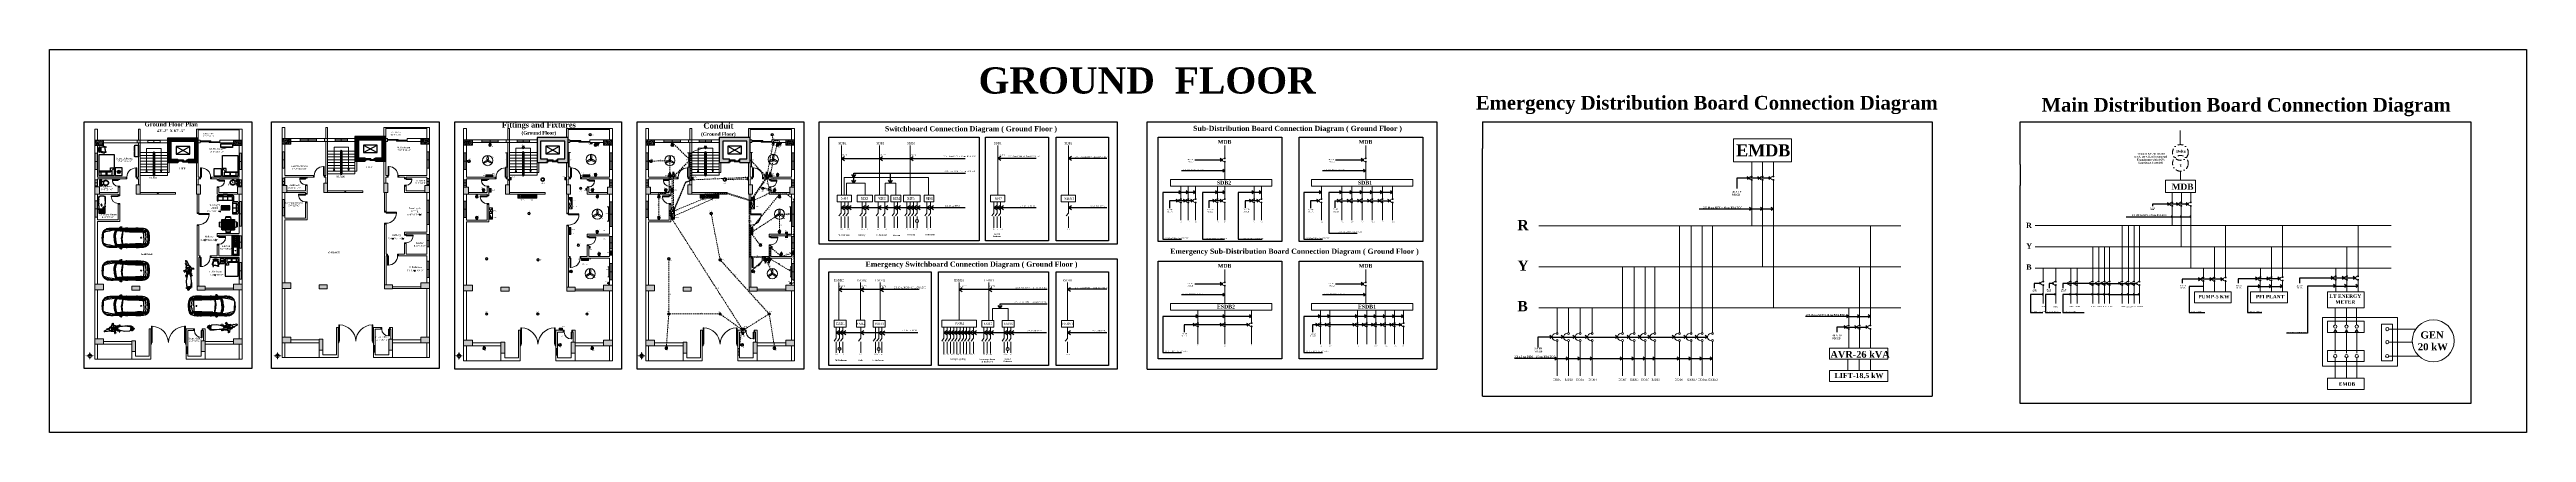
# Model space of a CAD drawing. Header units: inches. Extents: x -5775 to 2930, y 591 to 3437.
# Drawn here: x -5775 to 2930, y 2090 to 3437 of the extents above; entities that cross this region are included whole.
import ezdxf
from ezdxf.enums import TextEntityAlignment as Align

# ---------------------------------------------------------------- set-up
doc = ezdxf.new("R2010")
doc.units = ezdxf.units.IN
doc.header["$LTSCALE"] = 20
doc.header["$MEASUREMENT"] = 0
doc.linetypes.add('DASHDOTX2', pattern=[2, 1, -0.5, 0, -0.5])
doc.linetypes.add('HIDDEN', pattern=[0.375, 0.25, -0.125])
doc.layers.get('0').update_dxf_attribs({"lineweight": 5})
for name, color, linetype in [('Accesories', 27, 'Continuous'), ('AUDI', 27, 'Continuous'), ('Box Text', 25, 'Continuous'), ('Fittings Text', 6, 'Continuous'), ('KICHTHUOC', 100, 'Continuous'), ('Lift', 59, 'Continuous'), ('MANH', 27, 'Continuous'), ('SpecialText', 4, 'Continuous'), ('Text', 250, 'Continuous')]:
    doc.layers.add(name, color=color, linetype=linetype)
for name, color, linetype, lineweight in [('apps', 6, 'Continuous', 5), ('Baranda', 251, 'Continuous', 5), ('Blue Box', 5, 'Continuous', 5), ('Door', 32, 'Continuous', 5), ('EPS', 1, 'HIDDEN', 5), ('Feature', 6, 'Continuous', 5), ('Fitting', 6, 'Continuous', 5), ('MPS', 5, 'HIDDEN', 5), ('Pillar', 250, 'Continuous', 5), ('PROJ_NAME', 18, 'Continuous', 5), ('Red Box', 1, 'Continuous', 5), ('Stair', 65, 'Continuous', 5), ('Stair Handle', 39, 'Continuous', 5), ('Window', 32, 'Continuous', 5)]:
    doc.layers.add(name, color=color, linetype=linetype, lineweight=lineweight)
doc.layers.add('Column', color=7, linetype='Continuous', lineweight=13, true_color=0xd5441e)
doc.styles.add('MtXpl_Times_New_Roma', font='timesbd.ttf')
doc.styles.get("Standard").update_dxf_attribs({"font": 'times.ttf', "height": 6})

# ---------------------------------------------------------------- blocks, each defined once
blk = doc.blocks.new('Window1')
at = {"layer": 'Window'}
for p, q in [((36, 10), (-36, 10)), ((-36, 10), (-36, 0)), ((36, 8), (-36, 8)), ((-36, 2), (36, 2)), ((-36, 0), (36, 0)), ((0, 2), (0, 8)), ((36, 0), (36, 10))]:
    blk.add_line(p, q, dxfattribs=at)
blk = doc.blocks.new('DoorENTRANCE')
at = {"layer": 'Door'}
for p, q in [((-5, 6), (-5, 63)), ((-5, 63), (-2.5, 63)), ((0, 6), (-5, 6)), ((-2.5, 6), (-2.5, 63)), ((-2.5, 6), (-2.5, 0)), ((-2.5, 0), (0, 0)), ((0, 0), (0, 6))]:
    blk.add_line(p, q, dxfattribs=at)
blk.add_arc((-2.1, 3.1), 60, 92.81414, 177.21044, dxfattribs=at)
blk = doc.blocks.new('Door1')
at = {"layer": 'Door'}
for points in [[(-41, 0), (-38, 0), (-38, 6), (-41, 6)], [(-6, 6), (-3, 6), (-3, 38), (-6, 38)], [(-3, 0), (0, 0), (0, 6), (-3, 6)]]:
    blk.add_lwpolyline(points, close=True, dxfattribs=at)
blk.add_arc((-6, 6), 32, 90, 180, dxfattribs=at)
blk = doc.blocks.new('Door3')
at = {"layer": 'Door'}
for points in [[(0, -3), (0, 0), (-6, 0), (-6, -3)], [(-6, -6), (-6, -3), (-30, -3), (-30, -6)], [(0, -33), (0, -30), (-6, -30), (-6, -33)]]:
    blk.add_lwpolyline(points, close=True, dxfattribs=at)
blk.add_arc((-6, -6), 24, 180, 270, dxfattribs=at)
blk = doc.blocks.new('BalconyDoor1000')
at = {"layer": 'Door'}
for p, q in [((0, 0), (34.7, 0)), ((0, 0), (0, -3)), ((31.7, 0), (31.7, -6)), ((37.7, 0), (34.7, 0)), ((37.7, -6), (37.7, 0)), ((0, -3), (69.4, -3)), ((31.7, -6), (37.7, -6)), ((34.7, -6), (69.4, -6)), ((69.4, -3), (69.4, -6))]:
    blk.add_line(p, q, dxfattribs=at)
blk = doc.blocks.new('Door4')
at = {"layer": 'Door'}
for points in [[(0, -3), (0, 0), (-6, 0), (-6, -3)], [(-26, -6), (-6, -6), (-6, -3), (-26, -3)], [(0, -29), (0, -26), (-6, -26), (-6, -29)]]:
    blk.add_lwpolyline(points, close=True, dxfattribs=at)
blk.add_arc((-6, -6), 20, 180, 270, dxfattribs=at)
blk = doc.blocks.new('Door2')
at = {"layer": 'Door'}
for points in [[(-45, 0), (-42, 0), (-42, 6), (-45, 6)], [(-6, 6), (-3, 6), (-3, 42), (-6, 42)], [(-3, 0), (0, 0), (0, 6), (-3, 6)]]:
    blk.add_lwpolyline(points, close=True, dxfattribs=at)
blk.add_arc((-6, 6), 36, 90, 180, dxfattribs=at)
blk = doc.blocks.new('Bulb')
at = {"layer": 'Feature'}
for p, q in [((-2, -0.1), (-2.6, -0.1)), ((-2.6, -0.1), (-2.6, -1.8)), ((-2.6, -1.8), (2, -1.8)), ((-0.6, -8.6), (-1.7, -10)), ((-0.9, -1.8), (-0.9, -7.1)), ((-0.9, -7.1), (0.2, -7.1)), ((-0.6, -7.1), (-0.6, -8.6)), ((0, -7.1), (0, -8.6)), ((0, -8.6), (1, -9.9)), ((0.2, -7.1), (0.2, -1.8)), ((2, -0.1), (1.3, -0.1)), ((2, -1.8), (2, -0.1))]:
    blk.add_line(p, q, dxfattribs=at)
blk.add_lwpolyline([(-2, 0.5), (1.3, 0.5), (1.3, -0.1), (-2, -0.1)], close=True, dxfattribs=at)
for centre, radius, start, end in [((-0.4, -8.8), 4.55, 152.26004, 27.13295), ((-7.1, -4.3), 3.57, 319.3254, 349.89892), ((-0.4, -8.6), 1.9, 189.2667, 350.32038), ((7.2, -4.3), 4.27, 189.39451, 214.76339)]:
    blk.add_arc(centre, radius, start, end, dxfattribs=at)
at = {"layer": 'Fitting'}
for p, q in [((-2.6, -1.8), (-3.6, -4.9)), ((2, -1.8), (3, -5))]:
    blk.add_line(p, q, dxfattribs=at)
blk = doc.blocks.new('Bulb 2')
at = {"layer": 'Feature', "rotation": 180}
blk.add_blockref('Bulb', (-0.4, 0.5), dxfattribs=at)
blk = doc.blocks.new('Tube Light')
at = {"layer": 'Feature'}
for p, q in [((-4, 0), (-8, 0)), ((-8, 0), (0, 0)), ((-4, -26.5), (-4, 0)), ((-4, 0), (-4, -49.8)), ((-4, -49.8), (-8, -49.8)), ((-8, -49.8), (0, -49.8)), ((-7, -49.8), (-7, -49.8))]:
    blk.add_line(p, q, dxfattribs=at)
blk = doc.blocks.new('Fan')
at = {"layer": 'apps'}
blk.add_circle((0, 0), 17.8, dxfattribs=at)
at = {"layer": 'Feature'}
for p, q in [((-1.9, 15.6), (-2.4, 4.8)), ((-2.4, 4.8), (-1.9, 4.1)), ((-1.5, 16.3), (-1.9, 15.6)), ((-1.9, 4.1), (-1.3, 3.8)), ((-1, 16.6), (-1.5, 16.3)), ((-1.3, 3.8), (-0.4, 3.7)), ((0, 16.7), (-1, 16.6)), ((-0.4, 3.7), (-0.3, 2.9)), ((0.9, 16.5), (0, 16.7)), ((0.4, 3.7), (1, 3.9)), ((0.4, 2.9), (0.4, 3.7)), ((1.6, 16.2), (0.9, 16.5)), ((1, 3.9), (1.8, 4.2)), ((2, 15.6), (1.6, 16.2)), ((1.8, 4.2), (2.4, 4.8)), ((2.4, 4.8), (2, 15.6)), ((-14.5, -6.1), (-14.9, -6.7)), ((-14.9, -6.7), (-14.8, -7.5)), ((-14.8, -7.5), (-14.5, -8.4)), ((-5.4, -0.4), (-14.5, -6.1)), ((-14.5, -8.4), (-13.9, -9.2)), ((-13.9, -9.2), (-13.4, -9.5)), ((-13.4, -9.5), (-12.5, -9.5)), ((-12.5, -9.5), (-3, -4.5)), ((-4.5, -0.5), (-5.4, -0.4)), ((-3.8, -1.1), (-4.5, -0.5)), ((-3.4, -1.5), (-3.8, -1.1)), ((-2.7, -1.1), (-3.4, -1.5)), ((-3, -2.2), (-2.3, -1.7)), ((-2.7, -3), (-3, -2.2)), ((-3, -4.5), (-2.6, -3.7)), ((-2.6, -3.7), (-2.7, -3)), ((2.3, -1.8), (3, -2.2)), ((3.4, -1.5), (2.7, -1.1)), ((2.9, -2.8), (2.7, -3.7)), ((2.7, -3.7), (3, -4.5)), ((3, -2.2), (2.9, -2.8)), ((3, -4.5), (12.5, -9.5)), ((4, -0.8), (3.4, -1.5)), ((4.5, -0.4), (4, -0.8)), ((5.4, -0.3), (4.5, -0.4)), ((14.5, -6.1), (5.4, -0.3)), ((12.5, -9.5), (13.3, -9.5)), ((13.3, -9.5), (13.8, -9.1)), ((13.8, -9.1), (14.5, -8.4)), ((14.9, -6.8), (14.5, -6.1)), ((14.5, -8.4), (14.9, -7.4)), ((14.9, -7.4), (14.9, -6.8))]:
    blk.add_line(p, q, dxfattribs=at)
blk.add_ellipse((0, 0), major_axis=(-2.25, -1.81), ratio=1, start_param=0.1099272146712063, end_param=6.393112521850792, dxfattribs=at)
blk.add_open_spline([(-1.5, -1.5), (-1.3, -1.6), (-1.2, -1.7), (-0.7, -2), (-0.3, -2.1), (0.4, -2.1), (0.7, -2), (1.3, -1.6), (1.6, -1.4), (2, -0.8), (2.1, -0.5), (2.1, 0.2), (2, 0.6), (1.7, 1.2), (1.5, 1.5), (0.9, 1.9), (0.6, 2), (-0.1, 2.1), (-0.5, 2.1), (-1.1, 1.8), (-1.4, 1.6), (-1.8, 1.1), (-2, 0.7), (-2.1, 0), (-2.1, -0.3), (-1.9, -1), (-1.7, -1.2), (-1.5, -1.5)], degree=3, knots=[0.109927, 0.109927, 0.109927, 0.109927, 0.4073, 0.4073, 0.908424, 0.908424, 1.409547, 1.409547, 1.91067, 1.91067, 2.411794, 2.411794, 2.912917, 2.912917, 3.414041, 3.414041, 3.915164, 3.915164, 4.416287, 4.416287, 4.917411, 4.917411, 5.418534, 5.418534, 5.919658, 5.919658, 6.393113, 6.393113, 6.393113, 6.393113], dxfattribs=at)
blk = doc.blocks.new('Main Distribution Board')
at = {"layer": 'Feature'}
for p, q in [((0, 0), (-10.5, -16.5)), ((-10.5, 0), (0, -16.5))]:
    blk.add_line(p, q, dxfattribs=at)
at = {"layer": 'Fitting'}
for p, q in [((-10.5, -16.5), (-10.5, 0)), ((-10.5, 0), (0, 0)), ((0, 0), (0, -7.1)), ((0, -16.5), (-10.5, -16.5)), ((0, -7.1), (0, -16.5))]:
    blk.add_line(p, q, dxfattribs=at)
blk = doc.blocks.new('SDB')
at = {"layer": 'Feature', "color": 5}
blk.add_blockref('Main Distribution Board', (5.3, 8.2), dxfattribs=at)
blk = doc.blocks.new('ESDB')
at = {"layer": 'apps'}
blk.add_hatch(color=256, dxfattribs=at).paths.add_polyline_path([(0, 0), (-10.5, 0), (0, -16.5), (0, -7.1)])
at = {"layer": 'Feature'}
blk.add_line((-10.5, 0), (0, -16.5), dxfattribs=at)
at = {"layer": 'Fitting'}
for p, q in [((-10.5, -16.5), (-10.5, 0)), ((-10.5, 0), (0, 0)), ((0, 0), (0, -7.1)), ((0, -16.5), (-10.5, -16.5)), ((0, -7.1), (0, -16.5))]:
    blk.add_line(p, q, dxfattribs=at)
blk = doc.blocks.new('Switch Board')
at = {"layer": 'Feature'}
h = blk.add_hatch(dxfattribs=at)
h.set_pattern_fill('ANSI31', color=256, scale=45, angle=270, style=0)
h.set_pattern_definition([(315, (-205.471, 325.089), (3.977476, 3.977476), [])])
h.paths.add_polyline_path([(-11, -16), (0, -16), (0, -7), (0, 0), (-11, 0)])
for p, q in [((-11, -16), (-11, 0)), ((-11, 0), (0, 0)), ((0, 0), (0, -7)), ((0, -16), (-11, -16)), ((0, -7), (0, -16))]:
    blk.add_line(p, q, dxfattribs=at)
blk = doc.blocks.new('Meter Board')
at = {"layer": 'Feature', "color": 5}
blk.add_blockref('Main Distribution Board', (0, 0), dxfattribs=at)
blk = doc.blocks.new('esb')
at = {"layer": 'apps'}
for p, q in [((-11, -8), (-5, 0)), ((-5, 0), (0, -8)), ((-5, -16), (-11, -8)), ((0, -8), (-5, -16))]:
    blk.add_line(p, q, dxfattribs=at)
at = {"layer": 'Feature'}
blk.add_line((0, 0), (-11, 0), dxfattribs=at)
at = {"layer": 'Feature', "color": 5}
blk.add_blockref('Meter Board', (0, 0), dxfattribs=at)
blk = doc.blocks.new('Celling Fan')
at = {"layer": 'Feature', "lineweight": 5}
blk.add_ellipse((0, 0), major_axis=(3.09, 3.09), ratio=1, start_param=2.35619449019234, end_param=8.639379797371927, dxfattribs=at)
at = {"layer": 'Fitting'}
blk.add_circle((0, 0), 2.8, dxfattribs=at)
blk = doc.blocks.new('2 Pin')
at = {"layer": 'Feature'}
for p, q in [((-13, 2), (0, 2)), ((-4, 2), (-8, 2)), ((-13, -2), (0, -2)), ((-4, -2), (-8, -2))]:
    blk.add_line(p, q, dxfattribs=at)
blk.add_ellipse((-4, 0), major_axis=(3.09, 3.09), ratio=1, start_param=2.35619449019234, end_param=8.639379797371927, dxfattribs=at)
blk = doc.blocks.new('Lower Socket')
at = {"layer": 'Feature'}
for p, q in [((-10, -2.2), (0, -2.2)), ((-5.8, -4.1), (-10, -4.1)), ((-10, -6), (0, -6)), ((0, -4.1), (-5.8, -4.1)), ((-1.4, -2.2), (-5.4, -2.2)), ((-1.4, -6), (-5.4, -6)), ((0, 0), (0, -8.2))]:
    blk.add_line(p, q, dxfattribs=at)
blk.add_ellipse((-1.4, -4.1), major_axis=(3.09, 3.09), ratio=1, start_param=6.728827, end_param=10.549932, dxfattribs=at)
blk = doc.blocks.new('Q')
at = {"layer": 'apps'}
h = blk.add_hatch(color=256, dxfattribs=at)
edge = h.paths.add_edge_path()
edge.add_line((-3.2, 0), (-3.5, 0))
edge.add_ellipse((0, -0.5), major_axis=(-2.47, 2.47), ratio=1, start_angle=396.26969, end_angle=429.80929)
edge.add_line((-3.2, -2), (-3.2, 0))
edge = h.paths.add_edge_path()
edge.add_ellipse((0, -0.5), major_axis=(-2.47, 2.47), ratio=1, start_angle=561.41929, end_angle=593.87214)
edge.add_line((3.4, 0), (3.2, 0))
edge.add_line((3.2, 0), (3.2, -1.9))
blk.add_line((-3.2, 0), (3.2, 0), dxfattribs=at)
at = {"layer": 'Feature'}
for p, q in [((0, -4), (3.2, 0)), ((3.2, -7.4), (3.2, 0)), ((-3.2, -7.4), (-3.2, 0)), ((-3.2, 0), (0, -4)), ((0, 0), (0, -4)), ((0, -4), (0, -7.4))]:
    blk.add_line(p, q, dxfattribs=at)
blk.add_ellipse((0, -0.5), major_axis=(-2.47, 2.47), ratio=1, start_param=7.501587, end_param=9.798615, dxfattribs=at)
blk = doc.blocks.new('arrrrrrrrrrr')
at = {"layer": 'MPS'}
for q in [(-1, 0.6), (-1, -0.6)]:
    blk.add_line((0, 0), q, dxfattribs=at)
blk = doc.blocks.new('Exhaust Fan')
at = {"layer": 'apps'}
for p, q in [((0, -7.7), (0, 7.7)), ((0, 7.7), (10, 7.7)), ((7.6, 2.6), (2.4, -2.6)), ((2.4, 2.6), (7.6, -2.6)), ((10, 7.7), (10, -7.7)), ((10, -7.7), (0, -7.7))]:
    blk.add_line(p, q, dxfattribs=at)
for centre, start, end in [((5, 2.6), 0, 180), ((5, -2.6), 180, 0)]:
    blk.add_arc(centre, 2.55, start, end, dxfattribs=at)
blk = doc.blocks.new('ERRRRRRR')
at = {"layer": 'EPS'}
for q in [(-1, 0.6), (-1, -0.6)]:
    blk.add_line((0, 0), q, dxfattribs=at)
blk = doc.blocks.new('E Switch Board')
at = {"layer": 'apps'}
for p, q in [((-11, -8), (-5, 0)), ((-5, 0), (0, -8)), ((-5, -16), (-11, -8)), ((0, -8), (-5, -16))]:
    blk.add_line(p, q, dxfattribs=at)
at = {"layer": 'Feature', "color": 5}
blk.add_blockref('Meter Board', (0, 0), dxfattribs=at)
blk = doc.blocks.new('arrrrrrrrEEE')
at = {"layer": 'EPS'}
for q in [(-1, 0.6), (-1, -0.6)]:
    blk.add_line((0, 0), q, dxfattribs=at)
blk = doc.blocks.new('arrowMPS')
at = {"layer": 'EPS'}
for q in [(-1, 1), (-1, -1)]:
    blk.add_line((0, 0), q, dxfattribs=at)
blk = doc.blocks.new('Bed - Queen')
at = {"linetype": 'Continuous'}
for p, q in [((0, -80.00003), (0, 0)), ((0, 0), (59.99999, 0)), ((59.99999, 0), (59.99999, -80.00003)), ((0, -14.4), (44.8, -14.4)), ((44.8, -16.8), (0, -16.8)), ((59.99999, -80.00003), (0, -80.00003)), ((7.99999, -1.2), (28.79998, -1.2)), ((7.99999, -14.4), (7.99999, -1.2)), ((28.79998, -1.2), (28.79998, -14.4)), ((31.19999, -1.2), (51.99999, -1.2)), ((31.19999, -14.4), (31.19999, -1.2)), ((59.99999, -29.6), (44.8, -14.4)), ((44.8, -14.4), (44.8, -29.6)), ((44.8, -29.6), (59.99999, -29.6)), ((51.99999, -16.4), (46.79936, -16.4)), ((51.99999, -1.2), (51.99999, -16.4))]:
    blk.add_line(p, q, dxfattribs=at)
blk = doc.blocks.new('Entertainment Center')
at = {"linetype": 'Continuous'}
for p, q in [((-4, 0), (-5, -1)), ((4, 0), (-4, 0)), ((5, -1), (4, 0)), ((-17, -19), (-17, -1)), ((-17, -1), (43, -1)), ((43, -19), (-17, -19)), ((-16.5, -18.5), (-16.5, -1.5)), ((-16.5, -1.5), (42.5, -1.5)), ((42.5, -18.5), (-16.5, -18.5)), ((-12, -20), (-12, -19)), ((12, -20), (-12, -20)), ((12, -19), (12, -20)), ((15, -20), (15, -19)), ((27, -20), (15, -20)), ((27, -19), (27, -20)), ((28, -20), (28, -19)), ((40, -20), (28, -20)), ((40, -19), (40, -20)), ((42.5, -1.5), (42.5, -18.5)), ((43, -1), (43, -19))]:
    blk.add_line(p, q, dxfattribs=at)
blk.add_arc((0, 40), 61, 259.6111, 280.3889, dxfattribs=at)
blk = doc.blocks.new('Toilet - top')
for p, q in [((-10, -8.5), (-8, -8.5)), ((-10, -9.5), (-10, -8.5)), ((-7, -9.5), (-10, -9.5)), ((-8, -8.5), (-8, -8)), ((-7, -8), (-7, -9.5)), ((-4, -8), (-6, -14)), ((4, -14), (-4, -14)), ((4, -8), (6, -14)), ((9.5, -6), (9.5, -2))]:
    blk.add_line(p, q)
blk.add_lwpolyline([(10.5, -8), (10.5, 0), (-10.5, 0), (-10.5, -8)], close=True)
for points in [[(-9.5, -2), (-9.5, -6)], [(8.5, -1), (-8.5, -1)], [(-8.5, -7), (8.5, -7)]]:
    blk.add_lwpolyline(points)
for centre, radius, start, end in [((-8.6, -1.9), 0.884, 81.8699, 188.1301), ((-8.6, -6.1), 0.884, 171.8699, 278.1301), ((3.5, -21.6), 12.2, 141.46911, 247.97143), ((4.2, -21.8), 11.3, 136.36773, 238.94682), ((0, -27.9), 4, 245.73182, 294.26817), ((0, -29), 4, 254.86053, 285.13947), ((-3.5, -21.6), 12.2, 292.02843, 38.53071), ((-4.2, -21.8), 11.3, 301.05301, 43.63209), ((8.6, -1.9), 0.884, 351.8699, 98.1301), ((8.6, -6.1), 0.884, 261.8699, 8.1301)]:
    blk.add_arc(centre, radius, start, end)
blk = doc.blocks.new('Small_Dining_table_SZ')
at = {"layer": 'Accesories'}
h = blk.add_hatch(dxfattribs=at)
h.set_pattern_fill('STARS', color=256, scale=10, style=0)
h.set_pattern_definition([(0, (-1433.6131, -2025.2718), (0, 2.1650635), [1.25, -1.25]), (60, (-1433.6131, -2025.2718), (-1.875, 1.0825318), [1.25, -1.25]), (120, (-1432.9881, -2024.1892), (-1.875, -1.0825318), [1.25, -1.25])])
h.paths.add_polyline_path([(-22, 45.5), (-22, 9.5), (0, 9.5), (22, 9.5), (22, 45.5), (0, 45.5)])
at = {"layer": 'Accesories', "linetype": 'Continuous'}
for p, q in [((-31.5, 35.5), (-30.5005, 35.65617)), ((-31.5, 35.5), (-31.5, 19.5)), ((-30.4997, 19.34369), (-31.5, 19.5)), ((-30.5, 19.34157), (-30.5, 35.65338)), ((-30.0006, 35.73428), (-21.9976, 36.98474)), ((-30, 35.73041), (-30, 19.26085)), ((-21.9976, 18.01524), (-29.9993, 19.2655)), ((-22, 45.5), (0, 45.5)), ((-22, 9.5), (-22, 45.5)), ((0, 9.5), (-22, 9.5)), ((-9.4848, 45.49762), (-8.2345, 53.49926)), ((-9.4848, 9.50238), (-8.2345, 1.50072)), ((0, 53.5), (-8.2392, 53.5)), ((0, 1.5), (-8.2392, 1.5)), ((-8.1584, 54), (0, 54)), ((-8.1584, 1), (0, 1)), ((-8.1563, 53.99966), (-8, 55)), ((-8.1563, 1.00033), (-8, 0)), ((0, 55), (-8, 55)), ((0, 0), (-8, 0)), ((8, 55), (0, 55)), ((0, 54), (8.1534, 54)), ((8.2304, 53.5), (0, 53.5)), ((0, 45.5), (22, 45.5)), ((22, 9.5), (0, 9.5)), ((8.2304, 1.5), (0, 1.5)), ((0, 1), (8.1534, 1)), ((8, 0), (0, 0)), ((8, 55), (8.1562, 54.00042)), ((8, 0), (8.1562, 0.99956)), ((8.2343, 53.50059), (9.4847, 45.49762)), ((8.2343, 1.4994), (9.4847, 9.50238)), ((30.0006, 35.73428), (21.9976, 36.98474)), ((21.9976, 18.01524), (29.9993, 19.2655)), ((22, 45.5), (22, 9.5)), ((30, 35.73041), (30, 19.26085)), ((30.4997, 19.34369), (31.5, 19.5)), ((30.5, 19.34157), (30.5, 35.65338)), ((31.5, 35.5), (30.5004, 35.65617)), ((31.5, 35.5), (31.5, 19.5))]:
    blk.add_line(p, q, dxfattribs=at)
blk = doc.blocks.new('Sofa - Roundback Loveseat 5 ft.')
at = {"linetype": 'Continuous'}
for p, q in [((-24, -33.99998), (-24, -11.46958)), ((-24, -32.44198), (24.00004, -32.44198)), ((-23.9998, -13.38178), (23.99986, -13.38178)), ((0, -32.44198), (0, -5.99998)), ((24.00004, -33.99998), (24.00004, -11.46958))]:
    blk.add_line(p, q, dxfattribs=at)
for points in [[(-24, -33.99998), (-30, -33.99998), (-30, -7.99998)], [(30.00004, -7.99998), (30.00004, -33.99998), (24.00004, -33.99998)]]:
    blk.add_lwpolyline(points, dxfattribs=at)
for centre, radius, start, end in [((0, -60.24998), 60.24998, 60.13715, 119.8628), ((0, -61.38438), 55.38444, 64.32083, 115.6792)]:
    blk.add_arc(centre, radius, start, end, dxfattribs=at)
blk = doc.blocks.new('Sink-single - 30 in top')
blk.add_line((-15, -3.999996), (15, -3.999996))
for points in [[(-13.5, 0), (13.5, 0)], [(-15, -18.499996), (-15, -1.5)], [(-13.5, -17.499996), (-13.5, -6.499996)], [(13.5, -19.999996), (-13.5, -19.999996)], [(-12.5, -5.499996), (12.5, -5.499996)], [(12.5, -18.499996), (-12.5, -18.499996)], [(13.5, -6.499996), (13.5, -17.499996)], [(15, -1.5), (15, -18.499996)]]:
    blk.add_lwpolyline(points)
for radius in [1, 0.5]:
    blk.add_circle((0, -11.999996), radius)
for centre, radius, start, end in [((-13.5, -1.5), 1.5, 90, 180), ((-13.5, -18.499996), 1.5, 180, 270), ((-12.5, -6.499996), 1, 90, 180), ((-12.5, -17.499996), 1, 180, 270), ((12.5, -6.499996), 1, 0, 90), ((12.5, -17.499996), 1, 270, 0), ((13.5, -1.5), 1.5, 0, 90), ((13.5, -18.499996), 1.5, 270, 0)]:
    blk.add_arc(centre, radius, start, end)
blk = doc.blocks.new('Lamp - Table')
at = {"linetype": 'Continuous'}
for p, q in [((-1, 0), (-7, 0)), ((0, 3), (-3, 0)), ((-3, 0), (0, -3)), ((0, 7), (0, 1)), ((3, 0), (0, 3)), ((0, -3), (3, 0)), ((1, 0), (7, 0)), ((0, -1), (0, -7))]:
    blk.add_line(p, q, dxfattribs=at)
for radius in [7, 1]:
    blk.add_circle((0, 0), radius, dxfattribs=at)
blk = doc.blocks.new('Chair - Rocking')
at = {"linetype": 'Continuous'}
for p, q in [((-9, -7.5), (-12, -18.49999)), ((-10.36644, -20.64523), (-10.5, -21.49999)), ((-8, -4.5), (-10, -1.5)), ((-9, -22.49999), (-9.5, -26.49999)), ((0, -22.49999), (-9.5, -22.49999)), ((-9.5, -26.49999), (-8, -26.49999)), ((-7, -7.5), (-9, -7.5)), ((-9, -18.49999), (-7, -7.5)), ((-8.23428, -6.99939), (-8.3093, -7.47958)), ((-8.23041, -7), (8.23915, -7)), ((-8, -26.49999), (-7.5, -22.49999)), ((-7.5, -4.5), (-7, -7)), ((-6.5, -7), (-7.02225, -4.43)), ((-4.5, -7), (-4.96674, -4.19951)), ((-4, -7), (-4.40532, -4.16272)), ((-1.5, -4.05012), (-1.5, -7)), ((-1, -7), (-1, -4.05012)), ((0, -22.49999), (9.5, -22.49999)), ((1, -7), (1, -4.04655)), ((1.5, -4.05012), (1.5, -7)), ((4, -7), (4.40187, -4.18694)), ((4.5, -7), (4.96761, -4.19437)), ((6.5, -7), (7, -4.4057)), ((7.5, -4.5), (7, -7)), ((7, -7.5), (9, -7.5)), ((9, -18.49999), (7, -7.5)), ((8, -26.49999), (7.5, -22.49999)), ((8, -4.5), (10, -1.5)), ((9.5, -26.49999), (8, -26.49999)), ((8.31071, -7.48854), (8.23449, -7.00073)), ((9, -7.5), (12, -18.49999)), ((9, -22.49999), (9.5, -26.49999)), ((10.5, -21.49999), (10.3575, -20.58798))]:
    blk.add_line(p, q, dxfattribs=at)
for centre, radius, start, end in [((0, -34.08333), 34.08333, 72.93847, 107.0615), ((-10.5, -18.99999), 1.58114, 161.5651, 18.43495), ((-9.5, -21.49999), 1, 180, 270), ((0, -68.25004), 64.25, 93.92211, 97.15267), ((0, -68.25004), 64.25, 82.84733, 93.92211), ((10.5, -18.99999), 1.58114, 161.5651, 18.43495), ((9.5, -21.49999), 1, 270, 0)]:
    blk.add_arc(centre, radius, start, end, dxfattribs=at)
blk = doc.blocks.new('Top')
at = {"layer": 'AUDI'}
for p, q in [((1795, 14683), (1764, 14683)), ((1795, 14683), (1764, 14683)), ((1765, 14747), (1798, 14747)), ((1765, 14692), (1777, 14702)), ((1765, 14673), (1777, 14663)), ((1775, 14741), (1767, 14738)), ((1771, 14733), (1767, 14738)), ((1770, 14756), (1772, 14760)), ((1770, 14755), (1775, 14752)), ((1770, 14698), (1771, 14733)), ((1775, 14690), (1770, 14698)), ((1775, 14676), (1770, 14667)), ((1770, 14667), (1771, 14633)), ((1777, 14730), (1771, 14733)), ((1772, 14760), (1773, 14795)), ((1772, 14760), (1777, 14762)), ((1773, 14795), (1777, 14811)), ((1782, 14830), (1774, 14825)), ((1777, 14811), (1774, 14824)), ((1775, 14752), (1777, 14762)), ((1775, 14741), (1775, 14752)), ((1777, 14730), (1775, 14741)), ((1775, 14690), (1777, 14702)), ((1775, 14683), (1775, 14690)), ((1775, 14683), (1775, 14676)), ((1775, 14676), (1777, 14663)), ((1777, 14762), (1777, 14811)), ((1777, 14702), (1777, 14730)), ((1777, 14663), (1777, 14636)), ((1782, 14830), (1794, 14849)), ((1808, 14837), (1782, 14830)), ((1784, 14683), (1782, 14830)), ((1784, 14683), (1782, 14535)), ((1795, 14883), (1785, 14874)), ((1785, 14874), (1795, 14863)), ((1797, 14918), (1787, 14908)), ((1787, 14908), (1796, 14896)), ((1799, 14952), (1788, 14939)), ((1788, 14939), (1799, 14929)), ((1803, 14986), (1790, 14972)), ((1790, 14972), (1801, 14962)), ((1792, 15029), (1806, 15031)), ((1795, 15011), (1794, 15004)), ((1794, 15004), (1804, 14996)), ((1795, 14863), (1794, 14849)), ((1794, 14849), (1808, 14849)), ((1808, 15021), (1795, 15011)), ((1796, 14896), (1795, 14883)), ((1795, 14883), (1810, 14885)), ((1799, 14872), (1795, 14863)), ((1806, 14688), (1795, 14683)), ((1806, 14678), (1795, 14683)), ((1802, 14907), (1796, 14896)), ((1799, 14929), (1797, 14918)), ((1797, 14918), (1811, 14920)), ((1798, 14747), (1806, 14750)), ((1806, 14740), (1798, 14747)), ((1801, 14962), (1799, 14952)), ((1799, 14952), (1813, 14954)), ((1802, 14940), (1799, 14929)), ((1809, 14873), (1799, 14872)), ((1800, 15074), (1817, 15086)), ((1804, 14973), (1801, 14962)), ((1801, 14813), (1807, 14817)), ((1807, 14807), (1801, 14813)), ((1801, 14780), (1807, 14783)), ((1806, 14773), (1801, 14780)), ((1801, 14714), (1806, 14719)), ((1806, 14707), (1801, 14714)), ((1812, 14944), (1802, 14940)), ((1811, 14908), (1802, 14907)), ((1804, 14996), (1803, 14986)), ((1803, 14986), (1817, 14990)), ((1807, 15008), (1804, 14996)), ((1815, 14976), (1804, 14973)), ((1811, 15042), (1806, 15031)), ((1806, 15031), (1808, 15021)), ((1807, 14783), (1806, 14773)), ((1806, 14773), (1806, 14750)), ((1806, 14750), (1806, 14740)), ((1806, 14740), (1806, 14719)), ((1806, 14719), (1806, 14707)), ((1806, 14707), (1806, 14688)), ((1806, 14688), (1806, 14683)), ((1806, 14678), (1806, 14683)), ((1806, 14658), (1806, 14678)), ((1807, 15093), (1816, 15105)), ((1819, 15010), (1807, 15008)), ((1808, 14837), (1807, 14817)), ((1807, 14817), (1807, 14807)), ((1807, 14807), (1807, 14783)), ((1820, 15025), (1808, 15021)), ((1809, 14873), (1808, 14849)), ((1808, 14849), (1808, 14837)), ((1810, 14885), (1809, 14873)), ((1811, 14908), (1810, 14885)), ((1823, 15046), (1811, 15042)), ((1812, 14944), (1811, 14920)), ((1811, 14920), (1811, 14908)), ((1813, 14954), (1812, 14944)), ((1815, 14976), (1813, 14954)), ((1817, 14990), (1815, 14976)), ((1843, 15121), (1816, 15105)), ((1816, 15105), (1823, 15118)), ((1817, 15086), (1822, 15085)), ((1819, 15010), (1817, 14990)), ((1820, 15025), (1819, 15010)), ((1823, 15046), (1820, 15025)), ((1822, 15085), (1823, 15046)), ((1823, 15169), (1874, 15211)), ((1823, 15118), (1836, 15125)), ((1831, 15200), (1906, 15319)), ((1838, 14917), (1833, 14726)), ((1833, 14726), (1834, 14683)), ((1833, 14640), (1834, 14683)), ((1836, 15125), (1845, 15120)), ((1851, 15103), (1838, 14917)), ((1847, 15127), (1843, 15121)), ((1845, 15120), (1851, 15103)), ((1874, 15211), (1847, 15127)), ((1920, 15282), (1874, 15211)), ((1874, 15211), (1980, 15257)), ((1890, 15313), (1882, 15317)), ((1906, 15319), (1890, 15313)), ((1906, 15319), (1974, 15401)), ((1957, 15328), (1920, 15282)), ((1974, 15401), (1942, 15395)), ((2012, 15387), (1957, 15328)), ((1974, 15401), (2034, 15459)), ((1980, 15257), (2110, 15301)), ((2064, 15435), (2012, 15387)), ((2034, 15459), (2101, 15509)), ((2064, 15435), (2171, 15460)), ((2090, 15458), (2064, 15435)), ((2140, 15492), (2090, 15458)), ((2101, 15509), (2140, 15530)), ((2110, 15301), (2279, 15344)), ((2140, 15530), (2201, 15545)), ((2211, 15530), (2140, 15492)), ((2171, 15460), (2400, 15499)), ((2201, 15545), (2228, 15544)), ((2228, 15544), (2211, 15530)), ((2297, 15564), (2228, 15544)), ((2279, 15344), (2506, 15389)), ((2404, 15585), (2297, 15564)), ((2400, 15499), (2566, 15518)), ((2522, 15601), (2404, 15585)), ((2506, 15389), (2739, 15425)), ((2696, 15615), (2522, 15601)), ((2566, 15518), (2887, 15546)), ((2936, 15618), (2696, 15615)), ((2739, 15425), (3128, 15475)), ((2887, 15546), (3001, 15550)), ((2925, 14683), (2927, 14785)), ((2925, 14683), (2927, 14580)), ((2927, 14785), (2943, 14960)), ((3429, 15609), (2936, 15618)), ((2943, 14960), (2967, 15103)), ((2967, 15103), (2994, 15211)), ((2973, 14716), (2978, 14817)), ((2973, 14683), (2973, 14716)), ((2973, 14683), (2973, 14649)), ((2978, 14817), (2989, 14923)), ((2989, 14923), (3004, 15017)), ((2994, 15211), (3037, 15327)), ((3001, 15550), (3083, 15559)), ((3030, 15539), (3001, 15550)), ((3004, 15017), (3023, 15106)), ((3023, 15106), (3050, 15206)), ((3127, 15479), (3030, 15539)), ((3037, 15327), (3064, 15385)), ((3050, 15206), (3075, 15278)), ((3064, 15385), (3112, 15452)), ((3072, 14714), (3081, 14875)), ((3072, 14683), (3072, 14714)), ((3072, 14683), (3072, 14652)), ((3075, 15278), (3105, 15352)), ((3081, 14875), (3096, 14999)), ((3083, 15559), (3410, 15567)), ((3096, 14999), (3114, 15104)), ((3105, 15352), (3139, 15418)), ((3112, 15452), (3131, 15468)), ((3161, 15452), (3112, 15452)), ((3114, 15104), (3135, 15195)), ((3131, 15468), (3127, 15479)), ((3128, 15475), (3211, 15472)), ((3135, 15195), (3154, 15261)), ((3139, 15418), (3161, 15452)), ((3154, 15261), (3184, 15340)), ((3161, 15452), (3232, 15450)), ((3184, 15340), (3203, 15370)), ((3202, 15624), (3200, 15616)), ((3200, 15616), (3207, 15566)), ((3203, 15370), (3229, 15395)), ((3274, 15373), (3203, 15370)), ((3207, 15566), (3213, 15544)), ((3211, 15472), (3226, 15485)), ((3211, 15472), (3348, 15453)), ((3213, 15544), (3221, 15529)), ((3221, 15529), (3394, 15534)), ((3221, 15529), (3232, 15522)), ((3226, 15485), (3271, 15507)), ((3229, 15395), (3258, 15411)), ((3292, 15525), (3232, 15522)), ((3232, 15522), (3254, 15516)), ((3232, 15450), (3307, 15440)), ((3254, 15516), (3270, 15518)), ((3254, 15516), (3271, 15510)), ((3258, 15411), (3286, 15418)), ((3270, 15518), (3278, 15514)), ((3278, 15518), (3271, 15510)), ((3271, 15510), (3272, 15509)), ((3271, 15507), (3272, 15509)), ((3271, 15507), (3275, 15503)), ((3272, 15509), (3742, 15412)), ((3388, 15374), (3274, 15373)), ((3275, 15503), (3793, 15396)), ((3284, 15519), (3278, 15518)), ((3278, 15514), (3647, 15436)), ((3284, 15519), (3292, 15525)), ((3571, 15463), (3284, 15519)), ((3286, 15418), (3313, 15420)), ((3383, 15527), (3292, 15525)), ((3307, 15440), (3741, 15357)), ((3313, 15420), (3726, 15338)), ((3348, 15453), (3758, 15372)), ((3375, 15510), (3394, 15534)), ((3396, 15509), (3383, 15527)), ((3409, 15372), (3388, 15374)), ((3394, 15534), (3406, 15559)), ((3405, 15505), (3396, 15509)), ((3418, 15504), (3405, 15505)), ((3406, 15559), (3410, 15567)), ((3406, 15559), (3414, 15545)), ((3445, 15367), (3409, 15372)), ((3410, 15567), (3429, 15609)), ((3414, 15545), (3423, 15539)), ((3505, 15509), (3418, 15504)), ((3423, 15539), (3448, 15533)), ((3429, 15609), (3435, 15621)), ((3440, 15558), (3568, 15574)), ((3440, 15552), (3440, 15558)), ((3462, 15549), (3440, 15552)), ((3465, 15363), (3445, 15367)), ((3448, 15533), (3496, 15532)), ((3510, 15547), (3462, 15549)), ((3573, 15342), (3465, 15363)), ((3496, 15532), (3529, 15535)), ((3505, 15509), (3515, 15526)), ((3527, 15482), (3505, 15509)), ((3561, 15552), (3510, 15547)), ((3515, 15526), (3521, 15526)), ((3521, 15526), (3515, 15513)), ((3515, 15513), (3534, 15486)), ((3533, 15482), (3527, 15482)), ((3546, 15540), (3529, 15524)), ((3529, 15535), (3543, 15532)), ((4409, 15530), (3529, 15524)), ((3529, 15524), (3530, 15512)), ((4070, 15521), (3530, 15512)), ((3530, 15512), (3571, 15463)), ((3534, 15486), (3533, 15482)), ((3543, 15532), (3817, 15537)), ((3561, 15552), (3546, 15540)), ((3546, 15540), (3552, 15538)), ((3552, 15538), (3823, 15543)), ((3571, 15559), (3561, 15552)), ((3568, 15574), (3596, 15633)), ((3568, 15574), (3572, 15572)), ((3572, 15572), (3571, 15559)), ((3580, 15561), (3571, 15559)), ((3658, 15443), (3571, 15463)), ((3661, 15743), (3572, 15572)), ((3580, 15341), (3573, 15342)), ((3580, 15561), (3634, 15673)), ((3588, 15562), (3580, 15561)), ((3710, 15316), (3580, 15341)), ((3598, 15572), (3588, 15562)), ((3596, 15633), (3649, 15733)), ((3611, 15601), (3598, 15572)), ((4356, 15576), (3598, 15572)), ((3621, 15622), (3611, 15601)), ((4165, 15614), (3611, 15601)), ((3634, 15673), (3667, 15734)), ((3647, 15436), (3809, 15406)), ((3649, 15733), (3664, 15756)), ((3826, 15412), (3658, 15443)), ((3675, 15761), (3661, 15743)), ((3664, 15756), (3671, 15765)), ((3667, 15734), (3686, 15756)), ((3671, 15765), (3675, 15761)), ((3673, 14789), (3671, 14772)), ((3671, 14772), (3671, 14683)), ((3671, 14594), (3671, 14683)), ((3689, 14826), (3673, 14789)), ((3693, 14902), (3689, 14826)), ((3703, 14987), (3692, 14910)), ((3692, 14910), (3693, 14902)), ((3704, 15021), (3703, 14987)), ((3751, 15283), (3704, 15021)), ((3751, 15305), (3710, 15316)), ((3726, 15338), (3744, 15324)), ((3733, 14866), (3729, 14744)), ((3729, 14744), (3729, 14683)), ((3729, 14622), (3729, 14683)), ((3741, 14969), (3733, 14866)), ((3741, 15357), (3812, 15342)), ((3769, 15155), (3741, 14969)), ((3742, 15412), (3868, 15391)), ((3744, 15324), (3750, 15313)), ((3750, 15313), (3751, 15305)), ((3751, 15305), (3751, 15283)), ((3758, 15372), (3801, 15361)), ((3791, 15259), (3769, 15155)), ((3812, 15342), (3791, 15259)), ((3793, 15396), (3889, 15380)), ((3801, 15361), (3810, 15354)), ((3809, 15406), (3916, 15391)), ((3810, 15354), (3812, 15342)), ((3843, 15333), (3811, 15337)), ((3817, 15537), (4372, 15539)), ((3823, 15543), (4369, 15546)), ((3928, 15399), (3826, 15412)), ((3987, 15313), (3843, 15333)), ((3868, 15391), (3973, 15379)), ((3889, 15380), (4072, 15366)), ((3916, 15391), (4041, 15380)), ((4046, 15391), (3928, 15399)), ((3973, 15379), (4237, 15366)), ((3987, 15313), (4246, 15294)), ((4009, 15343), (4005, 15328)), ((4005, 15328), (4009, 15321)), ((4016, 15350), (4009, 15343)), ((4009, 15321), (4032, 15318)), ((4048, 15352), (4016, 15350)), ((4247, 15302), (4032, 15318)), ((4041, 15380), (4237, 15373)), ((4236, 15383), (4046, 15391)), ((4235, 15339), (4048, 15352)), ((4107, 15621), (4052, 15626)), ((4273, 15519), (4070, 15521)), ((4072, 15366), (4236, 15359)), ((4114, 15629), (4107, 15621)), ((4220, 15622), (4107, 15621)), ((4142, 15640), (4114, 15629)), ((4114, 15629), (4212, 15630)), ((4187, 15640), (4142, 15640)), ((5103, 15616), (4165, 15614)), ((4212, 15630), (4187, 15640)), ((4220, 15622), (4212, 15630)), ((4233, 15623), (4220, 15622)), ((4233, 15623), (4238, 15648)), ((4277, 15628), (4233, 15623)), ((4235, 15339), (4375, 15333)), ((4236, 15383), (4409, 15381)), ((4236, 15359), (4411, 15355)), ((4482, 15370), (4237, 15373)), ((4237, 15366), (4477, 15363)), ((4246, 15294), (4441, 15287)), ((4247, 15302), (4370, 15298)), ((4278, 15524), (4273, 15519)), ((4313, 15493), (4273, 15519)), ((4278, 15524), (4316, 15496)), ((4468, 15524), (4278, 15524)), ((4321, 15489), (4313, 15493)), ((4316, 15496), (4321, 15489)), ((4342, 15605), (4321, 15627)), ((4352, 15456), (4321, 15489)), ((4374, 15540), (4342, 15605)), ((4409, 15381), (4352, 15456)), ((4604, 15572), (4356, 15576)), ((4369, 15546), (4720, 15541)), ((4370, 15298), (4544, 15293)), ((4372, 15539), (4750, 15535)), ((4377, 15523), (4374, 15540)), ((4375, 15333), (4700, 15324)), ((4416, 15479), (4377, 15523)), ((5090, 15519), (4409, 15530)), ((4409, 15381), (4476, 15380)), ((4411, 15355), (4753, 15352)), ((4458, 15418), (4416, 15479)), ((4441, 15287), (5051, 15276)), ((4482, 15370), (4458, 15418)), ((4474, 15518), (4468, 15524)), ((4806, 15515), (4474, 15518)), ((4508, 15458), (4474, 15518)), ((4476, 15380), (4480, 15378)), ((4477, 15363), (4702, 15364)), ((4480, 15378), (4538, 15379)), ((4739, 15370), (4482, 15370)), ((4538, 15379), (4508, 15458)), ((4538, 15379), (5051, 15386)), ((4544, 15293), (4676, 15290)), ((4900, 15565), (4604, 15572)), ((4676, 15290), (5049, 15282)), ((4700, 15324), (5049, 15315)), ((4702, 15364), (5051, 15370)), ((4720, 15541), (5234, 15526)), ((5051, 15376), (4739, 15370)), ((4750, 15535), (5319, 15517)), ((4753, 15352), (5029, 15355)), ((5182, 15506), (4806, 15515)), ((5363, 15545), (4900, 15565)), ((5410, 15362), (5029, 15355)), ((5122, 15311), (5049, 15315)), ((5247, 15278), (5049, 15282)), ((5178, 15389), (5051, 15386)), ((5202, 15379), (5051, 15376)), ((5311, 15376), (5051, 15370)), ((5051, 15276), (5247, 15272)), ((5121, 15624), (5067, 15630)), ((5347, 15508), (5090, 15519)), ((5365, 15613), (5103, 15616)), ((5128, 15632), (5121, 15624)), ((5233, 15624), (5121, 15624)), ((5622, 15304), (5122, 15311)), ((5156, 15643), (5128, 15632)), ((5128, 15632), (5226, 15633)), ((5202, 15643), (5156, 15643)), ((5229, 15446), (5178, 15389)), ((5295, 15503), (5182, 15506)), ((5203, 15484), (5182, 15506)), ((5226, 15633), (5202, 15643)), ((5211, 15390), (5202, 15379)), ((5396, 15388), (5202, 15379)), ((5229, 15446), (5203, 15484)), ((5211, 15390), (5275, 15459)), ((5240, 15391), (5211, 15390)), ((5233, 15624), (5226, 15633)), ((5295, 15503), (5229, 15446)), ((5248, 15626), (5233, 15624)), ((5234, 15526), (5424, 15517)), ((5240, 15391), (5278, 15431)), ((5334, 15392), (5240, 15391)), ((5526, 15272), (5247, 15278)), ((5247, 15272), (5403, 15269)), ((5248, 15626), (5252, 15651)), ((5283, 15626), (5248, 15626)), ((5275, 15459), (5325, 15502)), ((5278, 15641), (5288, 15630)), ((5278, 15431), (5347, 15491)), ((5288, 15630), (5283, 15626)), ((5325, 15502), (5295, 15503)), ((5419, 15383), (5311, 15376)), ((5319, 15517), (5467, 15508)), ((5343, 15502), (5325, 15502)), ((5417, 15398), (5334, 15392)), ((5393, 15598), (5343, 15502)), ((5351, 15499), (5343, 15502)), ((5518, 15497), (5347, 15508)), ((5347, 15491), (5354, 15493)), ((5354, 15493), (5351, 15499)), ((5354, 15493), (5576, 15479)), ((5367, 15547), (5363, 15545)), ((5579, 15605), (5365, 15613)), ((5722, 15514), (5367, 15547)), ((5375, 15644), (5393, 15629)), ((5393, 15629), (5398, 15620)), ((5398, 15620), (5393, 15598)), ((5498, 15401), (5396, 15388)), ((5403, 15269), (5624, 15263)), ((5614, 15361), (5410, 15362)), ((5496, 15409), (5417, 15398)), ((5496, 15392), (5419, 15383)), ((5424, 15517), (5686, 15497)), ((5467, 15508), (5729, 15487)), ((5573, 15426), (5496, 15409)), ((5575, 15407), (5496, 15392)), ((5566, 15414), (5498, 15401)), ((5759, 15475), (5518, 15497)), ((5622, 15270), (5526, 15272)), ((5548, 14700), (5544, 14686)), ((5544, 14686), (5544, 14683)), ((5544, 14679), (5544, 14683)), ((5548, 14666), (5544, 14679)), ((5556, 14706), (5548, 14700)), ((5556, 14660), (5548, 14666)), ((5583, 14710), (5556, 14706)), ((5636, 15434), (5566, 15414)), ((5703, 15462), (5573, 15426)), ((5633, 15424), (5575, 15407)), ((5576, 15479), (5684, 15469)), ((5747, 15594), (5579, 15605)), ((5620, 14708), (5583, 14710)), ((5628, 14691), (5599, 14686)), ((5599, 14686), (5636, 14686)), ((5599, 14679), (5636, 14680)), ((5628, 14675), (5599, 14679)), ((5917, 15354), (5614, 15361)), ((5630, 14699), (5620, 14708)), ((5630, 14667), (5620, 14657)), ((5663, 15300), (5622, 15304)), ((5622, 15270), (5671, 15269)), ((5624, 15263), (5793, 15257)), ((5636, 14686), (5630, 14699)), ((5636, 14680), (5630, 14667)), ((5774, 15469), (5633, 15424)), ((5633, 15424), (5768, 15460)), ((5764, 15472), (5636, 15434)), ((5636, 14686), (5645, 14685)), ((5636, 14680), (5645, 14681)), ((5645, 14685), (5645, 14683)), ((5645, 14681), (5645, 14683)), ((5672, 15293), (5663, 15300)), ((5671, 15269), (5677, 15274)), ((5677, 15274), (5672, 15293)), ((5684, 15469), (5687, 15472)), ((5684, 15469), (5687, 15468)), ((5686, 15497), (5746, 15492)), ((5687, 15468), (5687, 15472)), ((5687, 15472), (5704, 15468)), ((5687, 15468), (5703, 15462)), ((5708, 15465), (5703, 15462)), ((5704, 15468), (5708, 15465)), ((5787, 15503), (5722, 15514)), ((5729, 15487), (5756, 15484)), ((5746, 15492), (5774, 15485)), ((5850, 15580), (5747, 15594)), ((5756, 15484), (5766, 15480)), ((5764, 15472), (5759, 15475)), ((5769, 15476), (5764, 15472)), ((5766, 15480), (5769, 15476)), ((5768, 15460), (5798, 15471)), ((5774, 15485), (5782, 15480)), ((5782, 15477), (5774, 15469)), ((5782, 15480), (5782, 15477)), ((5810, 15492), (5787, 15503)), ((5793, 15257), (5996, 15253)), ((5797, 15320), (5805, 15343)), ((5799, 15292), (5797, 15320)), ((5798, 15471), (5810, 15478)), ((5833, 15120), (5799, 15292)), ((5805, 15343), (5820, 15358)), ((5814, 15484), (5810, 15492)), ((5810, 15478), (5814, 15484)), ((5820, 15358), (5876, 15387)), ((5845, 15026), (5833, 15120)), ((5855, 14903), (5845, 15026)), ((5994, 15554), (5850, 15580)), ((5862, 14723), (5855, 14903)), ((5862, 14683), (5862, 14723)), ((5862, 14683), (5862, 14642)), ((5876, 15387), (5999, 15435)), ((6075, 15396), (5917, 15354)), ((5934, 15345), (5917, 15354)), ((5981, 15359), (5934, 15345)), ((5984, 15300), (5934, 15345)), ((6055, 15375), (5981, 15359)), ((6098, 15329), (5984, 15300)), ((6008, 15245), (5984, 15300)), ((5994, 15554), (6015, 15558)), ((6006, 15528), (5994, 15554)), ((5999, 15435), (6023, 15446)), ((6006, 15528), (6032, 15526)), ((6036, 15489), (6006, 15528)), ((6027, 15170), (6008, 15245)), ((6015, 15558), (6016, 15565)), ((6015, 15558), (6024, 15560)), ((6023, 15446), (6037, 15460)), ((6050, 15003), (6027, 15170)), ((6032, 15526), (6076, 15515)), ((6041, 15476), (6036, 15489)), ((6037, 15460), (6041, 15476)), ((6058, 14895), (6050, 15003)), ((6099, 15381), (6055, 15375)), ((6058, 14895), (6065, 14708)), ((6065, 14708), (6064, 14683)), ((6065, 14658), (6064, 14683)), ((6111, 15398), (6075, 15396)), ((6076, 15515), (6114, 15501)), ((6123, 15331), (6098, 15329)), ((6120, 15379), (6099, 15381)), ((6140, 15390), (6111, 15398)), ((6114, 15501), (6155, 15479)), ((6130, 15375), (6120, 15379)), ((6136, 15327), (6123, 15331)), ((6138, 15370), (6130, 15375)), ((6149, 15315), (6136, 15327)), ((6153, 15350), (6138, 15370)), ((6156, 15379), (6140, 15390)), ((6158, 15301), (6149, 15315)), ((6175, 15310), (6153, 15350)), ((6155, 15479), (6184, 15456)), ((6175, 15355), (6156, 15379)), ((6167, 15283), (6158, 15301)), ((6186, 15233), (6167, 15283)), ((6199, 15308), (6175, 15355)), ((6198, 15257), (6175, 15310)), ((6184, 15456), (6217, 15419)), ((6206, 15171), (6186, 15233)), ((6219, 15196), (6198, 15257)), ((6226, 15242), (6199, 15308)), ((6222, 15098), (6206, 15171)), ((6210, 15446), (6210, 15454)), ((6233, 15415), (6210, 15446)), ((6217, 15419), (6243, 15378)), ((6235, 15131), (6219, 15196)), ((6235, 15021), (6222, 15098)), ((6253, 15149), (6226, 15242)), ((6253, 15379), (6233, 15415)), ((6252, 15039), (6235, 15131)), ((6250, 14896), (6235, 15021)), ((6243, 15378), (6267, 15329)), ((6245, 14731), (6255, 14823)), ((6245, 14683), (6245, 14731)), ((6245, 14683), (6245, 14634)), ((6255, 14823), (6250, 14896)), ((6271, 14890), (6252, 15039)), ((6277, 15319), (6253, 15379)), ((6275, 15021), (6253, 15149)), ((6267, 15329), (6291, 15263)), ((6278, 14773), (6271, 14890)), ((6292, 14862), (6275, 15021)), ((6295, 15264), (6277, 15319)), ((6279, 14683), (6278, 14773)), ((6279, 14683), (6278, 14593)), ((6291, 15263), (6295, 15264)), ((6291, 15263), (6292, 15262)), ((6292, 15261), (6295, 15263)), ((6295, 15263), (6292, 15262)), ((6292, 15262), (6292, 15261)), ((6292, 15261), (6296, 15256)), ((6299, 14741), (6292, 14862)), ((6296, 15256), (6295, 15264)), ((6338, 15068), (6296, 15256)), ((6298, 14683), (6299, 14741)), ((6298, 14683), (6299, 14625)), ((6351, 14994), (6338, 15068)), ((6362, 14878), (6351, 14994)), ((6368, 14788), (6362, 14878)), ((6368, 14788), (6373, 14780)), ((6368, 14727), (6368, 14788)), ((6368, 14727), (6373, 14727)), ((6368, 14683), (6368, 14727)), ((6373, 14684), (6368, 14684)), ((6368, 14683), (6368, 14638)), ((6373, 14682), (6368, 14682)), ((6373, 14780), (6373, 14727)), ((6373, 14727), (6373, 14683)), ((6373, 14638), (6373, 14683)), ((1765, 14619), (1798, 14619)), ((1771, 14633), (1767, 14628)), ((1775, 14625), (1767, 14627)), ((1770, 14611), (1775, 14614)), ((1770, 14610), (1772, 14605)), ((1777, 14636), (1771, 14633)), ((1772, 14605), (1777, 14603)), ((1772, 14605), (1773, 14571)), ((1773, 14571), (1777, 14555)), ((1777, 14555), (1774, 14542)), ((1782, 14535), (1774, 14541)), ((1777, 14636), (1775, 14625)), ((1775, 14625), (1775, 14614)), ((1775, 14614), (1777, 14603)), ((1777, 14603), (1777, 14555)), ((1808, 14529), (1782, 14535)), ((1782, 14535), (1794, 14517)), ((1785, 14491), (1795, 14503)), ((1795, 14483), (1785, 14491)), ((1787, 14457), (1796, 14470)), ((1797, 14448), (1787, 14457)), ((1788, 14427), (1799, 14437)), ((1799, 14414), (1788, 14427)), ((1790, 14393), (1801, 14403)), ((1803, 14380), (1790, 14393)), ((1792, 14336), (1806, 14335)), ((1795, 14503), (1794, 14517)), ((1794, 14517), (1808, 14517)), ((1794, 14362), (1804, 14370)), ((1795, 14355), (1794, 14362)), ((1799, 14493), (1795, 14503)), ((1795, 14483), (1810, 14481)), ((1796, 14470), (1795, 14483)), ((1808, 14344), (1795, 14355)), ((1802, 14459), (1796, 14470)), ((1797, 14448), (1811, 14445)), ((1799, 14437), (1797, 14448)), ((1806, 14625), (1798, 14619)), ((1798, 14619), (1806, 14616)), ((1809, 14493), (1799, 14493)), ((1802, 14425), (1799, 14437)), ((1799, 14414), (1813, 14412)), ((1801, 14403), (1799, 14414)), ((1800, 14292), (1817, 14279)), ((1806, 14658), (1801, 14651)), ((1801, 14651), (1806, 14646)), ((1806, 14592), (1801, 14586)), ((1801, 14586), (1807, 14582)), ((1807, 14559), (1801, 14553)), ((1801, 14553), (1807, 14549)), ((1804, 14392), (1801, 14403)), ((1811, 14458), (1802, 14459)), ((1812, 14422), (1802, 14425)), ((1803, 14380), (1817, 14375)), ((1804, 14370), (1803, 14380)), ((1815, 14390), (1804, 14392)), ((1807, 14358), (1804, 14370)), ((1806, 14646), (1806, 14658)), ((1806, 14625), (1806, 14646)), ((1806, 14616), (1806, 14625)), ((1806, 14592), (1806, 14616)), ((1807, 14582), (1806, 14592)), ((1806, 14335), (1808, 14344)), ((1811, 14324), (1806, 14335)), ((1807, 14559), (1807, 14582)), ((1807, 14549), (1807, 14559)), ((1808, 14529), (1807, 14549)), ((1819, 14355), (1807, 14358)), ((1807, 14272), (1816, 14261)), ((1808, 14517), (1808, 14529)), ((1809, 14493), (1808, 14517)), ((1820, 14341), (1808, 14344)), ((1810, 14481), (1809, 14493)), ((1811, 14458), (1810, 14481)), ((1811, 14445), (1811, 14458)), ((1812, 14422), (1811, 14445)), ((1823, 14320), (1811, 14324)), ((1813, 14412), (1812, 14422)), ((1815, 14390), (1813, 14412)), ((1817, 14375), (1815, 14390)), ((1843, 14245), (1816, 14261)), ((1816, 14261), (1823, 14248)), ((1819, 14355), (1817, 14375)), ((1817, 14279), (1822, 14280)), ((1820, 14341), (1819, 14355)), ((1823, 14320), (1820, 14341)), ((1822, 14280), (1823, 14320)), ((1823, 14248), (1836, 14240)), ((1823, 14197), (1874, 14154)), ((1831, 14165), (1906, 14047)), ((1838, 14449), (1833, 14640)), ((1836, 14240), (1845, 14246)), ((1851, 14263), (1838, 14449)), ((1847, 14238), (1843, 14245)), ((1845, 14246), (1851, 14263)), ((1874, 14154), (1847, 14238)), ((1920, 14084), (1874, 14154)), ((1874, 14154), (1980, 14108)), ((1890, 14052), (1882, 14049)), ((1906, 14047), (1890, 14052)), ((1906, 14047), (1974, 13965)), ((1957, 14038), (1920, 14084)), ((1974, 13965), (1942, 13970)), ((2012, 13979), (1957, 14038)), ((1974, 13965), (2034, 13906)), ((1980, 14108), (2110, 14064)), ((2064, 13931), (2012, 13979)), ((2034, 13906), (2101, 13856)), ((2090, 13908), (2064, 13931)), ((2064, 13931), (2171, 13905)), ((2140, 13874), (2090, 13908)), ((2101, 13856), (2140, 13836)), ((2110, 14064), (2279, 14021)), ((2211, 13836), (2140, 13874)), ((2140, 13836), (2201, 13820)), ((2171, 13905), (2400, 13867)), ((2201, 13820), (2228, 13821)), ((2228, 13821), (2211, 13836)), ((2297, 13801), (2228, 13821)), ((2279, 14021), (2506, 13977)), ((2404, 13781), (2297, 13801)), ((2400, 13867), (2566, 13847)), ((2522, 13765), (2404, 13781)), ((2506, 13977), (2739, 13941)), ((2696, 13751), (2522, 13765)), ((2566, 13847), (2887, 13820)), ((2936, 13747), (2696, 13751)), ((2739, 13941), (3128, 13891)), ((2887, 13820), (3001, 13815)), ((2927, 14580), (2943, 14406)), ((3429, 13757), (2936, 13747)), ((2943, 14406), (2967, 14263)), ((2967, 14263), (2994, 14154)), ((2973, 14649), (2978, 14548)), ((2978, 14548), (2989, 14442)), ((2989, 14442), (3004, 14349)), ((2994, 14154), (3037, 14038)), ((3030, 13826), (3001, 13815)), ((3001, 13815), (3083, 13807)), ((3004, 14349), (3023, 14259)), ((3023, 14259), (3050, 14160)), ((3127, 13886), (3030, 13826)), ((3037, 14038), (3064, 13981)), ((3050, 14160), (3075, 14087)), ((3064, 13981), (3112, 13914)), ((3072, 14652), (3081, 14491)), ((3075, 14087), (3105, 14013)), ((3081, 14491), (3096, 14367)), ((3083, 13807), (3410, 13799)), ((3096, 14367), (3114, 14261)), ((3105, 14013), (3139, 13948)), ((3161, 13913), (3112, 13914)), ((3112, 13914), (3131, 13897)), ((3114, 14261), (3135, 14171)), ((3131, 13897), (3127, 13886)), ((3128, 13891), (3211, 13893)), ((3135, 14171), (3154, 14105)), ((3139, 13948), (3161, 13913)), ((3154, 14105), (3184, 14026)), ((3161, 13913), (3232, 13916)), ((3184, 14026), (3203, 13995)), ((3200, 13750), (3207, 13799)), ((3202, 13742), (3200, 13750)), ((3203, 13995), (3229, 13971)), ((3274, 13993), (3203, 13995)), ((3207, 13799), (3213, 13822)), ((3211, 13893), (3348, 13913)), ((3211, 13893), (3226, 13880)), ((3213, 13822), (3221, 13837)), ((3221, 13837), (3232, 13844)), ((3221, 13837), (3394, 13832)), ((3226, 13880), (3271, 13858)), ((3229, 13971), (3258, 13955)), ((3232, 13916), (3307, 13926)), ((3232, 13844), (3254, 13850)), ((3292, 13841), (3232, 13844)), ((3254, 13850), (3271, 13856)), ((3254, 13850), (3270, 13848)), ((3258, 13955), (3286, 13947)), ((3270, 13848), (3278, 13852)), ((3271, 13858), (3275, 13862)), ((3271, 13858), (3272, 13857)), ((3271, 13856), (3272, 13857)), ((3278, 13847), (3271, 13856)), ((3272, 13857), (3742, 13954)), ((3388, 13992), (3274, 13993)), ((3275, 13862), (3793, 13970)), ((3278, 13852), (3647, 13929)), ((3284, 13847), (3278, 13847)), ((3571, 13903), (3284, 13847)), ((3284, 13847), (3292, 13841)), ((3286, 13947), (3313, 13946)), ((3383, 13839), (3292, 13841)), ((3307, 13926), (3741, 14009)), ((3313, 13946), (3726, 14028)), ((3348, 13913), (3758, 13994)), ((3375, 13855), (3394, 13832)), ((3396, 13857), (3383, 13839)), ((3409, 13994), (3388, 13992)), ((3394, 13832), (3406, 13807)), ((3405, 13860), (3396, 13857)), ((3418, 13861), (3405, 13860)), ((3406, 13807), (3414, 13821)), ((3406, 13807), (3410, 13799)), ((3445, 13999), (3409, 13994)), ((3410, 13799), (3429, 13757)), ((3414, 13821), (3423, 13827)), ((3505, 13856), (3418, 13861)), ((3423, 13827), (3448, 13833)), ((3429, 13757), (3435, 13745)), ((3462, 13817), (3440, 13813)), ((3440, 13813), (3440, 13807)), ((3440, 13807), (3568, 13792)), ((3465, 14003), (3445, 13999)), ((3448, 13833), (3496, 13834)), ((3510, 13818), (3462, 13817)), ((3573, 14024), (3465, 14003)), ((3496, 13834), (3529, 13831)), ((3527, 13883), (3505, 13856)), ((3505, 13856), (3515, 13839)), ((3561, 13814), (3510, 13818)), ((3515, 13853), (3534, 13880)), ((3521, 13840), (3515, 13853)), ((3515, 13839), (3521, 13840)), ((3533, 13884), (3527, 13883)), ((3529, 13842), (3530, 13853)), ((4409, 13836), (3529, 13842)), ((3546, 13825), (3529, 13842)), ((3529, 13831), (3543, 13834)), ((3530, 13853), (3571, 13903)), ((4070, 13845), (3530, 13853)), ((3534, 13880), (3533, 13884)), ((3543, 13834), (3817, 13829)), ((3546, 13825), (3552, 13828)), ((3561, 13814), (3546, 13825)), ((3552, 13828), (3823, 13823)), ((3571, 13807), (3561, 13814)), ((3568, 13792), (3572, 13794)), ((3568, 13792), (3596, 13732)), ((3658, 13923), (3571, 13903)), ((3572, 13794), (3571, 13807)), ((3580, 13805), (3571, 13807)), ((3661, 13623), (3572, 13794)), ((3580, 14025), (3573, 14024)), ((3710, 14050), (3580, 14025)), ((3580, 13805), (3634, 13693)), ((3588, 13804), (3580, 13805)), ((3598, 13793), (3588, 13804)), ((3596, 13732), (3649, 13632)), ((3611, 13765), (3598, 13793)), ((4356, 13790), (3598, 13793)), ((3621, 13743), (3611, 13765)), ((4165, 13752), (3611, 13765)), ((3634, 13693), (3667, 13632)), ((3647, 13929), (3809, 13959)), ((3649, 13632), (3664, 13609)), ((3826, 13953), (3658, 13923)), ((3675, 13604), (3661, 13623)), ((3664, 13609), (3671, 13601)), ((3667, 13632), (3686, 13610)), ((3673, 14577), (3671, 14594)), ((3671, 13601), (3675, 13604)), ((3689, 14540), (3673, 14577)), ((3693, 14464), (3689, 14540)), ((3692, 14455), (3693, 14464)), ((3703, 14379), (3692, 14455)), ((3704, 14344), (3703, 14379)), ((3751, 14083), (3704, 14344)), ((3751, 14061), (3710, 14050)), ((3726, 14028), (3744, 14042)), ((3733, 14500), (3729, 14622)), ((3741, 14397), (3733, 14500)), ((3769, 14211), (3741, 14397)), ((3741, 14009), (3812, 14024)), ((3742, 13954), (3868, 13974)), ((3744, 14042), (3750, 14052)), ((3750, 14052), (3751, 14061)), ((3751, 14061), (3751, 14083)), ((3758, 13994), (3801, 14005)), ((3791, 14107), (3769, 14211)), ((3812, 14024), (3791, 14107)), ((3793, 13970), (3889, 13985)), ((3801, 14005), (3810, 14011)), ((3809, 13959), (3916, 13974)), ((3810, 14011), (3812, 14024)), ((3843, 14033), (3811, 14029)), ((3817, 13829), (4372, 13827)), ((3823, 13823), (4369, 13820)), ((3928, 13967), (3826, 13953)), ((3987, 14053), (3843, 14033)), ((3868, 13974), (3973, 13986)), ((3889, 13985), (4072, 14000)), ((3916, 13974), (4041, 13985)), ((4046, 13974), (3928, 13967)), ((3973, 13986), (4237, 14000)), ((3987, 14053), (4246, 14072)), ((4005, 14038), (4009, 14045)), ((4009, 14023), (4005, 14038)), ((4009, 14045), (4032, 14048)), ((4016, 14015), (4009, 14023)), ((4048, 14014), (4016, 14015)), ((4247, 14063), (4032, 14048)), ((4041, 13985), (4237, 13993)), ((4236, 13983), (4046, 13974)), ((4235, 14027), (4048, 14014)), ((4107, 13744), (4052, 13739)), ((4273, 13846), (4070, 13845)), ((4072, 14000), (4236, 14007)), ((4220, 13744), (4107, 13744)), ((4114, 13737), (4107, 13744)), ((4114, 13737), (4212, 13735)), ((4142, 13726), (4114, 13737)), ((4187, 13726), (4142, 13726)), ((5103, 13750), (4165, 13752)), ((4212, 13735), (4187, 13726)), ((4220, 13744), (4212, 13735)), ((4233, 13742), (4220, 13744)), ((4277, 13738), (4233, 13742)), ((4233, 13742), (4238, 13717)), ((4235, 14027), (4375, 14033)), ((4236, 14007), (4411, 14011)), ((4236, 13983), (4409, 13985)), ((4237, 14000), (4477, 14003)), ((4482, 13996), (4237, 13993)), ((4246, 14072), (4441, 14079)), ((4247, 14063), (4370, 14068)), ((4313, 13873), (4273, 13846)), ((4278, 13842), (4273, 13846)), ((4278, 13842), (4316, 13870)), ((4468, 13842), (4278, 13842)), ((4321, 13877), (4313, 13873)), ((4316, 13870), (4321, 13877)), ((4352, 13910), (4321, 13877)), ((4342, 13761), (4321, 13739)), ((4374, 13825), (4342, 13761)), ((4409, 13985), (4352, 13910)), ((4604, 13793), (4356, 13790)), ((4369, 13820), (4720, 13824)), ((4370, 14068), (4544, 14073)), ((4372, 13827), (4750, 13831)), ((4377, 13842), (4374, 13825)), ((4375, 14033), (4700, 14042)), ((4416, 13887), (4377, 13842)), ((4409, 13985), (4476, 13985)), ((5090, 13847), (4409, 13836)), ((4411, 14011), (4753, 14013)), ((4458, 13948), (4416, 13887)), ((4441, 14079), (5051, 14090)), ((4482, 13996), (4458, 13948)), ((4474, 13847), (4468, 13842)), ((4508, 13907), (4474, 13847)), ((4806, 13851), (4474, 13847)), ((4476, 13985), (4480, 13988)), ((4477, 14003), (4702, 14002)), ((4480, 13988), (4538, 13986)), ((4739, 13996), (4482, 13996)), ((4538, 13986), (4508, 13907)), ((4538, 13986), (5051, 13980)), ((4544, 14073), (4676, 14076)), ((4900, 13800), (4604, 13793)), ((4676, 14076), (5049, 14083)), ((4700, 14042), (5049, 14051)), ((4702, 14002), (5051, 13996)), ((4720, 13824), (5234, 13839)), ((5051, 13990), (4739, 13996)), ((4750, 13831), (5319, 13849)), ((4753, 14013), (5029, 14010)), ((5182, 13859), (4806, 13851)), ((5363, 13820), (4900, 13800)), ((5410, 14004), (5029, 14010)), ((5247, 14088), (5049, 14083)), ((5122, 14055), (5049, 14051)), ((5051, 14090), (5247, 14094)), ((5311, 13989), (5051, 13996)), ((5202, 13987), (5051, 13990)), ((5178, 13977), (5051, 13980)), ((5121, 13742), (5067, 13735)), ((5347, 13858), (5090, 13847)), ((5365, 13753), (5103, 13750)), ((5128, 13734), (5121, 13742)), ((5233, 13742), (5121, 13742)), ((5622, 14062), (5122, 14055)), ((5128, 13734), (5226, 13733)), ((5156, 13723), (5128, 13734)), ((5202, 13723), (5156, 13723)), ((5229, 13920), (5178, 13977)), ((5203, 13882), (5182, 13859)), ((5295, 13863), (5182, 13859)), ((5396, 13978), (5202, 13987)), ((5211, 13975), (5202, 13987)), ((5226, 13733), (5202, 13723)), ((5229, 13920), (5203, 13882)), ((5240, 13975), (5211, 13975)), ((5211, 13975), (5275, 13906)), ((5233, 13742), (5226, 13733)), ((5295, 13863), (5229, 13920)), ((5248, 13740), (5233, 13742)), ((5234, 13839), (5424, 13848)), ((5240, 13975), (5278, 13935)), ((5334, 13973), (5240, 13975)), ((5247, 14094), (5403, 14097)), ((5526, 14094), (5247, 14088)), ((5248, 13740), (5252, 13715)), ((5283, 13739), (5248, 13740)), ((5275, 13906), (5325, 13864)), ((5278, 13935), (5347, 13875)), ((5278, 13725), (5288, 13735)), ((5288, 13735), (5283, 13739)), ((5325, 13864), (5295, 13863)), ((5419, 13983), (5311, 13989)), ((5319, 13849), (5467, 13858)), ((5343, 13864), (5325, 13864)), ((5417, 13968), (5334, 13973)), ((5351, 13867), (5343, 13864)), ((5393, 13768), (5343, 13864)), ((5347, 13875), (5354, 13873)), ((5518, 13868), (5347, 13858)), ((5354, 13873), (5351, 13867)), ((5354, 13873), (5576, 13886)), ((5367, 13818), (5363, 13820)), ((5579, 13761), (5365, 13753)), ((5722, 13851), (5367, 13818)), ((5375, 13722), (5393, 13737)), ((5398, 13746), (5393, 13768)), ((5393, 13737), (5398, 13746)), ((5498, 13965), (5396, 13978)), ((5403, 14097), (5624, 14103)), ((5614, 14005), (5410, 14004)), ((5496, 13956), (5417, 13968)), ((5496, 13974), (5419, 13983)), ((5424, 13848), (5686, 13868)), ((5467, 13858), (5729, 13879)), ((5575, 13958), (5496, 13974)), ((5573, 13939), (5496, 13956)), ((5566, 13952), (5498, 13965)), ((5759, 13891), (5518, 13868)), ((5622, 14095), (5526, 14094)), ((5583, 14656), (5556, 14660)), ((5636, 13932), (5566, 13952)), ((5703, 13904), (5573, 13939)), ((5633, 13942), (5575, 13958)), ((5576, 13886), (5684, 13897)), ((5747, 13772), (5579, 13761)), ((5620, 14657), (5583, 14656)), ((5917, 14012), (5614, 14005)), ((5622, 14095), (5671, 14097)), ((5663, 14065), (5622, 14062)), ((5624, 14103), (5793, 14109)), ((5774, 13896), (5633, 13942)), ((5633, 13942), (5768, 13906)), ((5764, 13893), (5636, 13932)), ((5672, 14073), (5663, 14065)), ((5671, 14097), (5677, 14092)), ((5677, 14092), (5672, 14073)), ((5684, 13897), (5687, 13898)), ((5684, 13897), (5687, 13894)), ((5686, 13868), (5746, 13874)), ((5687, 13898), (5703, 13904)), ((5687, 13898), (5687, 13894)), ((5687, 13894), (5704, 13897)), ((5708, 13901), (5703, 13904)), ((5704, 13897), (5708, 13901)), ((5787, 13863), (5722, 13851)), ((5729, 13879), (5756, 13882)), ((5746, 13874), (5774, 13880)), ((5850, 13785), (5747, 13772)), ((5756, 13882), (5766, 13885)), ((5764, 13893), (5759, 13891)), ((5769, 13890), (5764, 13893)), ((5766, 13885), (5769, 13890)), ((5768, 13906), (5798, 13895)), ((5782, 13889), (5774, 13896)), ((5774, 13880), (5782, 13886)), ((5782, 13886), (5782, 13889)), ((5810, 13873), (5787, 13863)), ((5793, 14109), (5996, 14113)), ((5799, 14073), (5797, 14045)), ((5797, 14045), (5805, 14023)), ((5798, 13895), (5810, 13888)), ((5833, 14245), (5799, 14073)), ((5805, 14023), (5820, 14008)), ((5810, 13888), (5814, 13881)), ((5814, 13881), (5810, 13873)), ((5820, 14008), (5876, 13978)), ((5845, 14340), (5833, 14245)), ((5855, 14462), (5845, 14340)), ((5994, 13812), (5850, 13785)), ((5862, 14642), (5855, 14462)), ((5876, 13978), (5999, 13930)), ((5934, 14021), (5917, 14012)), ((6075, 13970), (5917, 14012)), ((5984, 14066), (5934, 14021)), ((5981, 14007), (5934, 14021)), ((6055, 13991), (5981, 14007)), ((6008, 14121), (5984, 14066)), ((6098, 14037), (5984, 14066)), ((6006, 13838), (5994, 13812)), ((5994, 13812), (6015, 13808)), ((5999, 13930), (6023, 13919)), ((6036, 13877), (6006, 13838)), ((6006, 13838), (6032, 13840)), ((6027, 14196), (6008, 14121)), ((6015, 13808), (6016, 13800)), ((6015, 13808), (6024, 13806)), ((6023, 13919), (6037, 13906)), ((6050, 14363), (6027, 14196)), ((6032, 13840), (6076, 13850)), ((6041, 13890), (6036, 13877)), ((6037, 13906), (6041, 13890)), ((6058, 14471), (6050, 14363)), ((6099, 13985), (6055, 13991)), ((6058, 14471), (6065, 14658)), ((6111, 13968), (6075, 13970)), ((6076, 13850), (6114, 13865)), ((6123, 14035), (6098, 14037)), ((6120, 13987), (6099, 13985)), ((6140, 13976), (6111, 13968)), ((6114, 13865), (6155, 13887)), ((6130, 13991), (6120, 13987)), ((6136, 14039), (6123, 14035)), ((6138, 13996), (6130, 13991)), ((6149, 14051), (6136, 14039)), ((6153, 14016), (6138, 13996)), ((6156, 13986), (6140, 13976)), ((6158, 14065), (6149, 14051)), ((6175, 14056), (6153, 14016)), ((6155, 13887), (6184, 13910)), ((6175, 14010), (6156, 13986)), ((6167, 14083), (6158, 14065)), ((6186, 14132), (6167, 14083)), ((6198, 14109), (6175, 14056)), ((6199, 14057), (6175, 14010)), ((6184, 13910), (6217, 13946)), ((6206, 14195), (6186, 14132)), ((6219, 14169), (6198, 14109)), ((6226, 14124), (6199, 14057)), ((6222, 14268), (6206, 14195)), ((6233, 13951), (6210, 13919)), ((6210, 13919), (6210, 13912)), ((6217, 13946), (6243, 13988)), ((6235, 14235), (6219, 14169)), ((6235, 14345), (6222, 14268)), ((6253, 14216), (6226, 14124)), ((6253, 13986), (6233, 13951)), ((6250, 14470), (6235, 14345)), ((6252, 14327), (6235, 14235)), ((6243, 13988), (6267, 14037)), ((6245, 14634), (6255, 14542)), ((6255, 14542), (6250, 14470)), ((6271, 14475), (6252, 14327)), ((6275, 14344), (6253, 14216)), ((6277, 14046), (6253, 13986)), ((6267, 14037), (6291, 14103)), ((6278, 14593), (6271, 14475)), ((6292, 14504), (6275, 14344)), ((6295, 14101), (6277, 14046)), ((6291, 14103), (6292, 14104)), ((6291, 14103), (6295, 14101)), ((6299, 14625), (6292, 14504)), ((6292, 14105), (6296, 14110)), ((6292, 14104), (6292, 14105)), ((6292, 14105), (6295, 14103)), ((6295, 14103), (6292, 14104)), ((6296, 14110), (6295, 14101)), ((6338, 14298), (6296, 14110)), ((6351, 14372), (6338, 14298)), ((6362, 14488), (6351, 14372)), ((6368, 14577), (6362, 14488)), ((6368, 14638), (6373, 14638)), ((6368, 14638), (6368, 14577)), ((6368, 14577), (6373, 14586)), ((6373, 14586), (6373, 14638))]:
    blk.add_line(p, q, dxfattribs=at)
blk.add_lwpolyline([(6395, 14683), (6394, 14593), (6383, 14432), (6364, 14300), (6343, 14200), (6311, 14083), (6285, 14015), (6259, 13970), (6235, 13938), (6210, 13912), (6127, 13843), (6024, 13806), (6016, 13800), (5901, 13762), (5808, 13741), (5689, 13729), (5566, 13722), (5375, 13722), (5278, 13725), (5252, 13715), (5210, 13706), (5161, 13705), (5126, 13709), (5093, 13720), (5067, 13735), (4784, 13740), (4321, 13739), (4277, 13738), (4238, 13717), (4195, 13708), (4147, 13707), (4096, 13716), (4052, 13739), (3621, 13743), (3686, 13610), (3669, 13597), (3647, 13595), (3583, 13597), (3555, 13608), (3529, 13625), (3494, 13658), (3466, 13692), (3435, 13745), (3202, 13742), (2826, 13721), (2593, 13722), (2405, 13736), (2291, 13755), (2216, 13778), (2135, 13816), (2053, 13866), (1991, 13918), (1942, 13970), (1882, 14049), (1854, 14098), (1831, 14165), (1823, 14197), (1804, 14244), (1807, 14272), (1800, 14292), (1792, 14313), (1792, 14336), (1782, 14366), (1772, 14531), (1774, 14541), (1773, 14542), (1766, 14572), (1765, 14607), (1769, 14610), (1765, 14619), (1766, 14626), (1767, 14628), (1765, 14628), (1765, 14673), (1764, 14683), (1765, 14692), (1765, 14737), (1767, 14738), (1766, 14739), (1765, 14747), (1769, 14755), (1765, 14758), (1766, 14794), (1773, 14824), (1774, 14825), (1772, 14835), (1782, 15000), (1792, 15029), (1792, 15053), (1800, 15074), (1807, 15093), (1804, 15121), (1823, 15169), (1831, 15200), (1854, 15267), (1882, 15317), (1942, 15395), (1991, 15448), (2053, 15500), (2135, 15549), (2216, 15587), (2291, 15611), (2405, 15630), (2593, 15644), (2826, 15645), (3202, 15624), (3435, 15621), (3466, 15674), (3494, 15708), (3529, 15740), (3555, 15758), (3583, 15768), (3647, 15771), (3669, 15769), (3686, 15756), (3621, 15622), (4052, 15626), (4096, 15650), (4147, 15658), (4195, 15657), (4238, 15648), (4277, 15628), (4321, 15627), (4784, 15626), (5067, 15630), (5093, 15646), (5126, 15657), (5161, 15661), (5210, 15660), (5252, 15651), (5278, 15641), (5375, 15644), (5566, 15643), (5689, 15637), (5808, 15625), (5901, 15604), (6016, 15565), (6024, 15560), (6127, 15522), (6210, 15454), (6235, 15428), (6259, 15396), (6285, 15351), (6311, 15283), (6343, 15166), (6364, 15066), (6383, 14934), (6394, 14773)], close=True, dxfattribs=at)
blk = doc.blocks.new('Car_AUDI')
at = {"xscale": 0.03562499999998181, "yscale": 0.03562499999998181, "zscale": 0.035625}
blk.add_blockref('Top', (-145.3, -523.1), dxfattribs=at)
blk = doc.blocks.new('A$C47DE687F')
at = {"layer": 'MANH'}
for p, q in [((143, 1895), (171, 1905)), ((200, 1724), (143, 1895)), ((314, 1952), (285, 1942)), ((371, 1781), (314, 1952)), ((85, 1402), (0, 1374)), ((0, 1374), (9, 1345)), ((123, 1383), (9, 1345)), ((133, 1354), (57, 1298)), ((57, 1298), (66, 1269)), ((66, 1269), (142, 1326)), ((123, 1383), (85, 1402)), ((190, 1373), (123, 1383)), ((142, 1421), (133, 1354)), ((133, 1354), (142, 1326)), ((138, 1056), (137, 1026)), ((137, 1026), (257, 1023)), ((258, 1053), (138, 1056)), ((180, 1497), (142, 1421)), ((142, 1326), (304, 1411)), ((247, 1582), (180, 1497)), ((256, 1553), (180, 1497)), ((257, 1023), (187, 665)), ((187, 665), (206, 304)), ((194, 935), (195, 965)), ((224, 934), (194, 935)), ((195, 965), (225, 964)), ((201, 1175), (201, 1145)), ((231, 1174), (201, 1175)), ((201, 1145), (231, 1144)), ((201, 124), (203, 184)), ((501, 116), (201, 124)), ((203, 184), (263, 183)), ((206, 304), (265, 242)), ((227, 1024), (224, 934)), ((231, 1174), (228, 1054)), ((236, 273), (263, 183)), ((418, 1639), (247, 1582)), ((247, 1582), (256, 1553)), ((256, 1553), (342, 1582)), ((290, 1142), (257, 1023)), ((263, 183), (352, 150)), ((294, 212), (265, 242)), ((265, 242), (355, 240)), ((273, 122), (289, 32)), ((294, 1534), (275, 1496)), ((275, 1496), (332, 1421)), ((289, 32), (348, 0)), ((298, 1412), (290, 1142)), ((381, 1170), (290, 1142)), ((408, 1572), (294, 1534)), ((414, 208), (294, 212)), ((304, 1411), (389, 1439)), ((380, 1468), (323, 1449)), ((427, 1610), (342, 1582)), ((351, 120), (348, 0)), ((409, 28), (348, 0)), ((443, 177), (352, 150)), ((445, 237), (355, 240)), ((389, 1439), (381, 1170)), ((381, 1170), (470, 1137)), ((474, 1468), (389, 1439)), ((446, 1553), (408, 1572)), ((429, 118), (409, 28)), ((445, 237), (414, 208)), ((522, 1610), (418, 1639)), ((418, 1639), (427, 1610)), ((427, 1610), (522, 1610)), ((475, 266), (443, 177)), ((443, 177), (503, 176)), ((506, 296), (445, 237)), ((446, 1458), (446, 1553)), ((480, 1467), (470, 1137)), ((470, 1137), (497, 1016)), ((655, 1496), (474, 1468)), ((617, 1013), (497, 1016)), ((497, 1016), (547, 655)), ((498, 1046), (618, 1043)), ((503, 176), (501, 116)), ((504, 206), (506, 296)), ((564, 204), (504, 206)), ((547, 655), (506, 296)), ((522, 1610), (598, 1572)), ((527, 1015), (522, 835)), ((531, 1165), (528, 1045)), ((590, 1134), (530, 1135)), ((531, 1165), (591, 1163)), ((547, 655), (571, 474)), ((571, 474), (564, 204)), ((591, 1163), (590, 1134)), ((598, 1572), (693, 1572)), ((598, 1572), (645, 1524)), ((618, 1043), (617, 1013)), ((645, 1524), (740, 1524)), ((645, 1524), (655, 1496)), ((750, 1496), (655, 1496)), ((693, 1572), (721, 1581)), ((740, 1524), (750, 1496))]:
    blk.add_line(p, q, dxfattribs=at)
for points in [[(162, 2123), (143, 2085), (200, 1724)], [(162, 2123), (200, 2104), (371, 1781)], [(276, 1781), (200, 1724), (171, 1620), (180, 1497)], [(276, 1781), (371, 1781), (456, 1714), (522, 1610)], [(209, 1601), (219, 1667), (237, 1610), (218, 1572), (209, 1601)], [(257, 1023), (234, 1264), (217, 1365)], [(297, 1352), (267, 1353), (262, 1203), (292, 1202)], [(437, 1677), (389, 1724), (408, 1667), (446, 1648), (437, 1677)], [(476, 1347), (506, 1346), (502, 1196), (472, 1197)], [(497, 1016), (534, 1255), (568, 1404), (570, 1483)]]:
    blk.add_lwpolyline(points, dxfattribs=at)
for centre in [(190, 1373), (389, 1439), (588, 1506)]:
    blk.add_circle(centre, 12, dxfattribs=at)
at = {"layer": 'MANH', "width": 0.9}
blk.add_text('30-___-HI', height=36, rotation=358.35623, dxfattribs=at).set_placement((351, 120), align=Align.BOTTOM_CENTER)
blk = doc.blocks.new('Motorbikeeee')
at = {"layer": 'KICHTHUOC', "xscale": 0.04950000000008004, "yscale": 0.04949999999985266, "zscale": 0.04950000000000002}
blk.add_blockref('A$C47DE687F', (-18.9, -57.9), dxfattribs=at)
blk = doc.blocks.new('Diesel Generator pl')
at = {"layer": 'Accesories'}
for p, q in [((1.8, 1.66), (1.79, 1.66)), ((1.8, 1.66), (1.79, 1.66)), ((1.79, 1.66), (1.79, 1.66)), ((1.79, 1.63), (1.79, 1.66)), ((1.8, 1.63), (1.79, 1.63)), ((1.8, 0.74), (1.79, 0.74)), ((1.79, 0.74), (1.79, 0.71)), ((1.8, 0.71), (1.79, 0.71)), ((1.79, 0.7), (1.79, 0.71)), ((1.8, 0.7), (1.79, 0.7)), ((1.8, 1.66), (1.8, 2.02)), ((2, 2.02), (1.8, 2.02)), ((1.8, 2.02), (1.8, 2.02)), ((1.8, 2.02), (1.8, 2.02)), ((1.8, 1.63), (1.8, 1.66)), ((1.8, 1.66), (1.8, 1.66)), ((1.8, 1.63), (1.8, 0.74)), ((1.8, 0.71), (1.8, 0.74)), ((1.8, 0.7), (1.8, 0.71)), ((1.8, 0.4), (1.8, 0.7)), ((1.8, 0.4), (1.96, 0.4)), ((1.96, 0.4), (1.96, 0.4)), ((1.96, 0.4), (1.96, 0.4)), ((1.96, 0.4), (1.96, 0.4)), ((1.96, 0.4), (1.96, 0.4)), ((1.96, 0.4), (1.96, 0.4)), ((1.96, 0.4), (1.96, 0.4)), ((1.96, 0.4), (1.98, 0.39)), ((1.96, 0.4), (1.96, 0.4)), ((1.96, 0.4), (1.96, 0.4)), ((1.96, 0.4), (1.96, 0.4)), ((1.96, 0.4), (1.96, 0.4)), ((1.96, 0.4), (1.96, 0.4)), ((1.96, 0.4), (1.96, 0.4)), ((1.96, 0.4), (1.96, 0.4)), ((1.96, 0.4), (1.96, 0.4)), ((1.96, 0.4), (1.97, 0.4)), ((1.96, 0.4), (1.97, 0.4)), ((1.96, 0.4), (1.97, 0.4)), ((1.96, 0.4), (1.96, 0.4)), ((1.97, 0.4), (1.96, 0.4)), ((1.96, 0.4), (1.96, 0.4)), ((1.96, 0.36), (1.96, 0.35)), ((1.96, 0.36), (1.96, 0.36)), ((1.96, 0.36), (1.96, 0.36)), ((1.96, 0.36), (1.96, 0.36)), ((1.96, 0.36), (1.96, 0.36)), ((1.96, 0.36), (1.97, 0.36)), ((1.96, 0.36), (1.96, 0.36)), ((1.96, 0.36), (1.96, 0.36)), ((1.96, 0.36), (1.96, 0.36)), ((1.96, 0.36), (1.96, 0.36)), ((1.96, 0.36), (1.96, 0.36)), ((1.96, 0.36), (1.96, 0.36)), ((1.96, 0.36), (1.96, 0.36)), ((1.96, 0.36), (1.96, 0.36)), ((1.96, 0.36), (1.96, 0.36)), ((1.96, 0.35), (1.96, 0.36)), ((1.96, 0.36), (1.96, 0.36)), ((1.96, 0.36), (1.96, 0.36)), ((1.96, 0.36), (1.96, 0.36)), ((1.96, 0.36), (1.96, 0.36)), ((1.96, 0.36), (1.97, 0.36)), ((1.96, 0.35), (1.96, 0.35)), ((1.96, 0.35), (1.96, 0.35)), ((1.97, 0.35), (1.96, 0.35)), ((1.96, 0.35), (1.96, 0.35)), ((1.96, 0.35), (1.96, 0.35)), ((1.96, 0.35), (1.96, 0.35)), ((1.96, 0.35), (1.96, 0.35)), ((1.96, 0.35), (1.96, 0.35)), ((1.97, 0.35), (1.96, 0.35)), ((1.97, 0.4), (1.98, 0.39)), ((1.97, 0.4), (1.97, 0.4)), ((1.97, 0.4), (1.98, 0.39)), ((1.97, 0.4), (1.97, 0.4)), ((1.97, 0.4), (1.97, 0.4)), ((1.97, 0.4), (1.98, 0.4)), ((1.97, 0.4), (1.97, 0.4)), ((1.97, 0.4), (1.97, 0.4)), ((1.97, 0.4), (1.97, 0.39)), ((1.97, 0.4), (1.97, 0.39)), ((1.97, 0.4), (1.97, 0.4)), ((1.97, 0.39), (1.97, 0.39)), ((1.97, 0.39), (1.97, 0.39)), ((1.97, 0.39), (1.97, 0.39)), ((1.97, 0.39), (1.97, 0.38)), ((1.97, 0.38), (1.97, 0.39)), ((1.97, 0.36), (1.97, 0.39)), ((1.97, 0.38), (1.97, 0.39)), ((1.97, 0.38), (1.97, 0.39)), ((1.97, 0.36), (1.97, 0.39)), ((1.97, 0.38), (1.97, 0.38)), ((1.97, 0.38), (1.97, 0.38)), ((1.97, 0.38), (1.97, 0.38)), ((1.97, 0.38), (1.97, 0.38)), ((1.97, 0.38), (1.97, 0.38)), ((1.97, 0.38), (1.97, 0.38)), ((1.97, 0.37), (1.97, 0.38)), ((1.97, 0.38), (1.97, 0.38)), ((1.97, 0.38), (1.97, 0.38)), ((1.97, 0.38), (1.97, 0.38)), ((1.97, 0.38), (1.97, 0.38)), ((1.97, 0.38), (1.97, 0.38)), ((1.97, 0.38), (1.97, 0.38)), ((1.97, 0.38), (1.97, 0.38)), ((1.97, 0.38), (1.97, 0.38)), ((1.97, 0.38), (1.97, 0.36)), ((1.97, 0.38), (1.97, 0.38)), ((1.97, 0.38), (1.97, 0.38)), ((1.97, 0.38), (1.97, 0.37)), ((1.97, 0.38), (1.97, 0.38)), ((1.97, 0.38), (1.97, 0.37)), ((1.97, 0.37), (1.97, 0.37)), ((1.97, 0.37), (1.97, 0.37)), ((1.97, 0.37), (1.97, 0.37)), ((1.97, 0.37), (1.97, 0.37)), ((1.97, 0.37), (1.97, 0.37)), ((1.97, 0.37), (1.97, 0.37)), ((1.97, 0.37), (1.97, 0.37)), ((1.97, 0.37), (1.97, 0.37)), ((1.97, 0.37), (1.97, 0.37)), ((1.97, 0.37), (1.97, 0.37)), ((1.97, 0.37), (1.97, 0.37)), ((1.97, 0.37), (1.97, 0.37)), ((1.97, 0.36), (1.97, 0.37)), ((1.97, 0.37), (1.97, 0.36)), ((1.97, 0.37), (1.97, 0.37)), ((1.97, 0.37), (1.97, 0.36)), ((1.97, 0.37), (1.97, 0.37)), ((1.97, 0.36), (1.97, 0.36)), ((1.97, 0.36), (1.97, 0.36)), ((1.97, 0.36), (1.98, 0.36)), ((1.97, 0.36), (1.97, 0.36)), ((1.97, 0.36), (1.97, 0.36)), ((1.97, 0.36), (1.98, 0.36)), ((1.97, 0.36), (1.97, 0.36)), ((1.97, 0.36), (1.97, 0.36)), ((1.97, 0.36), (1.97, 0.36)), ((1.97, 0.36), (1.97, 0.36)), ((1.97, 0.36), (1.97, 0.36)), ((1.97, 0.36), (1.97, 0.36)), ((1.97, 0.36), (1.97, 0.36)), ((1.97, 0.36), (1.97, 0.36)), ((1.97, 0.35), (1.97, 0.36)), ((1.97, 0.35), (1.97, 0.36)), ((1.97, 0.36), (1.97, 0.36)), ((1.97, 0.35), (1.97, 0.36)), ((1.97, 0.36), (1.97, 0.36)), ((1.97, 0.36), (1.97, 0.35)), ((1.97, 0.35), (1.97, 0.36)), ((1.97, 0.36), (1.97, 0.36)), ((1.97, 0.36), (1.97, 0.35)), ((1.97, 0.35), (1.97, 0.35)), ((1.97, 0.35), (1.97, 0.35)), ((1.98, 0.35), (1.97, 0.35)), ((1.97, 0.35), (1.97, 0.34)), ((1.98, 0.35), (1.97, 0.35)), ((1.97, 0.35), (1.97, 0.35)), ((1.97, 0.35), (1.97, 0.35)), ((1.97, 0.32), (1.97, 0.35)), ((1.97, 0.35), (1.97, 0.35)), ((1.97, 0.34), (1.97, 0.34)), ((1.97, 0.34), (1.97, 0.34)), ((1.97, 0.34), (1.97, 0.34)), ((1.97, 0.34), (1.97, 0.34)), ((1.97, 0.34), (1.97, 0.34)), ((1.97, 0.34), (1.97, 0.34)), ((1.97, 0.34), (1.97, 0.34)), ((1.97, 0.34), (1.97, 0.34)), ((1.97, 0.34), (1.97, 0.34)), ((1.97, 0.34), (1.97, 0.34)), ((1.97, 0.34), (1.97, 0.34)), ((1.97, 0.34), (1.97, 0.34)), ((1.97, 0.34), (1.97, 0.34)), ((1.97, 0.34), (1.97, 0.34)), ((1.97, 0.34), (1.97, 0.34)), ((1.97, 0.34), (1.97, 0.34)), ((1.97, 0.34), (1.97, 0.34)), ((1.97, 0.34), (1.97, 0.34)), ((1.97, 0.34), (1.97, 0.34)), ((1.97, 0.34), (1.97, 0.34)), ((1.97, 0.34), (1.97, 0.34)), ((1.97, 0.34), (1.97, 0.34)), ((1.97, 0.34), (1.97, 0.34)), ((1.97, 0.34), (1.97, 0.34)), ((1.97, 0.34), (1.97, 0.34)), ((1.97, 0.32), (1.97, 0.34)), ((1.97, 0.34), (1.97, 0.34)), ((1.97, 0.34), (1.97, 0.34)), ((1.97, 0.32), (1.97, 0.32)), ((1.98, 0.4), (1.99, 0.39)), ((1.98, 0.4), (1.99, 0.4)), ((1.98, 0.39), (1.98, 0.39)), ((1.99, 0.39), (1.98, 0.39)), ((1.98, 0.39), (1.98, 0.39)), ((1.98, 0.36), (1.98, 0.36)), ((1.98, 0.36), (1.98, 0.36)), ((1.98, 0.36), (1.98, 0.36)), ((1.98, 0.36), (1.98, 0.36)), ((1.98, 0.36), (1.98, 0.36)), ((1.98, 0.36), (1.98, 0.36)), ((1.98, 0.35), (1.98, 0.36)), ((1.98, 0.36), (1.98, 0.36)), ((1.98, 0.36), (1.98, 0.36)), ((1.98, 0.36), (1.98, 0.36)), ((1.98, 0.36), (1.98, 0.36)), ((1.98, 0.36), (1.98, 0.36)), ((1.98, 0.36), (1.98, 0.36)), ((1.98, 0.36), (1.98, 0.36)), ((1.98, 0.36), (1.98, 0.36)), ((1.98, 0.36), (1.98, 0.35)), ((1.98, 0.36), (1.98, 0.36)), ((1.98, 0.36), (1.98, 0.36)), ((1.98, 0.36), (1.98, 0.36)), ((1.98, 0.36), (1.98, 0.36)), ((1.98, 0.36), (1.98, 0.36)), ((1.98, 0.35), (1.98, 0.35)), ((1.98, 0.35), (1.98, 0.35)), ((1.98, 0.35), (1.98, 0.35)), ((1.98, 0.35), (1.98, 0.35)), ((1.98, 0.35), (1.98, 0.35)), ((1.98, 0.35), (1.98, 0.35)), ((1.98, 0.35), (1.98, 0.35)), ((1.98, 0.35), (1.98, 0.35)), ((1.98, 0.35), (1.98, 0.35)), ((1.99, 0.4), (2, 0.39)), ((2.02, 0.39), (1.99, 0.4)), ((1.99, 0.4), (2.01, 0.4)), ((2, 0.39), (1.99, 0.39)), ((2, 2.02), (2, 2.04)), ((2, 2.02), (2, 2.04)), ((2, 2.04), (2, 2.04)), ((2, 2.04), (2.6, 2.04)), ((2.6, 2.02), (2, 2.02)), ((2, 2.02), (2, 2.02)), ((2.02, 0.39), (2, 0.39)), ((2.03, 0.39), (2.01, 0.4)), ((2.01, 0.4), (2.02, 0.4)), ((2.04, 0.39), (2.02, 0.4)), ((2.02, 0.4), (2.04, 0.4)), ((2.03, 0.39), (2.02, 0.39)), ((2.04, 0.39), (2.03, 0.39)), ((2.06, 0.39), (2.04, 0.4)), ((2.54, 0.4), (2.04, 0.4)), ((2.06, 0.39), (2.04, 0.39)), ((2.15, 0.39), (2.06, 0.39)), ((2.15, 0.39), (2.15, 0.39)), ((2.15, 0.39), (2.15, 0.39)), ((2.15, 0.39), (2.15, 0.39)), ((2.15, 0.39), (2.15, 0.39)), ((2.15, 0.39), (2.15, 0.39)), ((2.15, 0.39), (2.15, 0.39)), ((2.15, 0.39), (2.15, 0.39)), ((2.15, 0.39), (2.15, 0.39)), ((2.15, 0.39), (2.15, 0.39)), ((2.15, 0.39), (2.15, 0.39)), ((2.15, 0.39), (2.15, 0.39)), ((2.15, 0.39), (2.15, 0.39)), ((2.15, 0.39), (2.15, 0.39)), ((2.15, 0.39), (2.15, 0.39)), ((2.15, 0.39), (2.15, 0.39)), ((2.15, 0.39), (2.15, 0.39)), ((2.15, 0.39), (2.15, 0.39)), ((2.16, 0.39), (2.15, 0.39)), ((2.15, 0.39), (2.15, 0.39)), ((2.15, 0.39), (2.22, 0.39)), ((2.16, 0.39), (2.16, 0.39)), ((2.16, 0.39), (2.16, 0.39)), ((2.16, 0.39), (2.16, 0.39)), ((2.16, 0.39), (2.16, 0.39)), ((2.16, 0.39), (2.16, 0.39)), ((2.16, 0.39), (2.16, 0.39)), ((2.16, 0.39), (2.16, 0.39)), ((2.17, 0.39), (2.16, 0.39)), ((2.18, 0.39), (2.17, 0.39)), ((2.19, 0.39), (2.18, 0.39)), ((2.19, 0.39), (2.2, 0.39)), ((2.2, 0.39), (2.21, 0.39)), ((2.2, 0.39), (2.2, 0.39)), ((2.21, 0.39), (2.21, 0.39)), ((2.21, 0.39), (2.21, 0.39)), ((2.21, 0.39), (2.21, 0.39)), ((2.21, 0.39), (2.21, 0.39)), ((2.21, 0.39), (2.21, 0.39)), ((2.21, 0.39), (2.21, 0.39)), ((2.21, 0.39), (2.21, 0.39)), ((2.21, 0.39), (2.21, 0.39)), ((2.21, 0.39), (2.21, 0.39)), ((2.21, 0.39), (2.22, 0.39)), ((2.21, 0.39), (2.21, 0.39)), ((2.21, 0.39), (2.21, 0.39)), ((2.21, 0.39), (2.21, 0.39)), ((2.21, 0.39), (2.21, 0.39)), ((2.21, 0.39), (2.21, 0.39)), ((2.21, 0.39), (2.21, 0.39)), ((2.21, 0.39), (2.21, 0.39)), ((2.21, 0.39), (2.21, 0.39)), ((2.22, 0.39), (2.22, 0.39)), ((2.22, 0.39), (2.22, 0.39)), ((2.22, 0.39), (2.22, 0.39)), ((2.22, 0.39), (2.22, 0.39)), ((2.22, 0.39), (2.22, 0.39)), ((2.22, 0.39), (2.22, 0.39)), ((2.22, 0.39), (2.22, 0.39)), ((2.22, 0.39), (2.22, 0.39)), ((2.22, 0.39), (2.22, 0.39)), ((2.56, 0.39), (2.22, 0.39)), ((2.56, 0.39), (2.54, 0.4)), ((2.54, 0.4), (2.56, 0.4)), ((2.56, 0.4), (2.58, 0.4)), ((2.57, 0.39), (2.56, 0.4)), ((2.56, 0.39), (2.57, 0.39)), ((2.57, 0.39), (2.58, 0.39)), ((2.58, 0.39), (2.58, 0.4)), ((2.58, 0.4), (2.59, 0.4)), ((2.59, 0.39), (2.58, 0.39)), ((2.62, 0.4), (2.59, 0.39)), ((2.59, 0.39), (2.59, 0.4)), ((2.59, 0.4), (2.62, 0.4)), ((2.59, 0.39), (2.6, 0.39)), ((2.6, 2.04), (2.6, 2.02)), ((2.6, 2.04), (2.6, 2.04)), ((2.6, 2.04), (2.61, 2.04)), ((2.6, 2.02), (2.6, 2.04)), ((2.6, 2.04), (2.6, 2.04)), ((2.6, 2.02), (2.6, 2.02)), ((2.61, 2.02), (2.6, 2.02)), ((2.63, 0.4), (2.6, 0.39)), ((2.61, 0.39), (2.6, 0.39)), ((2.61, 2.04), (2.61, 2.02)), ((2.61, 2.04), (2.61, 2.04)), ((2.61, 2.02), (2.61, 2.04)), ((2.61, 2.04), (2.61, 2.04)), ((2.61, 2.04), (2.61, 2.02)), ((2.61, 2.02), (2.61, 2.04)), ((2.61, 2.04), (2.61, 2.04)), ((2.61, 2.02), (2.61, 2.02)), ((2.61, 2.02), (2.61, 2.02)), ((2.61, 2.02), (2.61, 2.02)), ((2.61, 2.02), (2.74, 2.02)), ((2.64, 0.4), (2.61, 0.39)), ((2.61, 0.39), (2.62, 0.39)), ((2.64, 0.4), (2.62, 0.39)), ((2.64, 0.4), (2.62, 0.39)), ((2.63, 0.4), (2.62, 0.4)), ((2.62, 0.39), (2.62, 0.39)), ((2.62, 0.39), (2.62, 0.39)), ((2.64, 0.4), (2.63, 0.4)), ((2.64, 0.4), (2.64, 0.4)), ((2.64, 0.4), (2.64, 0.4)), ((4.34, 0.4), (2.64, 0.4)), ((2.74, 2.02), (2.74, 2.02)), ((2.78, 2.02), (2.74, 2.02)), ((2.77, 2.02), (2.74, 2.02)), ((2.77, 2.03), (2.77, 2.02)), ((2.78, 2.03), (2.77, 2.03)), ((2.77, 2.03), (2.77, 2.03)), ((2.77, 2.02), (2.77, 2.02)), ((2.77, 2.02), (2.77, 2.02)), ((2.77, 2.02), (2.78, 2.02)), ((2.78, 2.02), (2.78, 2.03)), ((2.78, 2.03), (2.78, 2.03)), ((2.78, 2.03), (2.78, 2.03)), ((2.78, 2.03), (2.78, 2.03)), ((2.78, 2.03), (2.78, 2.03)), ((2.78, 2.02), (2.78, 2.03)), ((2.78, 2.03), (2.78, 2.03)), ((2.78, 2.03), (2.78, 2.03)), ((2.78, 2.03), (2.78, 2.03)), ((2.78, 2.03), (2.78, 2.03)), ((2.78, 2.03), (2.78, 2.03)), ((2.78, 2.02), (2.78, 2.02)), ((2.78, 2.02), (2.78, 2.02)), ((2.78, 2.02), (2.78, 2.02)), ((2.78, 2.02), (2.78, 2.02)), ((2.78, 2.02), (2.78, 2.02)), ((2.78, 2.02), (2.78, 2.02)), ((2.78, 2.02), (2.78, 2.02)), ((2.78, 2.02), (2.78, 2.02)), ((2.78, 2.02), (2.78, 2.02)), ((2.78, 2.02), (2.78, 2.02)), ((2.78, 2.02), (2.78, 2.02)), ((2.78, 2.02), (2.78, 2.02)), ((2.78, 2.02), (2.78, 2.02)), ((2.78, 2.02), (2.78, 2.02)), ((2.78, 2.02), (2.78, 2.02)), ((2.78, 2.02), (2.78, 2.02)), ((2.78, 2.02), (2.78, 2.02)), ((2.78, 2.02), (2.78, 2.02)), ((2.78, 2.02), (2.78, 2.02)), ((2.78, 2.02), (2.78, 2.02)), ((2.78, 2.02), (2.78, 2.02)), ((2.78, 2.02), (2.78, 2.02)), ((2.78, 2.02), (2.78, 2.02)), ((2.78, 2.02), (2.84, 2.02)), ((2.89, 2.02), (2.78, 2.02)), ((2.84, 2.02), (2.84, 2.04)), ((2.84, 2.04), (2.88, 2.04)), ((2.86, 2.02), (2.84, 2.02)), ((2.86, 2.02), (2.88, 2.02)), ((2.88, 2.02), (2.88, 2.04)), ((2.88, 2.02), (2.88, 2.04)), ((2.88, 2.04), (2.88, 2.04)), ((2.88, 2.04), (2.88, 2.04)), ((2.89, 2.02), (2.88, 2.02)), ((2.88, 2.02), (2.88, 2.02)), ((2.89, 2.02), (2.89, 2.02)), ((2.9, 2.02), (2.89, 2.02)), ((2.89, 2.02), (2.89, 2.02)), ((2.89, 2.02), (2.89, 2.02)), ((2.89, 2.02), (2.89, 2.02)), ((2.89, 2.02), (2.89, 2.02)), ((2.89, 2.02), (2.89, 2.02)), ((2.9, 2.02), (2.89, 2.02)), ((2.89, 2.02), (2.89, 2.02)), ((2.9, 2.02), (2.9, 2.02)), ((2.9, 2.02), (3.74, 2.02)), ((3.56, 0.4), (3.56, 0.4)), ((3.56, 0.4), (3.56, 0.4)), ((3.59, 0.4), (3.6, 0.4)), ((3.59, 0.4), (3.59, 0.39)), ((3.6, 0.4), (3.59, 0.4)), ((3.6, 0.4), (3.59, 0.39)), ((3.59, 0.39), (3.59, 0.39)), ((3.63, 0.39), (3.59, 0.39)), ((3.6, 0.4), (3.63, 0.4)), ((3.6, 0.4), (3.6, 0.4)), ((3.6, 0.4), (3.6, 0.39)), ((3.6, 0.4), (3.6, 0.4)), ((3.6, 0.4), (3.6, 0.4)), ((3.63, 0.4), (3.6, 0.4)), ((3.6, 0.4), (3.6, 0.4)), ((3.6, 0.4), (3.6, 0.39)), ((3.6, 0.39), (3.6, 0.39)), ((3.63, 0.39), (3.6, 0.39)), ((3.63, 0.4), (3.63, 0.4)), ((3.68, 0.4), (3.63, 0.4)), ((3.63, 0.4), (3.63, 0.4)), ((3.63, 0.4), (3.63, 0.4)), ((3.63, 0.4), (3.64, 0.4)), ((3.63, 0.4), (3.68, 0.4)), ((3.63, 0.4), (3.63, 0.4)), ((3.63, 0.4), (3.63, 0.4)), ((3.63, 0.4), (3.63, 0.4)), ((3.63, 0.4), (3.63, 0.4)), ((3.63, 0.4), (3.63, 0.39)), ((3.63, 0.4), (3.63, 0.4)), ((3.63, 0.4), (3.63, 0.4)), ((3.63, 0.39), (3.63, 0.39)), ((3.63, 0.39), (3.63, 0.39)), ((3.63, 0.39), (3.64, 0.39)), ((3.63, 0.39), (3.63, 0.39)), ((3.63, 0.39), (3.63, 0.39)), ((3.64, 0.39), (3.63, 0.39)), ((3.63, 0.39), (3.63, 0.39)), ((3.63, 0.39), (3.63, 0.39)), ((3.63, 0.39), (3.63, 0.39)), ((3.63, 0.39), (3.63, 0.39)), ((3.63, 0.39), (3.63, 0.39)), ((3.63, 0.39), (3.63, 0.39)), ((3.63, 0.39), (3.63, 0.39)), ((3.63, 0.39), (3.63, 0.39)), ((3.63, 0.39), (3.63, 0.39)), ((3.63, 0.39), (3.63, 0.39)), ((3.63, 0.39), (3.63, 0.39)), ((3.63, 0.39), (3.63, 0.39)), ((3.63, 0.39), (3.63, 0.39)), ((3.63, 0.39), (3.63, 0.39)), ((3.63, 0.39), (3.63, 0.39)), ((3.63, 0.39), (3.63, 0.39)), ((3.63, 0.39), (3.63, 0.39)), ((3.63, 0.39), (3.63, 0.39)), ((3.63, 0.39), (3.63, 0.39)), ((3.63, 0.39), (3.63, 0.39)), ((3.63, 0.39), (3.63, 0.39)), ((3.63, 0.39), (3.63, 0.39)), ((3.63, 0.39), (3.63, 0.39)), ((3.63, 0.39), (3.63, 0.39)), ((3.63, 0.39), (3.63, 0.39)), ((3.63, 0.39), (3.63, 0.39)), ((3.64, 0.4), (3.64, 0.39)), ((3.64, 0.39), (3.64, 0.39)), ((3.64, 0.39), (3.64, 0.39)), ((3.64, 0.39), (3.64, 0.39)), ((3.64, 0.39), (3.64, 0.39)), ((3.64, 0.39), (3.68, 0.39)), ((3.64, 0.39), (3.64, 0.39)), ((3.64, 0.39), (3.64, 0.39)), ((3.64, 0.39), (3.64, 0.39)), ((3.64, 0.39), (3.64, 0.39)), ((3.64, 0.39), (3.68, 0.39)), ((3.64, 0.39), (3.64, 0.39)), ((3.64, 0.39), (3.64, 0.39)), ((3.75, 0.4), (3.68, 0.4)), ((3.75, 0.4), (3.68, 0.4)), ((3.68, 0.4), (3.75, 0.4)), ((3.68, 0.39), (3.7, 0.39)), ((3.68, 0.39), (3.69, 0.39)), ((3.69, 0.39), (3.69, 0.38)), ((3.69, 0.39), (3.7, 0.39)), ((3.69, 0.38), (3.7, 0.38)), ((3.7, 0.39), (3.7, 0.39)), ((3.7, 0.39), (3.7, 0.38)), ((3.7, 0.39), (3.73, 0.39)), ((3.7, 0.38), (3.7, 0.38)), ((3.7, 0.38), (3.7, 0.38)), ((3.7, 0.38), (3.71, 0.38)), ((3.7, 0.38), (3.7, 0.38)), ((3.7, 0.38), (3.7, 0.38)), ((3.7, 0.38), (3.71, 0.38)), ((3.7, 0.38), (3.7, 0.38)), ((3.7, 0.38), (3.7, 0.38)), ((3.71, 0.38), (3.72, 0.38)), ((3.71, 0.38), (3.71, 0.38)), ((3.71, 0.38), (3.72, 0.38)), ((3.71, 0.38), (3.71, 0.38)), ((3.72, 0.38), (3.72, 0.38)), ((3.72, 0.38), (3.73, 0.38)), ((3.72, 0.38), (3.73, 0.38)), ((3.72, 0.38), (3.72, 0.38)), ((3.73, 2.03), (3.73, 2.03)), ((3.73, 2.03), (3.73, 2.03)), ((3.73, 2.03), (3.73, 2.03)), ((3.73, 2.03), (3.73, 2.03)), ((3.73, 2.03), (3.73, 2.03)), ((3.73, 2.03), (3.73, 2.03)), ((3.74, 2.03), (3.73, 2.03)), ((3.73, 2.03), (3.73, 2.03)), ((3.73, 2.03), (3.73, 2.03)), ((3.73, 2.03), (3.73, 2.03)), ((3.73, 2.03), (3.73, 2.03)), ((3.74, 2.03), (3.73, 2.03)), ((3.73, 0.39), (3.75, 0.39)), ((3.73, 0.39), (3.73, 0.39)), ((3.73, 0.39), (3.73, 0.38)), ((3.73, 0.39), (3.75, 0.39)), ((3.73, 0.38), (3.73, 0.38)), ((3.73, 0.38), (3.73, 0.38)), ((3.73, 0.38), (3.73, 0.38)), ((3.73, 0.38), (3.73, 0.38)), ((3.73, 0.38), (3.73, 0.38)), ((3.73, 0.38), (3.73, 0.38)), ((3.73, 0.38), (3.73, 0.38)), ((3.73, 0.38), (3.73, 0.38)), ((3.74, 2.03), (3.74, 2.02)), ((3.76, 2.03), (3.74, 2.03)), ((3.75, 2.03), (3.74, 2.03)), ((3.74, 2.02), (3.76, 2.02)), ((3.75, 2.03), (3.75, 2.03)), ((3.75, 2.03), (3.75, 2.03)), ((3.75, 2.03), (3.75, 2.03)), ((3.75, 2.03), (3.75, 2.03)), ((3.75, 2.03), (3.75, 2.03)), ((3.75, 2.03), (3.75, 2.03)), ((3.75, 2.03), (3.75, 2.03)), ((3.75, 2.03), (3.75, 2.03)), ((3.75, 2.03), (3.75, 2.03)), ((3.75, 2.03), (3.75, 2.03)), ((3.75, 2.03), (3.75, 2.03)), ((3.75, 2.03), (3.75, 2.03)), ((3.75, 2.03), (3.75, 2.03)), ((3.75, 2.03), (3.75, 2.03)), ((3.75, 2.03), (3.75, 2.03)), ((3.76, 2.03), (3.75, 2.03)), ((3.75, 0.4), (3.75, 0.4)), ((3.75, 0.4), (3.75, 0.39)), ((3.75, 0.4), (3.75, 0.4)), ((3.75, 0.4), (3.75, 0.4)), ((3.75, 0.4), (3.75, 0.4)), ((3.75, 0.4), (3.75, 0.4)), ((3.75, 0.4), (3.75, 0.4)), ((3.75, 0.4), (3.75, 0.4)), ((3.75, 0.39), (3.75, 0.39)), ((3.75, 0.39), (3.75, 0.39)), ((3.76, 2.03), (3.76, 2.02)), ((3.76, 2.03), (3.76, 2.03)), ((3.76, 2.03), (3.76, 2.03)), ((3.76, 2.03), (3.76, 2.03)), ((3.76, 2.03), (3.76, 2.03)), ((3.76, 2.03), (3.76, 2.03)), ((3.76, 2.03), (3.76, 2.03)), ((3.76, 2.03), (3.76, 2.03)), ((3.76, 2.03), (3.76, 2.03)), ((3.76, 2.03), (3.76, 2.03)), ((3.76, 2.03), (3.76, 2.03)), ((3.76, 2.03), (3.76, 2.03)), ((3.76, 2.03), (3.76, 2.03)), ((6.2, 2.02), (3.76, 2.02)), ((3.86, 1.1), (3.85, 1.1)), ((3.85, 1.1), (3.85, 1.1)), ((3.85, 1.1), (3.85, 1.1)), ((3.85, 1.1), (3.85, 1.1)), ((3.85, 1.1), (3.85, 1.1)), ((3.85, 1.1), (3.85, 1.09)), ((3.85, 1.1), (3.85, 1.1)), ((3.85, 1.1), (3.85, 1.1)), ((3.85, 1.1), (3.85, 1.1)), ((3.85, 1.09), (3.85, 1.01)), ((3.85, 1.09), (3.85, 1.09)), ((3.85, 1.09), (3.85, 1.09)), ((3.85, 1.01), (3.85, 1)), ((3.85, 1.01), (3.85, 1.01)), ((3.85, 1.01), (3.85, 1.01)), ((3.85, 1.01), (3.85, 1.01)), ((3.85, 1.01), (3.85, 1.01)), ((3.85, 1), (3.86, 1)), ((3.85, 1), (3.85, 1)), ((3.85, 1), (3.85, 1)), ((3.85, 1), (3.85, 1)), ((3.85, 1), (3.85, 1)), ((3.9, 1.15), (3.86, 1.11)), ((3.86, 1.1), (3.86, 1.11)), ((3.86, 1.11), (3.86, 1.11)), ((3.86, 1.1), (3.86, 1.1)), ((3.86, 1.1), (3.86, 1.1)), ((3.86, 1.1), (3.86, 1.1)), ((3.86, 1), (3.86, 1)), ((3.86, 1), (3.86, 0.99)), ((3.86, 1), (3.86, 1)), ((3.86, 1), (3.86, 1)), ((3.86, 0.99), (3.86, 0.99)), ((3.9, 0.95), (3.86, 0.99)), ((3.91, 1.15), (3.9, 1.15)), ((3.9, 1.15), (3.9, 1.15)), ((3.9, 0.95), (3.9, 0.95)), ((3.9, 0.95), (3.91, 0.95)), ((3.92, 1.15), (3.91, 1.15)), ((3.91, 1.15), (3.91, 1.15)), ((3.91, 0.95), (3.92, 0.95)), ((3.91, 0.95), (3.91, 0.95)), ((3.93, 1.15), (3.92, 1.15)), ((3.92, 1.15), (3.92, 1.15)), ((3.92, 0.95), (3.92, 0.95)), ((3.92, 0.95), (3.93, 0.95)), ((3.94, 1.15), (3.93, 1.15)), ((3.93, 1.15), (3.93, 1.15)), ((3.93, 0.95), (3.94, 0.95)), ((3.93, 0.95), (3.93, 0.95)), ((3.94, 1.14), (3.94, 1.15)), ((3.94, 1.14), (3.94, 1.14)), ((3.94, 1.14), (3.95, 1.08)), ((3.94, 0.96), (3.95, 1.02)), ((3.94, 0.96), (3.94, 0.96)), ((3.94, 0.95), (3.94, 0.96)), ((3.95, 1.08), (4.04, 1.08)), ((3.95, 1.07), (3.96, 1.08)), ((3.95, 1.08), (3.95, 1.08)), ((3.95, 1.08), (3.95, 1.08)), ((3.95, 1.02), (3.95, 1.08)), ((3.95, 1.07), (3.95, 1.07)), ((3.95, 1.07), (3.95, 1.07)), ((3.95, 1.07), (3.95, 1.07)), ((3.95, 1.06), (3.95, 1.07)), ((3.95, 1.04), (3.95, 1.06)), ((3.95, 1.06), (3.95, 1.06)), ((3.95, 1.04), (3.95, 1.04)), ((3.95, 1.04), (3.95, 1.04)), ((3.95, 1.04), (3.95, 1.04)), ((3.95, 1.04), (3.95, 1.04)), ((3.95, 1.04), (3.95, 1.04)), ((3.95, 1.04), (3.95, 1.04)), ((3.95, 1.04), (3.95, 1.04)), ((3.95, 1.03), (3.95, 1.04)), ((3.95, 1.04), (3.95, 1.04)), ((3.95, 1.04), (3.95, 1.04)), ((3.95, 1.03), (3.95, 1.03)), ((3.95, 1.03), (3.95, 1.03)), ((3.96, 1.03), (3.95, 1.03)), ((3.95, 1.02), (3.95, 1.02)), ((3.95, 1.02), (3.95, 1.02)), ((4.04, 1.02), (3.95, 1.02)), ((3.96, 1.08), (3.96, 1.08)), ((3.96, 1.08), (3.96, 1.08)), ((3.96, 1.08), (3.96, 1.08)), ((3.96, 1.08), (3.98, 1.08)), ((3.96, 1.08), (3.96, 1.08)), ((3.96, 1.02), (3.96, 1.03)), ((3.96, 1.02), (3.96, 1.02)), ((3.96, 1.02), (3.96, 1.02)), ((3.96, 1.02), (3.96, 1.02)), ((3.96, 1.02), (3.96, 1.02)), ((3.96, 1.02), (3.96, 1.02)), ((3.96, 1.02), (3.96, 1.02)), ((3.96, 1.02), (3.96, 1.02)), ((3.96, 1.02), (3.98, 1.02)), ((3.96, 1.02), (3.96, 1.02)), ((3.98, 1.08), (3.98, 1.08)), ((3.98, 1.08), (4.04, 1.08)), ((3.98, 1.02), (3.98, 1.02)), ((3.98, 1.02), (4.04, 1.02)), ((4.04, 1.08), (4.04, 1.08)), ((4.12, 1.08), (4.04, 1.08)), ((4.04, 1.02), (4.04, 1.02)), ((4.04, 1.02), (4.04, 1.02)), ((4.04, 1.02), (4.12, 1.02)), ((4.12, 1.08), (4.12, 1.08)), ((4.12, 1.08), (4.21, 1.08)), ((4.12, 1.08), (4.12, 1.08)), ((4.12, 1.08), (4.18, 1.08)), ((4.12, 1.02), (4.12, 1.02)), ((4.12, 1.02), (4.21, 1.02)), ((4.12, 1.02), (4.12, 1.02)), ((4.12, 1.02), (4.18, 1.02)), ((4.18, 1.08), (4.2, 1.08)), ((4.18, 1.02), (4.18, 1.02)), ((4.18, 1.02), (4.2, 1.02)), ((4.2, 1.08), (4.21, 1.07)), ((4.2, 1.08), (4.2, 1.08)), ((4.2, 1.08), (4.2, 1.08)), ((4.2, 1.08), (4.2, 1.08)), ((4.2, 1.08), (4.2, 1.08)), ((4.2, 1.08), (4.2, 1.08)), ((4.2, 1.08), (4.2, 1.08)), ((4.2, 1.08), (4.2, 1.08)), ((4.2, 1.08), (4.2, 1.08)), ((4.2, 1.03), (4.2, 1.02)), ((4.21, 1.03), (4.2, 1.03)), ((4.2, 1.02), (4.2, 1.02)), ((4.2, 1.02), (4.2, 1.02)), ((4.2, 1.02), (4.2, 1.02)), ((4.2, 1.02), (4.2, 1.02)), ((4.2, 1.02), (4.2, 1.02)), ((4.2, 1.02), (4.2, 1.02)), ((4.2, 1.02), (4.2, 1.02)), ((4.2, 1.02), (4.2, 1.02)), ((4.2, 1.02), (4.2, 1.02)), ((4.2, 1.02), (4.2, 1.02)), ((4.2, 1.02), (4.2, 1.02)), ((4.22, 1.14), (4.21, 1.08)), ((4.21, 1.08), (4.21, 1.08)), ((4.21, 1.08), (4.21, 1.08)), ((4.21, 1.08), (4.21, 1.02)), ((4.21, 1.07), (4.21, 1.06)), ((4.21, 1.07), (4.21, 1.07)), ((4.21, 1.07), (4.21, 1.07)), ((4.21, 1.07), (4.21, 1.07)), ((4.21, 1.06), (4.21, 1.06)), ((4.21, 1.06), (4.21, 1.06)), ((4.21, 1.06), (4.21, 1.04)), ((4.21, 1.06), (4.21, 1.06)), ((4.21, 1.04), (4.21, 1.04)), ((4.21, 1.04), (4.21, 1.04)), ((4.21, 1.04), (4.21, 1.03)), ((4.21, 1.04), (4.21, 1.04)), ((4.21, 1.04), (4.21, 1.04)), ((4.21, 1.03), (4.21, 1.03)), ((4.21, 1.03), (4.21, 1.03)), ((4.21, 1.02), (4.21, 1.02)), ((4.21, 1.02), (4.21, 1.02)), ((4.21, 1.02), (4.21, 1.02)), ((4.22, 0.96), (4.21, 1.02)), ((4.21, 0.39), (4.21, 0.39)), ((4.21, 0.39), (4.21, 0.39)), ((4.22, 1.15), (4.22, 1.14)), ((4.23, 1.15), (4.22, 1.15)), ((4.22, 1.14), (4.22, 1.14)), ((4.22, 0.96), (4.22, 0.96)), ((4.22, 0.96), (4.22, 0.95)), ((4.22, 0.95), (4.23, 0.95)), ((4.23, 1.15), (4.23, 1.15)), ((4.24, 1.15), (4.23, 1.15)), ((4.23, 0.95), (4.23, 0.95)), ((4.23, 0.95), (4.24, 0.95)), ((4.24, 1.15), (4.24, 1.15)), ((4.25, 1.15), (4.24, 1.15)), ((4.24, 0.95), (4.25, 0.95)), ((4.24, 0.95), (4.24, 0.95)), ((4.26, 1.15), (4.25, 1.15)), ((4.25, 1.15), (4.25, 1.15)), ((4.25, 0.95), (4.26, 0.95)), ((4.25, 0.95), (4.25, 0.95)), ((4.26, 1.15), (4.26, 1.15)), ((4.26, 1.15), (4.3, 1.11)), ((4.26, 0.95), (4.3, 0.99)), ((4.26, 0.95), (4.26, 0.95)), ((4.3, 1.1), (4.3, 1.11)), ((4.3, 1.11), (4.3, 1.11)), ((4.3, 1.1), (4.3, 1.1)), ((4.31, 1.1), (4.3, 1.1)), ((4.3, 1.1), (4.3, 1.1)), ((4.3, 1.1), (4.3, 1.1)), ((4.3, 1), (4.3, 1)), ((4.3, 1), (4.31, 1)), ((4.3, 1), (4.3, 1)), ((4.3, 1), (4.3, 0.99)), ((4.3, 1), (4.3, 1)), ((4.3, 0.99), (4.3, 0.99)), ((4.31, 1.09), (4.31, 1.1)), ((4.31, 1.1), (4.31, 1.1)), ((4.31, 1.1), (4.31, 1.1)), ((4.31, 1.1), (4.31, 1.1)), ((4.31, 1.1), (4.31, 1.1)), ((4.31, 1.1), (4.31, 1.1)), ((4.31, 1.1), (4.31, 1.1)), ((4.31, 1.01), (4.31, 1.09)), ((4.31, 1.09), (4.31, 1.09)), ((4.31, 1.09), (4.31, 1.09)), ((4.31, 1), (4.31, 1.01)), ((4.31, 1.01), (4.31, 1.01)), ((4.31, 1.01), (4.31, 1.01)), ((4.31, 1.01), (4.31, 1.01)), ((4.31, 1.01), (4.31, 1.01)), ((4.31, 1), (4.31, 1)), ((4.31, 1), (4.31, 1)), ((4.31, 1), (4.31, 1)), ((4.31, 1), (4.31, 1)), ((4.31, 1), (4.31, 1)), ((4.34, 0.4), (4.34, 0.4)), ((4.34, 0.4), (4.34, 0.4)), ((4.34, 0.4), (4.34, 0.4)), ((4.34, 0.4), (4.34, 0.4)), ((4.34, 0.4), (4.34, 0.4)), ((4.34, 0.4), (4.35, 0.4)), ((4.34, 0.4), (4.34, 0.4)), ((4.34, 0.4), (4.36, 0.4)), ((4.35, 0.4), (4.37, 0.4)), ((4.36, 0.4), (4.36, 0.4)), ((4.36, 0.4), (4.36, 0.4)), ((4.36, 0.4), (4.36, 0.4)), ((4.36, 0.4), (4.36, 0.4)), ((4.36, 0.4), (4.36, 0.4)), ((4.36, 0.4), (4.36, 0.4)), ((4.36, 0.4), (4.36, 0.4)), ((4.36, 0.4), (4.36, 0.4)), ((4.36, 0.4), (4.36, 0.4)), ((4.36, 0.4), (4.36, 0.4)), ((4.36, 0.4), (4.36, 0.4)), ((4.37, 0.4), (4.36, 0.4)), ((4.37, 0.4), (4.37, 0.4)), ((4.37, 0.4), (4.37, 0.4)), ((4.37, 0.4), (4.37, 0.4)), ((4.37, 0.4), (4.37, 0.4)), ((4.37, 0.4), (4.37, 0.4)), ((4.37, 0.4), (4.37, 0.4)), ((4.37, 0.4), (4.37, 0.4)), ((4.37, 0.4), (4.98, 0.4)), ((4.4, 2.03), (4.4, 2.04)), ((4.42, 2.04), (4.4, 2.04)), ((4.4, 2.02), (4.4, 2.03)), ((4.42, 2.03), (4.4, 2.03)), ((4.4, 2.03), (4.42, 2.03)), ((4.4, 2.02), (4.52, 2.02)), ((4.42, 2.04), (4.42, 2.05)), ((4.42, 2.05), (4.46, 2.05)), ((4.42, 2.03), (4.42, 2.04)), ((4.42, 2.04), (4.42, 2.04)), ((4.42, 2.04), (4.45, 2.04)), ((4.42, 2.04), (4.42, 2.04)), ((4.42, 2.03), (4.42, 2.03)), ((4.42, 2.03), (4.45, 2.03)), ((4.45, 2.03), (4.45, 2.04)), ((4.45, 2.04), (4.45, 2.04)), ((4.45, 2.04), (4.46, 2.04)), ((4.45, 2.03), (4.45, 2.03)), ((4.45, 2.03), (4.51, 2.03)), ((4.51, 2.03), (4.45, 2.03)), ((4.46, 2.04), (4.46, 2.05)), ((4.52, 2.04), (4.46, 2.04)), ((6.2, 2.02), (4.46, 2.02)), ((4.51, 2.03), (4.51, 2.03)), ((4.51, 2.03), (4.51, 2.03)), ((4.51, 2.03), (4.52, 2.03)), ((4.51, 2.03), (4.51, 2.03)), ((4.51, 2.03), (4.51, 2.03)), ((4.51, 2.02), (4.51, 2.03)), ((4.52, 2.03), (4.51, 2.03)), ((4.51, 2.03), (4.51, 2.03)), ((4.51, 2.03), (4.51, 2.03)), ((4.52, 2.02), (4.51, 2.02)), ((4.51, 2.02), (4.51, 2.02)), ((4.51, 2.02), (4.51, 2.02)), ((4.51, 2.02), (4.51, 2.02)), ((4.51, 2.02), (4.51, 2.02)), ((4.52, 2.04), (4.52, 2.04)), ((4.52, 2.04), (4.52, 2.04)), ((4.52, 2.04), (4.52, 2.04)), ((4.52, 2.04), (4.52, 2.04)), ((4.52, 2.04), (4.53, 2.04)), ((4.52, 2.04), (4.52, 2.04)), ((4.52, 2.04), (4.52, 2.04)), ((4.52, 2.04), (4.52, 2.04)), ((4.52, 2.04), (4.52, 2.04)), ((4.52, 2.04), (4.52, 2.04)), ((4.52, 2.03), (4.52, 2.04)), ((4.52, 2.04), (4.52, 2.04)), ((4.52, 2.04), (4.52, 2.04)), ((4.52, 2.04), (4.53, 2.04)), ((4.52, 2.04), (4.52, 2.04)), ((4.52, 2.04), (4.52, 2.04)), ((4.52, 2.04), (4.52, 2.04)), ((4.52, 2.04), (4.52, 2.04)), ((4.52, 2.03), (4.52, 2.04)), ((4.52, 2.04), (4.53, 2.04)), ((4.52, 2.03), (4.52, 2.03)), ((4.52, 2.03), (4.52, 2.03)), ((4.52, 2.03), (4.52, 2.03)), ((4.52, 2.03), (4.52, 2.03)), ((4.52, 2.03), (4.52, 2.03)), ((4.52, 2.03), (4.52, 2.03)), ((4.52, 2.03), (4.52, 2.03)), ((4.52, 2.03), (4.52, 2.03)), ((4.52, 2.03), (4.52, 2.03)), ((4.52, 2.03), (4.52, 2.03)), ((4.52, 2.03), (4.52, 2.03)), ((4.52, 2.03), (4.52, 2.03)), ((4.52, 2.03), (4.52, 2.03)), ((4.52, 2.03), (4.52, 2.03)), ((4.52, 2.03), (4.52, 2.03)), ((4.52, 2.03), (4.52, 2.03)), ((4.52, 2.03), (4.52, 2.03)), ((4.52, 2.03), (4.52, 2.03)), ((4.52, 2.03), (4.52, 2.03)), ((4.52, 2.03), (4.52, 2.03)), ((4.52, 2.03), (4.52, 2.03)), ((4.52, 2.03), (4.52, 2.03)), ((4.52, 2.02), (4.52, 2.03)), ((4.52, 2.03), (4.52, 2.03)), ((4.52, 2.03), (4.52, 2.03)), ((4.55, 2.03), (4.52, 2.03)), ((4.52, 2.03), (4.52, 2.03)), ((4.56, 2.03), (4.52, 2.03)), ((4.52, 2.03), (4.52, 2.03)), ((4.52, 2.02), (4.52, 2.02)), ((4.55, 2.02), (4.52, 2.02)), ((4.53, 2.04), (4.53, 2.04)), ((4.53, 2.04), (4.53, 2.04)), ((4.53, 2.04), (4.53, 2.04)), ((4.53, 2.04), (4.53, 2.04)), ((4.56, 2.04), (4.53, 2.04)), ((4.53, 2.04), (4.53, 2.04)), ((4.55, 2.02), (4.55, 2.03)), ((4.55, 2.03), (4.55, 2.03)), ((4.55, 2.02), (4.55, 2.03)), ((4.55, 2.02), (4.55, 2.02)), ((4.56, 2.03), (4.56, 2.04)), ((4.56, 2.04), (4.56, 2.04)), ((4.56, 2.03), (4.56, 2.04)), ((4.56, 2.03), (4.56, 2.03)), ((4.59, 2.03), (4.59, 2.03)), ((4.59, 2.02), (4.59, 2.02)), ((4.6, 1.76), (4.61, 1.77)), ((4.6, 1.53), (4.6, 1.76)), ((4.6, 1.76), (4.6, 1.76)), ((4.61, 1.52), (4.6, 1.53)), ((4.6, 1.53), (4.6, 1.53)), ((4.61, 1.77), (4.61, 1.78)), ((4.61, 1.78), (4.61, 1.78)), ((4.61, 1.78), (4.62, 1.78)), ((4.61, 1.77), (4.61, 1.77)), ((4.61, 1.52), (4.61, 1.52)), ((4.61, 1.51), (4.61, 1.52)), ((4.61, 1.52), (4.61, 1.52)), ((4.62, 1.51), (4.61, 1.51)), ((4.62, 1.79), (4.63, 1.79)), ((4.62, 1.79), (4.62, 1.79)), ((4.62, 1.78), (4.62, 1.79)), ((4.62, 1.5), (4.62, 1.51)), ((4.62, 1.51), (4.62, 1.51)), ((4.63, 1.5), (4.62, 1.5)), ((4.63, 1.79), (4.64, 1.79)), ((4.63, 1.79), (4.63, 1.79)), ((4.63, 1.5), (4.63, 1.5)), ((4.64, 1.5), (4.63, 1.5)), ((4.64, 1.79), (4.65, 1.79)), ((4.92, 1.5), (4.64, 1.5)), ((4.64, 1.5), (4.64, 1.5)), ((4.65, 1.79), (4.92, 1.79)), ((4.92, 1.79), (4.93, 1.79)), ((4.92, 1.79), (4.92, 1.79)), ((4.92, 1.5), (4.93, 1.5)), ((4.93, 1.79), (4.93, 1.79)), ((4.93, 1.79), (4.94, 1.79)), ((4.93, 1.5), (4.93, 1.5)), ((4.93, 1.5), (4.94, 1.5)), ((4.93, 1.5), (4.93, 1.5)), ((4.94, 1.79), (4.94, 1.79)), ((4.94, 1.79), (4.94, 1.78)), ((4.94, 1.78), (4.95, 1.78)), ((4.94, 1.51), (4.95, 1.51)), ((4.94, 1.51), (4.94, 1.51)), ((4.94, 1.5), (4.94, 1.51)), ((4.95, 1.78), (4.95, 1.78)), ((4.95, 1.78), (4.95, 1.77)), ((4.95, 1.77), (4.95, 1.77)), ((4.95, 1.77), (4.95, 1.77)), ((4.95, 1.77), (4.95, 1.76)), ((4.95, 1.76), (4.95, 1.53)), ((4.95, 1.52), (4.95, 1.53)), ((4.95, 1.52), (4.95, 1.52)), ((4.95, 1.52), (4.95, 1.52)), ((4.95, 1.51), (4.95, 1.52)), ((4.95, 1.51), (4.95, 1.51)), ((4.98, 0.4), (4.98, 0.39)), ((4.98, 0.4), (4.98, 0.39)), ((4.98, 0.4), (4.98, 0.4)), ((4.98, 0.4), (4.99, 0.4)), ((4.98, 0.39), (4.98, 0.39)), ((4.99, 0.39), (4.98, 0.39)), ((4.99, 0.4), (4.99, 0.39)), ((4.99, 0.4), (5, 0.4)), ((5, 0.39), (4.99, 0.39)), ((5, 0.4), (5, 0.39)), ((5, 0.4), (5, 0.39)), ((5, 0.4), (5, 0.4)), ((5.15, 0.4), (5, 0.4)), ((5, 0.39), (5, 0.39)), ((5.15, 0.4), (5.15, 0.39)), ((5.15, 0.4), (5.15, 0.39)), ((5.15, 0.4), (5.15, 0.4)), ((5.15, 0.4), (5.16, 0.4)), ((5.16, 0.39), (5.15, 0.39)), ((5.15, 0.39), (5.15, 0.39)), ((6.05, 1.9), (5.16, 1.9)), ((5.16, 1.9), (5.16, 0.53)), ((5.16, 0.53), (6.05, 0.53)), ((5.16, 0.4), (5.16, 0.39)), ((5.16, 0.4), (5.17, 0.4)), ((5.16, 0.39), (5.17, 0.39)), ((5.17, 1.89), (5.17, 1.87)), ((5.2, 1.89), (5.17, 1.89)), ((5.17, 1.87), (5.2, 1.87)), ((5.17, 1.86), (5.17, 1.84)), ((5.2, 1.86), (5.17, 1.86)), ((5.17, 1.84), (5.2, 1.84)), ((5.2, 1.83), (5.17, 1.83)), ((5.17, 1.83), (5.17, 1.81)), ((5.17, 1.81), (5.2, 1.81)), ((5.2, 1.81), (5.17, 1.81)), ((5.17, 1.81), (5.17, 1.78)), ((5.17, 1.78), (5.17, 1.75)), ((5.2, 1.78), (5.17, 1.78)), ((5.17, 1.78), (5.2, 1.78)), ((5.17, 1.75), (5.2, 1.75)), ((5.2, 1.75), (5.17, 1.75)), ((5.17, 1.75), (5.17, 1.73)), ((5.17, 1.73), (5.2, 1.73)), ((5.2, 1.72), (5.17, 1.72)), ((5.17, 1.72), (5.17, 1.7)), ((5.17, 1.7), (5.2, 1.7)), ((5.17, 1.69), (5.17, 1.67)), ((5.2, 1.69), (5.17, 1.69)), ((5.2, 1.67), (5.17, 1.67)), ((5.17, 1.67), (5.17, 1.64)), ((5.17, 1.67), (5.2, 1.67)), ((5.17, 1.64), (5.2, 1.64)), ((5.2, 1.64), (5.17, 1.64)), ((5.17, 1.64), (5.17, 1.61)), ((5.2, 1.61), (5.17, 1.61)), ((5.17, 1.61), (5.17, 1.58)), ((5.17, 1.61), (5.2, 1.61)), ((5.2, 1.58), (5.17, 1.58)), ((5.17, 1.58), (5.17, 1.56)), ((5.17, 1.58), (5.2, 1.58)), ((5.17, 1.56), (5.2, 1.56)), ((5.17, 1.55), (5.17, 1.53)), ((5.2, 1.55), (5.17, 1.55)), ((5.17, 1.53), (5.2, 1.53)), ((5.2, 1.52), (5.17, 1.52)), ((5.17, 1.52), (5.17, 1.5)), ((5.17, 1.5), (5.2, 1.5)), ((5.17, 1.49), (5.17, 1.47)), ((5.2, 1.49), (5.17, 1.49)), ((5.17, 1.47), (5.17, 1.44)), ((5.2, 1.47), (5.17, 1.47)), ((5.17, 1.47), (5.2, 1.47)), ((5.17, 1.44), (5.2, 1.44)), ((5.2, 1.44), (5.17, 1.44)), ((5.17, 1.44), (5.17, 1.41)), ((5.17, 1.41), (5.17, 1.39)), ((5.2, 1.41), (5.17, 1.41)), ((5.17, 1.41), (5.2, 1.41)), ((5.17, 1.39), (5.2, 1.39)), ((5.17, 1.38), (5.17, 1.36)), ((5.2, 1.38), (5.17, 1.38)), ((5.17, 1.36), (5.2, 1.36)), ((5.2, 1.35), (5.17, 1.35)), ((5.17, 1.35), (5.17, 1.33)), ((5.17, 1.33), (5.2, 1.33)), ((5.2, 1.33), (5.17, 1.33)), ((5.17, 1.33), (5.17, 1.3)), ((5.17, 1.3), (5.17, 1.27)), ((5.2, 1.3), (5.17, 1.3)), ((5.17, 1.3), (5.2, 1.3)), ((5.17, 1.27), (5.17, 1.25)), ((5.2, 1.27), (5.17, 1.27)), ((5.17, 1.27), (5.2, 1.27)), ((5.17, 1.25), (5.2, 1.25)), ((5.2, 1.24), (5.17, 1.24)), ((5.17, 1.24), (5.17, 1.22)), ((5.17, 1.22), (5.2, 1.22)), ((5.2, 1.21), (5.17, 1.21)), ((5.17, 1.21), (5.17, 1.19)), ((5.17, 1.19), (5.2, 1.19)), ((5.17, 1.18), (5.17, 1.16)), ((5.2, 1.18), (5.17, 1.18)), ((5.17, 1.16), (5.2, 1.16)), ((5.17, 1.15), (5.17, 1.13)), ((5.2, 1.15), (5.17, 1.15)), ((5.17, 1.13), (5.17, 1.1)), ((5.2, 1.13), (5.17, 1.13)), ((5.17, 1.13), (5.2, 1.13)), ((5.2, 1.1), (5.17, 1.1)), ((5.17, 1.1), (5.17, 1.08)), ((5.17, 1.1), (5.2, 1.1)), ((5.17, 1.08), (5.2, 1.08)), ((5.17, 1.07), (5.17, 1.05)), ((5.2, 1.07), (5.17, 1.07)), ((5.17, 1.05), (5.2, 1.05)), ((5.17, 1.04), (5.17, 1.02)), ((5.2, 1.04), (5.17, 1.04)), ((5.17, 1.02), (5.2, 1.02)), ((5.2, 1.01), (5.17, 1.01)), ((5.17, 1.01), (5.17, 0.99)), ((5.17, 0.99), (5.17, 0.96)), ((5.2, 0.99), (5.17, 0.99)), ((5.17, 0.99), (5.2, 0.99)), ((5.2, 0.96), (5.17, 0.96)), ((5.17, 0.96), (5.17, 0.93)), ((5.17, 0.96), (5.2, 0.96)), ((5.17, 0.93), (5.2, 0.93)), ((5.2, 0.93), (5.17, 0.93)), ((5.17, 0.93), (5.17, 0.91)), ((5.17, 0.91), (5.2, 0.91)), ((5.2, 0.9), (5.17, 0.9)), ((5.17, 0.9), (5.17, 0.88)), ((5.17, 0.88), (5.2, 0.88)), ((5.2, 0.87), (5.17, 0.87)), ((5.17, 0.87), (5.17, 0.85)), ((5.17, 0.85), (5.2, 0.85)), ((5.2, 0.84), (5.17, 0.84)), ((5.17, 0.84), (5.17, 0.82)), ((5.2, 0.82), (5.17, 0.82)), ((5.17, 0.82), (5.17, 0.79)), ((5.17, 0.82), (5.2, 0.82)), ((5.17, 0.79), (5.2, 0.79)), ((5.2, 0.79), (5.17, 0.79)), ((5.17, 0.79), (5.17, 0.77)), ((5.17, 0.77), (5.2, 0.77)), ((5.17, 0.76), (5.17, 0.74)), ((5.2, 0.76), (5.17, 0.76)), ((5.17, 0.74), (5.2, 0.74)), ((5.2, 0.73), (5.17, 0.73)), ((5.17, 0.73), (5.17, 0.71)), ((5.17, 0.71), (5.2, 0.71)), ((5.2, 0.7), (5.17, 0.7)), ((5.17, 0.7), (5.17, 0.68)), ((5.17, 0.68), (5.2, 0.68)), ((5.17, 0.68), (5.17, 0.65)), ((5.2, 0.68), (5.17, 0.68)), ((5.17, 0.65), (5.2, 0.65)), ((5.2, 0.65), (5.17, 0.65)), ((5.17, 0.65), (5.17, 0.62)), ((5.17, 0.62), (5.2, 0.62)), ((5.17, 0.62), (5.17, 0.6)), ((5.2, 0.62), (5.17, 0.62)), ((5.17, 0.6), (5.2, 0.6)), ((5.17, 0.4), (5.17, 0.39)), ((5.17, 0.4), (5.17, 0.39)), ((5.17, 0.4), (5.17, 0.4)), ((5.17, 0.4), (5.21, 0.4)), ((5.17, 0.39), (5.17, 0.39)), ((5.2, 0.59), (5.18, 0.59)), ((5.18, 0.59), (5.18, 0.57)), ((5.18, 0.57), (5.2, 0.57)), ((5.2, 0.56), (5.18, 0.56)), ((5.18, 0.56), (5.18, 0.54)), ((5.18, 0.54), (5.2, 0.54)), ((5.2, 1.87), (5.2, 1.89)), ((5.23, 1.86), (5.2, 1.86)), ((5.2, 1.86), (5.2, 1.84)), ((5.2, 1.84), (5.2, 1.86)), ((5.2, 1.84), (5.23, 1.84)), ((5.2, 1.81), (5.2, 1.83)), ((5.2, 1.78), (5.2, 1.81)), ((5.2, 1.75), (5.2, 1.78)), ((5.2, 1.73), (5.2, 1.75)), ((5.23, 1.75), (5.2, 1.75)), ((5.2, 1.75), (5.2, 1.73)), ((5.2, 1.73), (5.23, 1.73)), ((5.2, 1.7), (5.2, 1.72)), ((5.2, 1.67), (5.2, 1.69)), ((5.2, 1.64), (5.2, 1.67)), ((5.2, 1.61), (5.2, 1.64)), ((5.23, 1.64), (5.2, 1.64)), ((5.2, 1.64), (5.2, 1.61)), ((5.2, 1.58), (5.2, 1.61)), ((5.2, 1.61), (5.23, 1.61)), ((5.2, 1.56), (5.2, 1.58)), ((5.2, 1.53), (5.2, 1.55)), ((5.2, 1.5), (5.2, 1.52)), ((5.2, 1.52), (5.2, 1.5)), ((5.23, 1.52), (5.2, 1.52)), ((5.2, 1.5), (5.23, 1.5)), ((5.2, 1.49), (5.2, 1.47)), ((5.23, 1.49), (5.2, 1.49)), ((5.2, 1.47), (5.2, 1.49)), ((5.2, 1.44), (5.2, 1.47)), ((5.2, 1.47), (5.23, 1.47)), ((5.2, 1.41), (5.2, 1.44)), ((5.2, 1.41), (5.2, 1.39)), ((5.2, 1.39), (5.2, 1.41)), ((5.23, 1.41), (5.2, 1.41)), ((5.2, 1.39), (5.23, 1.39)), ((5.2, 1.36), (5.2, 1.38)), ((5.23, 1.38), (5.2, 1.38)), ((5.2, 1.38), (5.2, 1.36)), ((5.2, 1.36), (5.23, 1.36)), ((5.2, 1.33), (5.2, 1.35)), ((5.2, 1.3), (5.2, 1.33)), ((5.23, 1.3), (5.2, 1.3)), ((5.2, 1.27), (5.2, 1.3)), ((5.2, 1.3), (5.2, 1.27)), ((5.2, 1.25), (5.2, 1.27)), ((5.2, 1.27), (5.23, 1.27)), ((5.23, 1.27), (5.2, 1.27)), ((5.2, 1.27), (5.2, 1.25)), ((5.2, 1.25), (5.23, 1.25)), ((5.23, 1.24), (5.2, 1.24)), ((5.2, 1.24), (5.2, 1.22)), ((5.2, 1.22), (5.2, 1.24)), ((5.2, 1.22), (5.23, 1.22)), ((5.2, 1.19), (5.2, 1.21)), ((5.2, 1.18), (5.2, 1.16)), ((5.23, 1.18), (5.2, 1.18)), ((5.2, 1.16), (5.2, 1.18)), ((5.2, 1.16), (5.23, 1.16)), ((5.2, 1.13), (5.2, 1.15)), ((5.2, 1.1), (5.2, 1.13)), ((5.2, 1.08), (5.2, 1.1)), ((5.2, 1.07), (5.2, 1.05)), ((5.23, 1.07), (5.2, 1.07)), ((5.2, 1.05), (5.2, 1.07)), ((5.2, 1.05), (5.23, 1.05)), ((5.2, 1.04), (5.2, 1.02)), ((5.23, 1.04), (5.2, 1.04)), ((5.2, 1.02), (5.2, 1.04)), ((5.2, 1.02), (5.23, 1.02)), ((5.2, 0.99), (5.2, 1.01)), ((5.2, 0.96), (5.2, 0.99)), ((5.2, 0.93), (5.2, 0.96)), ((5.23, 0.96), (5.2, 0.96)), ((5.2, 0.96), (5.2, 0.93)), ((5.2, 0.93), (5.23, 0.93)), ((5.23, 0.93), (5.2, 0.93)), ((5.2, 0.93), (5.2, 0.91)), ((5.2, 0.91), (5.2, 0.93)), ((5.2, 0.91), (5.23, 0.91)), ((5.23, 0.9), (5.2, 0.9)), ((5.2, 0.9), (5.2, 0.88)), ((5.2, 0.88), (5.2, 0.9)), ((5.2, 0.88), (5.23, 0.88)), ((5.2, 0.85), (5.2, 0.87)), ((5.23, 0.85), (5.2, 0.85)), ((5.2, 0.85), (5.2, 0.82)), ((5.2, 0.82), (5.2, 0.84)), ((5.2, 0.82), (5.23, 0.82)), ((5.2, 0.79), (5.2, 0.82)), ((5.23, 0.82), (5.2, 0.82)), ((5.2, 0.82), (5.2, 0.79)), ((5.2, 0.77), (5.2, 0.79)), ((5.2, 0.79), (5.23, 0.79)), ((5.2, 0.74), (5.2, 0.76)), ((5.2, 0.71), (5.2, 0.73)), ((5.2, 0.68), (5.2, 0.7)), ((5.2, 0.65), (5.2, 0.68)), ((5.2, 0.62), (5.2, 0.65)), ((5.2, 0.6), (5.2, 0.62)), ((5.2, 0.57), (5.2, 0.59)), ((5.2, 0.54), (5.2, 0.56)), ((5.23, 1.89), (5.21, 1.89)), ((5.21, 1.89), (5.21, 1.87)), ((5.21, 1.87), (5.23, 1.87)), ((5.23, 1.83), (5.21, 1.83)), ((5.21, 1.83), (5.21, 1.81)), ((5.23, 1.81), (5.21, 1.81)), ((5.21, 1.81), (5.21, 1.78)), ((5.21, 1.81), (5.23, 1.81)), ((5.21, 1.78), (5.23, 1.78)), ((5.24, 1.78), (5.21, 1.78)), ((5.21, 1.78), (5.21, 1.75)), ((5.21, 1.75), (5.24, 1.75)), ((5.23, 1.72), (5.21, 1.72)), ((5.21, 1.72), (5.21, 1.7)), ((5.21, 1.7), (5.23, 1.7)), ((5.21, 1.69), (5.21, 1.67)), ((5.23, 1.69), (5.21, 1.69)), ((5.24, 1.67), (5.21, 1.67)), ((5.21, 1.67), (5.21, 1.64)), ((5.21, 1.67), (5.23, 1.67)), ((5.21, 1.64), (5.24, 1.64)), ((5.23, 1.61), (5.21, 1.61)), ((5.21, 1.61), (5.21, 1.58)), ((5.21, 1.58), (5.23, 1.58)), ((5.23, 1.58), (5.21, 1.58)), ((5.21, 1.58), (5.21, 1.56)), ((5.21, 1.56), (5.23, 1.56)), ((5.21, 1.55), (5.21, 1.53)), ((5.24, 1.55), (5.21, 1.55)), ((5.21, 1.53), (5.24, 1.53)), ((5.23, 1.47), (5.21, 1.47)), ((5.21, 1.47), (5.21, 1.44)), ((5.23, 1.44), (5.21, 1.44)), ((5.21, 1.44), (5.21, 1.41)), ((5.21, 1.44), (5.23, 1.44)), ((5.21, 1.41), (5.23, 1.41)), ((5.23, 1.35), (5.21, 1.35)), ((5.21, 1.35), (5.21, 1.33)), ((5.21, 1.33), (5.23, 1.33)), ((5.21, 1.33), (5.21, 1.3)), ((5.23, 1.33), (5.21, 1.33)), ((5.21, 1.3), (5.23, 1.3)), ((5.23, 1.21), (5.21, 1.21)), ((5.21, 1.21), (5.21, 1.19)), ((5.21, 1.19), (5.23, 1.19)), ((5.23, 1.15), (5.21, 1.15)), ((5.21, 1.15), (5.21, 1.13)), ((5.23, 1.13), (5.21, 1.13)), ((5.21, 1.13), (5.21, 1.1)), ((5.21, 1.13), (5.23, 1.13)), ((5.21, 1.1), (5.21, 1.08)), ((5.23, 1.1), (5.21, 1.1)), ((5.21, 1.1), (5.23, 1.1)), ((5.21, 1.08), (5.23, 1.08)), ((5.23, 1.01), (5.21, 1.01)), ((5.21, 1.01), (5.21, 0.99)), ((5.23, 0.99), (5.21, 0.99)), ((5.21, 0.99), (5.21, 0.96)), ((5.21, 0.99), (5.23, 0.99)), ((5.21, 0.96), (5.23, 0.96)), ((5.21, 0.87), (5.21, 0.85)), ((5.23, 0.87), (5.21, 0.87)), ((5.21, 0.85), (5.23, 0.85)), ((5.23, 0.79), (5.21, 0.79)), ((5.21, 0.79), (5.21, 0.77)), ((5.21, 0.77), (5.23, 0.77)), ((5.23, 0.76), (5.21, 0.76)), ((5.21, 0.76), (5.21, 0.74)), ((5.21, 0.74), (5.23, 0.74)), ((5.23, 0.73), (5.21, 0.73)), ((5.21, 0.73), (5.21, 0.71)), ((5.21, 0.71), (5.23, 0.71)), ((5.23, 0.7), (5.21, 0.7)), ((5.21, 0.7), (5.21, 0.68)), ((5.21, 0.68), (5.23, 0.68)), ((5.21, 0.68), (5.21, 0.65)), ((5.24, 0.68), (5.21, 0.68)), ((5.21, 0.65), (5.24, 0.65)), ((5.24, 0.65), (5.21, 0.65)), ((5.21, 0.65), (5.21, 0.62)), ((5.21, 0.62), (5.24, 0.62)), ((5.24, 0.62), (5.21, 0.62)), ((5.21, 0.62), (5.21, 0.6)), ((5.21, 0.6), (5.24, 0.6)), ((5.21, 0.59), (5.21, 0.57)), ((5.24, 0.59), (5.21, 0.59)), ((5.21, 0.57), (5.24, 0.57)), ((5.24, 0.56), (5.21, 0.56)), ((5.21, 0.56), (5.21, 0.54)), ((5.21, 0.54), (5.24, 0.54)), ((5.21, 0.4), (5.21, 0.39)), ((5.33, 0.4), (5.21, 0.4)), ((5.21, 0.39), (5.22, 0.39)), ((5.22, 0.4), (5.22, 0.39)), ((5.33, 0.4), (5.22, 0.4)), ((5.22, 0.39), (5.22, 0.39)), ((5.22, 0.39), (5.23, 0.39)), ((5.23, 1.87), (5.23, 1.89)), ((5.23, 1.84), (5.23, 1.86)), ((5.23, 1.81), (5.23, 1.83)), ((5.23, 1.78), (5.23, 1.81)), ((5.23, 1.73), (5.23, 1.75)), ((5.23, 1.7), (5.23, 1.72)), ((5.23, 1.67), (5.23, 1.69)), ((5.23, 1.61), (5.23, 1.64)), ((5.23, 1.58), (5.23, 1.61)), ((5.23, 1.56), (5.23, 1.58)), ((5.23, 1.5), (5.23, 1.52)), ((5.23, 1.47), (5.23, 1.49)), ((5.23, 1.44), (5.23, 1.47)), ((5.23, 1.41), (5.23, 1.44)), ((5.23, 1.39), (5.23, 1.41)), ((5.23, 1.36), (5.23, 1.38)), ((5.23, 1.33), (5.23, 1.35)), ((5.23, 1.3), (5.23, 1.33)), ((5.23, 1.27), (5.23, 1.3)), ((5.23, 1.25), (5.23, 1.27)), ((5.23, 1.22), (5.23, 1.24)), ((5.23, 1.19), (5.23, 1.21)), ((5.23, 1.16), (5.23, 1.18)), ((5.23, 1.13), (5.23, 1.15)), ((5.23, 1.1), (5.23, 1.13)), ((5.23, 1.08), (5.23, 1.1)), ((5.23, 1.05), (5.23, 1.07)), ((5.23, 1.02), (5.23, 1.04)), ((5.23, 0.99), (5.23, 1.01)), ((5.23, 0.96), (5.23, 0.99)), ((5.23, 0.93), (5.23, 0.96)), ((5.23, 0.91), (5.23, 0.93)), ((5.23, 0.88), (5.23, 0.9)), ((5.23, 0.85), (5.23, 0.87)), ((5.23, 0.82), (5.23, 0.85)), ((5.23, 0.79), (5.23, 0.82)), ((5.23, 0.77), (5.23, 0.79)), ((5.23, 0.74), (5.23, 0.76)), ((5.23, 0.71), (5.23, 0.73)), ((5.23, 0.68), (5.23, 0.7)), ((5.23, 0.39), (5.23, 0.38)), ((5.23, 0.39), (5.23, 0.38)), ((5.23, 0.39), (5.23, 0.39)), ((5.25, 0.39), (5.23, 0.39)), ((5.23, 0.38), (5.23, 0.38)), ((5.23, 0.38), (5.23, 0.38)), ((5.23, 0.38), (5.23, 0.38)), ((5.27, 0.38), (5.23, 0.38)), ((5.24, 1.89), (5.24, 1.87)), ((5.27, 1.89), (5.24, 1.89)), ((5.24, 1.87), (5.27, 1.87)), ((5.24, 1.86), (5.24, 1.84)), ((5.27, 1.86), (5.24, 1.86)), ((5.24, 1.84), (5.27, 1.84)), ((5.24, 1.83), (5.24, 1.81)), ((5.27, 1.83), (5.24, 1.83)), ((5.24, 1.81), (5.24, 1.78)), ((5.27, 1.81), (5.24, 1.81)), ((5.24, 1.81), (5.27, 1.81)), ((5.24, 1.78), (5.27, 1.78)), ((5.24, 1.75), (5.24, 1.78)), ((5.27, 1.78), (5.24, 1.78)), ((5.24, 1.78), (5.24, 1.76)), ((5.24, 1.76), (5.27, 1.76)), ((5.27, 1.75), (5.24, 1.75)), ((5.24, 1.75), (5.24, 1.73)), ((5.24, 1.73), (5.27, 1.73)), ((5.24, 1.72), (5.24, 1.7)), ((5.27, 1.72), (5.24, 1.72)), ((5.24, 1.7), (5.27, 1.7)), ((5.27, 1.69), (5.24, 1.69)), ((5.24, 1.69), (5.24, 1.67)), ((5.24, 1.67), (5.27, 1.67)), ((5.24, 1.64), (5.24, 1.67)), ((5.24, 1.67), (5.24, 1.64)), ((5.27, 1.67), (5.24, 1.67)), ((5.24, 1.64), (5.27, 1.64)), ((5.27, 1.64), (5.24, 1.64)), ((5.24, 1.64), (5.24, 1.61)), ((5.24, 1.61), (5.27, 1.61)), ((5.24, 1.61), (5.24, 1.59)), ((5.27, 1.61), (5.24, 1.61)), ((5.24, 1.59), (5.27, 1.59)), ((5.24, 1.58), (5.24, 1.56)), ((5.27, 1.58), (5.24, 1.58)), ((5.24, 1.56), (5.27, 1.56)), ((5.24, 1.53), (5.24, 1.55)), ((5.24, 1.55), (5.24, 1.53)), ((5.27, 1.55), (5.24, 1.55)), ((5.24, 1.53), (5.27, 1.53)), ((5.24, 1.52), (5.24, 1.5)), ((5.27, 1.52), (5.24, 1.52)), ((5.24, 1.5), (5.27, 1.5)), ((5.27, 1.49), (5.24, 1.49)), ((5.24, 1.49), (5.24, 1.47)), ((5.24, 1.47), (5.27, 1.47)), ((5.27, 1.47), (5.24, 1.47)), ((5.24, 1.47), (5.24, 1.44)), ((5.24, 1.44), (5.24, 1.42)), ((5.27, 1.44), (5.24, 1.44)), ((5.24, 1.44), (5.27, 1.44)), ((5.24, 1.42), (5.27, 1.42)), ((5.27, 1.41), (5.24, 1.41)), ((5.24, 1.41), (5.24, 1.39)), ((5.24, 1.39), (5.27, 1.39)), ((5.24, 1.38), (5.24, 1.36)), ((5.27, 1.38), (5.24, 1.38)), ((5.24, 1.36), (5.27, 1.36)), ((5.27, 1.35), (5.24, 1.35)), ((5.24, 1.35), (5.24, 1.33)), ((5.24, 1.33), (5.27, 1.33)), ((5.24, 1.33), (5.24, 1.3)), ((5.27, 1.33), (5.24, 1.33)), ((5.27, 1.3), (5.24, 1.3)), ((5.24, 1.3), (5.24, 1.27)), ((5.24, 1.3), (5.27, 1.3)), ((5.24, 1.27), (5.27, 1.27)), ((5.27, 1.27), (5.24, 1.27)), ((5.24, 1.27), (5.24, 1.25)), ((5.24, 1.25), (5.27, 1.25)), ((5.24, 1.24), (5.24, 1.22)), ((5.27, 1.24), (5.24, 1.24)), ((5.24, 1.22), (5.27, 1.22)), ((5.24, 1.21), (5.24, 1.19)), ((5.27, 1.21), (5.24, 1.21)), ((5.24, 1.19), (5.27, 1.19)), ((5.27, 1.18), (5.24, 1.18)), ((5.24, 1.18), (5.24, 1.16)), ((5.24, 1.16), (5.27, 1.16)), ((5.27, 1.15), (5.24, 1.15)), ((5.24, 1.15), (5.24, 1.13)), ((5.24, 1.13), (5.24, 1.1)), ((5.27, 1.13), (5.24, 1.13)), ((5.24, 1.13), (5.27, 1.13)), ((5.24, 1.1), (5.27, 1.1)), ((5.24, 1.1), (5.24, 1.08)), ((5.27, 1.1), (5.24, 1.1)), ((5.24, 1.08), (5.27, 1.08)), ((5.27, 1.07), (5.24, 1.07)), ((5.24, 1.07), (5.24, 1.05)), ((5.24, 1.05), (5.27, 1.05)), ((5.27, 1.04), (5.24, 1.04)), ((5.24, 1.04), (5.24, 1.02)), ((5.24, 1.02), (5.27, 1.02)), ((5.27, 1.01), (5.24, 1.01)), ((5.24, 1.01), (5.24, 0.99)), ((5.24, 0.99), (5.27, 0.99)), ((5.27, 0.99), (5.24, 0.99)), ((5.24, 0.99), (5.24, 0.96)), ((5.24, 0.96), (5.24, 0.94)), ((5.27, 0.96), (5.24, 0.96)), ((5.24, 0.96), (5.27, 0.96)), ((5.24, 0.94), (5.27, 0.94)), ((5.27, 0.93), (5.24, 0.93)), ((5.24, 0.93), (5.24, 0.91)), ((5.24, 0.91), (5.27, 0.91)), ((5.27, 0.9), (5.24, 0.9)), ((5.24, 0.9), (5.24, 0.88)), ((5.24, 0.88), (5.27, 0.88)), ((5.27, 0.87), (5.24, 0.87)), ((5.24, 0.87), (5.24, 0.85)), ((5.24, 0.85), (5.27, 0.85)), ((5.24, 0.85), (5.24, 0.82)), ((5.27, 0.85), (5.24, 0.85)), ((5.24, 0.82), (5.24, 0.79)), ((5.27, 0.82), (5.24, 0.82)), ((5.24, 0.82), (5.27, 0.82)), ((5.24, 0.79), (5.27, 0.79)), ((5.24, 0.79), (5.24, 0.77)), ((5.27, 0.79), (5.24, 0.79)), ((5.24, 0.77), (5.27, 0.77)), ((5.24, 0.76), (5.24, 0.74)), ((5.27, 0.76), (5.24, 0.76)), ((5.24, 0.74), (5.27, 0.74)), ((5.24, 0.73), (5.24, 0.71)), ((5.27, 0.73), (5.24, 0.73)), ((5.24, 0.71), (5.27, 0.71)), ((5.27, 0.7), (5.24, 0.7)), ((5.24, 0.7), (5.24, 0.68)), ((5.24, 0.68), (5.27, 0.68)), ((5.24, 0.65), (5.24, 0.68)), ((5.27, 0.68), (5.24, 0.68)), ((5.24, 0.68), (5.24, 0.65)), ((5.24, 0.65), (5.27, 0.65)), ((5.24, 0.65), (5.24, 0.62)), ((5.27, 0.65), (5.24, 0.65)), ((5.24, 0.62), (5.24, 0.65)), ((5.24, 0.62), (5.27, 0.62)), ((5.24, 0.6), (5.24, 0.62)), ((5.24, 0.57), (5.24, 0.59)), ((5.24, 0.54), (5.24, 0.56)), ((5.27, 0.62), (5.25, 0.62)), ((5.25, 0.62), (5.25, 0.6)), ((5.25, 0.6), (5.27, 0.6)), ((5.25, 0.59), (5.25, 0.57)), ((5.27, 0.59), (5.25, 0.59)), ((5.25, 0.57), (5.27, 0.57)), ((5.27, 0.56), (5.25, 0.56)), ((5.25, 0.56), (5.25, 0.54)), ((5.25, 0.54), (5.27, 0.54)), ((5.27, 0.39), (5.25, 0.39)), ((5.27, 1.87), (5.27, 1.89)), ((5.27, 1.84), (5.27, 1.86)), ((5.27, 1.81), (5.27, 1.83)), ((5.27, 1.78), (5.27, 1.81)), ((5.27, 1.76), (5.27, 1.78)), ((5.27, 1.73), (5.27, 1.75)), ((5.27, 1.7), (5.27, 1.72)), ((5.27, 1.67), (5.27, 1.69)), ((5.27, 1.64), (5.27, 1.67)), ((5.27, 1.61), (5.27, 1.64)), ((5.27, 1.59), (5.27, 1.61)), ((5.27, 1.56), (5.27, 1.58)), ((5.27, 1.53), (5.27, 1.55)), ((5.27, 1.5), (5.27, 1.52)), ((5.27, 1.47), (5.27, 1.49)), ((5.27, 1.44), (5.27, 1.47)), ((5.27, 1.42), (5.27, 1.44)), ((5.27, 1.39), (5.27, 1.41)), ((5.27, 1.36), (5.27, 1.38)), ((5.27, 1.33), (5.27, 1.35)), ((5.27, 1.3), (5.27, 1.33)), ((5.27, 1.27), (5.27, 1.3)), ((5.3, 1.3), (5.27, 1.3)), ((5.27, 1.3), (5.27, 1.27)), ((5.27, 1.25), (5.27, 1.27)), ((5.27, 1.27), (5.3, 1.27)), ((5.27, 1.22), (5.27, 1.24)), ((5.27, 1.19), (5.27, 1.21)), ((5.27, 1.16), (5.27, 1.18)), ((5.27, 1.13), (5.27, 1.15)), ((5.27, 1.1), (5.27, 1.13)), ((5.27, 1.08), (5.27, 1.1)), ((5.27, 1.05), (5.27, 1.07)), ((5.27, 1.02), (5.27, 1.04)), ((5.27, 0.99), (5.27, 1.01)), ((5.27, 0.96), (5.27, 0.99)), ((5.27, 0.94), (5.27, 0.96)), ((5.3, 0.96), (5.27, 0.96)), ((5.27, 0.96), (5.27, 0.94)), ((5.27, 0.94), (5.3, 0.94)), ((5.27, 0.91), (5.27, 0.93)), ((5.27, 0.88), (5.27, 0.9)), ((5.27, 0.85), (5.27, 0.87)), ((5.27, 0.82), (5.27, 0.85)), ((5.27, 0.79), (5.27, 0.82)), ((5.27, 0.77), (5.27, 0.79)), ((5.27, 0.74), (5.27, 0.76)), ((5.27, 0.71), (5.27, 0.73)), ((5.27, 0.68), (5.27, 0.7)), ((5.27, 0.65), (5.27, 0.68)), ((5.27, 0.62), (5.27, 0.65)), ((5.27, 0.6), (5.27, 0.62)), ((5.27, 0.57), (5.27, 0.59)), ((5.27, 0.54), (5.27, 0.56)), ((5.27, 0.39), (5.27, 0.38)), ((5.33, 0.39), (5.27, 0.39)), ((5.31, 1.89), (5.28, 1.89)), ((5.28, 1.89), (5.28, 1.87)), ((5.28, 1.87), (5.31, 1.87)), ((5.3, 1.86), (5.28, 1.86)), ((5.28, 1.86), (5.28, 1.84)), ((5.28, 1.84), (5.3, 1.84)), ((5.3, 1.83), (5.28, 1.83)), ((5.28, 1.83), (5.28, 1.81)), ((5.31, 1.81), (5.28, 1.81)), ((5.28, 1.81), (5.3, 1.81)), ((5.28, 1.81), (5.28, 1.78)), ((5.31, 1.78), (5.28, 1.78)), ((5.28, 1.78), (5.28, 1.76)), ((5.28, 1.78), (5.31, 1.78)), ((5.28, 1.76), (5.31, 1.76)), ((5.3, 1.75), (5.28, 1.75)), ((5.28, 1.75), (5.28, 1.73)), ((5.28, 1.73), (5.3, 1.73)), ((5.3, 1.72), (5.28, 1.72)), ((5.28, 1.72), (5.28, 1.7)), ((5.28, 1.7), (5.3, 1.7)), ((5.31, 1.69), (5.28, 1.69)), ((5.28, 1.69), (5.28, 1.67)), ((5.28, 1.67), (5.31, 1.67)), ((5.31, 1.67), (5.28, 1.67)), ((5.28, 1.67), (5.28, 1.64)), ((5.28, 1.64), (5.31, 1.64)), ((5.3, 1.64), (5.28, 1.64)), ((5.28, 1.64), (5.28, 1.61)), ((5.28, 1.61), (5.3, 1.61)), ((5.3, 1.61), (5.28, 1.61)), ((5.28, 1.61), (5.28, 1.59)), ((5.28, 1.59), (5.3, 1.59)), ((5.31, 1.58), (5.28, 1.58)), ((5.28, 1.58), (5.28, 1.56)), ((5.28, 1.56), (5.31, 1.56)), ((5.31, 1.55), (5.28, 1.55)), ((5.28, 1.55), (5.28, 1.53)), ((5.28, 1.53), (5.31, 1.53)), ((5.3, 1.52), (5.28, 1.52)), ((5.28, 1.52), (5.28, 1.5)), ((5.28, 1.5), (5.3, 1.5)), ((5.28, 1.49), (5.28, 1.47)), ((5.3, 1.49), (5.28, 1.49)), ((5.3, 1.47), (5.28, 1.47)), ((5.28, 1.47), (5.28, 1.44)), ((5.28, 1.47), (5.3, 1.47)), ((5.28, 1.44), (5.3, 1.44)), ((5.28, 1.44), (5.28, 1.42)), ((5.31, 1.44), (5.28, 1.44)), ((5.28, 1.42), (5.31, 1.42)), ((5.28, 1.41), (5.28, 1.39)), ((5.3, 1.41), (5.28, 1.41)), ((5.28, 1.39), (5.3, 1.39)), ((5.3, 1.38), (5.28, 1.38)), ((5.28, 1.38), (5.28, 1.36)), ((5.28, 1.36), (5.3, 1.36)), ((5.3, 1.35), (5.28, 1.35)), ((5.28, 1.35), (5.28, 1.33)), ((5.28, 1.33), (5.3, 1.33)), ((5.28, 1.33), (5.28, 1.3)), ((5.31, 1.33), (5.28, 1.33)), ((5.28, 1.3), (5.31, 1.3)), ((5.28, 1.27), (5.28, 1.25)), ((5.3, 1.27), (5.28, 1.27)), ((5.28, 1.25), (5.3, 1.25)), ((5.3, 1.24), (5.28, 1.24)), ((5.28, 1.24), (5.28, 1.22)), ((5.28, 1.22), (5.3, 1.22)), ((5.3, 1.21), (5.28, 1.21)), ((5.28, 1.21), (5.28, 1.19)), ((5.28, 1.19), (5.3, 1.19)), ((5.3, 1.18), (5.28, 1.18)), ((5.28, 1.18), (5.28, 1.16)), ((5.28, 1.15), (5.28, 1.13)), ((5.3, 1.15), (5.28, 1.15)), ((5.28, 1.16), (5.3, 1.16)), ((5.31, 1.13), (5.28, 1.13)), ((5.28, 1.13), (5.28, 1.1)), ((5.28, 1.13), (5.3, 1.13)), ((5.28, 1.1), (5.31, 1.1)), ((5.31, 1.1), (5.28, 1.1)), ((5.28, 1.1), (5.28, 1.08)), ((5.28, 1.08), (5.31, 1.08)), ((5.3, 1.07), (5.28, 1.07)), ((5.28, 1.07), (5.28, 1.05)), ((5.28, 1.05), (5.3, 1.05)), ((5.28, 1.04), (5.28, 1.02)), ((5.3, 1.04), (5.28, 1.04)), ((5.28, 1.01), (5.28, 0.99)), ((5.3, 1.01), (5.28, 1.01)), ((5.28, 1.02), (5.3, 1.02)), ((5.28, 0.99), (5.3, 0.99)), ((5.28, 0.99), (5.28, 0.96)), ((5.31, 0.99), (5.28, 0.99)), ((5.28, 0.96), (5.31, 0.96)), ((5.3, 0.93), (5.28, 0.93)), ((5.28, 0.93), (5.28, 0.91)), ((5.28, 0.91), (5.3, 0.91)), ((5.3, 0.9), (5.28, 0.9)), ((5.28, 0.9), (5.28, 0.88)), ((5.28, 0.88), (5.3, 0.88)), ((5.28, 0.87), (5.28, 0.85)), ((5.3, 0.87), (5.28, 0.87)), ((5.28, 0.85), (5.3, 0.85)), ((5.3, 0.85), (5.28, 0.85)), ((5.28, 0.85), (5.28, 0.82)), ((5.3, 0.82), (5.28, 0.82)), ((5.28, 0.82), (5.28, 0.79)), ((5.28, 0.82), (5.3, 0.82)), ((5.28, 0.79), (5.3, 0.79)), ((5.3, 0.79), (5.28, 0.79)), ((5.28, 0.79), (5.28, 0.77)), ((5.28, 0.77), (5.3, 0.77)), ((5.31, 0.76), (5.28, 0.76)), ((5.28, 0.76), (5.28, 0.74)), ((5.28, 0.74), (5.31, 0.74)), ((5.28, 0.73), (5.28, 0.71)), ((5.3, 0.73), (5.28, 0.73)), ((5.28, 0.71), (5.3, 0.71)), ((5.31, 0.7), (5.28, 0.7)), ((5.28, 0.7), (5.28, 0.68)), ((5.28, 0.68), (5.31, 0.68)), ((5.31, 0.68), (5.28, 0.68)), ((5.28, 0.68), (5.28, 0.65)), ((5.28, 0.65), (5.31, 0.65)), ((5.31, 0.65), (5.28, 0.65)), ((5.28, 0.65), (5.28, 0.62)), ((5.31, 0.62), (5.28, 0.62)), ((5.28, 0.62), (5.28, 0.6)), ((5.28, 0.62), (5.31, 0.62)), ((5.28, 0.6), (5.31, 0.6)), ((5.31, 0.59), (5.28, 0.59)), ((5.28, 0.59), (5.28, 0.57)), ((5.28, 0.57), (5.31, 0.57)), ((5.31, 0.56), (5.28, 0.56)), ((5.28, 0.56), (5.28, 0.54)), ((5.28, 0.54), (5.31, 0.54)), ((5.3, 1.84), (5.3, 1.86)), ((5.3, 1.73), (5.3, 1.75)), ((5.3, 1.61), (5.3, 1.64)), ((5.3, 1.5), (5.3, 1.52)), ((5.3, 1.47), (5.3, 1.49)), ((5.3, 1.39), (5.3, 1.41)), ((5.3, 1.36), (5.3, 1.38)), ((5.3, 1.27), (5.3, 1.3)), ((5.3, 1.25), (5.3, 1.27)), ((5.3, 1.22), (5.3, 1.24)), ((5.3, 1.19), (5.3, 1.21)), ((5.3, 1.16), (5.3, 1.18)), ((5.3, 1.13), (5.3, 1.15)), ((5.3, 1.05), (5.3, 1.07)), ((5.3, 1.02), (5.3, 1.04)), ((5.3, 0.99), (5.3, 1.01)), ((5.3, 0.94), (5.3, 0.96)), ((5.3, 0.91), (5.3, 0.93)), ((5.3, 0.88), (5.3, 0.9)), ((5.3, 0.82), (5.3, 0.85)), ((5.3, 0.79), (5.3, 0.82)), ((5.34, 1.89), (5.31, 1.89)), ((5.31, 1.89), (5.31, 1.87)), ((5.31, 1.87), (5.31, 1.89)), ((5.31, 1.87), (5.34, 1.87)), ((5.34, 1.86), (5.31, 1.86)), ((5.31, 1.86), (5.31, 1.84)), ((5.31, 1.84), (5.34, 1.84)), ((5.34, 1.83), (5.31, 1.83)), ((5.31, 1.83), (5.31, 1.81)), ((5.3, 1.81), (5.3, 1.83)), ((5.31, 1.81), (5.34, 1.81)), ((5.31, 1.78), (5.31, 1.81)), ((5.31, 1.76), (5.31, 1.78)), ((5.31, 1.75), (5.31, 1.73)), ((5.34, 1.75), (5.31, 1.75)), ((5.31, 1.73), (5.34, 1.73)), ((5.3, 1.7), (5.3, 1.72)), ((5.31, 1.72), (5.31, 1.7)), ((5.34, 1.72), (5.31, 1.72)), ((5.31, 1.7), (5.34, 1.7)), ((5.31, 1.67), (5.31, 1.69)), ((5.31, 1.64), (5.31, 1.67)), ((5.34, 1.64), (5.31, 1.64)), ((5.31, 1.64), (5.31, 1.61)), ((5.31, 1.61), (5.34, 1.61)), ((5.34, 1.61), (5.31, 1.61)), ((5.31, 1.61), (5.31, 1.59)), ((5.3, 1.59), (5.3, 1.61)), ((5.31, 1.59), (5.34, 1.59)), ((5.31, 1.56), (5.31, 1.58)), ((5.31, 1.53), (5.31, 1.55)), ((5.34, 1.52), (5.31, 1.52)), ((5.31, 1.52), (5.31, 1.5)), ((5.31, 1.5), (5.34, 1.5)), ((5.31, 1.49), (5.31, 1.47)), ((5.34, 1.49), (5.31, 1.49)), ((5.3, 1.44), (5.3, 1.47)), ((5.31, 1.47), (5.34, 1.47)), ((5.34, 1.47), (5.31, 1.47)), ((5.31, 1.47), (5.31, 1.44)), ((5.31, 1.42), (5.31, 1.44)), ((5.31, 1.44), (5.34, 1.44)), ((5.31, 1.41), (5.31, 1.39)), ((5.34, 1.41), (5.31, 1.41)), ((5.31, 1.39), (5.34, 1.39)), ((5.34, 1.38), (5.31, 1.38)), ((5.31, 1.38), (5.31, 1.36)), ((5.31, 1.36), (5.34, 1.36)), ((5.3, 1.33), (5.3, 1.35)), ((5.31, 1.35), (5.31, 1.33)), ((5.34, 1.35), (5.31, 1.35)), ((5.31, 1.33), (5.34, 1.33)), ((5.31, 1.3), (5.31, 1.33)), ((5.34, 1.3), (5.31, 1.3)), ((5.31, 1.3), (5.31, 1.27)), ((5.34, 1.27), (5.31, 1.27)), ((5.31, 1.27), (5.31, 1.25)), ((5.31, 1.27), (5.34, 1.27)), ((5.31, 1.25), (5.34, 1.25)), ((5.31, 1.24), (5.31, 1.22)), ((5.34, 1.24), (5.31, 1.24)), ((5.31, 1.22), (5.34, 1.22)), ((5.34, 1.21), (5.31, 1.21)), ((5.31, 1.21), (5.31, 1.19)), ((5.31, 1.19), (5.34, 1.19)), ((5.31, 1.18), (5.31, 1.16)), ((5.34, 1.18), (5.31, 1.18)), ((5.31, 1.16), (5.34, 1.16)), ((5.34, 1.16), (5.31, 1.16)), ((5.31, 1.16), (5.31, 1.13)), ((5.34, 1.13), (5.31, 1.13)), ((5.31, 1.13), (5.31, 1.1)), ((5.31, 1.1), (5.31, 1.13)), ((5.31, 1.13), (5.34, 1.13)), ((5.31, 1.1), (5.34, 1.1)), ((5.31, 1.08), (5.31, 1.1)), ((5.31, 1.07), (5.31, 1.05)), ((5.34, 1.07), (5.31, 1.07)), ((5.31, 1.05), (5.34, 1.05)), ((5.34, 1.04), (5.31, 1.04)), ((5.31, 1.04), (5.31, 1.02)), ((5.31, 1.02), (5.31, 0.99)), ((5.34, 1.02), (5.31, 1.02)), ((5.31, 1.02), (5.34, 1.02)), ((5.31, 0.99), (5.34, 0.99)), ((5.31, 0.96), (5.31, 0.99)), ((5.34, 0.99), (5.31, 0.99)), ((5.31, 0.99), (5.31, 0.96)), ((5.31, 0.96), (5.31, 0.94)), ((5.34, 0.96), (5.31, 0.96)), ((5.31, 0.96), (5.34, 0.96)), ((5.31, 0.94), (5.34, 0.94)), ((5.31, 0.93), (5.31, 0.91)), ((5.34, 0.93), (5.31, 0.93)), ((5.31, 0.91), (5.34, 0.91)), ((5.34, 0.9), (5.31, 0.9)), ((5.31, 0.9), (5.31, 0.88)), ((5.31, 0.88), (5.34, 0.88)), ((5.3, 0.85), (5.3, 0.87)), ((5.34, 0.87), (5.31, 0.87)), ((5.31, 0.87), (5.31, 0.85)), ((5.31, 0.85), (5.34, 0.85)), ((5.31, 0.85), (5.31, 0.82)), ((5.34, 0.85), (5.31, 0.85)), ((5.31, 0.82), (5.34, 0.82)), ((5.34, 0.82), (5.31, 0.82)), ((5.31, 0.82), (5.31, 0.79)), ((5.34, 0.79), (5.31, 0.79)), ((5.31, 0.79), (5.31, 0.77)), ((5.31, 0.79), (5.34, 0.79)), ((5.3, 0.77), (5.3, 0.79)), ((5.31, 0.77), (5.34, 0.77)), ((5.31, 0.74), (5.31, 0.76)), ((5.3, 0.71), (5.3, 0.73)), ((5.34, 0.73), (5.31, 0.73)), ((5.31, 0.73), (5.31, 0.71)), ((5.31, 0.71), (5.34, 0.71)), ((5.31, 0.68), (5.31, 0.7)), ((5.31, 0.65), (5.31, 0.68)), ((5.31, 0.62), (5.31, 0.65)), ((5.31, 0.6), (5.31, 0.62)), ((5.31, 0.57), (5.31, 0.59)), ((5.31, 0.54), (5.31, 0.56)), ((5.32, 1.81), (5.32, 1.78)), ((5.34, 1.81), (5.32, 1.81)), ((5.32, 1.78), (5.34, 1.78)), ((5.34, 1.78), (5.32, 1.78)), ((5.32, 1.78), (5.32, 1.76)), ((5.32, 1.76), (5.34, 1.76)), ((5.32, 1.69), (5.32, 1.67)), ((5.34, 1.69), (5.32, 1.69)), ((5.32, 1.67), (5.32, 1.64)), ((5.34, 1.67), (5.32, 1.67)), ((5.32, 1.67), (5.34, 1.67)), ((5.32, 1.64), (5.34, 1.64)), ((5.32, 1.58), (5.32, 1.56)), ((5.34, 1.58), (5.32, 1.58)), ((5.32, 1.56), (5.34, 1.56)), ((5.34, 1.55), (5.32, 1.55)), ((5.32, 1.55), (5.32, 1.53)), ((5.32, 1.53), (5.34, 1.53)), ((5.34, 1.44), (5.32, 1.44)), ((5.32, 1.44), (5.32, 1.42)), ((5.32, 1.42), (5.34, 1.42)), ((5.32, 1.33), (5.32, 1.3)), ((5.34, 1.33), (5.32, 1.33)), ((5.32, 1.3), (5.34, 1.3)), ((5.32, 1.1), (5.32, 1.08)), ((5.34, 1.1), (5.32, 1.1)), ((5.32, 1.08), (5.34, 1.08)), ((5.34, 0.76), (5.32, 0.76)), ((5.32, 0.76), (5.32, 0.74)), ((5.32, 0.74), (5.34, 0.74)), ((5.34, 0.7), (5.32, 0.7)), ((5.32, 0.7), (5.32, 0.68)), ((5.32, 0.68), (5.34, 0.68)), ((5.34, 0.68), (5.32, 0.68)), ((5.32, 0.68), (5.32, 0.65)), ((5.32, 0.65), (5.34, 0.65)), ((5.34, 0.65), (5.32, 0.65)), ((5.32, 0.65), (5.32, 0.62)), ((5.32, 0.62), (5.34, 0.62)), ((5.35, 0.62), (5.32, 0.62)), ((5.32, 0.62), (5.32, 0.6)), ((5.32, 0.6), (5.35, 0.6)), ((5.35, 0.59), (5.32, 0.59)), ((5.32, 0.59), (5.32, 0.57)), ((5.32, 0.57), (5.35, 0.57)), ((5.32, 0.56), (5.32, 0.54)), ((5.35, 0.56), (5.32, 0.56)), ((5.32, 0.54), (5.35, 0.54)), ((5.33, 0.4), (5.33, 0.39)), ((5.33, 0.4), (5.33, 0.4)), ((5.33, 0.4), (5.33, 0.4)), ((5.33, 0.4), (5.37, 0.4)), ((5.33, 0.4), (5.37, 0.4)), ((5.33, 0.39), (5.33, 0.39)), ((5.33, 0.39), (5.33, 0.39)), ((5.34, 0.39), (5.33, 0.39)), ((5.33, 0.39), (5.33, 0.39)), ((5.33, 0.39), (5.33, 0.39)), ((5.33, 0.39), (5.33, 0.39)), ((5.33, 0.39), (5.33, 0.39)), ((5.33, 0.39), (5.33, 0.39)), ((5.33, 0.39), (5.33, 0.39)), ((5.33, 0.39), (5.33, 0.39)), ((5.33, 0.39), (5.33, 0.39)), ((5.33, 0.39), (5.33, 0.39)), ((5.33, 0.39), (5.33, 0.39)), ((5.33, 0.39), (5.33, 0.39)), ((5.33, 0.39), (5.34, 0.39)), ((5.34, 1.87), (5.34, 1.89)), ((5.34, 1.84), (5.34, 1.86)), ((5.34, 1.81), (5.34, 1.83)), ((5.34, 1.78), (5.34, 1.81)), ((5.34, 1.76), (5.34, 1.78)), ((5.34, 1.73), (5.34, 1.75)), ((5.34, 1.7), (5.34, 1.72)), ((5.34, 1.67), (5.34, 1.69)), ((5.34, 1.64), (5.34, 1.67)), ((5.34, 1.61), (5.34, 1.64)), ((5.34, 1.59), (5.34, 1.61)), ((5.34, 1.56), (5.34, 1.58)), ((5.34, 1.53), (5.34, 1.55)), ((5.34, 1.5), (5.34, 1.52)), ((5.34, 1.47), (5.34, 1.49)), ((5.34, 1.44), (5.34, 1.47)), ((5.34, 1.42), (5.34, 1.44)), ((5.34, 1.39), (5.34, 1.41)), ((5.34, 1.36), (5.34, 1.38)), ((5.34, 1.33), (5.34, 1.35)), ((5.34, 1.3), (5.34, 1.33)), ((5.34, 1.27), (5.34, 1.3)), ((5.34, 1.25), (5.34, 1.27)), ((5.34, 1.22), (5.34, 1.24)), ((5.34, 1.19), (5.34, 1.21)), ((5.34, 1.16), (5.34, 1.18)), ((5.34, 1.13), (5.34, 1.16)), ((5.34, 1.1), (5.34, 1.13)), ((5.34, 1.08), (5.34, 1.1)), ((5.34, 1.05), (5.34, 1.07)), ((5.34, 1.02), (5.34, 1.04)), ((5.34, 0.99), (5.34, 1.02)), ((5.34, 0.96), (5.34, 0.99)), ((5.34, 0.94), (5.34, 0.96)), ((5.34, 0.91), (5.34, 0.93)), ((5.34, 0.88), (5.34, 0.9)), ((5.34, 0.85), (5.34, 0.87)), ((5.34, 0.82), (5.34, 0.85)), ((5.34, 0.79), (5.34, 0.82)), ((5.34, 0.77), (5.34, 0.79)), ((5.34, 0.74), (5.34, 0.76)), ((5.34, 0.71), (5.34, 0.73)), ((5.34, 0.68), (5.34, 0.7)), ((5.34, 0.65), (5.34, 0.68)), ((5.34, 0.62), (5.34, 0.65)), ((5.34, 0.39), (5.34, 0.39)), ((5.34, 0.39), (5.34, 0.39)), ((5.34, 0.39), (5.34, 0.39)), ((5.34, 0.39), (5.34, 0.39)), ((5.34, 0.39), (5.34, 0.39)), ((5.34, 0.39), (5.34, 0.39)), ((5.34, 0.39), (5.34, 0.39)), ((5.34, 0.39), (5.34, 0.39)), ((5.34, 0.39), (5.34, 0.39)), ((5.34, 0.39), (5.34, 0.39)), ((5.34, 0.39), (5.34, 0.39)), ((5.34, 0.39), (5.37, 0.39)), ((5.35, 1.89), (5.35, 1.87)), ((5.35, 1.87), (5.38, 1.87)), ((5.35, 1.86), (5.35, 1.84)), ((5.35, 1.84), (5.38, 1.84)), ((5.35, 1.83), (5.35, 1.81)), ((5.35, 1.81), (5.38, 1.81)), ((5.35, 1.81), (5.35, 1.78)), ((5.35, 1.78), (5.35, 1.76)), ((5.35, 1.78), (5.38, 1.78)), ((5.35, 1.76), (5.38, 1.76)), ((5.35, 1.75), (5.35, 1.73)), ((5.35, 1.73), (5.38, 1.73)), ((5.35, 1.72), (5.35, 1.7)), ((5.35, 1.7), (5.38, 1.7)), ((5.35, 1.69), (5.35, 1.67)), ((5.35, 1.67), (5.38, 1.67)), ((5.35, 1.67), (5.35, 1.64)), ((5.35, 1.64), (5.38, 1.64)), ((5.35, 1.64), (5.35, 1.61)), ((5.35, 1.61), (5.38, 1.61)), ((5.35, 1.61), (5.35, 1.59)), ((5.35, 1.59), (5.38, 1.59)), ((5.35, 1.58), (5.35, 1.56)), ((5.35, 1.56), (5.38, 1.56)), ((5.35, 1.55), (5.35, 1.53)), ((5.35, 1.53), (5.38, 1.53)), ((5.35, 1.52), (5.35, 1.5)), ((5.35, 1.5), (5.38, 1.5)), ((5.35, 1.49), (5.35, 1.47)), ((5.35, 1.47), (5.35, 1.44)), ((5.35, 1.47), (5.38, 1.47)), ((5.35, 1.44), (5.38, 1.44)), ((5.35, 1.44), (5.35, 1.42)), ((5.35, 1.42), (5.38, 1.42)), ((5.35, 1.41), (5.35, 1.39)), ((5.35, 1.39), (5.38, 1.39)), ((5.35, 1.38), (5.35, 1.36)), ((5.35, 1.36), (5.38, 1.36)), ((5.35, 1.35), (5.35, 1.33)), ((5.35, 1.33), (5.38, 1.33)), ((5.35, 1.33), (5.35, 1.3)), ((5.35, 1.3), (5.38, 1.3)), ((5.35, 1.3), (5.35, 1.27)), ((5.35, 1.27), (5.35, 1.25)), ((5.35, 1.27), (5.38, 1.27)), ((5.35, 1.25), (5.38, 1.25)), ((5.35, 1.24), (5.35, 1.22)), ((5.35, 1.22), (5.38, 1.22)), ((5.35, 1.21), (5.35, 1.19)), ((5.35, 1.19), (5.38, 1.19)), ((5.35, 1.18), (5.35, 1.16)), ((5.35, 1.15), (5.35, 1.13)), ((5.35, 1.16), (5.38, 1.16)), ((5.35, 1.13), (5.38, 1.13)), ((5.35, 1.13), (5.35, 1.1)), ((5.35, 1.1), (5.38, 1.1)), ((5.35, 1.1), (5.35, 1.08)), ((5.35, 1.08), (5.38, 1.08)), ((5.35, 1.07), (5.35, 1.05)), ((5.35, 1.05), (5.38, 1.05)), ((5.35, 1.04), (5.35, 1.02)), ((5.35, 1.02), (5.38, 1.02)), ((5.35, 1.01), (5.35, 0.99)), ((5.35, 0.99), (5.35, 0.96)), ((5.35, 0.99), (5.38, 0.99)), ((5.35, 0.96), (5.38, 0.96)), ((5.35, 0.96), (5.35, 0.94)), ((5.35, 0.94), (5.38, 0.94)), ((5.35, 0.93), (5.35, 0.91)), ((5.35, 0.91), (5.38, 0.91)), ((5.35, 0.9), (5.35, 0.88)), ((5.35, 0.88), (5.38, 0.88)), ((5.35, 0.87), (5.35, 0.85)), ((5.38, 0.85), (5.35, 0.85)), ((5.35, 0.85), (5.35, 0.82)), ((5.35, 0.85), (5.38, 0.85)), ((5.35, 0.82), (5.38, 0.82)), ((5.38, 0.82), (5.35, 0.82)), ((5.35, 0.82), (5.35, 0.79)), ((5.35, 0.79), (5.38, 0.79)), ((5.38, 0.79), (5.35, 0.79)), ((5.35, 0.79), (5.35, 0.77)), ((5.35, 0.77), (5.38, 0.77)), ((5.35, 0.76), (5.35, 0.74)), ((5.38, 0.76), (5.35, 0.76)), ((5.35, 0.74), (5.38, 0.74)), ((5.38, 0.73), (5.35, 0.73)), ((5.35, 0.73), (5.35, 0.71)), ((5.35, 0.71), (5.38, 0.71)), ((5.38, 0.7), (5.35, 0.7)), ((5.35, 0.7), (5.35, 0.68)), ((5.35, 0.68), (5.38, 0.68)), ((5.35, 0.68), (5.35, 0.65)), ((5.38, 0.68), (5.35, 0.68)), ((5.35, 0.65), (5.38, 0.65)), ((5.35, 0.65), (5.35, 0.62)), ((5.35, 0.6), (5.35, 0.62)), ((5.35, 0.62), (5.38, 0.62)), ((5.35, 0.62), (5.35, 0.6)), ((5.35, 0.6), (5.38, 0.6)), ((5.35, 0.57), (5.35, 0.59)), ((5.35, 0.54), (5.35, 0.56)), ((5.36, 0.59), (5.36, 0.57)), ((5.36, 0.57), (5.38, 0.57)), ((5.36, 0.56), (5.36, 0.54)), ((5.36, 0.54), (5.38, 0.54)), ((5.37, 2.02), (5.37, 2.02)), ((5.37, 2.02), (5.37, 2.02)), ((5.37, 0.4), (5.37, 0.39)), ((5.37, 0.4), (5.37, 0.4)), ((5.37, 0.4), (5.37, 0.39)), ((5.37, 0.4), (5.37, 0.4)), ((5.37, 0.4), (5.37, 0.4)), ((5.37, 0.4), (5.37, 0.4)), ((5.37, 0.4), (5.37, 0.4)), ((5.37, 0.4), (5.37, 0.4)), ((5.37, 0.4), (6.2, 0.4)), ((5.37, 0.39), (5.37, 0.39)), ((5.38, 1.87), (5.38, 1.89)), ((5.38, 1.84), (5.38, 1.86)), ((5.38, 1.81), (5.38, 1.83)), ((5.38, 1.78), (5.38, 1.81)), ((5.38, 1.76), (5.38, 1.78)), ((5.38, 1.73), (5.38, 1.75)), ((5.38, 1.7), (5.38, 1.72)), ((5.38, 1.67), (5.38, 1.69)), ((5.38, 1.64), (5.38, 1.67)), ((5.38, 1.61), (5.38, 1.64)), ((5.38, 1.59), (5.38, 1.61)), ((5.38, 1.56), (5.38, 1.58)), ((5.38, 1.53), (5.38, 1.55)), ((5.38, 1.5), (5.38, 1.52)), ((5.38, 1.47), (5.38, 1.49)), ((5.38, 1.44), (5.38, 1.47)), ((5.38, 1.42), (5.38, 1.44)), ((5.38, 1.39), (5.38, 1.41)), ((5.38, 1.36), (5.38, 1.38)), ((5.38, 1.33), (5.38, 1.35)), ((5.38, 1.3), (5.38, 1.33)), ((5.38, 1.27), (5.38, 1.3)), ((5.38, 1.25), (5.38, 1.27)), ((5.38, 1.22), (5.38, 1.24)), ((5.38, 1.19), (5.38, 1.21)), ((5.38, 1.16), (5.38, 1.18)), ((5.38, 1.13), (5.38, 1.15)), ((5.38, 1.1), (5.38, 1.13)), ((5.38, 1.08), (5.38, 1.1)), ((5.38, 1.05), (5.38, 1.07)), ((5.38, 1.02), (5.38, 1.04)), ((5.38, 0.99), (5.38, 1.01)), ((5.38, 0.96), (5.38, 0.99)), ((5.38, 0.94), (5.38, 0.96)), ((5.38, 0.91), (5.38, 0.93)), ((5.38, 0.88), (5.38, 0.9)), ((5.38, 0.85), (5.38, 0.87)), ((5.38, 0.82), (5.38, 0.85)), ((5.38, 0.79), (5.38, 0.82)), ((5.38, 0.77), (5.38, 0.79)), ((5.38, 0.74), (5.38, 0.76)), ((5.38, 0.71), (5.38, 0.73)), ((5.38, 0.68), (5.38, 0.7)), ((5.38, 0.65), (5.38, 0.68)), ((5.38, 0.62), (5.38, 0.65)), ((5.38, 0.6), (5.38, 0.62)), ((5.38, 0.57), (5.38, 0.59)), ((5.38, 0.54), (5.38, 0.56)), ((5.42, 1.89), (5.39, 1.89)), ((5.39, 1.89), (5.39, 1.87)), ((5.39, 1.87), (5.42, 1.87)), ((5.39, 1.86), (5.39, 1.84)), ((5.41, 1.86), (5.39, 1.86)), ((5.39, 1.84), (5.41, 1.84)), ((5.42, 1.83), (5.39, 1.83)), ((5.39, 1.83), (5.39, 1.81)), ((5.39, 1.81), (5.39, 1.78)), ((5.42, 1.81), (5.39, 1.81)), ((5.39, 1.81), (5.42, 1.81)), ((5.39, 1.78), (5.39, 1.75)), ((5.42, 1.78), (5.39, 1.78)), ((5.39, 1.78), (5.42, 1.78)), ((5.39, 1.75), (5.42, 1.75)), ((5.41, 1.75), (5.39, 1.75)), ((5.39, 1.75), (5.39, 1.73)), ((5.39, 1.73), (5.41, 1.73)), ((5.39, 1.72), (5.39, 1.7)), ((5.42, 1.72), (5.39, 1.72)), ((5.39, 1.7), (5.42, 1.7)), ((5.39, 1.69), (5.39, 1.67)), ((5.42, 1.69), (5.39, 1.69)), ((5.39, 1.67), (5.42, 1.67)), ((5.42, 1.67), (5.39, 1.67)), ((5.39, 1.67), (5.39, 1.64)), ((5.39, 1.64), (5.42, 1.64)), ((5.39, 1.64), (5.39, 1.61)), ((5.41, 1.64), (5.39, 1.64)), ((5.39, 1.61), (5.41, 1.61)), ((5.39, 1.61), (5.39, 1.58)), ((5.42, 1.61), (5.39, 1.61)), ((5.39, 1.58), (5.42, 1.58)), ((5.42, 1.58), (5.39, 1.58)), ((5.39, 1.58), (5.39, 1.56)), ((5.39, 1.56), (5.42, 1.56)), ((5.42, 1.55), (5.39, 1.55)), ((5.39, 1.55), (5.39, 1.53)), ((5.39, 1.53), (5.42, 1.53)), ((5.39, 1.52), (5.39, 1.5)), ((5.41, 1.52), (5.39, 1.52)), ((5.39, 1.5), (5.41, 1.5)), ((5.39, 1.49), (5.39, 1.47)), ((5.41, 1.49), (5.39, 1.49)), ((5.42, 1.47), (5.39, 1.47)), ((5.39, 1.47), (5.39, 1.44)), ((5.39, 1.47), (5.41, 1.47)), ((5.39, 1.44), (5.42, 1.44)), ((5.42, 1.44), (5.39, 1.44)), ((5.39, 1.44), (5.39, 1.41)), ((5.39, 1.41), (5.39, 1.39)), ((5.41, 1.41), (5.39, 1.41)), ((5.39, 1.41), (5.42, 1.41)), ((5.39, 1.39), (5.41, 1.39)), ((5.41, 1.38), (5.39, 1.38)), ((5.39, 1.38), (5.39, 1.36)), ((5.39, 1.36), (5.41, 1.36)), ((5.42, 1.35), (5.39, 1.35)), ((5.39, 1.35), (5.39, 1.33)), ((5.39, 1.33), (5.39, 1.3)), ((5.42, 1.33), (5.39, 1.33)), ((5.39, 1.33), (5.42, 1.33)), ((5.41, 1.3), (5.39, 1.3)), ((5.39, 1.3), (5.39, 1.27)), ((5.39, 1.3), (5.42, 1.3)), ((5.39, 1.27), (5.41, 1.27)), ((5.39, 1.27), (5.39, 1.25)), ((5.41, 1.27), (5.39, 1.27)), ((5.39, 1.25), (5.41, 1.25)), ((5.39, 1.24), (5.39, 1.22)), ((5.41, 1.24), (5.39, 1.24)), ((5.39, 1.22), (5.41, 1.22)), ((5.42, 1.21), (5.39, 1.21)), ((5.39, 1.21), (5.39, 1.19)), ((5.39, 1.19), (5.42, 1.19)), ((5.41, 1.18), (5.39, 1.18)), ((5.39, 1.18), (5.39, 1.16)), ((5.39, 1.16), (5.41, 1.16)), ((5.42, 1.15), (5.39, 1.15)), ((5.39, 1.15), (5.39, 1.13)), ((5.39, 1.13), (5.42, 1.13)), ((5.42, 1.13), (5.39, 1.13)), ((5.39, 1.13), (5.39, 1.1)), ((5.39, 1.1), (5.39, 1.08)), ((5.42, 1.1), (5.39, 1.1)), ((5.39, 1.1), (5.42, 1.1)), ((5.39, 1.08), (5.42, 1.08)), ((5.41, 1.07), (5.39, 1.07)), ((5.39, 1.07), (5.39, 1.05)), ((5.39, 1.05), (5.41, 1.05)), ((5.39, 1.04), (5.39, 1.02)), ((5.41, 1.04), (5.39, 1.04)), ((5.39, 1.02), (5.41, 1.02)), ((5.42, 1.01), (5.39, 1.01)), ((5.39, 1.01), (5.39, 0.99)), ((5.42, 0.99), (5.39, 0.99)), ((5.39, 0.99), (5.39, 0.96)), ((5.39, 0.99), (5.42, 0.99)), ((5.41, 0.96), (5.39, 0.96)), ((5.39, 0.96), (5.39, 0.93)), ((5.39, 0.96), (5.42, 0.96)), ((5.39, 0.93), (5.41, 0.93)), ((5.41, 0.93), (5.39, 0.93)), ((5.39, 0.93), (5.39, 0.91)), ((5.39, 0.91), (5.41, 0.91)), ((5.39, 0.9), (5.39, 0.88)), ((5.41, 0.9), (5.39, 0.9)), ((5.39, 0.88), (5.41, 0.88)), ((5.42, 0.87), (5.39, 0.87)), ((5.39, 0.87), (5.39, 0.85)), ((5.39, 0.85), (5.42, 0.85)), ((5.39, 0.85), (5.39, 0.82)), ((5.41, 0.85), (5.39, 0.85)), ((5.39, 0.82), (5.39, 0.79)), ((5.41, 0.82), (5.39, 0.82)), ((5.39, 0.82), (5.41, 0.82)), ((5.39, 0.79), (5.41, 0.79)), ((5.39, 0.79), (5.39, 0.77)), ((5.42, 0.79), (5.39, 0.79)), ((5.39, 0.77), (5.42, 0.77)), ((5.39, 0.76), (5.39, 0.74)), ((5.42, 0.76), (5.39, 0.76)), ((5.39, 0.74), (5.42, 0.74)), ((5.39, 0.73), (5.39, 0.71)), ((5.42, 0.73), (5.39, 0.73)), ((5.39, 0.71), (5.42, 0.71)), ((5.42, 0.7), (5.39, 0.7)), ((5.39, 0.7), (5.39, 0.68)), ((5.42, 0.68), (5.39, 0.68)), ((5.39, 0.68), (5.39, 0.65)), ((5.39, 0.68), (5.42, 0.68)), ((5.39, 0.65), (5.42, 0.65)), ((5.42, 0.65), (5.39, 0.65)), ((5.39, 0.65), (5.39, 0.62)), ((5.39, 0.62), (5.42, 0.62)), ((5.39, 0.62), (5.39, 0.6)), ((5.42, 0.62), (5.39, 0.62)), ((5.39, 0.6), (5.42, 0.6)), ((5.42, 0.59), (5.39, 0.59)), ((5.39, 0.59), (5.39, 0.57)), ((5.39, 0.57), (5.42, 0.57)), ((5.39, 0.56), (5.39, 0.54)), ((5.42, 0.56), (5.39, 0.56)), ((5.39, 0.54), (5.42, 0.54)), ((5.41, 1.84), (5.41, 1.86)), ((5.41, 1.73), (5.41, 1.75)), ((5.41, 1.61), (5.41, 1.64)), ((5.41, 1.5), (5.41, 1.52)), ((5.41, 1.47), (5.41, 1.49)), ((5.41, 1.39), (5.41, 1.41)), ((5.41, 1.36), (5.41, 1.38)), ((5.41, 1.27), (5.41, 1.3)), ((5.41, 1.25), (5.41, 1.27)), ((5.41, 1.22), (5.41, 1.24)), ((5.41, 1.16), (5.41, 1.18)), ((5.41, 1.05), (5.41, 1.07)), ((5.41, 1.02), (5.41, 1.04)), ((5.41, 0.93), (5.41, 0.96)), ((5.41, 0.91), (5.41, 0.93)), ((5.41, 0.88), (5.41, 0.9)), ((5.41, 0.82), (5.41, 0.85)), ((5.41, 0.79), (5.41, 0.82)), ((5.42, 1.87), (5.42, 1.89)), ((5.42, 1.86), (5.42, 1.84)), ((5.42, 1.84), (5.45, 1.84)), ((5.42, 1.81), (5.42, 1.83)), ((5.42, 1.83), (5.42, 1.81)), ((5.42, 1.78), (5.42, 1.81)), ((5.42, 1.81), (5.45, 1.81)), ((5.42, 1.75), (5.42, 1.78)), ((5.42, 1.75), (5.42, 1.73)), ((5.42, 1.73), (5.45, 1.73)), ((5.42, 1.7), (5.42, 1.72)), ((5.42, 1.72), (5.42, 1.7)), ((5.42, 1.7), (5.45, 1.7)), ((5.42, 1.67), (5.42, 1.69)), ((5.42, 1.64), (5.42, 1.67)), ((5.42, 1.64), (5.42, 1.61)), ((5.42, 1.58), (5.42, 1.61)), ((5.42, 1.61), (5.42, 1.58)), ((5.42, 1.61), (5.45, 1.61)), ((5.42, 1.58), (5.45, 1.58)), ((5.42, 1.56), (5.42, 1.58)), ((5.42, 1.53), (5.42, 1.55)), ((5.42, 1.52), (5.42, 1.5)), ((5.42, 1.5), (5.45, 1.5)), ((5.42, 1.49), (5.42, 1.47)), ((5.42, 1.44), (5.42, 1.47)), ((5.42, 1.47), (5.45, 1.47)), ((5.42, 1.47), (5.42, 1.44)), ((5.42, 1.41), (5.42, 1.44)), ((5.42, 1.44), (5.45, 1.44)), ((5.42, 1.41), (5.42, 1.39)), ((5.42, 1.39), (5.45, 1.39)), ((5.42, 1.38), (5.42, 1.36)), ((5.42, 1.36), (5.45, 1.36)), ((5.42, 1.33), (5.42, 1.35)), ((5.42, 1.35), (5.42, 1.33)), ((5.42, 1.3), (5.42, 1.33)), ((5.42, 1.33), (5.45, 1.33)), ((5.42, 1.3), (5.42, 1.27)), ((5.42, 1.27), (5.42, 1.25)), ((5.42, 1.27), (5.45, 1.27)), ((5.42, 1.25), (5.45, 1.25)), ((5.42, 1.24), (5.42, 1.22)), ((5.42, 1.22), (5.45, 1.22)), ((5.42, 1.19), (5.42, 1.21)), ((5.42, 1.21), (5.42, 1.19)), ((5.42, 1.19), (5.45, 1.19)), ((5.42, 1.18), (5.42, 1.16)), ((5.42, 1.16), (5.45, 1.16)), ((5.42, 1.13), (5.42, 1.15)), ((5.42, 1.15), (5.42, 1.13)), ((5.42, 1.1), (5.42, 1.13)), ((5.42, 1.13), (5.45, 1.13)), ((5.42, 1.08), (5.42, 1.1)), ((5.42, 1.07), (5.42, 1.05)), ((5.42, 1.05), (5.45, 1.05)), ((5.42, 1.04), (5.42, 1.02)), ((5.42, 1.02), (5.45, 1.02)), ((5.42, 0.99), (5.42, 1.01)), ((5.42, 1.01), (5.42, 0.99)), ((5.42, 0.96), (5.42, 0.99)), ((5.42, 0.99), (5.45, 0.99)), ((5.42, 0.96), (5.42, 0.93)), ((5.42, 0.93), (5.45, 0.93)), ((5.42, 0.93), (5.42, 0.91)), ((5.42, 0.91), (5.45, 0.91)), ((5.42, 0.9), (5.42, 0.88)), ((5.42, 0.88), (5.45, 0.88)), ((5.42, 0.85), (5.42, 0.87)), ((5.42, 0.87), (5.42, 0.85)), ((5.42, 0.85), (5.42, 0.82)), ((5.45, 0.85), (5.42, 0.85)), ((5.42, 0.85), (5.45, 0.85)), ((5.42, 0.82), (5.45, 0.82)), ((5.45, 0.82), (5.42, 0.82)), ((5.42, 0.82), (5.42, 0.79)), ((5.42, 0.79), (5.45, 0.79)), ((5.42, 0.77), (5.42, 0.79)), ((5.45, 0.79), (5.42, 0.79)), ((5.42, 0.79), (5.42, 0.77)), ((5.42, 0.77), (5.45, 0.77)), ((5.42, 0.74), (5.42, 0.76)), ((5.45, 0.73), (5.42, 0.73)), ((5.42, 0.73), (5.42, 0.71)), ((5.42, 0.71), (5.42, 0.73)), ((5.42, 0.71), (5.45, 0.71)), ((5.42, 0.68), (5.42, 0.7)), ((5.42, 0.65), (5.42, 0.68)), ((5.42, 0.62), (5.42, 0.65)), ((5.42, 0.6), (5.42, 0.62)), ((5.42, 0.57), (5.42, 0.59)), ((5.42, 0.54), (5.42, 0.56)), ((5.43, 1.89), (5.43, 1.87)), ((5.43, 1.87), (5.45, 1.87)), ((5.43, 1.81), (5.43, 1.78)), ((5.43, 1.78), (5.43, 1.75)), ((5.43, 1.78), (5.45, 1.78)), ((5.43, 1.75), (5.45, 1.75)), ((5.43, 1.69), (5.43, 1.67)), ((5.43, 1.67), (5.45, 1.67)), ((5.43, 1.67), (5.43, 1.64)), ((5.43, 1.64), (5.45, 1.64)), ((5.43, 1.58), (5.43, 1.56)), ((5.43, 1.56), (5.45, 1.56)), ((5.43, 1.55), (5.43, 1.53)), ((5.43, 1.53), (5.45, 1.53)), ((5.43, 1.44), (5.43, 1.41)), ((5.43, 1.41), (5.45, 1.41)), ((5.43, 1.33), (5.43, 1.3)), ((5.43, 1.3), (5.45, 1.3)), ((5.43, 1.13), (5.43, 1.1)), ((5.43, 1.1), (5.43, 1.08)), ((5.43, 1.1), (5.45, 1.1)), ((5.43, 1.08), (5.45, 1.08)), ((5.43, 0.99), (5.43, 0.96)), ((5.43, 0.96), (5.45, 0.96)), ((5.45, 0.76), (5.43, 0.76)), ((5.43, 0.76), (5.43, 0.74)), ((5.43, 0.74), (5.45, 0.74)), ((5.45, 0.7), (5.43, 0.7)), ((5.43, 0.7), (5.43, 0.68)), ((5.43, 0.68), (5.45, 0.68)), ((5.45, 0.68), (5.43, 0.68)), ((5.43, 0.68), (5.43, 0.65)), ((5.43, 0.65), (5.45, 0.65)), ((5.43, 0.65), (5.43, 0.62)), ((5.43, 0.62), (5.43, 0.6)), ((5.43, 0.62), (5.46, 0.62)), ((5.43, 0.6), (5.46, 0.6)), ((5.43, 0.59), (5.43, 0.57)), ((5.43, 0.57), (5.46, 0.57)), ((5.43, 0.56), (5.43, 0.54)), ((5.43, 0.54), (5.46, 0.54)), ((5.45, 1.87), (5.45, 1.89)), ((5.45, 1.84), (5.45, 1.86)), ((5.45, 1.81), (5.45, 1.83)), ((5.45, 1.78), (5.45, 1.81)), ((5.45, 1.75), (5.45, 1.78)), ((5.45, 1.73), (5.45, 1.75)), ((5.45, 1.7), (5.45, 1.72)), ((5.45, 1.67), (5.45, 1.69)), ((5.45, 1.64), (5.45, 1.67)), ((5.45, 1.61), (5.45, 1.64)), ((5.45, 1.58), (5.45, 1.61)), ((5.45, 1.56), (5.45, 1.58)), ((5.45, 1.53), (5.45, 1.55)), ((5.45, 1.5), (5.45, 1.52)), ((5.45, 1.47), (5.45, 1.49)), ((5.45, 1.44), (5.45, 1.47)), ((5.45, 1.41), (5.45, 1.44)), ((5.45, 1.39), (5.45, 1.41)), ((5.45, 1.36), (5.45, 1.38)), ((5.45, 1.33), (5.45, 1.35)), ((5.45, 1.3), (5.45, 1.33)), ((5.45, 1.27), (5.45, 1.3)), ((5.45, 1.25), (5.45, 1.27)), ((5.45, 1.22), (5.45, 1.24)), ((5.45, 1.19), (5.45, 1.21)), ((5.45, 1.16), (5.45, 1.18)), ((5.45, 1.13), (5.45, 1.15)), ((5.45, 1.1), (5.45, 1.13)), ((5.45, 1.08), (5.45, 1.1)), ((5.45, 1.05), (5.45, 1.07)), ((5.45, 1.02), (5.45, 1.04)), ((5.45, 0.99), (5.45, 1.01)), ((5.45, 0.96), (5.45, 0.99)), ((5.45, 0.93), (5.45, 0.96)), ((5.45, 0.91), (5.45, 0.93)), ((5.45, 0.88), (5.45, 0.9)), ((5.45, 0.85), (5.45, 0.87)), ((5.45, 0.82), (5.45, 0.85)), ((5.45, 0.79), (5.45, 0.82)), ((5.45, 0.77), (5.45, 0.79)), ((5.45, 0.74), (5.45, 0.76)), ((5.45, 0.71), (5.45, 0.73)), ((5.45, 0.68), (5.45, 0.7)), ((5.45, 0.65), (5.45, 0.68)), ((5.49, 1.89), (5.46, 1.89)), ((5.46, 1.89), (5.46, 1.87)), ((5.46, 1.87), (5.49, 1.87)), ((5.46, 1.86), (5.46, 1.84)), ((5.49, 1.86), (5.46, 1.86)), ((5.46, 1.84), (5.49, 1.84)), ((5.46, 1.83), (5.46, 1.81)), ((5.49, 1.83), (5.46, 1.83)), ((5.49, 1.81), (5.46, 1.81)), ((5.46, 1.81), (5.46, 1.78)), ((5.46, 1.81), (5.49, 1.81)), ((5.46, 1.78), (5.49, 1.78)), ((5.49, 1.78), (5.46, 1.78)), ((5.46, 1.78), (5.46, 1.75)), ((5.46, 1.75), (5.49, 1.75)), ((5.49, 1.75), (5.46, 1.75)), ((5.46, 1.75), (5.46, 1.73)), ((5.46, 1.73), (5.49, 1.73)), ((5.46, 1.72), (5.46, 1.7)), ((5.49, 1.72), (5.46, 1.72)), ((5.46, 1.7), (5.49, 1.7)), ((5.49, 1.69), (5.46, 1.69)), ((5.46, 1.69), (5.46, 1.67)), ((5.49, 1.67), (5.46, 1.67)), ((5.46, 1.67), (5.46, 1.64)), ((5.46, 1.67), (5.49, 1.67)), ((5.46, 1.64), (5.49, 1.64)), ((5.46, 1.64), (5.46, 1.61)), ((5.49, 1.64), (5.46, 1.64)), ((5.49, 1.61), (5.46, 1.61)), ((5.46, 1.61), (5.46, 1.58)), ((5.46, 1.61), (5.49, 1.61)), ((5.46, 1.58), (5.49, 1.58)), ((5.49, 1.58), (5.46, 1.58)), ((5.46, 1.58), (5.46, 1.56)), ((5.46, 1.56), (5.49, 1.56)), ((5.49, 1.55), (5.46, 1.55)), ((5.46, 1.55), (5.46, 1.53)), ((5.46, 1.53), (5.49, 1.53)), ((5.49, 1.52), (5.46, 1.52)), ((5.46, 1.52), (5.46, 1.5)), ((5.46, 1.5), (5.49, 1.5)), ((5.46, 1.49), (5.46, 1.47)), ((5.49, 1.49), (5.46, 1.49)), ((5.46, 1.47), (5.46, 1.44)), ((5.49, 1.47), (5.46, 1.47)), ((5.46, 1.47), (5.49, 1.47)), ((5.46, 1.44), (5.49, 1.44)), ((5.46, 1.44), (5.46, 1.41)), ((5.49, 1.44), (5.46, 1.44)), ((5.46, 1.41), (5.49, 1.41)), ((5.49, 1.41), (5.46, 1.41)), ((5.46, 1.41), (5.46, 1.39)), ((5.46, 1.39), (5.49, 1.39)), ((5.46, 1.38), (5.46, 1.36)), ((5.49, 1.38), (5.46, 1.38)), ((5.46, 1.36), (5.49, 1.36)), ((5.46, 1.35), (5.46, 1.33)), ((5.49, 1.35), (5.46, 1.35)), ((5.49, 1.33), (5.46, 1.33)), ((5.46, 1.33), (5.46, 1.3)), ((5.46, 1.33), (5.49, 1.33)), ((5.49, 1.3), (5.46, 1.3)), ((5.46, 1.3), (5.46, 1.27)), ((5.46, 1.3), (5.49, 1.3)), ((5.49, 1.27), (5.46, 1.27)), ((5.46, 1.27), (5.46, 1.25)), ((5.46, 1.27), (5.49, 1.27)), ((5.46, 1.25), (5.49, 1.25)), ((5.49, 1.24), (5.46, 1.24)), ((5.46, 1.24), (5.46, 1.22)), ((5.46, 1.22), (5.49, 1.22)), ((5.49, 1.21), (5.46, 1.21)), ((5.46, 1.21), (5.46, 1.19)), ((5.46, 1.19), (5.49, 1.19)), ((5.46, 1.18), (5.46, 1.16)), ((5.49, 1.18), (5.46, 1.18)), ((5.46, 1.16), (5.49, 1.16)), ((5.49, 1.15), (5.46, 1.15)), ((5.46, 1.15), (5.46, 1.13)), ((5.46, 1.13), (5.49, 1.13)), ((5.49, 1.13), (5.46, 1.13)), ((5.46, 1.13), (5.46, 1.1)), ((5.46, 1.1), (5.49, 1.1)), ((5.46, 1.1), (5.46, 1.08)), ((5.49, 1.1), (5.46, 1.1)), ((5.46, 1.08), (5.49, 1.08)), ((5.46, 1.07), (5.46, 1.05)), ((5.49, 1.07), (5.46, 1.07)), ((5.46, 1.05), (5.49, 1.05)), ((5.49, 1.04), (5.46, 1.04)), ((5.46, 1.04), (5.46, 1.02)), ((5.46, 1.02), (5.49, 1.02)), ((5.49, 1.01), (5.46, 1.01)), ((5.46, 1.01), (5.46, 0.99)), ((5.46, 0.99), (5.49, 0.99)), ((5.46, 0.99), (5.46, 0.96)), ((5.49, 0.99), (5.46, 0.99)), ((5.49, 0.96), (5.46, 0.96)), ((5.46, 0.96), (5.46, 0.93)), ((5.46, 0.96), (5.49, 0.96)), ((5.46, 0.93), (5.49, 0.93)), ((5.46, 0.93), (5.46, 0.91)), ((5.49, 0.93), (5.46, 0.93)), ((5.46, 0.91), (5.49, 0.91)), ((5.49, 0.9), (5.46, 0.9)), ((5.46, 0.9), (5.46, 0.88)), ((5.46, 0.88), (5.49, 0.88)), ((5.49, 0.87), (5.46, 0.87)), ((5.46, 0.87), (5.46, 0.85)), ((5.46, 0.85), (5.49, 0.85)), ((5.49, 0.85), (5.46, 0.85)), ((5.46, 0.85), (5.46, 0.82)), ((5.49, 0.82), (5.46, 0.82)), ((5.46, 0.82), (5.46, 0.79)), ((5.46, 0.82), (5.49, 0.82)), ((5.46, 0.79), (5.49, 0.79)), ((5.46, 0.79), (5.46, 0.77)), ((5.49, 0.79), (5.46, 0.79)), ((5.46, 0.77), (5.49, 0.77)), ((5.46, 0.76), (5.46, 0.74)), ((5.49, 0.76), (5.46, 0.76)), ((5.46, 0.74), (5.49, 0.74)), ((5.49, 0.73), (5.46, 0.73)), ((5.46, 0.73), (5.46, 0.71)), ((5.46, 0.71), (5.49, 0.71)), ((5.46, 0.7), (5.46, 0.68)), ((5.49, 0.7), (5.46, 0.7)), ((5.46, 0.68), (5.49, 0.68)), ((5.46, 0.68), (5.46, 0.65)), ((5.49, 0.68), (5.46, 0.68)), ((5.46, 0.65), (5.49, 0.65)), ((5.49, 0.65), (5.46, 0.65)), ((5.46, 0.65), (5.46, 0.62)), ((5.46, 0.62), (5.46, 0.65)), ((5.46, 0.62), (5.49, 0.62)), ((5.49, 0.62), (5.46, 0.62)), ((5.46, 0.62), (5.46, 0.6)), ((5.46, 0.6), (5.46, 0.62)), ((5.46, 0.6), (5.49, 0.6)), ((5.46, 0.57), (5.46, 0.59)), ((5.46, 0.54), (5.46, 0.56)), ((5.49, 0.59), (5.47, 0.59)), ((5.47, 0.59), (5.47, 0.57)), ((5.47, 0.57), (5.49, 0.57)), ((5.47, 0.56), (5.47, 0.54)), ((5.49, 0.56), (5.47, 0.56)), ((5.47, 0.54), (5.49, 0.54)), ((5.49, 1.87), (5.49, 1.89)), ((5.49, 1.84), (5.49, 1.86)), ((5.49, 1.81), (5.49, 1.83)), ((5.49, 1.78), (5.49, 1.81)), ((5.49, 1.75), (5.49, 1.78)), ((5.49, 1.73), (5.49, 1.75)), ((5.49, 1.7), (5.49, 1.72)), ((5.49, 1.67), (5.49, 1.69)), ((5.49, 1.64), (5.49, 1.67)), ((5.49, 1.61), (5.49, 1.64)), ((5.49, 1.58), (5.49, 1.61)), ((5.49, 1.56), (5.49, 1.58)), ((5.49, 1.53), (5.49, 1.55)), ((5.49, 1.5), (5.49, 1.52)), ((5.49, 1.47), (5.49, 1.49)), ((5.49, 1.44), (5.49, 1.47)), ((5.49, 1.41), (5.49, 1.44)), ((5.49, 1.39), (5.49, 1.41)), ((5.49, 1.36), (5.49, 1.38)), ((5.49, 1.33), (5.49, 1.35)), ((5.49, 1.3), (5.49, 1.33)), ((5.49, 1.27), (5.49, 1.3)), ((5.49, 1.25), (5.49, 1.27)), ((5.49, 1.22), (5.49, 1.24)), ((5.49, 1.19), (5.49, 1.21)), ((5.49, 1.16), (5.49, 1.18)), ((5.49, 1.13), (5.49, 1.15)), ((5.49, 1.1), (5.49, 1.13)), ((5.49, 1.08), (5.49, 1.1)), ((5.49, 1.05), (5.49, 1.07)), ((5.49, 1.02), (5.49, 1.04)), ((5.49, 0.99), (5.49, 1.01)), ((5.49, 0.96), (5.49, 0.99)), ((5.49, 0.93), (5.49, 0.96)), ((5.49, 0.91), (5.49, 0.93)), ((5.49, 0.88), (5.49, 0.9)), ((5.49, 0.85), (5.49, 0.87)), ((5.49, 0.82), (5.49, 0.85)), ((5.49, 0.79), (5.49, 0.82)), ((5.49, 0.77), (5.49, 0.79)), ((5.49, 0.74), (5.49, 0.76)), ((5.49, 0.71), (5.49, 0.73)), ((5.49, 0.68), (5.49, 0.7)), ((5.49, 0.65), (5.49, 0.68)), ((5.49, 0.62), (5.49, 0.65)), ((5.49, 0.6), (5.49, 0.62)), ((5.49, 0.57), (5.49, 0.59)), ((5.49, 0.54), (5.49, 0.56)), ((5.5, 1.89), (5.5, 1.87)), ((5.5, 1.87), (5.53, 1.87)), ((5.5, 1.86), (5.5, 1.84)), ((5.5, 1.84), (5.52, 1.84)), ((5.5, 1.83), (5.5, 1.81)), ((5.5, 1.81), (5.5, 1.78)), ((5.5, 1.81), (5.53, 1.81)), ((5.5, 1.78), (5.53, 1.78)), ((5.5, 1.78), (5.5, 1.75)), ((5.5, 1.75), (5.53, 1.75)), ((5.5, 1.75), (5.5, 1.73)), ((5.5, 1.73), (5.52, 1.73)), ((5.5, 1.72), (5.5, 1.7)), ((5.5, 1.7), (5.53, 1.7)), ((5.5, 1.69), (5.5, 1.67)), ((5.5, 1.67), (5.53, 1.67)), ((5.5, 1.67), (5.5, 1.64)), ((5.5, 1.64), (5.53, 1.64)), ((5.5, 1.64), (5.5, 1.61)), ((5.5, 1.61), (5.5, 1.58)), ((5.5, 1.61), (5.52, 1.61)), ((5.5, 1.58), (5.53, 1.58)), ((5.5, 1.58), (5.5, 1.56)), ((5.5, 1.56), (5.53, 1.56)), ((5.5, 1.55), (5.5, 1.53)), ((5.5, 1.53), (5.53, 1.53)), ((5.5, 1.52), (5.5, 1.5)), ((5.5, 1.5), (5.52, 1.5)), ((5.5, 1.49), (5.5, 1.47)), ((5.5, 1.47), (5.5, 1.44)), ((5.5, 1.47), (5.52, 1.47)), ((5.5, 1.44), (5.5, 1.41)), ((5.5, 1.44), (5.53, 1.44)), ((5.5, 1.41), (5.53, 1.41)), ((5.5, 1.41), (5.5, 1.39)), ((5.5, 1.39), (5.52, 1.39)), ((5.5, 1.38), (5.5, 1.36)), ((5.5, 1.36), (5.52, 1.36)), ((5.5, 1.35), (5.5, 1.33)), ((5.5, 1.33), (5.5, 1.3)), ((5.5, 1.33), (5.53, 1.33)), ((5.5, 1.3), (5.5, 1.27)), ((5.5, 1.3), (5.53, 1.3)), ((5.5, 1.27), (5.5, 1.25)), ((5.5, 1.27), (5.52, 1.27)), ((5.5, 1.25), (5.52, 1.25)), ((5.5, 1.24), (5.5, 1.22)), ((5.5, 1.22), (5.52, 1.22)), ((5.5, 1.21), (5.5, 1.19)), ((5.5, 1.19), (5.53, 1.19)), ((5.5, 1.18), (5.5, 1.16)), ((5.5, 1.16), (5.52, 1.16)), ((5.5, 1.15), (5.5, 1.13)), ((5.5, 1.13), (5.5, 1.1)), ((5.5, 1.13), (5.53, 1.13)), ((5.5, 1.1), (5.53, 1.1)), ((5.5, 1.1), (5.5, 1.08)), ((5.5, 1.08), (5.53, 1.08)), ((5.5, 1.07), (5.5, 1.05)), ((5.5, 1.05), (5.52, 1.05)), ((5.5, 1.04), (5.5, 1.02)), ((5.5, 1.02), (5.52, 1.02)), ((5.5, 1.01), (5.5, 0.99)), ((5.5, 0.99), (5.53, 0.99)), ((5.5, 0.99), (5.5, 0.96)), ((5.5, 0.96), (5.5, 0.93)), ((5.5, 0.96), (5.53, 0.96)), ((5.5, 0.93), (5.52, 0.93)), ((5.5, 0.93), (5.5, 0.91)), ((5.5, 0.91), (5.52, 0.91)), ((5.5, 0.9), (5.5, 0.88)), ((5.5, 0.88), (5.52, 0.88)), ((5.5, 0.87), (5.5, 0.85)), ((5.5, 0.85), (5.5, 0.82)), ((5.5, 0.85), (5.52, 0.85)), ((5.5, 0.85), (5.53, 0.85)), ((5.5, 0.82), (5.52, 0.82)), ((5.5, 0.82), (5.5, 0.79)), ((5.5, 0.79), (5.5, 0.77)), ((5.5, 0.79), (5.52, 0.79)), ((5.5, 0.77), (5.53, 0.77)), ((5.5, 0.76), (5.5, 0.74)), ((5.5, 0.74), (5.53, 0.74)), ((5.5, 0.73), (5.5, 0.71)), ((5.5, 0.71), (5.53, 0.71)), ((5.5, 0.7), (5.5, 0.68)), ((5.5, 0.68), (5.5, 0.65)), ((5.5, 0.68), (5.53, 0.68)), ((5.5, 0.65), (5.53, 0.65)), ((5.5, 0.65), (5.5, 0.62)), ((5.5, 0.62), (5.53, 0.62)), ((5.5, 0.62), (5.5, 0.6)), ((5.5, 0.6), (5.53, 0.6)), ((5.5, 0.59), (5.5, 0.57)), ((5.5, 0.57), (5.53, 0.57)), ((5.5, 0.56), (5.5, 0.54)), ((5.5, 0.54), (5.53, 0.54)), ((5.52, 1.73), (5.52, 1.75)), ((5.52, 1.61), (5.52, 1.64)), ((5.52, 1.5), (5.52, 1.52)), ((5.52, 1.47), (5.52, 1.49)), ((5.52, 1.39), (5.52, 1.41)), ((5.52, 1.36), (5.52, 1.38)), ((5.52, 1.27), (5.52, 1.3)), ((5.52, 1.25), (5.52, 1.27)), ((5.52, 1.22), (5.52, 1.24)), ((5.52, 1.16), (5.52, 1.18)), ((5.52, 1.05), (5.52, 1.07)), ((5.52, 1.02), (5.52, 1.04)), ((5.52, 0.93), (5.52, 0.96)), ((5.52, 0.91), (5.52, 0.93)), ((5.52, 0.88), (5.52, 0.9)), ((5.52, 0.82), (5.52, 0.85)), ((5.52, 0.79), (5.52, 0.82)), ((5.53, 1.87), (5.53, 1.89)), ((5.53, 1.89), (5.53, 1.87)), ((5.53, 1.87), (5.56, 1.87)), ((5.53, 1.86), (5.53, 1.84)), ((5.52, 1.84), (5.52, 1.86)), ((5.53, 1.84), (5.56, 1.84)), ((5.53, 1.83), (5.53, 1.81)), ((5.53, 1.81), (5.53, 1.83)), ((5.53, 1.81), (5.53, 1.78)), ((5.53, 1.81), (5.56, 1.81)), ((5.53, 1.78), (5.53, 1.81)), ((5.53, 1.81), (5.56, 1.81)), ((5.53, 1.78), (5.56, 1.78)), ((5.53, 1.75), (5.53, 1.78)), ((5.53, 1.75), (5.53, 1.73)), ((5.53, 1.73), (5.56, 1.73)), ((5.53, 1.72), (5.53, 1.7)), ((5.53, 1.72), (5.56, 1.72)), ((5.53, 1.7), (5.53, 1.72)), ((5.53, 1.7), (5.56, 1.7)), ((5.53, 1.67), (5.53, 1.69)), ((5.53, 1.69), (5.53, 1.67)), ((5.53, 1.64), (5.53, 1.67)), ((5.53, 1.67), (5.56, 1.67)), ((5.53, 1.64), (5.53, 1.61)), ((5.53, 1.61), (5.56, 1.61)), ((5.53, 1.61), (5.53, 1.59)), ((5.53, 1.58), (5.53, 1.61)), ((5.53, 1.59), (5.56, 1.59)), ((5.53, 1.58), (5.53, 1.56)), ((5.53, 1.58), (5.56, 1.58)), ((5.53, 1.56), (5.53, 1.58)), ((5.53, 1.56), (5.56, 1.56)), ((5.53, 1.53), (5.53, 1.55)), ((5.53, 1.52), (5.53, 1.5)), ((5.53, 1.5), (5.56, 1.5)), ((5.53, 1.49), (5.53, 1.47)), ((5.53, 1.49), (5.56, 1.49)), ((5.53, 1.47), (5.53, 1.44)), ((5.53, 1.47), (5.56, 1.47)), ((5.53, 1.47), (5.56, 1.47)), ((5.53, 1.44), (5.53, 1.47)), ((5.53, 1.44), (5.56, 1.44)), ((5.53, 1.44), (5.56, 1.44)), ((5.53, 1.44), (5.53, 1.42)), ((5.53, 1.41), (5.53, 1.44)), ((5.53, 1.42), (5.56, 1.42)), ((5.53, 1.41), (5.53, 1.39)), ((5.53, 1.39), (5.56, 1.39)), ((5.53, 1.38), (5.53, 1.36)), ((5.53, 1.36), (5.56, 1.36)), ((5.53, 1.35), (5.56, 1.35)), ((5.53, 1.35), (5.53, 1.33)), ((5.53, 1.33), (5.53, 1.35)), ((5.53, 1.33), (5.56, 1.33)), ((5.53, 1.33), (5.56, 1.33)), ((5.53, 1.33), (5.53, 1.3)), ((5.53, 1.3), (5.53, 1.33)), ((5.53, 1.3), (5.56, 1.3)), ((5.53, 1.3), (5.53, 1.27)), ((5.53, 1.3), (5.56, 1.3)), ((5.53, 1.27), (5.56, 1.27)), ((5.53, 1.27), (5.53, 1.25)), ((5.53, 1.27), (5.56, 1.27)), ((5.53, 1.25), (5.56, 1.25)), ((5.53, 1.24), (5.53, 1.22)), ((5.53, 1.24), (5.56, 1.24)), ((5.53, 1.22), (5.56, 1.22)), ((5.53, 1.21), (5.56, 1.21)), ((5.53, 1.21), (5.53, 1.19)), ((5.53, 1.19), (5.53, 1.21)), ((5.53, 1.19), (5.56, 1.19)), ((5.53, 1.18), (5.53, 1.16)), ((5.53, 1.18), (5.56, 1.18)), ((5.53, 1.16), (5.56, 1.16)), ((5.53, 1.15), (5.53, 1.13)), ((5.53, 1.13), (5.53, 1.15)), ((5.53, 1.13), (5.56, 1.13)), ((5.53, 1.13), (5.53, 1.1)), ((5.53, 1.13), (5.56, 1.13)), ((5.53, 1.1), (5.53, 1.13)), ((5.53, 1.1), (5.56, 1.1)), ((5.53, 1.08), (5.53, 1.1)), ((5.53, 1.07), (5.53, 1.05)), ((5.53, 1.05), (5.56, 1.05)), ((5.53, 1.04), (5.53, 1.02)), ((5.53, 1.02), (5.56, 1.02)), ((5.53, 1.01), (5.56, 1.01)), ((5.53, 1.01), (5.53, 0.99)), ((5.53, 0.99), (5.53, 1.01)), ((5.53, 0.99), (5.56, 0.99)), ((5.53, 0.96), (5.53, 0.99)), ((5.53, 0.99), (5.53, 0.96)), ((5.53, 0.96), (5.56, 0.96)), ((5.53, 0.96), (5.53, 0.94)), ((5.53, 0.96), (5.56, 0.96)), ((5.53, 0.94), (5.56, 0.94)), ((5.53, 0.93), (5.53, 0.91)), ((5.53, 0.91), (5.55, 0.91)), ((5.53, 0.9), (5.53, 0.88)), ((5.53, 0.88), (5.54, 0.88)), ((5.53, 0.87), (5.54, 0.87)), ((5.53, 0.87), (5.53, 0.85)), ((5.53, 0.85), (5.53, 0.87)), ((5.53, 0.85), (5.54, 0.85)), ((5.54, 0.85), (5.53, 0.82)), ((5.53, 0.82), (5.54, 0.77)), ((5.53, 0.77), (5.53, 0.79)), ((5.53, 0.74), (5.53, 0.76)), ((5.53, 0.71), (5.53, 0.73)), ((5.53, 0.68), (5.53, 0.7)), ((5.53, 0.65), (5.53, 0.68)), ((5.53, 0.62), (5.53, 0.65)), ((5.53, 0.6), (5.53, 0.62)), ((5.53, 0.57), (5.53, 0.59)), ((5.53, 0.54), (5.53, 0.56)), ((5.54, 1.78), (5.54, 1.76)), ((5.54, 1.78), (5.56, 1.78)), ((5.54, 1.76), (5.56, 1.76)), ((5.54, 1.67), (5.56, 1.67)), ((5.54, 1.67), (5.54, 1.64)), ((5.54, 1.64), (5.56, 1.64)), ((5.54, 1.55), (5.54, 1.53)), ((5.54, 1.53), (5.56, 1.53)), ((5.54, 1.1), (5.54, 1.08)), ((5.54, 1.1), (5.56, 1.1)), ((5.54, 1.08), (5.56, 1.08)), ((5.55, 0.91), (5.54, 0.87)), ((5.54, 0.87), (5.54, 0.85)), ((5.54, 0.87), (5.54, 0.87)), ((5.54, 0.77), (5.55, 0.73)), ((5.54, 0.65), (5.56, 0.65)), ((5.54, 0.65), (5.54, 0.62)), ((5.54, 0.62), (5.56, 0.62)), ((5.54, 0.62), (5.56, 0.62)), ((5.54, 0.62), (5.54, 0.6)), ((5.54, 0.6), (5.56, 0.6)), ((5.54, 0.59), (5.54, 0.57)), ((5.54, 0.59), (5.57, 0.59)), ((5.54, 0.57), (5.57, 0.57)), ((5.54, 0.56), (5.54, 0.54)), ((5.54, 0.54), (5.57, 0.54)), ((5.58, 0.95), (5.55, 0.91)), ((5.55, 0.73), (5.58, 0.69)), ((5.56, 1.87), (5.56, 1.89)), ((5.56, 1.84), (5.56, 1.86)), ((5.56, 1.81), (5.56, 1.83)), ((5.56, 1.78), (5.56, 1.81)), ((5.56, 1.76), (5.56, 1.78)), ((5.56, 1.73), (5.56, 1.75)), ((5.56, 1.7), (5.56, 1.72)), ((5.56, 1.67), (5.56, 1.69)), ((5.56, 1.64), (5.56, 1.67)), ((5.56, 1.61), (5.56, 1.64)), ((5.56, 1.59), (5.56, 1.61)), ((5.56, 1.56), (5.56, 1.58)), ((5.56, 1.53), (5.56, 1.55)), ((5.56, 1.5), (5.56, 1.52)), ((5.56, 1.47), (5.56, 1.49)), ((5.56, 1.44), (5.56, 1.47)), ((5.56, 1.42), (5.56, 1.44)), ((5.56, 1.39), (5.56, 1.41)), ((5.56, 1.36), (5.56, 1.38)), ((5.56, 1.33), (5.56, 1.35)), ((5.56, 1.3), (5.56, 1.33)), ((5.56, 1.27), (5.56, 1.3)), ((5.56, 1.25), (5.56, 1.27)), ((5.56, 1.22), (5.56, 1.24)), ((5.56, 1.19), (5.56, 1.21)), ((5.56, 1.16), (5.56, 1.18)), ((5.56, 1.13), (5.56, 1.15)), ((5.56, 1.1), (5.56, 1.13)), ((5.56, 1.08), (5.56, 1.1)), ((5.56, 1.05), (5.56, 1.07)), ((5.56, 1.02), (5.56, 1.04)), ((5.56, 0.99), (5.56, 1.01)), ((5.56, 0.96), (5.56, 0.99)), ((5.56, 0.94), (5.56, 0.96)), ((5.56, 0.92), (5.56, 0.93)), ((5.57, 0.78), (5.56, 0.76)), ((5.56, 0.76), (5.56, 0.74)), ((5.56, 0.74), (5.57, 0.72)), ((5.56, 0.62), (5.56, 0.65)), ((5.56, 0.6), (5.56, 0.62)), ((5.57, 1.89), (5.57, 1.87)), ((5.57, 1.87), (5.6, 1.87)), ((5.57, 1.86), (5.57, 1.84)), ((5.57, 1.84), (5.6, 1.84)), ((5.57, 1.83), (5.57, 1.81)), ((5.57, 1.81), (5.6, 1.81)), ((5.57, 1.81), (5.57, 1.78)), ((5.57, 1.78), (5.57, 1.76)), ((5.57, 1.78), (5.6, 1.78)), ((5.57, 1.76), (5.6, 1.76)), ((5.57, 1.75), (5.57, 1.73)), ((5.57, 1.73), (5.6, 1.73)), ((5.57, 1.72), (5.57, 1.7)), ((5.57, 1.7), (5.6, 1.7)), ((5.57, 1.69), (5.57, 1.67)), ((5.57, 1.67), (5.6, 1.67)), ((5.57, 1.67), (5.57, 1.64)), ((5.57, 1.64), (5.6, 1.64)), ((5.57, 1.64), (5.57, 1.61)), ((5.57, 1.61), (5.57, 1.59)), ((5.57, 1.61), (5.6, 1.61)), ((5.57, 1.59), (5.6, 1.59)), ((5.57, 1.58), (5.57, 1.56)), ((5.57, 1.56), (5.6, 1.56)), ((5.57, 1.55), (5.57, 1.53)), ((5.57, 1.53), (5.6, 1.53)), ((5.57, 1.52), (5.57, 1.5)), ((5.57, 1.5), (5.6, 1.5)), ((5.57, 1.49), (5.57, 1.47)), ((5.57, 1.47), (5.6, 1.47)), ((5.57, 1.47), (5.57, 1.44)), ((5.57, 1.44), (5.6, 1.44)), ((5.57, 1.44), (5.57, 1.42)), ((5.57, 1.42), (5.6, 1.42)), ((5.57, 1.41), (5.57, 1.39)), ((5.57, 1.39), (5.6, 1.39)), ((5.57, 1.38), (5.57, 1.36)), ((5.57, 1.36), (5.6, 1.36)), ((5.57, 1.35), (5.57, 1.33)), ((5.57, 1.33), (5.57, 1.3)), ((5.57, 1.33), (5.6, 1.33)), ((5.57, 1.3), (5.6, 1.3)), ((5.57, 1.3), (5.57, 1.27)), ((5.57, 1.27), (5.6, 1.27)), ((5.57, 1.27), (5.57, 1.25)), ((5.57, 1.25), (5.6, 1.25)), ((5.57, 1.24), (5.57, 1.22)), ((5.57, 1.22), (5.6, 1.22)), ((5.57, 1.21), (5.57, 1.19)), ((5.57, 1.19), (5.6, 1.19)), ((5.57, 1.18), (5.57, 1.16)), ((5.57, 1.16), (5.6, 1.16)), ((5.57, 1.15), (5.57, 1.13)), ((5.57, 1.13), (5.57, 1.1)), ((5.57, 1.13), (5.6, 1.13)), ((5.57, 1.1), (5.57, 1.08)), ((5.57, 1.1), (5.6, 1.1)), ((5.57, 1.08), (5.6, 1.08)), ((5.57, 1.07), (5.57, 1.05)), ((5.57, 1.05), (5.6, 1.05)), ((5.57, 1.04), (5.57, 1.02)), ((5.57, 1.01), (5.57, 0.99)), ((5.57, 1.02), (5.6, 1.02)), ((5.57, 0.99), (5.6, 0.99)), ((5.57, 0.99), (5.57, 0.96)), ((5.57, 0.96), (5.57, 0.94)), ((5.57, 0.96), (5.6, 0.96)), ((5.57, 0.94), (5.57, 0.94)), ((5.58, 0.8), (5.57, 0.78)), ((5.57, 0.72), (5.58, 0.7)), ((5.57, 0.65), (5.57, 0.62)), ((5.57, 0.62), (5.57, 0.6)), ((5.57, 0.62), (5.6, 0.62)), ((5.57, 0.6), (5.6, 0.6)), ((5.57, 0.57), (5.57, 0.59)), ((5.57, 0.59), (5.57, 0.57)), ((5.57, 0.57), (5.6, 0.57)), ((5.57, 0.56), (5.57, 0.54)), ((5.57, 0.54), (5.57, 0.56)), ((5.57, 0.54), (5.6, 0.54)), ((5.61, 0.97), (5.58, 0.95)), ((5.6, 0.82), (5.58, 0.8)), ((5.59, 0.79), (5.58, 0.77)), ((5.58, 0.77), (5.58, 0.75)), ((5.58, 0.75), (5.58, 0.73)), ((5.58, 0.73), (5.59, 0.72)), ((5.58, 0.7), (5.6, 0.68)), ((5.58, 0.69), (5.61, 0.66)), ((5.6, 0.8), (5.59, 0.79)), ((5.59, 0.72), (5.6, 0.7)), ((5.6, 1.87), (5.6, 1.89)), ((5.6, 1.84), (5.6, 1.86)), ((5.6, 1.81), (5.6, 1.83)), ((5.6, 1.78), (5.6, 1.81)), ((5.6, 1.76), (5.6, 1.78)), ((5.6, 1.73), (5.6, 1.75)), ((5.6, 1.7), (5.6, 1.72)), ((5.6, 1.67), (5.6, 1.69)), ((5.6, 1.64), (5.6, 1.67)), ((5.6, 1.61), (5.6, 1.64)), ((5.6, 1.59), (5.6, 1.61)), ((5.6, 1.56), (5.6, 1.58)), ((5.6, 1.53), (5.6, 1.55)), ((5.6, 1.5), (5.6, 1.52)), ((5.6, 1.47), (5.6, 1.49)), ((5.6, 1.44), (5.6, 1.47)), ((5.6, 1.42), (5.6, 1.44)), ((5.6, 1.39), (5.6, 1.41)), ((5.6, 1.36), (5.6, 1.38)), ((5.6, 1.33), (5.6, 1.35)), ((5.6, 1.3), (5.6, 1.33)), ((5.6, 1.3), (5.6, 1.27)), ((5.63, 1.3), (5.6, 1.3)), ((5.6, 1.27), (5.6, 1.3)), ((5.6, 1.27), (5.63, 1.27)), ((5.6, 1.25), (5.6, 1.27)), ((5.6, 1.22), (5.6, 1.24)), ((5.6, 1.19), (5.6, 1.21)), ((5.6, 1.16), (5.6, 1.18)), ((5.6, 1.13), (5.6, 1.15)), ((5.6, 1.1), (5.6, 1.13)), ((5.6, 1.08), (5.6, 1.1)), ((5.6, 1.05), (5.6, 1.07)), ((5.6, 1.02), (5.6, 1.04)), ((5.6, 0.99), (5.6, 1.01)), ((5.6, 0.97), (5.6, 0.99)), ((5.62, 0.83), (5.6, 0.82)), ((5.62, 0.81), (5.6, 0.8)), ((5.6, 0.7), (5.62, 0.69)), ((5.6, 0.68), (5.62, 0.67)), ((5.6, 0.62), (5.6, 0.65)), ((5.6, 0.6), (5.6, 0.62)), ((5.6, 0.57), (5.6, 0.59)), ((5.6, 0.54), (5.6, 0.56)), ((5.64, 1.89), (5.61, 1.89)), ((5.61, 1.89), (5.61, 1.87)), ((5.61, 1.87), (5.64, 1.87)), ((5.63, 1.86), (5.61, 1.86)), ((5.61, 1.86), (5.61, 1.84)), ((5.61, 1.84), (5.63, 1.84)), ((5.61, 1.83), (5.61, 1.81)), ((5.63, 1.83), (5.61, 1.83)), ((5.61, 1.81), (5.63, 1.81)), ((5.64, 1.81), (5.61, 1.81)), ((5.61, 1.81), (5.61, 1.78)), ((5.61, 1.78), (5.64, 1.78)), ((5.64, 1.78), (5.61, 1.78)), ((5.61, 1.78), (5.61, 1.76)), ((5.61, 1.76), (5.64, 1.76)), ((5.63, 1.75), (5.61, 1.75)), ((5.61, 1.75), (5.61, 1.73)), ((5.61, 1.73), (5.63, 1.73)), ((5.61, 1.72), (5.61, 1.7)), ((5.63, 1.72), (5.61, 1.72)), ((5.61, 1.7), (5.63, 1.7)), ((5.64, 1.69), (5.61, 1.69)), ((5.61, 1.69), (5.61, 1.67)), ((5.61, 1.67), (5.61, 1.64)), ((5.64, 1.67), (5.61, 1.67)), ((5.61, 1.67), (5.64, 1.67)), ((5.61, 1.64), (5.64, 1.64)), ((5.63, 1.64), (5.61, 1.64)), ((5.61, 1.64), (5.61, 1.61)), ((5.63, 1.61), (5.61, 1.61)), ((5.61, 1.61), (5.61, 1.59)), ((5.61, 1.61), (5.63, 1.61)), ((5.61, 1.59), (5.63, 1.59)), ((5.61, 1.58), (5.61, 1.56)), ((5.64, 1.58), (5.61, 1.58)), ((5.61, 1.56), (5.64, 1.56)), ((5.64, 1.55), (5.61, 1.55)), ((5.61, 1.55), (5.61, 1.53)), ((5.61, 1.53), (5.64, 1.53)), ((5.61, 1.52), (5.61, 1.5)), ((5.63, 1.52), (5.61, 1.52)), ((5.61, 1.5), (5.63, 1.5)), ((5.63, 1.49), (5.61, 1.49)), ((5.61, 1.49), (5.61, 1.47)), ((5.63, 1.47), (5.61, 1.47)), ((5.61, 1.47), (5.61, 1.44)), ((5.61, 1.47), (5.63, 1.47)), ((5.61, 1.44), (5.61, 1.42)), ((5.64, 1.44), (5.61, 1.44)), ((5.61, 1.44), (5.63, 1.44)), ((5.61, 1.42), (5.64, 1.42)), ((5.61, 1.41), (5.61, 1.39)), ((5.63, 1.41), (5.61, 1.41)), ((5.61, 1.39), (5.63, 1.39)), ((5.63, 1.38), (5.61, 1.38)), ((5.61, 1.38), (5.61, 1.36)), ((5.61, 1.36), (5.63, 1.36)), ((5.63, 1.35), (5.61, 1.35)), ((5.61, 1.35), (5.61, 1.33)), ((5.64, 1.33), (5.61, 1.33)), ((5.61, 1.33), (5.61, 1.3)), ((5.61, 1.33), (5.63, 1.33)), ((5.61, 1.3), (5.64, 1.3)), ((5.61, 1.27), (5.61, 1.25)), ((5.63, 1.27), (5.61, 1.27)), ((5.61, 1.25), (5.63, 1.25)), ((5.63, 1.24), (5.61, 1.24)), ((5.61, 1.24), (5.61, 1.22)), ((5.61, 1.22), (5.63, 1.22)), ((5.63, 1.21), (5.61, 1.21)), ((5.61, 1.21), (5.61, 1.19)), ((5.61, 1.19), (5.63, 1.19)), ((5.63, 1.18), (5.61, 1.18)), ((5.61, 1.18), (5.61, 1.16)), ((5.61, 1.15), (5.61, 1.13)), ((5.63, 1.15), (5.61, 1.15)), ((5.61, 1.16), (5.63, 1.16)), ((5.61, 1.13), (5.63, 1.13)), ((5.61, 1.13), (5.61, 1.1)), ((5.64, 1.13), (5.61, 1.13)), ((5.64, 1.1), (5.61, 1.1)), ((5.61, 1.1), (5.61, 1.08)), ((5.61, 1.1), (5.64, 1.1)), ((5.61, 1.08), (5.64, 1.08)), ((5.63, 1.07), (5.61, 1.07)), ((5.61, 1.07), (5.61, 1.05)), ((5.61, 1.05), (5.63, 1.05)), ((5.63, 1.04), (5.61, 1.04)), ((5.61, 1.04), (5.61, 1.02)), ((5.61, 1.02), (5.63, 1.02)), ((5.63, 1.01), (5.61, 1.01)), ((5.61, 1.01), (5.61, 0.99)), ((5.61, 0.99), (5.61, 0.97)), ((5.63, 0.99), (5.61, 0.99)), ((5.61, 0.99), (5.63, 0.99)), ((5.63, 0.99), (5.61, 0.98)), ((5.61, 0.98), (5.61, 0.97)), ((5.61, 0.66), (5.63, 0.65)), ((5.63, 0.65), (5.61, 0.65)), ((5.61, 0.65), (5.61, 0.62)), ((5.61, 0.62), (5.64, 0.62)), ((5.61, 0.62), (5.61, 0.6)), ((5.64, 0.62), (5.61, 0.62)), ((5.61, 0.6), (5.64, 0.6)), ((5.64, 0.59), (5.61, 0.59)), ((5.61, 0.59), (5.61, 0.57)), ((5.61, 0.57), (5.64, 0.57)), ((5.64, 0.56), (5.61, 0.56)), ((5.61, 0.56), (5.61, 0.54)), ((5.61, 0.54), (5.64, 0.54)), ((5.65, 0.84), (5.62, 0.83)), ((5.64, 0.82), (5.62, 0.81)), ((5.62, 0.69), (5.64, 0.68)), ((5.62, 0.67), (5.65, 0.67)), ((5.63, 1.84), (5.63, 1.86)), ((5.63, 1.73), (5.63, 1.75)), ((5.63, 1.61), (5.63, 1.64)), ((5.63, 1.59), (5.63, 1.61)), ((5.63, 1.5), (5.63, 1.52)), ((5.63, 1.47), (5.63, 1.49)), ((5.63, 1.39), (5.63, 1.41)), ((5.63, 1.36), (5.63, 1.38)), ((5.63, 1.27), (5.63, 1.3)), ((5.63, 1.25), (5.63, 1.27)), ((5.63, 1.22), (5.63, 1.24)), ((5.63, 1.19), (5.63, 1.21)), ((5.63, 1.16), (5.63, 1.18)), ((5.63, 1.13), (5.63, 1.15)), ((5.63, 1.05), (5.63, 1.07)), ((5.63, 1.02), (5.63, 1.04)), ((5.63, 0.99), (5.63, 1.01)), ((5.65, 0.99), (5.63, 0.99)), ((5.63, 0.65), (5.64, 0.65)), ((5.63, 0.4), (6.17, 0.4)), ((5.64, 1.87), (5.64, 1.89)), ((5.64, 1.89), (5.64, 1.87)), ((5.64, 1.87), (5.67, 1.87)), ((5.64, 1.86), (5.64, 1.84)), ((5.64, 1.84), (5.67, 1.84)), ((5.63, 1.81), (5.63, 1.83)), ((5.64, 1.83), (5.64, 1.81)), ((5.64, 1.78), (5.64, 1.81)), ((5.64, 1.81), (5.67, 1.81)), ((5.64, 1.81), (5.64, 1.78)), ((5.64, 1.76), (5.64, 1.78)), ((5.64, 1.78), (5.67, 1.78)), ((5.64, 1.75), (5.64, 1.73)), ((5.64, 1.73), (5.67, 1.73)), ((5.63, 1.7), (5.63, 1.72)), ((5.64, 1.72), (5.64, 1.7)), ((5.64, 1.7), (5.67, 1.7)), ((5.64, 1.67), (5.64, 1.69)), ((5.64, 1.69), (5.64, 1.67)), ((5.64, 1.64), (5.64, 1.67)), ((5.64, 1.67), (5.67, 1.67)), ((5.64, 1.64), (5.64, 1.61)), ((5.64, 1.61), (5.67, 1.61)), ((5.64, 1.61), (5.64, 1.59)), ((5.64, 1.59), (5.67, 1.59)), ((5.64, 1.56), (5.64, 1.58)), ((5.64, 1.58), (5.64, 1.56)), ((5.64, 1.56), (5.67, 1.56)), ((5.64, 1.53), (5.64, 1.55)), ((5.64, 1.52), (5.64, 1.5)), ((5.64, 1.5), (5.67, 1.5)), ((5.64, 1.49), (5.64, 1.47)), ((5.63, 1.44), (5.63, 1.47)), ((5.64, 1.47), (5.67, 1.47)), ((5.64, 1.47), (5.64, 1.44)), ((5.64, 1.42), (5.64, 1.44)), ((5.64, 1.44), (5.64, 1.42)), ((5.64, 1.44), (5.67, 1.44)), ((5.64, 1.42), (5.67, 1.42)), ((5.64, 1.41), (5.64, 1.39)), ((5.64, 1.39), (5.67, 1.39)), ((5.64, 1.38), (5.64, 1.36)), ((5.64, 1.36), (5.67, 1.36)), ((5.63, 1.33), (5.63, 1.35)), ((5.64, 1.35), (5.64, 1.33)), ((5.64, 1.3), (5.64, 1.33)), ((5.64, 1.33), (5.67, 1.33)), ((5.64, 1.33), (5.64, 1.3)), ((5.64, 1.3), (5.64, 1.27)), ((5.64, 1.3), (5.67, 1.3)), ((5.64, 1.27), (5.67, 1.27)), ((5.64, 1.27), (5.64, 1.25)), ((5.64, 1.25), (5.67, 1.25)), ((5.64, 1.24), (5.64, 1.22)), ((5.64, 1.22), (5.67, 1.22)), ((5.64, 1.21), (5.64, 1.19)), ((5.64, 1.19), (5.67, 1.19)), ((5.64, 1.18), (5.64, 1.16)), ((5.64, 1.16), (5.67, 1.16)), ((5.64, 1.15), (5.64, 1.13)), ((5.64, 1.1), (5.64, 1.13)), ((5.64, 1.13), (5.64, 1.1)), ((5.64, 1.13), (5.67, 1.13)), ((5.64, 1.08), (5.64, 1.1)), ((5.64, 1.1), (5.67, 1.1)), ((5.64, 1.07), (5.64, 1.05)), ((5.64, 1.05), (5.67, 1.05)), ((5.64, 1.04), (5.64, 1.02)), ((5.64, 1.01), (5.64, 0.99)), ((5.64, 1.02), (5.67, 1.02)), ((5.66, 0.82), (5.64, 0.82)), ((5.64, 0.68), (5.66, 0.68)), ((5.64, 0.62), (5.64, 0.65)), ((5.64, 0.65), (5.65, 0.64)), ((5.64, 0.6), (5.64, 0.62)), ((5.64, 0.57), (5.64, 0.59)), ((5.64, 0.54), (5.64, 0.56)), ((5.65, 1.78), (5.65, 1.76)), ((5.65, 1.76), (5.67, 1.76)), ((5.65, 1.67), (5.65, 1.64)), ((5.65, 1.64), (5.67, 1.64)), ((5.65, 1.55), (5.65, 1.53)), ((5.65, 1.53), (5.67, 1.53)), ((5.65, 1.1), (5.65, 1.08)), ((5.65, 1.08), (5.67, 1.08)), ((5.68, 1), (5.65, 0.99)), ((5.67, 0.84), (5.65, 0.84)), ((5.65, 0.75), (5.65, 0.74)), ((5.65, 0.75), (5.65, 0.74)), ((5.65, 0.75), (5.65, 0.75)), ((5.74, 0.75), (5.65, 0.75)), ((5.65, 0.74), (5.74, 0.74)), ((5.65, 0.74), (5.65, 0.74)), ((5.65, 0.67), (5.67, 0.67)), ((5.65, 0.64), (5.68, 0.64)), ((5.65, 0.64), (5.65, 0.62)), ((5.65, 0.62), (5.67, 0.62)), ((5.65, 0.62), (5.65, 0.6)), ((5.65, 0.6), (5.67, 0.6)), ((5.65, 0.59), (5.65, 0.57)), ((5.65, 0.57), (5.68, 0.57)), ((5.65, 0.56), (5.65, 0.54)), ((5.65, 0.54), (5.68, 0.54)), ((5.68, 0.82), (5.66, 0.82)), ((5.66, 0.68), (5.68, 0.68)), ((5.67, 1.87), (5.67, 1.89)), ((5.67, 1.84), (5.67, 1.86)), ((5.67, 1.81), (5.67, 1.83)), ((5.67, 1.78), (5.67, 1.81)), ((5.67, 1.76), (5.67, 1.78)), ((5.67, 1.73), (5.67, 1.75)), ((5.67, 1.7), (5.67, 1.72)), ((5.67, 1.67), (5.67, 1.69)), ((5.67, 1.64), (5.67, 1.67)), ((5.67, 1.61), (5.67, 1.64)), ((5.67, 1.59), (5.67, 1.61)), ((5.67, 1.56), (5.67, 1.58)), ((5.67, 1.53), (5.67, 1.55)), ((5.67, 1.5), (5.67, 1.52)), ((5.67, 1.47), (5.67, 1.49)), ((5.67, 1.44), (5.67, 1.47)), ((5.67, 1.42), (5.67, 1.44)), ((5.67, 1.39), (5.67, 1.41)), ((5.67, 1.36), (5.67, 1.38)), ((5.67, 1.33), (5.67, 1.35)), ((5.67, 1.3), (5.67, 1.33)), ((5.67, 1.27), (5.67, 1.3)), ((5.67, 1.25), (5.67, 1.27)), ((5.67, 1.22), (5.67, 1.24)), ((5.67, 1.19), (5.67, 1.21)), ((5.67, 1.16), (5.67, 1.18)), ((5.67, 1.13), (5.67, 1.15)), ((5.67, 1.1), (5.67, 1.13)), ((5.67, 1.08), (5.67, 1.1)), ((5.67, 1.05), (5.67, 1.07)), ((5.67, 1.02), (5.67, 1.04)), ((5.67, 1), (5.67, 1.01)), ((5.7, 0.83), (5.67, 0.84)), ((5.67, 0.67), (5.7, 0.67)), ((5.67, 0.62), (5.67, 0.64)), ((5.67, 0.6), (5.67, 0.62)), ((5.71, 1.89), (5.68, 1.89)), ((5.68, 1.89), (5.68, 1.87)), ((5.71, 1.87), (5.68, 1.87)), ((5.71, 1.86), (5.68, 1.86)), ((5.68, 1.86), (5.68, 1.84)), ((5.71, 1.84), (5.68, 1.84)), ((5.68, 1.83), (5.68, 1.81)), ((5.71, 1.83), (5.68, 1.83)), ((5.68, 1.81), (5.68, 1.78)), ((5.71, 1.81), (5.68, 1.81)), ((5.68, 1.78), (5.68, 1.75)), ((5.71, 1.78), (5.68, 1.78)), ((5.68, 1.75), (5.71, 1.75)), ((5.71, 1.75), (5.68, 1.75)), ((5.68, 1.75), (5.68, 1.73)), ((5.68, 1.72), (5.68, 1.7)), ((5.71, 1.72), (5.68, 1.72)), ((5.68, 1.69), (5.68, 1.67)), ((5.71, 1.69), (5.68, 1.69)), ((5.71, 1.67), (5.68, 1.67)), ((5.71, 1.67), (5.68, 1.67)), ((5.68, 1.67), (5.68, 1.64)), ((5.68, 1.64), (5.68, 1.61)), ((5.71, 1.64), (5.68, 1.64)), ((5.71, 1.61), (5.68, 1.61)), ((5.68, 1.61), (5.68, 1.58)), ((5.71, 1.58), (5.68, 1.58)), ((5.71, 1.58), (5.68, 1.58)), ((5.68, 1.58), (5.68, 1.56)), ((5.71, 1.56), (5.68, 1.56)), ((5.71, 1.55), (5.68, 1.55)), ((5.68, 1.55), (5.68, 1.53)), ((5.71, 1.52), (5.68, 1.52)), ((5.68, 1.52), (5.68, 1.5)), ((5.71, 1.5), (5.68, 1.5)), ((5.68, 1.49), (5.68, 1.47)), ((5.71, 1.49), (5.68, 1.49)), ((5.68, 1.47), (5.68, 1.44)), ((5.71, 1.47), (5.68, 1.47)), ((5.71, 1.44), (5.68, 1.44)), ((5.71, 1.44), (5.68, 1.44)), ((5.68, 1.44), (5.68, 1.41)), ((5.71, 1.41), (5.68, 1.41)), ((5.71, 1.41), (5.68, 1.41)), ((5.68, 1.41), (5.68, 1.39)), ((5.68, 1.39), (5.71, 1.39)), ((5.71, 1.38), (5.68, 1.38)), ((5.68, 1.38), (5.68, 1.36)), ((5.68, 1.35), (5.68, 1.33)), ((5.71, 1.35), (5.68, 1.35)), ((5.71, 1.33), (5.68, 1.33)), ((5.68, 1.33), (5.68, 1.3)), ((5.71, 1.33), (5.68, 1.33)), ((5.71, 1.3), (5.68, 1.3)), ((5.68, 1.3), (5.68, 1.27)), ((5.71, 1.3), (5.68, 1.3)), ((5.68, 1.27), (5.68, 1.25)), ((5.71, 1.27), (5.68, 1.27)), ((5.71, 1.25), (5.68, 1.25)), ((5.68, 1.24), (5.68, 1.22)), ((5.71, 1.24), (5.68, 1.24)), ((5.68, 1.22), (5.71, 1.22)), ((5.68, 1.21), (5.68, 1.19)), ((5.71, 1.21), (5.68, 1.21)), ((5.68, 1.18), (5.68, 1.16)), ((5.71, 1.18), (5.68, 1.18)), ((5.71, 1.15), (5.68, 1.15)), ((5.68, 1.15), (5.68, 1.13)), ((5.71, 1.13), (5.68, 1.13)), ((5.68, 1.13), (5.68, 1.1)), ((5.68, 1.1), (5.71, 1.1)), ((5.71, 1.1), (5.68, 1.1)), ((5.68, 1.1), (5.68, 1.08)), ((5.68, 1.07), (5.68, 1.05)), ((5.71, 1.07), (5.68, 1.07)), ((5.68, 1.05), (5.71, 1.05)), ((5.71, 1.04), (5.68, 1.04)), ((5.68, 1.04), (5.68, 1.02)), ((5.68, 1.02), (5.71, 1.02)), ((5.68, 1.01), (5.68, 1)), ((5.71, 1.01), (5.68, 1.01)), ((5.69, 1), (5.68, 1)), ((5.7, 0.81), (5.68, 0.82)), ((5.68, 0.68), (5.7, 0.69)), ((5.68, 0.64), (5.68, 0.62)), ((5.68, 0.64), (5.69, 0.63)), ((5.71, 0.62), (5.68, 0.62)), ((5.68, 0.62), (5.68, 0.6)), ((5.71, 0.62), (5.68, 0.62)), ((5.68, 0.57), (5.68, 0.59)), ((5.68, 0.59), (5.68, 0.57)), ((5.71, 0.59), (5.68, 0.59)), ((5.71, 0.56), (5.68, 0.56)), ((5.68, 0.54), (5.68, 0.56)), ((5.68, 0.56), (5.68, 0.54)), ((5.71, 1), (5.69, 1)), ((5.69, 0.63), (5.71, 0.64)), ((5.72, 0.82), (5.7, 0.83)), ((5.72, 0.8), (5.7, 0.81)), ((5.7, 0.69), (5.72, 0.7)), ((5.7, 0.67), (5.72, 0.68)), ((5.71, 1.87), (5.71, 1.89)), ((5.71, 1.84), (5.71, 1.86)), ((5.71, 1.81), (5.71, 1.83)), ((5.71, 1.78), (5.71, 1.81)), ((5.71, 1.75), (5.71, 1.78)), ((5.71, 1.73), (5.71, 1.75)), ((5.71, 1.7), (5.71, 1.72)), ((5.71, 1.67), (5.71, 1.69)), ((5.71, 1.64), (5.71, 1.67)), ((5.71, 1.61), (5.71, 1.64)), ((5.71, 1.58), (5.71, 1.61)), ((5.71, 1.56), (5.71, 1.58)), ((5.71, 1.53), (5.71, 1.55)), ((5.71, 1.5), (5.71, 1.52)), ((5.71, 1.47), (5.71, 1.49)), ((5.71, 1.44), (5.71, 1.47)), ((5.71, 1.41), (5.71, 1.44)), ((5.71, 1.39), (5.71, 1.41)), ((5.71, 1.36), (5.71, 1.38)), ((5.71, 1.33), (5.71, 1.35)), ((5.71, 1.3), (5.71, 1.33)), ((5.71, 1.27), (5.71, 1.3)), ((5.71, 1.3), (5.71, 1.27)), ((5.71, 1.25), (5.71, 1.27)), ((5.71, 1.27), (5.74, 1.27)), ((5.71, 1.22), (5.71, 1.24)), ((5.71, 1.19), (5.71, 1.21)), ((5.71, 1.16), (5.71, 1.18)), ((5.71, 1.13), (5.71, 1.15)), ((5.71, 1.1), (5.71, 1.13)), ((5.71, 1.08), (5.71, 1.1)), ((5.71, 1.05), (5.71, 1.07)), ((5.71, 1.07), (5.71, 1.05)), ((5.71, 1.05), (5.74, 1.05)), ((5.71, 1.02), (5.71, 1.04)), ((5.71, 1), (5.71, 1.01)), ((5.72, 0.99), (5.71, 1)), ((5.71, 0.62), (5.71, 0.64)), ((5.71, 0.64), (5.72, 0.64)), ((5.71, 0.6), (5.71, 0.62)), ((5.71, 0.57), (5.71, 0.59)), ((5.71, 0.54), (5.71, 0.56)), ((5.72, 1.89), (5.72, 1.87)), ((5.72, 1.89), (5.75, 1.89)), ((5.72, 1.87), (5.75, 1.87)), ((5.72, 1.86), (5.74, 1.86)), ((5.72, 1.86), (5.72, 1.84)), ((5.72, 1.84), (5.74, 1.84)), ((5.72, 1.83), (5.72, 1.81)), ((5.72, 1.81), (5.74, 1.81)), ((5.72, 1.81), (5.72, 1.78)), ((5.72, 1.78), (5.72, 1.76)), ((5.72, 1.78), (5.75, 1.78)), ((5.72, 1.76), (5.75, 1.76)), ((5.72, 1.75), (5.74, 1.75)), ((5.72, 1.75), (5.72, 1.73)), ((5.72, 1.73), (5.74, 1.73)), ((5.72, 1.72), (5.72, 1.7)), ((5.72, 1.7), (5.74, 1.7)), ((5.72, 1.69), (5.72, 1.67)), ((5.72, 1.67), (5.75, 1.67)), ((5.72, 1.67), (5.72, 1.64)), ((5.72, 1.64), (5.75, 1.64)), ((5.72, 1.64), (5.72, 1.61)), ((5.72, 1.61), (5.74, 1.61)), ((5.72, 1.61), (5.72, 1.59)), ((5.72, 1.59), (5.74, 1.59)), ((5.72, 1.58), (5.72, 1.56)), ((5.72, 1.56), (5.75, 1.56)), ((5.72, 1.55), (5.72, 1.53)), ((5.72, 1.53), (5.75, 1.53)), ((5.72, 1.52), (5.72, 1.5)), ((5.72, 1.5), (5.74, 1.5)), ((5.72, 1.49), (5.72, 1.47)), ((5.72, 1.47), (5.74, 1.47)), ((5.72, 1.47), (5.72, 1.44)), ((5.72, 1.44), (5.72, 1.42)), ((5.72, 1.44), (5.74, 1.44)), ((5.72, 1.42), (5.75, 1.42)), ((5.72, 1.41), (5.74, 1.41)), ((5.72, 1.41), (5.72, 1.39)), ((5.72, 1.39), (5.74, 1.39)), ((5.72, 1.38), (5.72, 1.36)), ((5.72, 1.36), (5.74, 1.36)), ((5.72, 1.35), (5.72, 1.33)), ((5.72, 1.33), (5.72, 1.3)), ((5.72, 1.33), (5.74, 1.33)), ((5.72, 1.3), (5.75, 1.3)), ((5.72, 1.27), (5.72, 1.25)), ((5.72, 1.25), (5.74, 1.25)), ((5.72, 1.24), (5.72, 1.22)), ((5.72, 1.22), (5.74, 1.22)), ((5.72, 1.21), (5.72, 1.19)), ((5.72, 1.19), (5.74, 1.19)), ((5.72, 1.18), (5.74, 1.18)), ((5.72, 1.18), (5.72, 1.16)), ((5.72, 1.16), (5.74, 1.16)), ((5.72, 1.15), (5.72, 1.13)), ((5.72, 1.13), (5.72, 1.1)), ((5.72, 1.13), (5.74, 1.13)), ((5.72, 1.1), (5.75, 1.1)), ((5.72, 1.1), (5.72, 1.08)), ((5.72, 1.08), (5.75, 1.08)), ((5.72, 1.04), (5.72, 1.02)), ((5.72, 1.02), (5.74, 1.02)), ((5.72, 1.01), (5.72, 1)), ((5.76, 0.98), (5.72, 0.99)), ((5.74, 0.8), (5.72, 0.82)), ((5.73, 0.79), (5.72, 0.8)), ((5.72, 0.7), (5.73, 0.72)), ((5.72, 0.68), (5.74, 0.7)), ((5.72, 0.64), (5.76, 0.66)), ((5.72, 0.64), (5.72, 0.62)), ((5.72, 0.62), (5.75, 0.62)), ((5.72, 0.62), (5.72, 0.6)), ((5.72, 0.6), (5.75, 0.6)), ((5.72, 0.59), (5.72, 0.57)), ((5.72, 0.57), (5.75, 0.57)), ((5.72, 0.56), (5.72, 0.54)), ((5.72, 0.54), (5.75, 0.54)), ((5.73, 0.99), (5.74, 0.99)), ((5.74, 0.77), (5.73, 0.79)), ((5.73, 0.72), (5.74, 0.73)), ((5.74, 1.84), (5.74, 1.86)), ((5.74, 1.81), (5.74, 1.83)), ((5.74, 1.73), (5.74, 1.75)), ((5.74, 1.7), (5.74, 1.72)), ((5.74, 1.61), (5.74, 1.64)), ((5.74, 1.59), (5.74, 1.61)), ((5.74, 1.5), (5.74, 1.52)), ((5.74, 1.47), (5.74, 1.49)), ((5.74, 1.44), (5.74, 1.47)), ((5.74, 1.39), (5.74, 1.41)), ((5.74, 1.36), (5.74, 1.38)), ((5.74, 1.33), (5.74, 1.35)), ((5.74, 1.27), (5.74, 1.3)), ((5.74, 1.25), (5.74, 1.27)), ((5.74, 1.22), (5.74, 1.24)), ((5.74, 1.19), (5.74, 1.21)), ((5.74, 1.16), (5.74, 1.18)), ((5.74, 1.13), (5.74, 1.15)), ((5.74, 1.05), (5.74, 1.07)), ((5.74, 1.02), (5.74, 1.04)), ((5.74, 0.99), (5.74, 1.01)), ((5.75, 0.78), (5.74, 0.8)), ((5.74, 0.75), (5.74, 0.77)), ((5.74, 0.75), (5.74, 0.75)), ((5.76, 0.75), (5.74, 0.75)), ((5.74, 0.73), (5.74, 0.74)), ((5.74, 0.74), (5.76, 0.74)), ((5.74, 0.7), (5.75, 0.72)), ((5.75, 1.87), (5.75, 1.89)), ((5.78, 1.86), (5.75, 1.86)), ((5.75, 1.86), (5.75, 1.84)), ((5.75, 1.83), (5.75, 1.81)), ((5.78, 1.83), (5.75, 1.83)), ((5.75, 1.78), (5.75, 1.81)), ((5.75, 1.76), (5.75, 1.78)), ((5.78, 1.75), (5.75, 1.75)), ((5.75, 1.75), (5.75, 1.73)), ((5.75, 1.72), (5.75, 1.7)), ((5.78, 1.72), (5.75, 1.72)), ((5.75, 1.67), (5.75, 1.69)), ((5.75, 1.64), (5.75, 1.67)), ((5.78, 1.64), (5.75, 1.64)), ((5.75, 1.64), (5.75, 1.61)), ((5.75, 1.61), (5.75, 1.58)), ((5.78, 1.61), (5.75, 1.61)), ((5.75, 1.56), (5.75, 1.58)), ((5.75, 1.53), (5.75, 1.55)), ((5.78, 1.52), (5.75, 1.52)), ((5.75, 1.52), (5.75, 1.5)), ((5.78, 1.49), (5.75, 1.49)), ((5.75, 1.49), (5.75, 1.47)), ((5.78, 1.47), (5.75, 1.47)), ((5.75, 1.47), (5.75, 1.44)), ((5.75, 1.42), (5.75, 1.44)), ((5.75, 1.41), (5.75, 1.39)), ((5.78, 1.41), (5.75, 1.41)), ((5.78, 1.38), (5.75, 1.38)), ((5.75, 1.38), (5.75, 1.36)), ((5.75, 1.35), (5.75, 1.33)), ((5.78, 1.35), (5.75, 1.35)), ((5.75, 1.3), (5.75, 1.33)), ((5.75, 1.3), (5.75, 1.27)), ((5.78, 1.3), (5.75, 1.3)), ((5.78, 1.27), (5.75, 1.27)), ((5.75, 1.27), (5.75, 1.25)), ((5.75, 1.24), (5.75, 1.22)), ((5.78, 1.24), (5.75, 1.24)), ((5.78, 1.21), (5.75, 1.21)), ((5.75, 1.21), (5.75, 1.19)), ((5.75, 1.18), (5.75, 1.16)), ((5.78, 1.18), (5.75, 1.18)), ((5.78, 1.15), (5.75, 1.15)), ((5.75, 1.15), (5.75, 1.13)), ((5.75, 1.1), (5.75, 1.13)), ((5.75, 1.08), (5.75, 1.1)), ((5.78, 1.07), (5.75, 1.07)), ((5.75, 1.07), (5.75, 1.05)), ((5.78, 1.04), (5.75, 1.04)), ((5.75, 1.04), (5.75, 1.02)), ((5.78, 1.01), (5.75, 1.01)), ((5.75, 1.01), (5.75, 0.99)), ((5.75, 0.98), (5.75, 0.99)), ((5.76, 0.76), (5.75, 0.78)), ((5.75, 0.72), (5.76, 0.74)), ((5.75, 0.62), (5.75, 0.65)), ((5.75, 0.6), (5.75, 0.62)), ((5.75, 0.57), (5.75, 0.59)), ((5.75, 0.54), (5.75, 0.56)), ((5.78, 1.89), (5.76, 1.89)), ((5.76, 1.89), (5.76, 1.87)), ((5.78, 1.81), (5.76, 1.81)), ((5.76, 1.81), (5.76, 1.78)), ((5.76, 1.78), (5.76, 1.75)), ((5.78, 1.78), (5.76, 1.78)), ((5.78, 1.69), (5.76, 1.69)), ((5.76, 1.69), (5.76, 1.67)), ((5.78, 1.67), (5.76, 1.67)), ((5.76, 1.67), (5.76, 1.64)), ((5.76, 1.58), (5.76, 1.56)), ((5.78, 1.58), (5.76, 1.58)), ((5.78, 1.55), (5.76, 1.55)), ((5.76, 1.55), (5.76, 1.53)), ((5.76, 1.44), (5.76, 1.41)), ((5.78, 1.44), (5.76, 1.44)), ((5.76, 1.33), (5.76, 1.3)), ((5.78, 1.33), (5.76, 1.33)), ((5.76, 1.13), (5.76, 1.1)), ((5.78, 1.13), (5.76, 1.13)), ((5.78, 1.1), (5.76, 1.1)), ((5.76, 1.1), (5.76, 1.08)), ((5.76, 0.99), (5.76, 0.98)), ((5.78, 0.99), (5.76, 0.99)), ((5.79, 0.95), (5.76, 0.98)), ((5.76, 0.75), (5.76, 0.76)), ((5.76, 0.75), (5.76, 0.74)), ((5.76, 0.75), (5.76, 0.75)), ((5.76, 0.75), (5.76, 0.75)), ((5.76, 0.75), (5.76, 0.75)), ((5.76, 0.75), (5.76, 0.75)), ((5.76, 0.75), (5.76, 0.75)), ((5.76, 0.75), (5.78, 0.75)), ((5.76, 0.75), (5.78, 0.75)), ((5.76, 0.74), (5.76, 0.74)), ((5.76, 0.74), (5.82, 0.74)), ((5.76, 0.74), (5.76, 0.74)), ((5.76, 0.66), (5.79, 0.69)), ((5.78, 0.65), (5.76, 0.65)), ((5.76, 0.65), (5.76, 0.62)), ((5.79, 0.62), (5.76, 0.62)), ((5.76, 0.62), (5.76, 0.6)), ((5.79, 0.59), (5.76, 0.59)), ((5.76, 0.59), (5.76, 0.57)), ((5.76, 0.56), (5.76, 0.54)), ((5.79, 0.56), (5.76, 0.56)), ((5.78, 1.87), (5.78, 1.89)), ((5.78, 1.84), (5.78, 1.86)), ((5.78, 1.81), (5.78, 1.83)), ((5.78, 1.78), (5.78, 1.81)), ((5.78, 1.75), (5.78, 1.78)), ((5.78, 1.73), (5.78, 1.75)), ((5.78, 1.7), (5.78, 1.72)), ((5.78, 1.67), (5.78, 1.69)), ((5.78, 1.64), (5.78, 1.67)), ((5.78, 1.61), (5.78, 1.64)), ((5.78, 1.58), (5.78, 1.61)), ((5.78, 1.56), (5.78, 1.58)), ((5.78, 1.53), (5.78, 1.55)), ((5.78, 1.5), (5.78, 1.52)), ((5.78, 1.47), (5.78, 1.49)), ((5.78, 1.44), (5.78, 1.47)), ((5.78, 1.41), (5.78, 1.44)), ((5.78, 1.39), (5.78, 1.41)), ((5.78, 1.36), (5.78, 1.38)), ((5.78, 1.33), (5.78, 1.35)), ((5.78, 1.3), (5.78, 1.33)), ((5.78, 1.27), (5.78, 1.3)), ((5.78, 1.25), (5.78, 1.27)), ((5.78, 1.22), (5.78, 1.24)), ((5.78, 1.19), (5.78, 1.21)), ((5.78, 1.16), (5.78, 1.18)), ((5.78, 1.13), (5.78, 1.15)), ((5.78, 1.1), (5.78, 1.13)), ((5.78, 1.08), (5.78, 1.1)), ((5.78, 1.05), (5.78, 1.07)), ((5.78, 1.02), (5.78, 1.04)), ((5.78, 0.99), (5.78, 1.01)), ((5.78, 0.96), (5.78, 0.99)), ((5.78, 0.75), (5.78, 0.75)), ((5.78, 0.75), (5.78, 0.75)), ((5.78, 0.75), (5.78, 0.75)), ((5.78, 0.75), (5.78, 0.75)), ((5.82, 0.75), (5.78, 0.75)), ((5.78, 0.62), (5.78, 0.65)), ((5.79, 1.89), (5.79, 1.87)), ((5.79, 1.87), (5.82, 1.87)), ((5.79, 1.86), (5.79, 1.84)), ((5.79, 1.84), (5.82, 1.84)), ((5.79, 1.83), (5.79, 1.81)), ((5.79, 1.81), (5.79, 1.78)), ((5.79, 1.81), (5.82, 1.81)), ((5.79, 1.78), (5.82, 1.78)), ((5.79, 1.78), (5.79, 1.75)), ((5.79, 1.75), (5.82, 1.75)), ((5.79, 1.75), (5.79, 1.73)), ((5.79, 1.73), (5.82, 1.73)), ((5.79, 1.72), (5.79, 1.7)), ((5.79, 1.7), (5.82, 1.7)), ((5.79, 1.69), (5.79, 1.67)), ((5.79, 1.67), (5.82, 1.67)), ((5.79, 1.67), (5.79, 1.64)), ((5.79, 1.64), (5.82, 1.64)), ((5.79, 1.64), (5.79, 1.61)), ((5.79, 1.61), (5.79, 1.58)), ((5.79, 1.61), (5.82, 1.61)), ((5.79, 1.58), (5.82, 1.58)), ((5.79, 1.58), (5.79, 1.56)), ((5.79, 1.56), (5.82, 1.56)), ((5.79, 1.55), (5.79, 1.53)), ((5.79, 1.53), (5.82, 1.53)), ((5.79, 1.52), (5.79, 1.5)), ((5.79, 1.5), (5.82, 1.5)), ((5.79, 1.49), (5.79, 1.47)), ((5.79, 1.47), (5.82, 1.47)), ((5.79, 1.47), (5.79, 1.44)), ((5.79, 1.44), (5.79, 1.41)), ((5.79, 1.44), (5.82, 1.44)), ((5.79, 1.41), (5.82, 1.41)), ((5.79, 1.41), (5.79, 1.39)), ((5.79, 1.39), (5.82, 1.39)), ((5.79, 1.38), (5.79, 1.36)), ((5.79, 1.36), (5.82, 1.36)), ((5.79, 1.35), (5.79, 1.33)), ((5.79, 1.33), (5.79, 1.3)), ((5.79, 1.33), (5.82, 1.33)), ((5.79, 1.3), (5.82, 1.3)), ((5.79, 1.3), (5.79, 1.27)), ((5.79, 1.27), (5.82, 1.27)), ((5.79, 1.27), (5.79, 1.25)), ((5.79, 1.25), (5.82, 1.25)), ((5.79, 1.24), (5.79, 1.22)), ((5.79, 1.22), (5.82, 1.22)), ((5.79, 1.21), (5.79, 1.19)), ((5.79, 1.19), (5.82, 1.19)), ((5.79, 1.18), (5.79, 1.16)), ((5.79, 1.16), (5.82, 1.16)), ((5.79, 1.15), (5.79, 1.13)), ((5.79, 1.13), (5.79, 1.1)), ((5.79, 1.13), (5.82, 1.13)), ((5.79, 1.1), (5.79, 1.08)), ((5.79, 1.1), (5.82, 1.1)), ((5.79, 1.08), (5.82, 1.08)), ((5.79, 1.07), (5.79, 1.05)), ((5.79, 1.05), (5.82, 1.05)), ((5.79, 1.04), (5.79, 1.02)), ((5.79, 1.02), (5.82, 1.02)), ((5.79, 1.01), (5.79, 0.99)), ((5.79, 0.99), (5.82, 0.99)), ((5.79, 0.99), (5.79, 0.96)), ((5.79, 0.96), (5.79, 0.95)), ((5.79, 0.96), (5.82, 0.96)), ((5.82, 0.91), (5.79, 0.95)), ((5.79, 0.69), (5.82, 0.73)), ((5.79, 0.69), (5.79, 0.68)), ((5.79, 0.68), (5.79, 0.65)), ((5.79, 0.68), (5.82, 0.68)), ((5.79, 0.65), (5.82, 0.65)), ((5.79, 0.65), (5.79, 0.62)), ((5.79, 0.6), (5.79, 0.62)), ((5.79, 0.62), (5.79, 0.6)), ((5.79, 0.62), (5.82, 0.62)), ((5.79, 0.6), (5.82, 0.6)), ((5.79, 0.57), (5.79, 0.59)), ((5.79, 0.54), (5.79, 0.56)), ((5.8, 0.93), (5.82, 0.93)), ((5.8, 0.59), (5.8, 0.57)), ((5.8, 0.57), (5.82, 0.57)), ((5.8, 0.56), (5.8, 0.54)), ((5.8, 0.54), (5.82, 0.54)), ((5.81, 0.71), (5.82, 0.71)), ((5.82, 1.87), (5.82, 1.89)), ((5.82, 1.84), (5.82, 1.86)), ((5.82, 1.81), (5.82, 1.83)), ((5.82, 1.78), (5.82, 1.81)), ((5.82, 1.75), (5.82, 1.78)), ((5.82, 1.73), (5.82, 1.75)), ((5.82, 1.7), (5.82, 1.72)), ((5.82, 1.67), (5.82, 1.69)), ((5.82, 1.64), (5.82, 1.67)), ((5.82, 1.61), (5.82, 1.64)), ((5.82, 1.58), (5.82, 1.61)), ((5.82, 1.56), (5.82, 1.58)), ((5.82, 1.53), (5.82, 1.55)), ((5.82, 1.5), (5.82, 1.52)), ((5.82, 1.47), (5.82, 1.49)), ((5.82, 1.44), (5.82, 1.47)), ((5.82, 1.41), (5.82, 1.44)), ((5.82, 1.39), (5.82, 1.41)), ((5.82, 1.36), (5.82, 1.38)), ((5.82, 1.33), (5.82, 1.35)), ((5.82, 1.3), (5.82, 1.33)), ((5.82, 1.27), (5.82, 1.3)), ((5.82, 1.25), (5.82, 1.27)), ((5.82, 1.22), (5.82, 1.24)), ((5.82, 1.19), (5.82, 1.21)), ((5.82, 1.16), (5.82, 1.18)), ((5.82, 1.13), (5.82, 1.15)), ((5.82, 1.1), (5.82, 1.13)), ((5.82, 1.08), (5.82, 1.1)), ((5.82, 1.05), (5.82, 1.07)), ((5.82, 1.02), (5.82, 1.04)), ((5.82, 0.99), (5.82, 1.01)), ((5.82, 0.96), (5.82, 0.99)), ((5.82, 0.93), (5.82, 0.96)), ((5.82, 0.91), (5.82, 0.93)), ((5.83, 0.87), (5.82, 0.91)), ((5.82, 0.91), (5.82, 0.91)), ((5.82, 0.75), (5.83, 0.77)), ((5.82, 0.75), (5.83, 0.75)), ((5.82, 0.73), (5.82, 0.74)), ((5.82, 0.74), (5.83, 0.74)), ((5.82, 0.74), (5.82, 0.74)), ((5.82, 0.74), (5.82, 0.74)), ((5.82, 0.71), (5.82, 0.73)), ((5.82, 0.68), (5.82, 0.7)), ((5.82, 0.65), (5.82, 0.68)), ((5.82, 0.62), (5.82, 0.65)), ((5.82, 0.6), (5.82, 0.62)), ((5.82, 0.57), (5.82, 0.59)), ((5.82, 0.54), (5.82, 0.56)), ((5.86, 1.89), (5.83, 1.89)), ((5.83, 1.89), (5.83, 1.87)), ((5.86, 1.86), (5.83, 1.86)), ((5.83, 1.86), (5.83, 1.84)), ((5.83, 1.83), (5.83, 1.81)), ((5.86, 1.83), (5.83, 1.83)), ((5.86, 1.81), (5.83, 1.81)), ((5.83, 1.81), (5.83, 1.78)), ((5.83, 1.78), (5.83, 1.75)), ((5.86, 1.78), (5.83, 1.78)), ((5.86, 1.75), (5.83, 1.75)), ((5.83, 1.75), (5.83, 1.73)), ((5.83, 1.72), (5.83, 1.7)), ((5.86, 1.72), (5.83, 1.72)), ((5.86, 1.69), (5.83, 1.69)), ((5.83, 1.69), (5.83, 1.67)), ((5.86, 1.67), (5.83, 1.67)), ((5.83, 1.67), (5.83, 1.64)), ((5.86, 1.64), (5.83, 1.64)), ((5.83, 1.64), (5.83, 1.61)), ((5.86, 1.61), (5.83, 1.61)), ((5.83, 1.61), (5.83, 1.58)), ((5.83, 1.58), (5.83, 1.56)), ((5.86, 1.58), (5.83, 1.58)), ((5.83, 1.55), (5.83, 1.53)), ((5.86, 1.55), (5.83, 1.55)), ((5.85, 1.52), (5.83, 1.52)), ((5.83, 1.52), (5.83, 1.5)), ((5.86, 1.49), (5.83, 1.49)), ((5.83, 1.49), (5.83, 1.47)), ((5.83, 1.47), (5.83, 1.44)), ((5.86, 1.47), (5.83, 1.47)), ((5.86, 1.44), (5.83, 1.44)), ((5.83, 1.44), (5.83, 1.41)), ((5.85, 1.41), (5.83, 1.41)), ((5.83, 1.41), (5.83, 1.39)), ((5.83, 1.38), (5.83, 1.36)), ((5.86, 1.38), (5.83, 1.38)), ((5.83, 1.35), (5.83, 1.33)), ((5.86, 1.35), (5.83, 1.35)), ((5.83, 1.33), (5.83, 1.3)), ((5.86, 1.33), (5.83, 1.33)), ((5.83, 1.3), (5.83, 1.27)), ((5.85, 1.3), (5.83, 1.3)), ((5.85, 1.27), (5.83, 1.27)), ((5.83, 1.27), (5.83, 1.25)), ((5.85, 1.24), (5.83, 1.24)), ((5.83, 1.24), (5.83, 1.22)), ((5.86, 1.21), (5.83, 1.21)), ((5.83, 1.21), (5.83, 1.19)), ((5.83, 1.18), (5.83, 1.16)), ((5.85, 1.18), (5.83, 1.18)), ((5.86, 1.15), (5.83, 1.15)), ((5.83, 1.15), (5.83, 1.13)), ((5.86, 1.13), (5.83, 1.13)), ((5.83, 1.13), (5.83, 1.1)), ((5.86, 1.1), (5.83, 1.1)), ((5.83, 1.1), (5.83, 1.08)), ((5.83, 1.07), (5.83, 1.05)), ((5.85, 1.07), (5.83, 1.07)), ((5.83, 1.04), (5.83, 1.02)), ((5.85, 1.04), (5.83, 1.04)), ((5.86, 1.01), (5.83, 1.01)), ((5.83, 1.01), (5.83, 0.99)), ((5.86, 0.99), (5.83, 0.99)), ((5.83, 0.99), (5.83, 0.96)), ((5.85, 0.96), (5.83, 0.96)), ((5.83, 0.96), (5.83, 0.93)), ((5.85, 0.93), (5.83, 0.93)), ((5.83, 0.93), (5.83, 0.91)), ((5.83, 0.9), (5.83, 0.88)), ((5.86, 0.9), (5.83, 0.9)), ((5.83, 0.84), (5.83, 0.87)), ((5.83, 0.87), (5.83, 0.87)), ((5.86, 0.87), (5.83, 0.87)), ((5.85, 0.84), (5.83, 0.84)), ((5.84, 0.82), (5.83, 0.84)), ((5.83, 0.79), (5.84, 0.82)), ((5.83, 0.79), (5.86, 0.79)), ((5.86, 0.79), (5.83, 0.79)), ((5.83, 0.77), (5.83, 0.79)), ((5.83, 0.79), (5.83, 0.79)), ((5.83, 0.77), (5.86, 0.77)), ((5.83, 0.77), (5.83, 0.77)), ((5.86, 0.76), (5.83, 0.76)), ((5.83, 0.76), (5.83, 0.75)), ((5.83, 0.75), (5.83, 0.74)), ((5.83, 0.75), (5.83, 0.75)), ((5.84, 0.75), (5.83, 0.75)), ((5.83, 0.74), (5.86, 0.74)), ((5.83, 0.74), (5.83, 0.74)), ((5.83, 0.74), (5.83, 0.74)), ((5.84, 0.74), (5.83, 0.74)), ((5.86, 0.73), (5.83, 0.73)), ((5.83, 0.73), (5.83, 0.71)), ((5.83, 0.71), (5.86, 0.71)), ((5.86, 0.7), (5.83, 0.7)), ((5.83, 0.7), (5.83, 0.68)), ((5.83, 0.68), (5.86, 0.68)), ((5.86, 0.68), (5.83, 0.68)), ((5.83, 0.68), (5.83, 0.65)), ((5.86, 0.65), (5.83, 0.65)), ((5.83, 0.65), (5.83, 0.62)), ((5.86, 0.62), (5.83, 0.62)), ((5.83, 0.62), (5.83, 0.6)), ((5.83, 0.59), (5.83, 0.57)), ((5.86, 0.59), (5.83, 0.59)), ((5.86, 0.56), (5.83, 0.56)), ((5.83, 0.56), (5.83, 0.54)), ((5.86, 0.82), (5.84, 0.82)), ((5.84, 0.82), (5.85, 0.82)), ((5.84, 0.82), (5.84, 0.82)), ((5.84, 0.82), (5.84, 0.82)), ((5.84, 0.75), (5.84, 0.74)), ((5.85, 1.5), (5.85, 1.52)), ((5.85, 1.39), (5.85, 1.41)), ((5.85, 1.27), (5.85, 1.3)), ((5.85, 1.25), (5.85, 1.27)), ((5.85, 1.22), (5.85, 1.24)), ((5.85, 1.16), (5.85, 1.18)), ((5.85, 1.05), (5.85, 1.07)), ((5.85, 1.02), (5.85, 1.04)), ((5.85, 0.93), (5.85, 0.96)), ((5.85, 0.91), (5.85, 0.93)), ((5.85, 0.82), (5.85, 0.84)), ((5.86, 1.87), (5.86, 1.89)), ((5.86, 1.86), (5.86, 1.84)), ((5.86, 1.84), (5.86, 1.86)), ((5.86, 1.84), (5.89, 1.84)), ((5.86, 1.83), (5.86, 1.81)), ((5.86, 1.81), (5.86, 1.83)), ((5.86, 1.81), (5.89, 1.81)), ((5.86, 1.78), (5.86, 1.81)), ((5.86, 1.75), (5.86, 1.78)), ((5.86, 1.73), (5.86, 1.75)), ((5.86, 1.75), (5.86, 1.73)), ((5.86, 1.73), (5.89, 1.73)), ((5.86, 1.7), (5.86, 1.72)), ((5.86, 1.72), (5.86, 1.7)), ((5.86, 1.7), (5.89, 1.7)), ((5.86, 1.67), (5.86, 1.69)), ((5.86, 1.64), (5.86, 1.67)), ((5.86, 1.64), (5.86, 1.61)), ((5.86, 1.61), (5.86, 1.64)), ((5.86, 1.61), (5.89, 1.61)), ((5.86, 1.58), (5.86, 1.61)), ((5.86, 1.61), (5.86, 1.58)), ((5.86, 1.56), (5.86, 1.58)), ((5.86, 1.58), (5.89, 1.58)), ((5.86, 1.53), (5.86, 1.55)), ((5.86, 1.52), (5.86, 1.5)), ((5.86, 1.5), (5.89, 1.5)), ((5.86, 1.47), (5.86, 1.49)), ((5.86, 1.49), (5.86, 1.47)), ((5.86, 1.44), (5.86, 1.47)), ((5.86, 1.47), (5.89, 1.47)), ((5.86, 1.47), (5.86, 1.44)), ((5.86, 1.41), (5.86, 1.44)), ((5.86, 1.44), (5.89, 1.44)), ((5.86, 1.41), (5.86, 1.39)), ((5.86, 1.39), (5.89, 1.39)), ((5.86, 1.36), (5.86, 1.38)), ((5.86, 1.38), (5.86, 1.36)), ((5.86, 1.36), (5.89, 1.36)), ((5.86, 1.33), (5.86, 1.35)), ((5.86, 1.35), (5.86, 1.33)), ((5.86, 1.33), (5.89, 1.33)), ((5.86, 1.3), (5.86, 1.33)), ((5.86, 1.3), (5.86, 1.27)), ((5.86, 1.27), (5.86, 1.25)), ((5.86, 1.27), (5.89, 1.27)), ((5.86, 1.25), (5.89, 1.25)), ((5.86, 1.24), (5.86, 1.22)), ((5.86, 1.22), (5.89, 1.22)), ((5.86, 1.21), (5.86, 1.19)), ((5.86, 1.19), (5.86, 1.21)), ((5.86, 1.19), (5.89, 1.19)), ((5.86, 1.18), (5.86, 1.16)), ((5.86, 1.16), (5.89, 1.16)), ((5.86, 1.13), (5.86, 1.15)), ((5.86, 1.15), (5.86, 1.13)), ((5.86, 1.1), (5.86, 1.13)), ((5.86, 1.13), (5.89, 1.13)), ((5.86, 1.08), (5.86, 1.1)), ((5.86, 1.07), (5.86, 1.05)), ((5.86, 1.05), (5.89, 1.05)), ((5.86, 1.04), (5.86, 1.02)), ((5.86, 1.02), (5.89, 1.02)), ((5.86, 0.99), (5.86, 1.01)), ((5.86, 1.01), (5.86, 0.99)), ((5.86, 0.96), (5.86, 0.99)), ((5.86, 0.99), (5.89, 0.99)), ((5.86, 0.96), (5.86, 0.93)), ((5.86, 0.93), (5.89, 0.93)), ((5.86, 0.93), (5.86, 0.91)), ((5.86, 0.91), (5.89, 0.91)), ((5.86, 0.9), (5.86, 0.88)), ((5.86, 0.88), (5.86, 0.9)), ((5.86, 0.88), (5.89, 0.88)), ((5.86, 0.87), (5.86, 0.85)), ((5.86, 0.85), (5.86, 0.87)), ((5.86, 0.85), (5.89, 0.85)), ((5.86, 0.84), (5.86, 0.82)), ((5.86, 0.79), (5.86, 0.82)), ((5.86, 0.82), (5.86, 0.79)), ((5.86, 0.82), (5.89, 0.82)), ((5.86, 0.77), (5.86, 0.79)), ((5.86, 0.79), (5.89, 0.79)), ((5.86, 0.79), (5.86, 0.77)), ((5.86, 0.77), (5.89, 0.77)), ((5.86, 0.74), (5.86, 0.76)), ((5.86, 0.71), (5.86, 0.73)), ((5.86, 0.73), (5.86, 0.71)), ((5.86, 0.71), (5.89, 0.71)), ((5.86, 0.68), (5.86, 0.7)), ((5.86, 0.65), (5.86, 0.68)), ((5.86, 0.62), (5.86, 0.65)), ((5.86, 0.6), (5.86, 0.62)), ((5.86, 0.57), (5.86, 0.59)), ((5.86, 0.54), (5.86, 0.56)), ((5.87, 1.89), (5.87, 1.87)), ((5.87, 1.87), (5.89, 1.87)), ((5.87, 1.81), (5.87, 1.78)), ((5.87, 1.78), (5.87, 1.75)), ((5.87, 1.78), (5.89, 1.78)), ((5.87, 1.75), (5.89, 1.75)), ((5.87, 1.69), (5.87, 1.67)), ((5.87, 1.67), (5.89, 1.67)), ((5.87, 1.67), (5.87, 1.64)), ((5.87, 1.64), (5.89, 1.64)), ((5.87, 1.58), (5.87, 1.56)), ((5.87, 1.56), (5.89, 1.56)), ((5.87, 1.55), (5.87, 1.53)), ((5.87, 1.53), (5.89, 1.53)), ((5.87, 1.44), (5.87, 1.41)), ((5.87, 1.41), (5.89, 1.41)), ((5.87, 1.33), (5.87, 1.3)), ((5.87, 1.3), (5.89, 1.3)), ((5.87, 1.13), (5.87, 1.1)), ((5.87, 1.1), (5.87, 1.08)), ((5.87, 1.1), (5.89, 1.1)), ((5.87, 1.08), (5.89, 1.08)), ((5.87, 0.99), (5.87, 0.96)), ((5.87, 0.96), (5.89, 0.96)), ((5.87, 0.76), (5.87, 0.74)), ((5.87, 0.74), (5.89, 0.74)), ((5.87, 0.7), (5.87, 0.68)), ((5.87, 0.68), (5.87, 0.65)), ((5.87, 0.68), (5.89, 0.68)), ((5.87, 0.65), (5.89, 0.65)), ((5.87, 0.65), (5.87, 0.62)), ((5.87, 0.62), (5.9, 0.62)), ((5.87, 0.62), (5.87, 0.6)), ((5.87, 0.6), (5.9, 0.6)), ((5.87, 0.59), (5.87, 0.57)), ((5.87, 0.57), (5.9, 0.57)), ((5.87, 0.56), (5.87, 0.54)), ((5.87, 0.54), (5.9, 0.54)), ((5.89, 1.87), (5.89, 1.89)), ((5.89, 1.84), (5.89, 1.86)), ((5.89, 1.81), (5.89, 1.83)), ((5.89, 1.78), (5.89, 1.81)), ((5.89, 1.75), (5.89, 1.78)), ((5.89, 1.73), (5.89, 1.75)), ((5.89, 1.7), (5.89, 1.72)), ((5.89, 1.67), (5.89, 1.69)), ((5.89, 1.64), (5.89, 1.67)), ((5.89, 1.61), (5.89, 1.64)), ((5.89, 1.58), (5.89, 1.61)), ((5.89, 1.56), (5.89, 1.58)), ((5.89, 1.53), (5.89, 1.55)), ((5.89, 1.5), (5.89, 1.52)), ((5.89, 1.47), (5.89, 1.49)), ((5.89, 1.44), (5.89, 1.47)), ((5.89, 1.41), (5.89, 1.44)), ((5.89, 1.39), (5.89, 1.41)), ((5.89, 1.36), (5.89, 1.38)), ((5.89, 1.33), (5.89, 1.35)), ((5.89, 1.3), (5.89, 1.33)), ((5.89, 1.27), (5.89, 1.3)), ((5.89, 1.25), (5.89, 1.27)), ((5.89, 1.22), (5.89, 1.24)), ((5.89, 1.19), (5.89, 1.21)), ((5.89, 1.16), (5.89, 1.18)), ((5.89, 1.13), (5.89, 1.15)), ((5.89, 1.1), (5.89, 1.13)), ((5.89, 1.08), (5.89, 1.1)), ((5.89, 1.05), (5.89, 1.07)), ((5.89, 1.02), (5.89, 1.04)), ((5.89, 0.99), (5.89, 1.01)), ((5.89, 0.96), (5.89, 0.99)), ((5.89, 0.93), (5.89, 0.96)), ((5.89, 0.91), (5.89, 0.93)), ((5.89, 0.88), (5.89, 0.9)), ((5.89, 0.85), (5.89, 0.87)), ((5.89, 0.82), (5.89, 0.84)), ((5.89, 0.79), (5.89, 0.82)), ((5.89, 0.77), (5.89, 0.79)), ((5.89, 0.74), (5.89, 0.76)), ((5.89, 0.71), (5.89, 0.73)), ((5.89, 0.68), (5.89, 0.7)), ((5.89, 0.65), (5.89, 0.68)), ((5.93, 1.89), (5.9, 1.89)), ((5.9, 1.89), (5.9, 1.87)), ((5.9, 1.87), (5.93, 1.87)), ((5.93, 1.86), (5.9, 1.86)), ((5.9, 1.86), (5.9, 1.84)), ((5.9, 1.84), (5.93, 1.84)), ((5.9, 1.83), (5.9, 1.81)), ((5.93, 1.83), (5.9, 1.83)), ((5.93, 1.81), (5.9, 1.81)), ((5.9, 1.81), (5.9, 1.78)), ((5.9, 1.81), (5.93, 1.81)), ((5.93, 1.78), (5.9, 1.78)), ((5.9, 1.78), (5.9, 1.75)), ((5.9, 1.78), (5.93, 1.78)), ((5.9, 1.75), (5.93, 1.75)), ((5.93, 1.75), (5.9, 1.75)), ((5.9, 1.75), (5.9, 1.73)), ((5.9, 1.73), (5.93, 1.73)), ((5.93, 1.72), (5.9, 1.72)), ((5.9, 1.72), (5.9, 1.7)), ((5.9, 1.7), (5.93, 1.7)), ((5.93, 1.69), (5.9, 1.69)), ((5.9, 1.69), (5.9, 1.67)), ((5.93, 1.67), (5.9, 1.67)), ((5.9, 1.67), (5.9, 1.64)), ((5.9, 1.67), (5.93, 1.67)), ((5.9, 1.64), (5.93, 1.64)), ((5.9, 1.64), (5.9, 1.61)), ((5.93, 1.64), (5.9, 1.64)), ((5.93, 1.61), (5.9, 1.61)), ((5.9, 1.61), (5.9, 1.58)), ((5.9, 1.61), (5.93, 1.61)), ((5.9, 1.58), (5.93, 1.58)), ((5.9, 1.58), (5.9, 1.56)), ((5.93, 1.58), (5.9, 1.58)), ((5.9, 1.56), (5.93, 1.56)), ((5.93, 1.55), (5.9, 1.55)), ((5.9, 1.55), (5.9, 1.53)), ((5.9, 1.53), (5.93, 1.53)), ((5.93, 1.52), (5.9, 1.52)), ((5.9, 1.52), (5.9, 1.5)), ((5.9, 1.5), (5.93, 1.5)), ((5.9, 1.49), (5.9, 1.47)), ((5.93, 1.49), (5.9, 1.49)), ((5.9, 1.47), (5.93, 1.47)), ((5.93, 1.47), (5.9, 1.47)), ((5.9, 1.47), (5.9, 1.44)), ((5.93, 1.44), (5.9, 1.44)), ((5.9, 1.44), (5.9, 1.41)), ((5.9, 1.44), (5.93, 1.44)), ((5.9, 1.41), (5.93, 1.41)), ((5.93, 1.41), (5.9, 1.41)), ((5.9, 1.41), (5.9, 1.39)), ((5.9, 1.39), (5.93, 1.39)), ((5.93, 1.38), (5.9, 1.38)), ((5.9, 1.38), (5.9, 1.36)), ((5.9, 1.36), (5.93, 1.36)), ((5.93, 1.35), (5.9, 1.35)), ((5.9, 1.35), (5.9, 1.33)), ((5.9, 1.33), (5.93, 1.33)), ((5.93, 1.33), (5.9, 1.33)), ((5.9, 1.33), (5.9, 1.3)), ((5.9, 1.3), (5.9, 1.27)), ((5.92, 1.3), (5.9, 1.3)), ((5.9, 1.3), (5.93, 1.3)), ((5.93, 1.27), (5.9, 1.27)), ((5.9, 1.27), (5.92, 1.27)), ((5.9, 1.27), (5.9, 1.25)), ((5.9, 1.25), (5.93, 1.25)), ((5.93, 1.24), (5.9, 1.24)), ((5.9, 1.24), (5.9, 1.22)), ((5.9, 1.22), (5.93, 1.22)), ((5.93, 1.21), (5.9, 1.21)), ((5.9, 1.21), (5.9, 1.19)), ((5.9, 1.19), (5.93, 1.19)), ((5.93, 1.18), (5.9, 1.18)), ((5.9, 1.18), (5.9, 1.16)), ((5.9, 1.16), (5.93, 1.16)), ((5.93, 1.15), (5.9, 1.15)), ((5.9, 1.15), (5.9, 1.13)), ((5.9, 1.13), (5.93, 1.13)), ((5.93, 1.13), (5.9, 1.13)), ((5.9, 1.13), (5.9, 1.1)), ((5.9, 1.1), (5.93, 1.1)), ((5.9, 1.1), (5.9, 1.08)), ((5.93, 1.1), (5.9, 1.1)), ((5.9, 1.08), (5.93, 1.08)), ((5.93, 1.07), (5.9, 1.07)), ((5.9, 1.07), (5.9, 1.05)), ((5.9, 1.05), (5.93, 1.05)), ((5.93, 1.04), (5.9, 1.04)), ((5.9, 1.04), (5.9, 1.02)), ((5.9, 1.02), (5.93, 1.02)), ((5.9, 1.01), (5.9, 0.99)), ((5.93, 1.01), (5.9, 1.01)), ((5.93, 0.99), (5.9, 0.99)), ((5.9, 0.99), (5.9, 0.96)), ((5.9, 0.99), (5.93, 0.99)), ((5.9, 0.96), (5.93, 0.96)), ((5.93, 0.96), (5.9, 0.96)), ((5.9, 0.96), (5.9, 0.93)), ((5.9, 0.93), (5.93, 0.93)), ((5.9, 0.93), (5.9, 0.91)), ((5.93, 0.93), (5.9, 0.93)), ((5.9, 0.91), (5.93, 0.91)), ((5.9, 0.9), (5.9, 0.88)), ((5.93, 0.9), (5.9, 0.9)), ((5.9, 0.88), (5.93, 0.88)), ((5.93, 0.87), (5.9, 0.87)), ((5.9, 0.87), (5.9, 0.85)), ((5.9, 0.85), (5.93, 0.85)), ((5.93, 0.85), (5.9, 0.85)), ((5.9, 0.85), (5.9, 0.82)), ((5.9, 0.82), (5.93, 0.82)), ((5.93, 0.82), (5.9, 0.82)), ((5.9, 0.82), (5.9, 0.79)), ((5.9, 0.79), (5.9, 0.77)), ((5.93, 0.79), (5.9, 0.79)), ((5.9, 0.79), (5.93, 0.79)), ((5.9, 0.77), (5.93, 0.77)), ((5.93, 0.76), (5.9, 0.76)), ((5.9, 0.76), (5.9, 0.74)), ((5.9, 0.74), (5.93, 0.74)), ((5.93, 0.73), (5.9, 0.73)), ((5.9, 0.73), (5.9, 0.71)), ((5.9, 0.71), (5.93, 0.71)), ((5.93, 0.7), (5.9, 0.7)), ((5.9, 0.7), (5.9, 0.68)), ((5.9, 0.68), (5.93, 0.68)), ((5.93, 0.68), (5.9, 0.68)), ((5.9, 0.68), (5.9, 0.65)), ((5.9, 0.65), (5.93, 0.65)), ((5.9, 0.65), (5.9, 0.62)), ((5.93, 0.65), (5.9, 0.65)), ((5.9, 0.62), (5.9, 0.65)), ((5.9, 0.62), (5.93, 0.62)), ((5.93, 0.62), (5.9, 0.62)), ((5.9, 0.62), (5.9, 0.6)), ((5.9, 0.6), (5.9, 0.62)), ((5.9, 0.6), (5.93, 0.6)), ((5.9, 0.59), (5.9, 0.57)), ((5.93, 0.59), (5.9, 0.59)), ((5.9, 0.57), (5.9, 0.59)), ((5.9, 0.57), (5.93, 0.57)), ((5.9, 0.56), (5.9, 0.54)), ((5.93, 0.56), (5.9, 0.56)), ((5.9, 0.54), (5.9, 0.56)), ((5.9, 0.54), (5.93, 0.54)), ((5.92, 1.27), (5.92, 1.3)), ((5.93, 1.87), (5.93, 1.89)), ((5.93, 1.84), (5.93, 1.86)), ((5.93, 1.81), (5.93, 1.83)), ((5.93, 1.78), (5.93, 1.81)), ((5.93, 1.75), (5.93, 1.78)), ((5.93, 1.73), (5.93, 1.75)), ((5.93, 1.7), (5.93, 1.72)), ((5.93, 1.67), (5.93, 1.69)), ((5.93, 1.64), (5.93, 1.67)), ((5.93, 1.61), (5.93, 1.64)), ((5.93, 1.58), (5.93, 1.61)), ((5.93, 1.56), (5.93, 1.58)), ((5.93, 1.53), (5.93, 1.55)), ((5.93, 1.5), (5.93, 1.52)), ((5.93, 1.47), (5.93, 1.49)), ((5.93, 1.44), (5.93, 1.47)), ((5.93, 1.41), (5.93, 1.44)), ((5.93, 1.39), (5.93, 1.41)), ((5.93, 1.36), (5.93, 1.38)), ((5.93, 1.33), (5.93, 1.35)), ((5.93, 1.3), (5.93, 1.33)), ((5.93, 1.3), (5.93, 1.27)), ((5.93, 1.3), (5.96, 1.3)), ((5.93, 1.27), (5.96, 1.27)), ((5.93, 1.25), (5.93, 1.27)), ((5.93, 1.22), (5.93, 1.24)), ((5.93, 1.19), (5.93, 1.21)), ((5.93, 1.16), (5.93, 1.18)), ((5.93, 1.13), (5.93, 1.15)), ((5.93, 1.1), (5.93, 1.13)), ((5.93, 1.08), (5.93, 1.1)), ((5.93, 1.07), (5.93, 1.05)), ((5.93, 1.07), (5.96, 1.07)), ((5.93, 1.05), (5.93, 1.07)), ((5.93, 1.05), (5.96, 1.05)), ((5.93, 1.02), (5.93, 1.04)), ((5.93, 0.99), (5.93, 1.01)), ((5.93, 0.96), (5.93, 0.99)), ((5.93, 0.96), (5.96, 0.96)), ((5.93, 0.96), (5.93, 0.93)), ((5.93, 0.93), (5.93, 0.96)), ((5.93, 0.93), (5.96, 0.93)), ((5.93, 0.91), (5.93, 0.93)), ((5.93, 0.88), (5.93, 0.9)), ((5.93, 0.85), (5.93, 0.87)), ((5.93, 0.82), (5.93, 0.85)), ((5.93, 0.79), (5.93, 0.82)), ((5.93, 0.77), (5.93, 0.79)), ((5.93, 0.74), (5.93, 0.76)), ((5.93, 0.71), (5.93, 0.73)), ((5.93, 0.68), (5.93, 0.7)), ((5.93, 0.65), (5.93, 0.68)), ((5.93, 0.62), (5.93, 0.65)), ((5.93, 0.6), (5.93, 0.62)), ((5.93, 0.57), (5.93, 0.59)), ((5.93, 0.54), (5.93, 0.56)), ((5.94, 1.89), (5.94, 1.87)), ((5.94, 1.87), (5.97, 1.87)), ((5.94, 1.86), (5.94, 1.84)), ((5.94, 1.86), (5.96, 1.86)), ((5.94, 1.84), (5.96, 1.84)), ((5.94, 1.83), (5.96, 1.83)), ((5.94, 1.83), (5.94, 1.81)), ((5.94, 1.81), (5.96, 1.81)), ((5.94, 1.81), (5.94, 1.78)), ((5.94, 1.81), (5.97, 1.81)), ((5.94, 1.78), (5.97, 1.78)), ((5.94, 1.78), (5.94, 1.75)), ((5.94, 1.75), (5.97, 1.75)), ((5.94, 1.75), (5.94, 1.73)), ((5.94, 1.73), (5.96, 1.73)), ((5.94, 1.72), (5.96, 1.72)), ((5.94, 1.72), (5.94, 1.7)), ((5.94, 1.7), (5.96, 1.7)), ((5.94, 1.69), (5.97, 1.69)), ((5.94, 1.69), (5.94, 1.67)), ((5.94, 1.67), (5.94, 1.64)), ((5.94, 1.67), (5.97, 1.67)), ((5.94, 1.67), (5.97, 1.67)), ((5.94, 1.64), (5.97, 1.64)), ((5.94, 1.64), (5.94, 1.61)), ((5.94, 1.64), (5.96, 1.64)), ((5.94, 1.61), (5.94, 1.58)), ((5.94, 1.61), (5.96, 1.61)), ((5.94, 1.61), (5.96, 1.61)), ((5.94, 1.58), (5.96, 1.58)), ((5.94, 1.58), (5.94, 1.56)), ((5.94, 1.58), (5.97, 1.58)), ((5.94, 1.56), (5.97, 1.56)), ((5.94, 1.55), (5.97, 1.55)), ((5.94, 1.55), (5.94, 1.53)), ((5.94, 1.53), (5.97, 1.53)), ((5.94, 1.52), (5.96, 1.52)), ((5.94, 1.52), (5.94, 1.5)), ((5.94, 1.5), (5.96, 1.5)), ((5.94, 1.49), (5.96, 1.49)), ((5.94, 1.49), (5.94, 1.47)), ((5.94, 1.47), (5.96, 1.47)), ((5.94, 1.47), (5.94, 1.44)), ((5.94, 1.47), (5.96, 1.47)), ((5.94, 1.44), (5.96, 1.44)), ((5.94, 1.44), (5.97, 1.44)), ((5.94, 1.44), (5.94, 1.41)), ((5.94, 1.41), (5.97, 1.41)), ((5.94, 1.41), (5.94, 1.39)), ((5.94, 1.39), (5.96, 1.39)), ((5.94, 1.38), (5.96, 1.38)), ((5.94, 1.38), (5.94, 1.36)), ((5.94, 1.36), (5.96, 1.36)), ((5.94, 1.35), (5.94, 1.33)), ((5.94, 1.35), (5.96, 1.35)), ((5.94, 1.33), (5.96, 1.33)), ((5.94, 1.33), (5.94, 1.3)), ((5.94, 1.33), (5.97, 1.33)), ((5.94, 1.3), (5.97, 1.3)), ((5.94, 1.27), (5.96, 1.27)), ((5.94, 1.27), (5.94, 1.25)), ((5.94, 1.25), (5.96, 1.25)), ((5.94, 1.24), (5.94, 1.22)), ((5.94, 1.24), (5.96, 1.24)), ((5.94, 1.22), (5.96, 1.22)), ((5.94, 1.21), (5.94, 1.19)), ((5.94, 1.21), (5.96, 1.21)), ((5.94, 1.19), (5.96, 1.19)), ((5.94, 1.18), (5.94, 1.16)), ((5.94, 1.16), (5.96, 1.16)), ((5.94, 1.15), (5.94, 1.13)), ((5.94, 1.15), (5.96, 1.15)), ((5.94, 1.13), (5.96, 1.13)), ((5.94, 1.13), (5.94, 1.1)), ((5.94, 1.13), (5.97, 1.13)), ((5.94, 1.1), (5.97, 1.1)), ((5.94, 1.1), (5.94, 1.08)), ((5.94, 1.1), (5.97, 1.1)), ((5.94, 1.08), (5.97, 1.08)), ((5.94, 1.04), (5.96, 1.04)), ((5.94, 1.04), (5.94, 1.02)), ((5.94, 1.02), (5.96, 1.02)), ((5.94, 1.01), (5.96, 1.01)), ((5.94, 1.01), (5.94, 0.99)), ((5.94, 0.99), (5.94, 0.96)), ((5.94, 0.99), (5.97, 0.99)), ((5.94, 0.99), (5.96, 0.99)), ((5.94, 0.96), (5.97, 0.96)), ((5.94, 0.93), (5.94, 0.91)), ((5.94, 0.91), (5.96, 0.91)), ((5.94, 0.9), (5.96, 0.9)), ((5.94, 0.9), (5.94, 0.88)), ((5.94, 0.88), (5.96, 0.88)), ((5.94, 0.87), (5.94, 0.85)), ((5.94, 0.87), (5.96, 0.87)), ((5.94, 0.85), (5.96, 0.85)), ((5.94, 0.85), (5.94, 0.82)), ((5.96, 0.82), (5.94, 0.82)), ((5.94, 0.82), (5.94, 0.79)), ((5.94, 0.82), (5.96, 0.82)), ((5.94, 0.79), (5.96, 0.79)), ((5.96, 0.79), (5.94, 0.79)), ((5.94, 0.79), (5.94, 0.77)), ((5.94, 0.77), (5.96, 0.77)), ((5.97, 0.76), (5.94, 0.76)), ((5.94, 0.76), (5.94, 0.74)), ((5.94, 0.74), (5.97, 0.74)), ((5.96, 0.73), (5.94, 0.73)), ((5.94, 0.73), (5.94, 0.71)), ((5.94, 0.71), (5.96, 0.71)), ((5.94, 0.7), (5.94, 0.68)), ((5.97, 0.7), (5.94, 0.7)), ((5.94, 0.68), (5.97, 0.68)), ((5.97, 0.68), (5.94, 0.68)), ((5.94, 0.68), (5.94, 0.65)), ((5.94, 0.65), (5.97, 0.65)), ((5.94, 0.65), (5.97, 0.65)), ((5.94, 0.65), (5.94, 0.62)), ((5.94, 0.62), (5.97, 0.62)), ((5.94, 0.62), (5.94, 0.6)), ((5.94, 0.62), (5.97, 0.62)), ((5.94, 0.6), (5.97, 0.6)), ((5.94, 0.59), (5.94, 0.57)), ((5.94, 0.57), (5.97, 0.57)), ((5.94, 0.56), (5.97, 0.56)), ((5.94, 0.56), (5.94, 0.54)), ((5.94, 0.54), (5.97, 0.54)), ((5.96, 1.84), (5.96, 1.86)), ((5.96, 1.81), (5.96, 1.83)), ((5.96, 1.73), (5.96, 1.75)), ((5.96, 1.7), (5.96, 1.72)), ((5.96, 1.61), (5.96, 1.64)), ((5.96, 1.58), (5.96, 1.61)), ((5.96, 1.5), (5.96, 1.52)), ((5.96, 1.47), (5.96, 1.49)), ((5.96, 1.44), (5.96, 1.47)), ((5.96, 1.39), (5.96, 1.41)), ((5.96, 1.36), (5.96, 1.38)), ((5.96, 1.33), (5.96, 1.35)), ((5.96, 1.27), (5.96, 1.3)), ((5.96, 1.25), (5.96, 1.27)), ((5.96, 1.22), (5.96, 1.24)), ((5.96, 1.19), (5.96, 1.21)), ((5.96, 1.16), (5.96, 1.18)), ((5.96, 1.13), (5.96, 1.15)), ((5.96, 1.05), (5.96, 1.07)), ((5.96, 1.02), (5.96, 1.04)), ((5.96, 0.99), (5.96, 1.01)), ((5.96, 0.93), (5.96, 0.96)), ((5.96, 0.91), (5.96, 0.93)), ((5.96, 0.88), (5.96, 0.9)), ((5.96, 0.85), (5.96, 0.87)), ((5.96, 0.82), (5.96, 0.85)), ((5.96, 0.79), (5.96, 0.82)), ((5.96, 0.77), (5.96, 0.79)), ((5.96, 0.71), (5.96, 0.73)), ((5.97, 1.89), (5.97, 1.87)), ((6, 1.89), (5.97, 1.89)), ((5.97, 1.87), (5.97, 1.89)), ((5.97, 1.87), (6, 1.87)), ((5.97, 1.86), (5.97, 1.84)), ((6, 1.86), (5.97, 1.86)), ((5.97, 1.84), (6, 1.84)), ((5.97, 1.83), (5.97, 1.81)), ((6, 1.83), (5.97, 1.83)), ((5.97, 1.81), (6, 1.81)), ((5.97, 1.78), (5.97, 1.81)), ((5.97, 1.75), (5.97, 1.78)), ((5.97, 1.75), (5.97, 1.73)), ((6, 1.75), (5.97, 1.75)), ((5.97, 1.73), (6, 1.73)), ((6, 1.72), (5.97, 1.72)), ((5.97, 1.72), (5.97, 1.7)), ((5.97, 1.7), (6, 1.7)), ((5.97, 1.67), (5.97, 1.69)), ((5.97, 1.64), (5.97, 1.67)), ((5.97, 1.64), (5.97, 1.61)), ((6, 1.64), (5.97, 1.64)), ((5.97, 1.61), (6, 1.61)), ((6, 1.61), (5.97, 1.61)), ((5.97, 1.61), (5.97, 1.58)), ((5.97, 1.56), (5.97, 1.58)), ((5.97, 1.58), (6, 1.58)), ((6, 1.58), (5.97, 1.58)), ((5.97, 1.58), (5.97, 1.56)), ((5.97, 1.56), (6, 1.56)), ((5.97, 1.53), (5.97, 1.55)), ((5.97, 1.52), (5.97, 1.5)), ((6, 1.52), (5.97, 1.52)), ((5.97, 1.5), (6, 1.5)), ((5.97, 1.49), (5.97, 1.47)), ((6, 1.49), (5.97, 1.49)), ((5.97, 1.47), (5.97, 1.44)), ((5.97, 1.47), (6, 1.47)), ((6, 1.47), (5.97, 1.47)), ((5.97, 1.41), (5.97, 1.44)), ((5.97, 1.44), (6, 1.44)), ((5.97, 1.41), (5.97, 1.39)), ((6, 1.41), (5.97, 1.41)), ((5.97, 1.39), (6, 1.39)), ((5.97, 1.38), (5.97, 1.36)), ((6, 1.38), (5.97, 1.38)), ((5.97, 1.36), (6, 1.36)), ((6, 1.35), (5.97, 1.35)), ((5.97, 1.35), (5.97, 1.33)), ((5.97, 1.33), (6, 1.33)), ((5.97, 1.3), (5.97, 1.33)), ((6, 1.3), (5.97, 1.3)), ((5.97, 1.3), (5.97, 1.27)), ((5.97, 1.27), (5.97, 1.25)), ((6, 1.27), (5.97, 1.27)), ((5.97, 1.27), (6, 1.27)), ((5.97, 1.25), (6, 1.25)), ((6, 1.24), (5.97, 1.24)), ((5.97, 1.24), (5.97, 1.22)), ((5.97, 1.22), (6, 1.22)), ((6, 1.21), (5.97, 1.21)), ((5.97, 1.21), (5.97, 1.19)), ((5.97, 1.19), (6, 1.19)), ((6, 1.18), (5.97, 1.18)), ((5.97, 1.18), (5.97, 1.16)), ((5.97, 1.16), (6, 1.16)), ((6, 1.15), (5.97, 1.15)), ((5.97, 1.15), (5.97, 1.13)), ((5.97, 1.1), (5.97, 1.13)), ((6, 1.13), (5.97, 1.13)), ((5.97, 1.13), (5.97, 1.1)), ((5.97, 1.13), (6, 1.13)), ((5.97, 1.08), (5.97, 1.1)), ((5.97, 1.1), (6, 1.1)), ((5.97, 1.07), (5.97, 1.05)), ((6, 1.07), (5.97, 1.07)), ((5.97, 1.05), (6, 1.05)), ((5.97, 1.04), (5.97, 1.02)), ((6, 1.04), (5.97, 1.04)), ((5.97, 1.02), (6, 1.02)), ((6, 1.01), (5.97, 1.01)), ((5.97, 1.01), (5.97, 0.99)), ((5.97, 0.99), (6, 0.99)), ((5.97, 0.96), (5.97, 0.99)), ((5.97, 0.99), (5.97, 0.96)), ((6, 0.99), (5.97, 0.99)), ((6, 0.96), (5.97, 0.96)), ((5.97, 0.96), (5.97, 0.93)), ((5.97, 0.96), (6, 0.96)), ((6, 0.93), (5.97, 0.93)), ((5.97, 0.93), (6, 0.93)), ((5.97, 0.93), (5.97, 0.91)), ((5.97, 0.91), (6, 0.91)), ((6, 0.9), (5.97, 0.9)), ((5.97, 0.9), (5.97, 0.88)), ((5.97, 0.88), (6, 0.88)), ((5.97, 0.87), (5.97, 0.85)), ((6, 0.87), (5.97, 0.87)), ((5.97, 0.85), (6, 0.85)), ((6, 0.85), (5.97, 0.85)), ((5.97, 0.85), (5.97, 0.82)), ((6, 0.82), (5.97, 0.82)), ((5.97, 0.82), (6, 0.82)), ((5.97, 0.82), (5.97, 0.79)), ((6, 0.79), (5.97, 0.79)), ((5.97, 0.79), (6, 0.79)), ((5.97, 0.79), (5.97, 0.77)), ((5.97, 0.77), (6, 0.77)), ((5.97, 0.74), (5.97, 0.76)), ((6, 0.73), (5.97, 0.73)), ((5.97, 0.73), (5.97, 0.71)), ((5.97, 0.71), (6, 0.71)), ((5.97, 0.68), (5.97, 0.7)), ((6, 0.7), (5.97, 0.7)), ((5.97, 0.7), (5.97, 0.68)), ((5.97, 0.68), (6, 0.68)), ((5.97, 0.65), (5.97, 0.68)), ((5.97, 0.62), (5.97, 0.65)), ((5.97, 0.6), (5.97, 0.62)), ((5.97, 0.57), (5.97, 0.59)), ((5.97, 0.54), (5.97, 0.56)), ((6, 1.81), (5.97, 1.81)), ((5.97, 1.81), (5.97, 1.78)), ((5.98, 1.78), (5.98, 1.75)), ((6, 1.78), (5.98, 1.78)), ((5.97, 1.78), (6, 1.78)), ((5.98, 1.75), (6, 1.75)), ((5.97, 1.69), (5.97, 1.67)), ((6, 1.69), (5.97, 1.69)), ((5.98, 1.67), (5.98, 1.64)), ((6, 1.67), (5.98, 1.67)), ((5.97, 1.67), (6, 1.67)), ((5.98, 1.64), (6, 1.64)), ((5.98, 1.55), (5.98, 1.53)), ((6, 1.55), (5.98, 1.55)), ((5.98, 1.53), (6, 1.53)), ((6, 1.44), (5.97, 1.44)), ((5.97, 1.44), (5.97, 1.41)), ((5.97, 1.41), (6, 1.41)), ((6, 1.33), (5.97, 1.33)), ((5.97, 1.33), (5.97, 1.3)), ((5.97, 1.3), (6, 1.3)), ((5.98, 1.1), (5.98, 1.08)), ((6, 1.1), (5.98, 1.1)), ((5.98, 1.08), (6, 1.08)), ((6, 0.76), (5.97, 0.76)), ((5.97, 0.76), (5.97, 0.74)), ((5.97, 0.74), (6, 0.74)), ((6, 0.68), (5.98, 0.68)), ((5.98, 0.68), (5.98, 0.65)), ((5.98, 0.65), (6, 0.65)), ((5.98, 0.65), (5.98, 0.62)), ((6, 0.65), (5.98, 0.65)), ((5.98, 0.62), (6, 0.62)), ((6, 0.62), (5.98, 0.62)), ((5.98, 0.62), (5.98, 0.6)), ((5.98, 0.6), (6, 0.6)), ((5.98, 0.59), (5.98, 0.57)), ((6.01, 0.59), (5.98, 0.59)), ((5.98, 0.57), (6.01, 0.57)), ((6.01, 0.56), (5.98, 0.56)), ((5.98, 0.56), (5.98, 0.54)), ((5.98, 0.54), (6.01, 0.54)), ((6, 1.87), (6, 1.89)), ((6, 1.84), (6, 1.86)), ((6, 1.81), (6, 1.83)), ((6, 1.78), (6, 1.81)), ((6, 1.75), (6, 1.78)), ((6, 1.73), (6, 1.75)), ((6, 1.7), (6, 1.72)), ((6, 1.67), (6, 1.69)), ((6, 1.64), (6, 1.67)), ((6, 1.61), (6, 1.64)), ((6, 1.58), (6, 1.61)), ((6, 1.56), (6, 1.58)), ((6, 1.53), (6, 1.55)), ((6, 1.5), (6, 1.52)), ((6, 1.47), (6, 1.49)), ((6, 1.44), (6, 1.47)), ((6, 1.41), (6, 1.44)), ((6, 1.39), (6, 1.41)), ((6, 1.36), (6, 1.38)), ((6, 1.33), (6, 1.35)), ((6, 1.3), (6, 1.33)), ((6, 1.27), (6, 1.3)), ((6, 1.25), (6, 1.27)), ((6, 1.22), (6, 1.24)), ((6, 1.19), (6, 1.21)), ((6, 1.16), (6, 1.18)), ((6, 1.13), (6, 1.15)), ((6, 1.1), (6, 1.13)), ((6, 1.08), (6, 1.1)), ((6, 1.05), (6, 1.07)), ((6, 1.02), (6, 1.04)), ((6, 0.99), (6, 1.01)), ((6, 0.96), (6, 0.99)), ((6, 0.93), (6, 0.96)), ((6, 0.91), (6, 0.93)), ((6, 0.88), (6, 0.9)), ((6, 0.85), (6, 0.87)), ((6, 0.82), (6, 0.85)), ((6, 0.79), (6, 0.82)), ((6, 0.77), (6, 0.79)), ((6, 0.74), (6, 0.76)), ((6, 0.71), (6, 0.73)), ((6, 0.68), (6, 0.7)), ((6, 0.65), (6, 0.68)), ((6, 0.62), (6, 0.65)), ((6, 0.6), (6, 0.62)), ((6.01, 1.89), (6.04, 1.89)), ((6.01, 1.89), (6.01, 1.87)), ((6.01, 1.87), (6.04, 1.87)), ((6.01, 1.86), (6.04, 1.86)), ((6.01, 1.86), (6.01, 1.84)), ((6.01, 1.84), (6.04, 1.84)), ((6.01, 1.83), (6.01, 1.81)), ((6.01, 1.81), (6.01, 1.78)), ((6.01, 1.81), (6.04, 1.81)), ((6.01, 1.78), (6.04, 1.78)), ((6.01, 1.78), (6.01, 1.75)), ((6.01, 1.75), (6.04, 1.75)), ((6.01, 1.75), (6.01, 1.73)), ((6.01, 1.75), (6.04, 1.75)), ((6.01, 1.73), (6.04, 1.73)), ((6.01, 1.72), (6.01, 1.7)), ((6.01, 1.7), (6.04, 1.7)), ((6.01, 1.69), (6.01, 1.67)), ((6.01, 1.67), (6.01, 1.64)), ((6.01, 1.67), (6.04, 1.67)), ((6.01, 1.64), (6.04, 1.64)), ((6.01, 1.64), (6.01, 1.61)), ((6.01, 1.61), (6.01, 1.58)), ((6.01, 1.61), (6.04, 1.61)), ((6.01, 1.58), (6.04, 1.58)), ((6.01, 1.58), (6.01, 1.56)), ((6.01, 1.56), (6.04, 1.56)), ((6.01, 1.55), (6.01, 1.53)), ((6.01, 1.53), (6.04, 1.53)), ((6.01, 1.52), (6.01, 1.5)), ((6.01, 1.5), (6.04, 1.5)), ((6.01, 1.49), (6.01, 1.47)), ((6.01, 1.47), (6.01, 1.44)), ((6.01, 1.47), (6.04, 1.47)), ((6.01, 1.44), (6.01, 1.41)), ((6.01, 1.44), (6.04, 1.44)), ((6.01, 1.41), (6.01, 1.39)), ((6.01, 1.41), (6.04, 1.41)), ((6.01, 1.41), (6.04, 1.41)), ((6.01, 1.39), (6.04, 1.39)), ((6.01, 1.38), (6.01, 1.36)), ((6.01, 1.36), (6.04, 1.36)), ((6.01, 1.35), (6.01, 1.33)), ((6.01, 1.33), (6.01, 1.3)), ((6.01, 1.33), (6.04, 1.33)), ((6.01, 1.3), (6.04, 1.3)), ((6.01, 1.3), (6.01, 1.27)), ((6.01, 1.27), (6.04, 1.27)), ((6.01, 1.27), (6.01, 1.25)), ((6.01, 1.25), (6.04, 1.25)), ((6.01, 1.24), (6.01, 1.22)), ((6.01, 1.22), (6.04, 1.22)), ((6.01, 1.21), (6.01, 1.19)), ((6.01, 1.19), (6.04, 1.19)), ((6.01, 1.18), (6.04, 1.18)), ((6.01, 1.18), (6.01, 1.16)), ((6.01, 1.16), (6.04, 1.16)), ((6.01, 1.15), (6.01, 1.13)), ((6.01, 1.13), (6.01, 1.1)), ((6.01, 1.13), (6.04, 1.13)), ((6.01, 1.1), (6.04, 1.1)), ((6.01, 1.1), (6.01, 1.08)), ((6.01, 1.08), (6.04, 1.08)), ((6.01, 1.07), (6.01, 1.05)), ((6.01, 1.05), (6.04, 1.05)), ((6.01, 1.04), (6.01, 1.02)), ((6.01, 1.02), (6.04, 1.02)), ((6.01, 1.01), (6.01, 0.99)), ((6.01, 0.99), (6.01, 0.96)), ((6.01, 0.99), (6.04, 0.99)), ((6.01, 0.96), (6.01, 0.93)), ((6.01, 0.96), (6.04, 0.96)), ((6.01, 0.93), (6.01, 0.91)), ((6.01, 0.93), (6.04, 0.93)), ((6.01, 0.91), (6.04, 0.91)), ((6.01, 0.9), (6.01, 0.88)), ((6.01, 0.88), (6.04, 0.88)), ((6.01, 0.87), (6.01, 0.85)), ((6.01, 0.85), (6.04, 0.85)), ((6.01, 0.85), (6.01, 0.82)), ((6.01, 0.82), (6.04, 0.82)), ((6.01, 0.82), (6.01, 0.79)), ((6.01, 0.79), (6.04, 0.79)), ((6.01, 0.79), (6.01, 0.77)), ((6.01, 0.77), (6.04, 0.77)), ((6.01, 0.76), (6.01, 0.74)), ((6.01, 0.74), (6.04, 0.74)), ((6.01, 0.73), (6.01, 0.71)), ((6.01, 0.71), (6.04, 0.71)), ((6.01, 0.7), (6.01, 0.68)), ((6.01, 0.68), (6.01, 0.65)), ((6.01, 0.68), (6.04, 0.68)), ((6.01, 0.65), (6.04, 0.65)), ((6.01, 0.65), (6.01, 0.62)), ((6.01, 0.62), (6.04, 0.62)), ((6.01, 0.62), (6.01, 0.6)), ((6.01, 0.6), (6.04, 0.6)), ((6.01, 0.57), (6.01, 0.59)), ((6.01, 0.59), (6.01, 0.57)), ((6.01, 0.57), (6.04, 0.57)), ((6.01, 0.54), (6.01, 0.56)), ((6.01, 0.56), (6.01, 0.54)), ((6.01, 0.54), (6.04, 0.54)), ((6.04, 1.87), (6.04, 1.89)), ((6.04, 1.84), (6.04, 1.86)), ((6.04, 1.81), (6.04, 1.83)), ((6.04, 1.78), (6.04, 1.81)), ((6.04, 1.75), (6.04, 1.78)), ((6.04, 1.73), (6.04, 1.75)), ((6.04, 1.7), (6.04, 1.72)), ((6.04, 1.67), (6.04, 1.69)), ((6.04, 1.64), (6.04, 1.67)), ((6.04, 1.61), (6.04, 1.64)), ((6.04, 1.58), (6.04, 1.61)), ((6.04, 1.56), (6.04, 1.58)), ((6.04, 1.53), (6.04, 1.55)), ((6.04, 1.5), (6.04, 1.52)), ((6.04, 1.47), (6.04, 1.49)), ((6.04, 1.44), (6.04, 1.47)), ((6.04, 1.41), (6.04, 1.44)), ((6.04, 1.39), (6.04, 1.41)), ((6.04, 1.36), (6.04, 1.38)), ((6.04, 1.33), (6.04, 1.35)), ((6.04, 1.3), (6.04, 1.33)), ((6.04, 1.27), (6.04, 1.3)), ((6.04, 1.25), (6.04, 1.27)), ((6.04, 1.22), (6.04, 1.24)), ((6.04, 1.19), (6.04, 1.21)), ((6.04, 1.16), (6.04, 1.18)), ((6.04, 1.13), (6.04, 1.15)), ((6.04, 1.1), (6.04, 1.13)), ((6.04, 1.08), (6.04, 1.1)), ((6.04, 1.05), (6.04, 1.07)), ((6.04, 1.02), (6.04, 1.04)), ((6.04, 0.99), (6.04, 1.01)), ((6.04, 0.96), (6.04, 0.99)), ((6.04, 0.93), (6.04, 0.96)), ((6.04, 0.91), (6.04, 0.93)), ((6.04, 0.88), (6.04, 0.9)), ((6.04, 0.85), (6.04, 0.87)), ((6.04, 0.82), (6.04, 0.85)), ((6.04, 0.79), (6.04, 0.82)), ((6.04, 0.77), (6.04, 0.79)), ((6.04, 0.74), (6.04, 0.76)), ((6.04, 0.71), (6.04, 0.73)), ((6.04, 0.68), (6.04, 0.7)), ((6.04, 0.65), (6.04, 0.68)), ((6.04, 0.62), (6.04, 0.65)), ((6.04, 0.6), (6.04, 0.62)), ((6.04, 0.57), (6.04, 0.59)), ((6.04, 0.54), (6.04, 0.56)), ((6.05, 0.53), (6.05, 1.9)), ((6.2, 2.02), (6.2, 1.69)), ((6.21, 2.02), (6.2, 2.02)), ((6.2, 2.02), (6.2, 2.02)), ((6.2, 1.69), (6.21, 1.69)), ((6.2, 1.66), (6.2, 1.69)), ((6.2, 1.66), (6.21, 1.66)), ((6.2, 1.66), (6.2, 1.65)), ((6.2, 1.65), (6.21, 1.65)), ((6.2, 0.76), (6.2, 1.65)), ((6.2, 0.76), (6.21, 0.76)), ((6.2, 0.76), (6.2, 0.73)), ((6.2, 0.73), (6.21, 0.73)), ((6.2, 0.73), (6.21, 0.73)), ((6.2, 0.73), (6.2, 0.73)), ((6.2, 0.4), (6.2, 0.73)), ((6.2, 0.4), (6.21, 0.4)), ((6.21, 1.69), (6.21, 2.02)), ((6.21, 1.69), (6.21, 1.69)), ((6.21, 1.69), (6.21, 1.69)), ((6.21, 1.69), (6.21, 1.66)), ((6.21, 1.66), (6.21, 1.65)), ((6.21, 1.65), (6.21, 1.65)), ((6.21, 0.76), (6.21, 1.65)), ((6.21, 1.65), (6.21, 1.65)), ((6.21, 0.76), (6.21, 0.76)), ((6.21, 0.76), (6.21, 0.73)), ((6.21, 0.73), (6.21, 0.73)), ((6.21, 0.4), (6.21, 0.73)), ((6.21, 0.73), (6.21, 0.73)), ((6.21, 0.73), (6.21, 0.73))]:
    blk.add_line(p, q, dxfattribs=at)
blk = doc.blocks.new('NEWS')
at = {"layer": 'Column'}
h = blk.add_hatch(color=256, dxfattribs=at)
h.dxf.hatch_style = 1
h.paths.add_polyline_path([(53, 33), (53, 53), (52, 53), (52, 33, 0.342561), (20, 7, -0.047309), (22, 7, -0.032129), (23, 11), (52, 11), (52, 21), (29, 21, -0.207478), (52, 31), (52, 1), (28, 1, -0.047874), (28, -1), (52, -1), (52, -31, -0.207478), (29, -21), (52, -21), (52, -11), (23, -11, -0.032039), (22, -7, -0.047309), (20, -7, 0.34246), (52, -33), (52, -53), (53, -53), (53, -33, 0.401769), (85, -1), (106, -1), (106, 1), (85, 1, 0.401769)])
h.paths.add_polyline_path([(53, -31), (53, -1), (84, -1, -0.401217)], flags=16)
h.paths.add_polyline_path([(53, 1), (53, 31, -0.401217), (84, 1)], flags=16)
h.paths.add_polyline_path([(0, 1), (0, -1), (13, -1, -0.047397), (13, 1)])
at = {"layer": 'PROJ_NAME'}
h = blk.add_hatch(color=256, dxfattribs=at)
h.dxf.hatch_style = 1
h.paths.add_polyline_path([(20, 7, 1), (20, -7, 1)])
at = {"layer": 'Column'}
for p, q in [((0, -1), (0, 1)), ((13, 1), (0, 1)), ((52, 11), (23, 11)), ((52, 1), (28, 1)), ((52, 21), (29, 21)), ((52, 33), (52, 53)), ((52, 53), (53, 53)), ((52, 1), (52, 31)), ((53, 53), (53, 33)), ((53, 31), (53, 1)), ((53, 1), (84, 1)), ((85, 1), (106, 1)), ((106, 1), (106, -1)), ((13, -1), (0, -1)), ((52, -11), (23, -11)), ((52, -1), (28, -1)), ((52, -21), (29, -21)), ((52, -31), (52, -1)), ((52, -53), (52, -33)), ((53, -53), (52, -53)), ((53, -1), (53, -31)), ((84, -1), (53, -1)), ((53, -33), (53, -53)), ((106, -1), (85, -1))]:
    blk.add_line(p, q, dxfattribs=at)
blk.add_circle((20, 0), 7.44, dxfattribs=at)
for radius, start, end in [(32.7, 91.2225, 166.8603), (31.3, 159.2056, 166.5665), (31.3, 91.277, 138.1623), (32.7, 1.2225, 88.7775), (31.3, 1.277, 88.723), (32.7, 193.1603, 268.7775), (31.3, 193.4541, 200.7944), (31.3, 221.8377, 268.723), (32.7, 271.2225, 358.7775), (31.3, 271.277, 358.723)]:
    blk.add_arc((52, 0), radius, start, end, dxfattribs=at)
at = {"layer": 'PROJ_NAME', "color": 152, "true_color": 0x2776bb, "style": 'MtXpl_Times_New_Roma'}
for s, p in [('N', (-5, -8)), ('E', (57, 55)), ('S', (122, -7)), ('W', (57, -73))]:
    blk.add_text(s, height=12.6, rotation=90, dxfattribs=at).set_placement(p)

msp = doc.modelspace()

# ---------------------------------------------------------------- hatches: boundary and pattern name
at = {"layer": 'Baranda'}
h = msp.add_hatch(dxfattribs=at)
h.set_pattern_fill('GRATE', color=256, scale=50, style=0)
h.set_pattern_definition([(360, (-5252.3607, 3154.1068), (4e-16, 1.5625), []), (90, (-5252.3607, 3154.107), (-6.25, 2e-15), [])])
h.paths.add_polyline_path([(-5108.4, 3157.1), (-5252.4, 3157.1), (-5252.4, 3154.1), (-5108.4, 3154.1)])
h = msp.add_hatch(dxfattribs=at)
h.set_pattern_fill('GRATE', color=256, scale=50, style=0)
h.set_pattern_definition([(360, (-4593.8412, 3159.2173), (4e-16, 1.5625), []), (90, (-4593.841, 3159.217), (-6.25, 2e-15), [])])
h.paths.add_polyline_path([(-4449.8, 3162.2), (-4593.8, 3162.2), (-4593.8, 3159.2), (-4449.8, 3159.2)])
h = msp.add_hatch(dxfattribs=at)
h.set_pattern_fill('GRATE', color=256, scale=50.480769, style=0)
h.set_pattern_definition([(360, (-3952.6076, 3155.8011), (4e-16, 1.577524), []), (90, (-3952.6076, 3155.801), (-6.3101, 2e-15), [])])
h.paths.add_polyline_path([(-3807.2, 3158.8), (-3952.6, 3158.8), (-3952.6, 3155.8), (-3807.2, 3155.8)])
h = msp.add_hatch(dxfattribs=at)
h.set_pattern_fill('GRATE', color=256, scale=50.480769, style=0)
h.set_pattern_definition([(360, (-3312.4625, 3155.8011), (4e-16, 1.577524), []), (90, (-3312.4625, 3155.801), (-6.3101, 2e-15), [])])
h.paths.add_polyline_path([(-3167.1, 3158.8), (-3312.5, 3158.8), (-3312.5, 3155.8), (-3167.1, 3155.8)])
at = {"layer": 'Feature'}
h = msp.add_hatch(dxfattribs=at)
h.set_pattern_fill('AR-HBONE', color=256, style=0)
h.set_pattern_definition([(45, (-3224.8777, 213.9668), (2e-15, 5.656854), [12, -4]), (135, (-3222.0493, 216.7952), (2e-15, 5.656854), [12, -4])])
h.paths.add_polyline_path([(-4128.9, 2927.6), (-4112.5, 2920.6), (-4128.9, 2913.5)])
h.paths.add_polyline_path([(-4128.9, 2927.6), (-4096.1, 2927.6), (-4112.5, 2920.6)])
h.paths.add_polyline_path([(-4112.5, 2920.6), (-4096.1, 2913.5), (-4128.9, 2913.5)])
h.paths.add_polyline_path([(-4112.5, 2920.6), (-4096.1, 2927.6), (-4096.1, 2913.5)])
h = msp.add_hatch(dxfattribs=at)
h.set_pattern_fill('ACAD_ISO05W100', color=256, scale=0.5, style=0)
h.set_pattern_definition([(180, (-4063.2488, 2913.5433), (6e-16, 2.5), [12, -1.5, 0.25, -1.5, 0.25, -1.5])])
h.paths.add_polyline_path([(-4096.1, 2927.6), (-4079.7, 2920.6), (-4096.1, 2913.5)])
h.paths.add_polyline_path([(-4096.1, 2927.6), (-4063.2, 2927.6), (-4079.7, 2920.6)])
h.paths.add_polyline_path([(-4079.7, 2920.6), (-4063.2, 2927.6), (-4063.2, 2913.5)])
h.paths.add_polyline_path([(-4079.7, 2920.6), (-4063.2, 2913.5), (-4096.1, 2913.5)])
h = msp.add_hatch(dxfattribs=at)
h.set_pattern_fill('AR-HBONE', color=256, style=0)
h.set_pattern_definition([(45, (-2584.7326, 213.9668), (2e-15, 5.656854), [12, -4]), (135, (-2581.904, 216.7952), (2e-15, 5.656854), [12, -4])])
h.paths.add_polyline_path([(-3488.8, 2927.6), (-3472.4, 2920.6), (-3488.8, 2913.5)])
h.paths.add_polyline_path([(-3488.8, 2927.6), (-3455.9, 2927.6), (-3472.4, 2920.6)])
h.paths.add_polyline_path([(-3472.4, 2920.6), (-3455.9, 2913.5), (-3488.8, 2913.5)])
h.paths.add_polyline_path([(-3472.4, 2920.6), (-3455.9, 2927.6), (-3455.9, 2913.5)])
h = msp.add_hatch(dxfattribs=at)
h.set_pattern_fill('ACAD_ISO05W100', color=256, scale=0.5, style=0)
h.set_pattern_definition([(180, (-3423.1038, 2913.5433), (6e-16, 2.5), [12, -1.5, 0.25, -1.5, 0.25, -1.5])])
h.paths.add_polyline_path([(-3455.9, 2927.6), (-3439.5, 2920.6), (-3455.9, 2913.5)])
h.paths.add_polyline_path([(-3455.9, 2927.6), (-3423.1, 2927.6), (-3439.5, 2920.6)])
h.paths.add_polyline_path([(-3439.5, 2920.6), (-3423.1, 2927.6), (-3423.1, 2913.5)])
h.paths.add_polyline_path([(-3439.5, 2920.6), (-3423.1, 2913.5), (-3455.9, 2913.5)])
at = {"layer": 'Lift'}
h = msp.add_hatch(dxfattribs=at)
h.set_pattern_fill('AR-SAND', color=256, scale=1.75, style=0)
h.set_pattern_definition([(37.5, (-5360.3607, 3039.103), (-0.11024, 3.37194), [0, -2.66, 0, -2.975, 0, -2.84375]), (7.5, (-5360.3607, 3039.103), (3.09711, 4.93876), [0, -1.435, 0, -2.3975, 0, -0.91875]), (327.5, (-5362.5132, 3039.103), (5.44975, 0.009903), [0, -0.875, 0, -3.15, 0, -4.1125]), (317.5, (-5362.513, 3039.103), (5.26072, 1.53593), [0, -0.4375, 0, -2.065, 0, -2.3625])])
h.paths.add_polyline_path([(-5348.4, 3113.3), (-5264.4, 3113.3), (-5264.4, 3051.1), (-5288.4, 3051.1), (-5288.4, 3039.1), (-5252.4, 3039.1), (-5252.4, 3125.3), (-5360.4, 3125.3), (-5360.4, 3039.1), (-5324.4, 3039.1), (-5324.4, 3051.1), (-5348.4, 3051.1)])
h = msp.add_hatch(dxfattribs=at)
h.set_pattern_fill('AR-SAND', color=256, scale=1.75, style=0)
h.set_pattern_definition([(37.5, (-4701.8412, 3044.2136), (-0.11024, 3.37194), [0, -2.66, 0, -2.975, 0, -2.84375]), (7.5, (-4701.841, 3044.2136), (3.09711, 4.93876), [0, -1.435, 0, -2.3975, 0, -0.91875]), (327.5, (-4703.9937, 3044.2136), (5.44975, 0.009903), [0, -0.875, 0, -3.15, 0, -4.1125]), (317.5, (-4703.9937, 3044.2136), (5.26072, 1.53593), [0, -0.4375, 0, -2.065, 0, -2.3625])])
h.paths.add_polyline_path([(-4689.8, 3118.4), (-4605.8, 3118.4), (-4605.8, 3056.2), (-4629.8, 3056.2), (-4629.8, 3044.2), (-4593.8, 3044.2), (-4593.8, 3130.4), (-4701.8, 3130.4), (-4701.8, 3044.2), (-4665.8, 3044.2), (-4665.8, 3056.2), (-4689.8, 3056.2)])
h = msp.add_hatch(dxfattribs=at)
h.set_pattern_fill('AR-SAND', color=256, scale=1.766827, style=0)
h.set_pattern_definition([(37.5, (-4061.646, 3039.6916), (-0.1113, 3.404364), [0, -2.685577, 0, -3.003606, 0, -2.871094]), (7.5, (-4061.646, 3039.6916), (3.12689, 4.98624), [0, -1.4488, 0, -2.420553, 0, -0.927584]), (327.5, (-4063.8193, 3039.6916), (5.50215, 0.01), [0, -0.883413, 0, -3.18029, 0, -4.152043]), (317.5, (-4063.8193, 3039.6916), (5.3113, 1.5507), [0, -0.441707, 0, -2.084856, 0, -2.385216])])
h.paths.add_polyline_path([(-4049.5, 3114.6), (-3964.7, 3114.6), (-3964.7, 3051.8), (-3989, 3051.8), (-3989, 3039.7), (-3952.6, 3039.7), (-3952.6, 3126.8), (-4061.6, 3126.8), (-4061.6, 3039.7), (-4025.3, 3039.7), (-4025.3, 3051.8), (-4049.5, 3051.8)])
h = msp.add_hatch(dxfattribs=at)
h.set_pattern_fill('AR-SAND', color=256, scale=1.766827, style=0)
h.set_pattern_definition([(37.5, (-3421.501, 3039.6916), (-0.1113, 3.404364), [0, -2.685577, 0, -3.003606, 0, -2.871094]), (7.5, (-3421.501, 3039.6916), (3.12689, 4.98624), [0, -1.4488, 0, -2.420553, 0, -0.927584]), (327.5, (-3423.6742, 3039.6916), (5.50215, 0.01), [0, -0.883413, 0, -3.18029, 0, -4.152043]), (317.5, (-3423.674, 3039.6916), (5.3113, 1.5507), [0, -0.441707, 0, -2.084856, 0, -2.385216])])
h.paths.add_polyline_path([(-3409.4, 3114.6), (-3324.6, 3114.6), (-3324.6, 3051.8), (-3348.8, 3051.8), (-3348.8, 3039.7), (-3312.5, 3039.7), (-3312.5, 3126.8), (-3421.5, 3126.8), (-3421.5, 3039.7), (-3385.2, 3039.7), (-3385.2, 3051.8), (-3409.4, 3051.8)])
at = {"layer": 'Pillar'}
h = msp.add_hatch(dxfattribs=at)
h.set_pattern_fill('AR-SAND', color=256, style=0)
h.set_pattern_definition([(37.5, (-5616.3607, 2374.1199), (-0.0629934, 1.9268238), [0, -1.52, 0, -1.7, 0, -1.625]), (7.5, (-5616.3607, 2374.12), (1.769777, 2.822146), [0, -0.82, 0, -1.37, 0, -0.525]), (327.5, (-5617.5907, 2374.1199), (3.114142, 0.005659), [0, -0.5, 0, -1.8, 0, -2.35]), (317.5, (-5617.5907, 2374.12), (3.0061266, 0.8776756), [0, -0.25, 0, -1.18, 0, -1.35])])
h.paths.add_polyline_path([(-5098.4, 2419.6), (-5129, 2419.6), (-5129, 2400.1), (-5098.4, 2400.1)])
h.paths.add_polyline_path([(-5098.4, 2610.9), (-5129, 2610.9), (-5129, 2591.4), (-5098.4, 2591.4)])
h.paths.add_polyline_path([(-5228.4, 2412.6), (-5241.8, 2412.6), (-5241.8, 2374.1), (-5228.4, 2374.1)])
h.paths.add_polyline_path([(-5228.4, 2604.1), (-5256.8, 2604.1), (-5256.8, 2598.1), (-5256.8, 2589.9), (-5228.4, 2589.9)])
h.paths.add_polyline_path([(-5098.4, 2953.3), (-5108.4, 2953.3), (-5115.2, 2953.3), (-5115.2, 2928.1), (-5098.4, 2928.1)])
h.paths.add_polyline_path([(-5244.5, 2961.3), (-5258.4, 2961.3), (-5258.4, 2934.1), (-5258.4, 2928.1), (-5252.4, 2928.1), (-5244.5, 2928.1)])
h.paths.add_polyline_path([(-5456.4, 3118.1), (-5467.8, 3118.1), (-5467.8, 3108.1), (-5456.4, 3108.1)])
h.paths.add_polyline_path([(-5599.6, 2953.3), (-5616.4, 2953.3), (-5616.4, 2928.1), (-5599.6, 2928.1)])
h.paths.add_polyline_path([(-5456.4, 2961.3), (-5470.2, 2961.3), (-5470.2, 2928.1), (-5462.4, 2928.1), (-5456.4, 2928.1), (-5456.4, 2934.1)])
h.paths.add_polyline_path([(-5585.7, 2610.9), (-5616.4, 2610.9), (-5616.4, 2591.4), (-5585.7, 2591.4)])
h.paths.add_polyline_path([(-5457.9, 2604.1), (-5486.4, 2604.1), (-5486.4, 2589.9), (-5457.9, 2589.9)])
h.paths.add_polyline_path([(-5585.7, 2419.6), (-5616.4, 2419.6), (-5616.4, 2400.1), (-5585.7, 2400.1)])
h.paths.add_polyline_path([(-5472.9, 2412.6), (-5486.4, 2412.6), (-5486.4, 2374.1), (-5472.9, 2374.1)])
h = msp.add_hatch(dxfattribs=at)
h.set_pattern_fill('AR-SAND', color=256, style=0)
h.set_pattern_definition([(37.5, (-5616.2744, 3098.6779), (-0.06299, 1.926824), [0, -1.52, 0, -1.7, 0, -1.625]), (7.5, (-5616.2744, 3098.678), (1.76978, 2.82215), [0, -0.82, 0, -1.37, 0, -0.525]), (327.5, (-5617.5044, 3098.6779), (3.11414, 0.00566), [0, -0.5, 0, -1.8, 0, -2.35]), (317.5, (-5617.5044, 3098.678), (3.00613, 0.87768), [0, -0.25, 0, -1.18, 0, -1.35])])
h.paths.add_polyline_path([(-5585.6, 3098.7), (-5585.6, 3118.1), (-5616.3, 3118.1), (-5616.3, 3098.7)])
h = msp.add_hatch(dxfattribs=at)
h.set_pattern_fill('AR-SAND', color=256, style=0)
h.set_pattern_definition([(142.5, (-5098.4469, 3098.6779), (0.06299, 1.926824), [0, -1.52, 0, -1.7, 0, -1.625]), (172.5, (-5098.447, 3098.678), (-1.76978, 2.82215), [0, -0.82, 0, -1.37, 0, -0.525]), (212.5, (-5097.2169, 3098.6779), (-3.11414, 0.00566), [0, -0.5, 0, -1.8, 0, -2.35]), (222.5, (-5097.217, 3098.678), (-3.00613, 0.87768), [0, -0.25, 0, -1.18, 0, -1.35])])
h.paths.add_polyline_path([(-5098.4, 3098.7), (-5098.4, 3118.1), (-5129.1, 3118.1), (-5129.1, 3098.7)])
h = msp.add_hatch(dxfattribs=at)
h.set_pattern_fill('AR-SAND', color=256, style=0)
h.set_pattern_definition([(37.5, (-4957.8412, 2379.2304), (-0.0629934, 1.9268238), [0, -1.52, 0, -1.7, 0, -1.625]), (7.5, (-4957.8412, 2379.2304), (1.769777, 2.822146), [0, -0.82, 0, -1.37, 0, -0.525]), (327.5, (-4959.0712, 2379.2304), (3.114142, 0.005659), [0, -0.5, 0, -1.8, 0, -2.35]), (317.5, (-4959.0712, 2379.2304), (3.0061266, 0.8776756), [0, -0.25, 0, -1.18, 0, -1.35])])
h.paths.add_polyline_path([(-4439.8, 2424.7), (-4470.5, 2424.7), (-4470.5, 2405.2), (-4439.8, 2405.2)])
h.paths.add_polyline_path([(-4439.8, 2616), (-4470.5, 2616), (-4470.5, 2596.5), (-4439.8, 2596.5)])
h.paths.add_polyline_path([(-4569.8, 2417.7), (-4583.3, 2417.7), (-4583.3, 2379.2), (-4569.8, 2379.2)])
h.paths.add_polyline_path([(-4569.8, 2609.2), (-4598.3, 2609.2), (-4598.3, 2603.2), (-4598.3, 2595), (-4569.8, 2595)])
h.paths.add_polyline_path([(-4439.8, 2958.4), (-4449.8, 2958.4), (-4456.6, 2958.4), (-4456.6, 2933.2), (-4439.8, 2933.2)])
h.paths.add_polyline_path([(-4586, 2966.5), (-4599.8, 2966.5), (-4599.8, 2939.2), (-4599.8, 2933.2), (-4593.8, 2933.2), (-4586, 2933.2)])
h.paths.add_polyline_path([(-4797.8, 3123.2), (-4809.3, 3123.2), (-4809.3, 3113.2), (-4797.8, 3113.2)])
h.paths.add_polyline_path([(-4941.1, 2958.4), (-4957.8, 2958.4), (-4957.8, 2933.2), (-4941.1, 2933.2)])
h.paths.add_polyline_path([(-4797.8, 2966.5), (-4811.7, 2966.5), (-4811.7, 2933.2), (-4803.8, 2933.2), (-4797.8, 2933.2), (-4797.8, 2939.2)])
h.paths.add_polyline_path([(-4927.2, 2616), (-4957.8, 2616), (-4957.8, 2596.5), (-4927.2, 2596.5)])
h.paths.add_polyline_path([(-4799.4, 2609.2), (-4827.8, 2609.2), (-4827.8, 2595), (-4799.4, 2595)])
h.paths.add_polyline_path([(-4927.2, 2424.7), (-4957.8, 2424.7), (-4957.8, 2405.2), (-4927.2, 2405.2)])
h.paths.add_polyline_path([(-4814.4, 2417.7), (-4827.8, 2417.7), (-4827.8, 2379.2), (-4814.4, 2379.2)])
h = msp.add_hatch(dxfattribs=at)
h.set_pattern_fill('AR-SAND', color=256, style=0)
h.set_pattern_definition([(37.5, (-4957.755, 3103.7884), (-0.06299, 1.926824), [0, -1.52, 0, -1.7, 0, -1.625]), (7.5, (-4957.755, 3103.7884), (1.76978, 2.82215), [0, -0.82, 0, -1.37, 0, -0.525]), (327.5, (-4958.985, 3103.7884), (3.11414, 0.00566), [0, -0.5, 0, -1.8, 0, -2.35]), (317.5, (-4958.985, 3103.7884), (3.00613, 0.87768), [0, -0.25, 0, -1.18, 0, -1.35])])
h.paths.add_polyline_path([(-4927.1, 3103.8), (-4927.1, 3123.2), (-4957.8, 3123.2), (-4957.8, 3103.8)])
h = msp.add_hatch(dxfattribs=at)
h.set_pattern_fill('AR-SAND', color=256, style=0)
h.set_pattern_definition([(142.5, (-4439.9274, 3103.7884), (0.06299, 1.926824), [0, -1.52, 0, -1.7, 0, -1.625]), (172.5, (-4439.9274, 3103.7884), (-1.76978, 2.82215), [0, -0.82, 0, -1.37, 0, -0.525]), (212.5, (-4438.6974, 3103.7884), (-3.11414, 0.00566), [0, -0.5, 0, -1.8, 0, -2.35]), (222.5, (-4438.6974, 3103.7884), (-3.00613, 0.87768), [0, -0.25, 0, -1.18, 0, -1.35])])
h.paths.add_polyline_path([(-4439.9, 3103.8), (-4439.9, 3123.2), (-4470.6, 3123.2), (-4470.6, 3103.8)])
h = msp.add_hatch(dxfattribs=at)
h.set_pattern_fill('AR-SAND', color=256, scale=1.009615, style=0)
h.set_pattern_definition([(37.5, (-4320.1076, 2368.3143), (-0.063599, 1.945351), [0, -1.5346154, 0, -1.7163462, 0, -1.640625]), (7.5, (-4320.1076, 2368.3143), (1.786794, 2.849282), [0, -0.8278846, 0, -1.383173, 0, -0.530048]), (327.5, (-4321.3494, 2368.3143), (3.1440855, 0.0057135), [0, -0.5048077, 0, -1.8173077, 0, -2.3725962]), (317.5, (-4321.3494, 2368.3143), (3.035032, 0.886115), [0, -0.2524038, 0, -1.1913462, 0, -1.3629808])])
h.paths.add_polyline_path([(-3797.1, 2414.2), (-3828.1, 2414.2), (-3828.1, 2394.6), (-3797.1, 2394.6)])
h.paths.add_polyline_path([(-3797.1, 2607.3), (-3828.1, 2607.3), (-3828.1, 2587.7), (-3797.1, 2587.7)])
h.paths.add_polyline_path([(-3928.4, 2407.2), (-3942, 2407.2), (-3942, 2368.3), (-3928.4, 2368.3)])
h.paths.add_polyline_path([(-3928.4, 2600.5), (-3957.1, 2600.5), (-3957.1, 2594.5), (-3957.1, 2586.2), (-3928.4, 2586.2)])
h.paths.add_polyline_path([(-3797.1, 2953.1), (-3807.2, 2953.1), (-3814.1, 2953.1), (-3814.1, 2927.6), (-3797.1, 2927.6)])
h.paths.add_polyline_path([(-3944.7, 2961.2), (-3958.7, 2961.2), (-3958.7, 2933.7), (-3958.7, 2927.6), (-3952.6, 2927.6), (-3944.7, 2927.6)])
h.paths.add_polyline_path([(-4158.6, 3119.5), (-4170.1, 3119.5), (-4170.1, 3109.4), (-4158.6, 3109.4)])
h.paths.add_polyline_path([(-4303.2, 2953.1), (-4320.1, 2953.1), (-4320.1, 2927.6), (-4303.2, 2927.6)])
h.paths.add_polyline_path([(-4158.6, 2961.2), (-4172.6, 2961.2), (-4172.6, 2927.6), (-4164.6, 2927.6), (-4158.6, 2927.6), (-4158.6, 2933.7)])
h.paths.add_polyline_path([(-4289.2, 2607.3), (-4320.1, 2607.3), (-4320.1, 2587.7), (-4289.2, 2587.7)])
h.paths.add_polyline_path([(-4160.2, 2600.5), (-4188.9, 2600.5), (-4188.9, 2586.2), (-4160.2, 2586.2)])
h.paths.add_polyline_path([(-4289.2, 2414.2), (-4320.1, 2414.2), (-4320.1, 2394.6), (-4289.2, 2394.6)])
h.paths.add_polyline_path([(-4175.3, 2407.2), (-4188.9, 2407.2), (-4188.9, 2368.3), (-4175.3, 2368.3)])
h = msp.add_hatch(dxfattribs=at)
h.set_pattern_fill('AR-SAND', color=256, scale=1.009615, style=0)
h.set_pattern_definition([(37.5, (-4320.0205, 3099.8393), (-0.0636, 1.94535), [0, -1.534615, 0, -1.716346, 0, -1.640625]), (7.5, (-4320.0205, 3099.8393), (1.7868, 2.84928), [0, -0.827885, 0, -1.383173, 0, -0.53005]), (327.5, (-4321.2624, 3099.8393), (3.144086, 0.00571), [0, -0.50481, 0, -1.81731, 0, -2.372596]), (317.5, (-4321.2624, 3099.8393), (3.03503, 0.88611), [0, -0.252404, 0, -1.191346, 0, -1.36298])])
h.paths.add_polyline_path([(-4289.1, 3099.8), (-4289.1, 3119.5), (-4320, 3119.5), (-4320, 3099.8)])
h = msp.add_hatch(dxfattribs=at)
h.set_pattern_fill('AR-SAND', color=256, scale=1.009615, style=0)
h.set_pattern_definition([(142.5, (-3797.2139, 3099.8393), (0.0636, 1.94535), [0, -1.534615, 0, -1.716346, 0, -1.640625]), (172.5, (-3797.214, 3099.8393), (-1.7868, 2.84928), [0, -0.827885, 0, -1.383173, 0, -0.53005]), (212.5, (-3795.9721, 3099.8393), (-3.144086, 0.00571), [0, -0.50481, 0, -1.81731, 0, -2.372596]), (222.5, (-3795.972, 3099.8393), (-3.03503, 0.88611), [0, -0.252404, 0, -1.191346, 0, -1.36298])])
h.paths.add_polyline_path([(-3797.2, 3099.8), (-3797.2, 3119.5), (-3828.2, 3119.5), (-3828.2, 3099.8)])
h = msp.add_hatch(dxfattribs=at)
h.set_pattern_fill('AR-SAND', color=256, scale=1.009615, style=0)
h.set_pattern_definition([(37.5, (-3679.9625, 2368.3143), (-0.063599, 1.945351), [0, -1.5346154, 0, -1.7163462, 0, -1.640625]), (7.5, (-3679.9625, 2368.3143), (1.786794, 2.849282), [0, -0.8278846, 0, -1.383173, 0, -0.530048]), (327.5, (-3681.2044, 2368.3143), (3.1440855, 0.0057135), [0, -0.5048077, 0, -1.8173077, 0, -2.3725962]), (317.5, (-3681.2044, 2368.3143), (3.035032, 0.886115), [0, -0.2524038, 0, -1.1913462, 0, -1.3629808])])
h.paths.add_polyline_path([(-3157, 2414.2), (-3187.9, 2414.2), (-3187.9, 2394.6), (-3157, 2394.6)])
h.paths.add_polyline_path([(-3157, 2607.3), (-3187.9, 2607.3), (-3187.9, 2587.7), (-3157, 2587.7)])
h.paths.add_polyline_path([(-3288.2, 2407.2), (-3301.8, 2407.2), (-3301.8, 2368.3), (-3288.2, 2368.3)])
h.paths.add_polyline_path([(-3288.2, 2600.5), (-3316.9, 2600.5), (-3316.9, 2594.5), (-3316.9, 2586.2), (-3288.2, 2586.2)])
h.paths.add_polyline_path([(-3157, 2953.1), (-3167.1, 2953.1), (-3173.9, 2953.1), (-3173.9, 2927.6), (-3157, 2927.6)])
h.paths.add_polyline_path([(-3304.5, 2961.2), (-3318.5, 2961.2), (-3318.5, 2933.7), (-3318.5, 2927.6), (-3312.5, 2927.6), (-3304.5, 2927.6)])
h.paths.add_polyline_path([(-3518.4, 3119.5), (-3530, 3119.5), (-3530, 3109.4), (-3518.4, 3109.4)])
h.paths.add_polyline_path([(-3663, 2953.1), (-3680, 2953.1), (-3680, 2927.6), (-3663, 2927.6)])
h.paths.add_polyline_path([(-3518.4, 2961.2), (-3532.4, 2961.2), (-3532.4, 2927.6), (-3524.5, 2927.6), (-3518.4, 2927.6), (-3518.4, 2933.7)])
h.paths.add_polyline_path([(-3649, 2607.3), (-3680, 2607.3), (-3680, 2587.7), (-3649, 2587.7)])
h.paths.add_polyline_path([(-3520, 2600.5), (-3548.7, 2600.5), (-3548.7, 2586.2), (-3520, 2586.2)])
h.paths.add_polyline_path([(-3649, 2414.2), (-3680, 2414.2), (-3680, 2394.6), (-3649, 2394.6)])
h.paths.add_polyline_path([(-3535.1, 2407.2), (-3548.7, 2407.2), (-3548.7, 2368.3), (-3535.1, 2368.3)])
h = msp.add_hatch(dxfattribs=at)
h.set_pattern_fill('AR-SAND', color=256, scale=1.009615, style=0)
h.set_pattern_definition([(37.5, (-3679.8755, 3099.8393), (-0.0636, 1.94535), [0, -1.534615, 0, -1.716346, 0, -1.640625]), (7.5, (-3679.8755, 3099.8393), (1.7868, 2.84928), [0, -0.827885, 0, -1.383173, 0, -0.53005]), (327.5, (-3681.1173, 3099.8393), (3.144086, 0.00571), [0, -0.50481, 0, -1.81731, 0, -2.372596]), (317.5, (-3681.1173, 3099.8393), (3.03503, 0.88611), [0, -0.252404, 0, -1.191346, 0, -1.36298])])
h.paths.add_polyline_path([(-3648.9, 3099.8), (-3648.9, 3119.5), (-3679.9, 3119.5), (-3679.9, 3099.8)])
h = msp.add_hatch(dxfattribs=at)
h.set_pattern_fill('AR-SAND', color=256, scale=1.009615, style=0)
h.set_pattern_definition([(142.5, (-3157.0689, 3099.8393), (0.0636, 1.94535), [0, -1.534615, 0, -1.716346, 0, -1.640625]), (172.5, (-3157.0689, 3099.8393), (-1.7868, 2.84928), [0, -0.827885, 0, -1.383173, 0, -0.53005]), (212.5, (-3155.827, 3099.8393), (-3.144086, 0.00571), [0, -0.50481, 0, -1.81731, 0, -2.372596]), (222.5, (-3155.827, 3099.8393), (-3.03503, 0.88611), [0, -0.252404, 0, -1.191346, 0, -1.36298])])
h.paths.add_polyline_path([(-3157.1, 3099.8), (-3157.1, 3119.5), (-3188, 3119.5), (-3188, 3099.8)])
at = {"layer": 'Stair Handle'}
for points in [[(-5411.4, 2994, 1), (-5405.4, 2994), (-5405.4, 3074, 1), (-5411.4, 3074)], [(-4746.8, 3079.1, 1), (-4752.8, 3079.1), (-4752.8, 2999.1, 1), (-4746.8, 2999.1)], [(-4107.1, 3075, 1), (-4113.1, 3075), (-4113.1, 2995, 1), (-4107.1, 2995)], [(-4107.1, 3075, 1), (-4113.1, 3075), (-4113.1, 2995, 1), (-4107.1, 2995)], [(-3467, 3075, 1), (-3473, 3075), (-3473, 2995, 1), (-3467, 2995)], [(-3467, 3075, 1), (-3473, 3075), (-3473, 2995, 1), (-3467, 2995)], [(-5433.9, 3014), (-5436.9, 3004), (-5433.9, 3007.2), (-5430.9, 3004)], [(-5379.9, 3014), (-5382.9, 3014), (-5385.9, 3014), (-5382.9, 3004)], [(-4775.3, 3019.1), (-4778.3, 3009.1), (-4775.3, 3012.3), (-4772.3, 3009.1)], [(-4721.3, 3019.1), (-4724.3, 3019.1), (-4727.3, 3019.1), (-4724.3, 3009.1)], [(-4135.9, 3014.4), (-4138.9, 3004.3), (-4135.9, 3007.5), (-4132.8, 3004.3)], [(-4081.3, 3014.4), (-4084.4, 3014.4), (-4087.4, 3014.4), (-4084.4, 3004.3)], [(-3495.7, 3014.4), (-3498.7, 3004.3), (-3495.7, 3007.5), (-3492.7, 3004.3)], [(-3441.2, 3014.4), (-3444.2, 3014.4), (-3447.2, 3014.4), (-3444.2, 3004.3)]]:
    msp.add_hatch(color=256, dxfattribs=at).paths.add_polyline_path(points)
h = msp.add_hatch(color=256, dxfattribs=at)
h.paths.add_polyline_path([(-4107.1, 3075, 1), (-4113.1, 3075), (-4113.1, 2994.2, 1), (-4107.1, 2994.2)])
h.paths.add_polyline_path([(-4112.1, 3075, -1), (-4108.1, 3075), (-4108.1, 2994.2, -1), (-4112.1, 2994.2)], flags=16)
h = msp.add_hatch(color=256, dxfattribs=at)
h.paths.add_polyline_path([(-3466.9, 3075, 1), (-3473, 3075), (-3473, 2994.2, 1), (-3466.9, 2994.2)])
h.paths.add_polyline_path([(-3472, 3075, -1), (-3467.9, 3075), (-3467.9, 2994.2, -1), (-3472, 2994.2)], flags=16)

# ---------------------------------------------------------------- linework, layer by layer
for p, q in [((-5616.4, 3157.1), (-5616.4, 3118.1)), ((-5616.4, 3157.1), (-5606.4, 3157.1)), ((-5606.4, 3157.1), (-5606.4, 3118.1)), ((-5462.4, 3145.1), (-5462.4, 3157.1)), ((-5462.4, 3157.1), (-5456.4, 3157.1)), ((-5462.4, 3145.1), (-5462.4, 3118.1)), ((-5456.4, 3157.1), (-5456.4, 3145.1)), ((-5456.4, 3145.1), (-5456.4, 3118.1)), ((-5258.4, 3145.1), (-5258.4, 3157.1)), ((-5258.4, 3157.1), (-5252.4, 3157.1)), ((-5258.4, 3145.1), (-5258.4, 3125.3)), ((-5252.4, 3157.1), (-5252.4, 3145.1)), ((-5252.4, 3145.1), (-5252.4, 3118.1)), ((-5098.4, 3157.1), (-5108.4, 3157.1)), ((-5108.4, 3157.1), (-5108.4, 3118.1)), ((-5098.4, 3157.1), (-5098.4, 3118.1)), ((-4957.8, 3162.2), (-4957.8, 3123.2)), ((-4957.8, 3162.2), (-4947.8, 3162.2)), ((-4947.8, 3162.2), (-4947.8, 3123.2)), ((-4803.8, 3150.2), (-4803.8, 3162.2)), ((-4803.8, 3162.2), (-4797.8, 3162.2)), ((-4803.8, 3150.2), (-4803.8, 3123.2)), ((-4797.8, 3162.2), (-4797.8, 3150.2)), ((-4797.8, 3150.2), (-4797.8, 3123.2)), ((-4599.8, 3150.2), (-4599.8, 3162.2)), ((-4599.8, 3162.2), (-4593.8, 3162.2)), ((-4599.8, 3150.2), (-4599.8, 3130.4)), ((-4593.8, 3162.2), (-4593.8, 3150.2)), ((-4593.8, 3150.2), (-4593.8, 3123.2)), ((-4439.8, 3162.2), (-4449.8, 3162.2)), ((-4449.8, 3162.2), (-4449.8, 3123.2)), ((-4439.8, 3162.2), (-4439.8, 3123.2)), ((-4320.1, 3158.8), (-4320.1, 3119.5)), ((-4320.1, 3158.8), (-4310, 3158.8)), ((-4310, 3158.8), (-4310, 3119.5)), ((-4164.6, 3146.7), (-4164.6, 3158.8)), ((-4164.6, 3158.8), (-4158.6, 3158.8)), ((-4164.6, 3146.7), (-4164.6, 3119.5)), ((-4158.6, 3158.8), (-4158.6, 3146.7)), ((-4158.6, 3146.7), (-4158.6, 3119.5)), ((-3958.7, 3146.7), (-3958.7, 3158.8)), ((-3958.7, 3158.8), (-3952.6, 3158.8)), ((-3958.7, 3146.7), (-3958.7, 3126.8)), ((-3952.6, 3158.8), (-3952.6, 3146.7)), ((-3952.6, 3146.7), (-3952.6, 3119.5)), ((-3797.1, 3158.8), (-3807.2, 3158.8)), ((-3807.2, 3158.8), (-3807.2, 3119.5)), ((-3797.1, 3158.8), (-3797.1, 3119.5)), ((-3680, 3158.8), (-3680, 3119.5)), ((-3680, 3158.8), (-3669.9, 3158.8)), ((-3669.9, 3158.8), (-3669.9, 3119.5)), ((-3524.5, 3146.7), (-3524.5, 3158.8)), ((-3524.5, 3158.8), (-3518.4, 3158.8)), ((-3524.5, 3146.7), (-3524.5, 3119.5)), ((-3518.4, 3158.8), (-3518.4, 3146.7)), ((-3518.4, 3146.7), (-3518.4, 3119.5)), ((-3318.5, 3146.7), (-3318.5, 3158.8)), ((-3318.5, 3158.8), (-3312.5, 3158.8)), ((-3318.5, 3146.7), (-3318.5, 3126.8)), ((-3312.5, 3158.8), (-3312.5, 3146.7)), ((-3312.5, 3146.7), (-3312.5, 3119.5)), ((-3157, 3158.8), (-3167.1, 3158.8)), ((-3167.1, 3158.8), (-3167.1, 3119.5)), ((-3157, 3158.8), (-3157, 3119.5)), ((-5616.4, 3098.7), (-5616.4, 2348.1)), ((-5606.4, 3118.1), (-5616.3, 3118.1)), ((-5537.2, 3118.1), (-5606.4, 3118.1)), ((-5606.4, 3098.7), (-5606.4, 2988.1)), ((-5467.8, 3118.1), (-5585.6, 3118.1)), ((-5557.4, 3108.1), (-5585.6, 3108.1)), ((-5551.4, 3108.1), (-5557.4, 3108.1)), ((-5551.4, 3108.1), (-5467.8, 3108.1)), ((-5462.4, 3108.1), (-5462.4, 2988.1)), ((-5370.4, 3118.1), (-5456.4, 3118.1)), ((-5370.4, 3108.1), (-5456.4, 3108.1)), ((-5456.4, 3108.1), (-5456.4, 2934.1)), ((-5370.4, 3118.1), (-5360.4, 3118.1)), ((-5370.4, 3108.1), (-5360.4, 3108.1)), ((-5360.4, 3118.1), (-5360.4, 3004)), ((-5246.4, 3118.1), (-5252.4, 3118.1)), ((-5252.4, 3108.1), (-5252.4, 2988.1)), ((-5252.4, 3108.1), (-5246.4, 3108.1)), ((-5246.4, 3118.1), (-5246.4, 3108.1)), ((-5174.7, 3118.1), (-5177.1, 3118.1)), ((-5177.1, 3118.1), (-5177.1, 3108.1)), ((-5177.1, 3108.1), (-5174.7, 3108.1)), ((-5129.1, 3118.1), (-5174.7, 3118.1)), ((-5174.7, 3108.1), (-5157.4, 3108.1)), ((-5157.4, 3118.1), (-5108.4, 3118.1)), ((-5157.4, 3108.1), (-5129.1, 3108.1)), ((-5108.4, 3118.1), (-5098.4, 3118.1)), ((-5108.4, 3098.7), (-5108.4, 2988.1)), ((-5098.4, 3098.7), (-5098.4, 2348.1)), ((-4947.8, 3123.2), (-4957.8, 3123.2)), ((-4957.8, 2958.4), (-4957.8, 3103.8)), ((-4878.7, 3123.2), (-4947.8, 3123.2)), ((-4947.8, 3103.8), (-4947.8, 2993.2)), ((-4809.3, 3123.2), (-4927.1, 3123.2)), ((-4898.8, 3113.2), (-4927.1, 3113.2)), ((-4892.8, 3113.2), (-4898.8, 3113.2)), ((-4892.8, 3113.2), (-4809.3, 3113.2)), ((-4803.8, 3113.2), (-4803.8, 2993.2)), ((-4711.8, 3123.2), (-4797.8, 3123.2)), ((-4711.8, 3113.2), (-4797.8, 3113.2)), ((-4797.8, 3113.2), (-4797.8, 2939.2)), ((-4711.8, 3123.2), (-4701.8, 3123.2)), ((-4711.8, 3113.2), (-4701.8, 3113.2)), ((-4701.8, 3123.2), (-4701.8, 3009.1)), ((-4587.9, 3123.2), (-4593.8, 3123.2)), ((-4593.8, 3113.2), (-4593.8, 2993.2)), ((-4593.8, 3113.2), (-4587.9, 3113.2)), ((-4587.9, 3123.2), (-4587.9, 3113.2)), ((-4516.2, 3123.2), (-4518.6, 3123.2)), ((-4518.6, 3123.2), (-4518.6, 3113.2)), ((-4518.6, 3113.2), (-4516.2, 3113.2)), ((-4470.6, 3123.2), (-4516.2, 3123.2)), ((-4516.2, 3113.2), (-4498.8, 3113.2)), ((-4498.8, 3123.2), (-4449.8, 3123.2)), ((-4498.8, 3113.2), (-4470.6, 3113.2)), ((-4449.8, 3123.2), (-4439.9, 3123.2)), ((-4449.8, 3103.8), (-4449.8, 2993.2)), ((-4439.8, 3103.8), (-4439.8, 2353.2)), ((-4320.1, 3099.8), (-4320.1, 2342.1)), ((-4310, 3119.5), (-4320, 3119.5)), ((-4240.2, 3119.5), (-4310, 3119.5)), ((-4310, 3099.8), (-4310, 2988.2)), ((-4170.1, 3119.5), (-4289.1, 3119.5)), ((-4260.5, 3109.4), (-4289.1, 3109.4)), ((-4254.5, 3109.4), (-4260.5, 3109.4)), ((-4254.5, 3109.4), (-4170.1, 3109.4)), ((-4164.6, 3109.4), (-4164.6, 2988.2)), ((-4071.7, 3119.5), (-4158.6, 3119.5)), ((-4071.7, 3109.4), (-4158.6, 3109.4)), ((-4158.6, 3109.4), (-4158.6, 2933.7)), ((-4071.7, 3119.5), (-4061.6, 3119.5)), ((-4071.7, 3109.4), (-4061.6, 3109.4)), ((-4061.6, 3119.5), (-4061.6, 3004.3)), ((-3946.6, 3119.5), (-3952.6, 3119.5)), ((-3952.6, 3109.4), (-3952.6, 2988.2)), ((-3952.6, 3109.4), (-3946.6, 3109.4)), ((-3946.6, 3119.5), (-3946.6, 3109.4)), ((-3874.2, 3119.5), (-3876.6, 3119.5)), ((-3876.6, 3119.5), (-3876.6, 3109.4)), ((-3876.6, 3109.4), (-3874.2, 3109.4)), ((-3828.2, 3119.5), (-3874.2, 3119.5)), ((-3874.2, 3109.4), (-3856.7, 3109.4)), ((-3856.7, 3119.5), (-3807.2, 3119.5)), ((-3856.7, 3109.4), (-3828.2, 3109.4)), ((-3807.2, 3119.5), (-3797.2, 3119.5)), ((-3807.2, 3099.8), (-3807.2, 2988.2)), ((-3797.1, 3099.8), (-3797.1, 2342.1)), ((-3680, 3099.8), (-3680, 2342.1)), ((-3669.9, 3119.5), (-3679.9, 3119.5)), ((-3600, 3119.5), (-3669.9, 3119.5)), ((-3669.9, 3099.8), (-3669.9, 2988.2)), ((-3530, 3119.5), (-3648.9, 3119.5)), ((-3620.4, 3109.4), (-3648.9, 3109.4)), ((-3614.3, 3109.4), (-3620.4, 3109.4)), ((-3614.3, 3109.4), (-3530, 3109.4)), ((-3524.5, 3109.4), (-3524.5, 2988.2)), ((-3431.6, 3119.5), (-3518.4, 3119.5)), ((-3431.6, 3109.4), (-3518.4, 3109.4)), ((-3518.4, 3109.4), (-3518.4, 2933.7)), ((-3431.6, 3119.5), (-3421.5, 3119.5)), ((-3431.6, 3109.4), (-3421.5, 3109.4)), ((-3421.5, 3119.5), (-3421.5, 3004.3)), ((-3306.5, 3119.5), (-3312.5, 3119.5)), ((-3312.5, 3109.4), (-3312.5, 2988.2)), ((-3312.5, 3109.4), (-3306.5, 3109.4)), ((-3306.5, 3119.5), (-3306.5, 3109.4)), ((-3234.1, 3119.5), (-3236.5, 3119.5)), ((-3236.5, 3119.5), (-3236.5, 3109.4)), ((-3236.5, 3109.4), (-3234.1, 3109.4)), ((-3188, 3119.5), (-3234.1, 3119.5)), ((-3234.1, 3109.4), (-3216.5, 3109.4)), ((-3216.5, 3119.5), (-3167.1, 3119.5)), ((-3216.5, 3109.4), (-3188, 3109.4)), ((-3167.1, 3119.5), (-3157.1, 3119.5)), ((-3167.1, 3099.8), (-3167.1, 2988.2)), ((-3157, 3099.8), (-3157, 2342.1)), ((-5606.4, 2988.1), (-5503.4, 2988.1)), ((-5606.4, 2982.1), (-5606.4, 2953.3)), ((-5606.4, 2982.1), (-5541.4, 2982.1)), ((-5541.4, 2982.1), (-5534.4, 2982.1)), ((-5534.4, 2982.1), (-5534.4, 2976.1)), ((-5528.4, 2982.1), (-5528.4, 2979.1)), ((-5528.4, 2982.1), (-5510.4, 2982.1)), ((-5510.4, 2988.1), (-5503.4, 2988.1)), ((-5510.4, 2982.1), (-5503.4, 2982.1)), ((-5471.4, 2988.1), (-5462.4, 2988.1)), ((-5468.4, 2988.1), (-5462.4, 2988.1)), ((-5468.4, 2988.1), (-5462.4, 2988.1)), ((-5468.4, 2982.1), (-5462.4, 2982.1)), ((-5465.4, 2982.1), (-5462.4, 2982.1)), ((-5462.4, 2982.1), (-5462.4, 2961.3)), ((-5360.4, 3004), (-5354.4, 3004)), ((-5354.4, 3039.1), (-5354.4, 3004)), ((-5258.4, 3039.1), (-5258.4, 2934.1)), ((-5246.4, 2988.1), (-5252.4, 2988.1)), ((-5241.2, 2988.1), (-5252.4, 2988.1)), ((-5246.4, 2988.1), (-5252.4, 2988.1)), ((-5252.4, 2982.1), (-5252.4, 2961.3)), ((-5244.2, 2982.1), (-5252.4, 2982.1)), ((-5244.2, 2982.1), (-5252.4, 2982.1)), ((-5249.4, 2982.1), (-5252.4, 2982.1)), ((-5108.4, 2988.1), (-5209.2, 2988.1)), ((-5204.4, 2988.1), (-5209.2, 2988.1)), ((-5186.4, 2982.1), (-5209.2, 2982.1)), ((-5204.4, 2982.1), (-5209.2, 2982.1)), ((-5186.4, 2982.1), (-5186.4, 2977.1)), ((-5180.4, 2982.1), (-5180.4, 2974.1)), ((-5108.4, 2982.1), (-5180.4, 2982.1)), ((-5173.4, 2982.1), (-5180.4, 2982.1)), ((-5108.4, 2982.1), (-5108.4, 2953.3)), ((-4947.8, 2993.2), (-4844.8, 2993.2)), ((-4947.8, 2987.2), (-4947.8, 2958.4)), ((-4947.8, 2987.2), (-4882.8, 2987.2)), ((-4882.8, 2987.2), (-4875.8, 2987.2)), ((-4875.8, 2987.2), (-4875.8, 2981.2)), ((-4869.8, 2987.2), (-4869.8, 2984.2)), ((-4869.8, 2987.2), (-4851.8, 2987.2)), ((-4851.8, 2993.2), (-4844.8, 2993.2)), ((-4851.8, 2987.2), (-4844.8, 2987.2)), ((-4812.8, 2993.2), (-4803.8, 2993.2)), ((-4809.8, 2993.2), (-4803.8, 2993.2)), ((-4809.8, 2993.2), (-4803.8, 2993.2)), ((-4809.8, 2987.2), (-4803.8, 2987.2)), ((-4806.8, 2987.2), (-4803.8, 2987.2)), ((-4803.8, 2987.2), (-4803.8, 2966.5)), ((-4701.8, 3009.1), (-4695.8, 3009.1)), ((-4695.8, 3044.2), (-4695.8, 3009.1)), ((-4599.8, 3044.2), (-4599.8, 2939.2)), ((-4587.8, 2993.2), (-4593.8, 2993.2)), ((-4582.7, 2993.2), (-4593.8, 2993.2)), ((-4587.8, 2993.2), (-4593.8, 2993.2)), ((-4593.8, 2987.2), (-4593.8, 2966.5)), ((-4585.7, 2987.2), (-4593.8, 2987.2)), ((-4585.7, 2987.2), (-4593.8, 2987.2)), ((-4590.8, 2987.2), (-4593.8, 2987.2)), ((-4449.8, 2993.2), (-4550.7, 2993.2)), ((-4545.8, 2993.2), (-4550.7, 2993.2)), ((-4527.8, 2987.2), (-4550.7, 2987.2)), ((-4545.8, 2987.2), (-4550.7, 2987.2)), ((-4527.8, 2987.2), (-4527.8, 2982.2)), ((-4521.8, 2987.2), (-4521.8, 2979.2)), ((-4449.8, 2987.2), (-4521.8, 2987.2)), ((-4514.9, 2987.2), (-4521.8, 2987.2)), ((-4449.8, 2987.2), (-4449.8, 2958.4)), ((-4310, 2988.2), (-4206, 2988.2)), ((-4310, 2982.2), (-4310, 2953.1)), ((-4310, 2982.2), (-4244.4, 2982.2)), ((-4244.4, 2982.2), (-4237.3, 2982.2)), ((-4237.3, 2982.2), (-4237.3, 2976.1)), ((-4231.3, 2982.2), (-4231.3, 2979.1)), ((-4231.3, 2982.2), (-4213.1, 2982.2)), ((-4213.1, 2988.2), (-4206, 2988.2)), ((-4213.1, 2982.2), (-4206, 2982.2)), ((-4173.7, 2988.2), (-4164.6, 2988.2)), ((-4170.7, 2988.2), (-4164.6, 2988.2)), ((-4170.7, 2988.2), (-4164.6, 2988.2)), ((-4170.7, 2982.2), (-4164.6, 2982.2)), ((-4167.7, 2982.2), (-4164.6, 2982.2)), ((-4164.6, 2982.2), (-4164.6, 2961.2)), ((-4061.6, 3004.3), (-4055.6, 3004.3)), ((-4055.6, 3039.7), (-4055.6, 3004.3)), ((-3958.7, 3039.7), (-3958.7, 2933.7)), ((-3946.5, 2988.2), (-3952.6, 2988.2)), ((-3941.4, 2988.2), (-3952.6, 2988.2)), ((-3946.5, 2988.2), (-3952.6, 2988.2)), ((-3952.6, 2982.2), (-3952.6, 2961.2)), ((-3944.4, 2982.2), (-3952.6, 2982.2)), ((-3944.4, 2982.2), (-3952.6, 2982.2)), ((-3949.6, 2982.2), (-3952.6, 2982.2)), ((-3807.2, 2988.2), (-3909.1, 2988.2)), ((-3904.1, 2988.2), (-3909.1, 2988.2)), ((-3886, 2982.2), (-3909.1, 2982.2)), ((-3904.1, 2982.2), (-3909.1, 2982.2)), ((-3886, 2982.2), (-3886, 2977.1)), ((-3879.9, 2982.2), (-3879.9, 2974)), ((-3807.2, 2982.2), (-3879.9, 2982.2)), ((-3872.9, 2982.2), (-3879.9, 2982.2)), ((-3807.2, 2982.2), (-3807.2, 2953.1)), ((-3669.9, 2988.2), (-3565.9, 2988.2)), ((-3669.9, 2982.2), (-3669.9, 2953.1)), ((-3669.9, 2982.2), (-3604.2, 2982.2)), ((-3604.2, 2982.2), (-3597.2, 2982.2)), ((-3597.2, 2982.2), (-3597.2, 2976.1)), ((-3591.1, 2982.2), (-3591.1, 2979.1)), ((-3591.1, 2982.2), (-3572.9, 2982.2)), ((-3572.9, 2988.2), (-3565.9, 2988.2)), ((-3572.9, 2982.2), (-3565.9, 2982.2)), ((-3533.6, 2988.2), (-3524.5, 2988.2)), ((-3530.5, 2988.2), (-3524.5, 2988.2)), ((-3530.5, 2988.2), (-3524.5, 2988.2)), ((-3530.5, 2982.2), (-3524.5, 2982.2)), ((-3527.5, 2982.2), (-3524.5, 2982.2)), ((-3524.5, 2982.2), (-3524.5, 2961.2)), ((-3421.5, 3004.3), (-3415.4, 3004.3)), ((-3415.4, 3039.7), (-3415.4, 3004.3)), ((-3318.5, 3039.7), (-3318.5, 2933.7)), ((-3306.4, 2988.2), (-3312.5, 2988.2)), ((-3301.2, 2988.2), (-3312.5, 2988.2)), ((-3306.4, 2988.2), (-3312.5, 2988.2)), ((-3312.5, 2982.2), (-3312.5, 2961.2)), ((-3304.3, 2982.2), (-3312.5, 2982.2)), ((-3304.3, 2982.2), (-3312.5, 2982.2)), ((-3309.4, 2982.2), (-3312.5, 2982.2)), ((-3167.1, 2988.2), (-3268.9, 2988.2)), ((-3264, 2988.2), (-3268.9, 2988.2)), ((-3245.8, 2982.2), (-3268.9, 2982.2)), ((-3264, 2982.2), (-3268.9, 2982.2)), ((-3245.8, 2982.2), (-3245.8, 2977.1)), ((-3239.8, 2982.2), (-3239.8, 2974)), ((-3167.1, 2982.2), (-3239.8, 2982.2)), ((-3232.7, 2982.2), (-3239.8, 2982.2)), ((-3167.1, 2982.2), (-3167.1, 2953.1)), ((-5606.4, 2928.1), (-5606.4, 2838.1)), ((-5599.6, 2934.1), (-5534.4, 2934.1)), ((-5599.6, 2928.1), (-5534.4, 2928.1)), ((-5534.4, 2953.9), (-5534.4, 2934.1)), ((-5534.4, 2928.1), (-5534.4, 2919.3)), ((-5534.4, 2895.3), (-5534.4, 2838.1)), ((-5528.4, 2953.9), (-5528.4, 2928.1)), ((-5528.4, 2928.1), (-5528.4, 2922.3)), ((-5528.4, 2895.3), (-5528.4, 2832.1)), ((-5456.4, 2934.1), (-5332.6, 2934.1)), ((-5456.4, 2928.1), (-5332.6, 2928.1)), ((-5332.6, 2928.1), (-5332.6, 2934.1)), ((-5256.8, 2862.5), (-5256.8, 2928.1)), ((-5250.8, 2862.5), (-5250.8, 2928.1)), ((-5186.4, 2954.1), (-5186.4, 2928.1)), ((-5115.2, 2928.1), (-5186.4, 2928.1)), ((-5180.4, 2954.1), (-5180.4, 2934.1)), ((-5115.2, 2934.1), (-5180.4, 2934.1)), ((-5108.4, 2928.1), (-5108.4, 2789.4)), ((-4957.8, 2616), (-4957.8, 2933.2)), ((-4947.8, 2933.2), (-4947.8, 2843.2)), ((-4941.1, 2939.2), (-4875.8, 2939.2)), ((-4941.1, 2933.2), (-4875.8, 2933.2)), ((-4875.8, 2959), (-4875.8, 2939.2)), ((-4875.8, 2933.2), (-4875.8, 2924.4)), ((-4875.8, 2900.4), (-4875.8, 2843.2)), ((-4869.8, 2959), (-4869.8, 2933.2)), ((-4869.8, 2933.2), (-4869.8, 2927.4)), ((-4869.8, 2900.4), (-4869.8, 2837.2)), ((-4797.8, 2939.2), (-4674.1, 2939.2)), ((-4797.8, 2933.2), (-4674.1, 2933.2)), ((-4674.1, 2933.2), (-4674.1, 2939.2)), ((-4598.3, 2867.6), (-4598.3, 2933.2)), ((-4592.3, 2867.6), (-4592.3, 2933.2)), ((-4527.8, 2959.2), (-4527.8, 2933.2)), ((-4456.6, 2933.2), (-4527.8, 2933.2)), ((-4521.8, 2959.2), (-4521.8, 2939.2)), ((-4456.6, 2939.2), (-4521.8, 2939.2)), ((-4449.8, 2933.2), (-4449.8, 2794.5)), ((-4310, 2927.6), (-4310, 2836.8)), ((-4303.2, 2933.7), (-4237.3, 2933.7)), ((-4303.2, 2927.6), (-4237.3, 2927.6)), ((-4237.3, 2953.6), (-4237.3, 2933.7)), ((-4237.3, 2927.6), (-4237.3, 2918.8)), ((-4237.3, 2894.5), (-4237.3, 2836.8)), ((-4231.3, 2953.6), (-4231.3, 2927.6)), ((-4231.3, 2927.6), (-4231.3, 2921.8)), ((-4231.3, 2894.5), (-4231.3, 2830.7)), ((-4158.6, 2933.7), (-4033.6, 2933.7)), ((-4158.6, 2927.6), (-4033.6, 2927.6)), ((-4033.6, 2927.6), (-4033.6, 2933.7)), ((-3957.1, 2861.4), (-3957.1, 2927.6)), ((-3951, 2861.4), (-3951, 2927.6)), ((-3886, 2953.8), (-3886, 2927.6)), ((-3814.1, 2927.6), (-3886, 2927.6)), ((-3879.9, 2953.8), (-3879.9, 2933.7)), ((-3814.1, 2933.7), (-3879.9, 2933.7)), ((-3807.2, 2927.6), (-3807.2, 2787.6)), ((-3669.9, 2927.6), (-3669.9, 2836.8)), ((-3663, 2933.7), (-3597.2, 2933.7)), ((-3663, 2927.6), (-3597.2, 2927.6)), ((-3597.2, 2953.6), (-3597.2, 2933.7)), ((-3597.2, 2927.6), (-3597.2, 2918.8)), ((-3597.2, 2894.5), (-3597.2, 2836.8)), ((-3591.1, 2953.6), (-3591.1, 2927.6)), ((-3591.1, 2927.6), (-3591.1, 2921.8)), ((-3591.1, 2894.5), (-3591.1, 2830.7)), ((-3518.4, 2933.7), (-3393.5, 2933.7)), ((-3518.4, 2927.6), (-3393.5, 2927.6)), ((-3393.5, 2927.6), (-3393.5, 2933.7)), ((-3316.9, 2861.4), (-3316.9, 2927.6)), ((-3310.9, 2861.4), (-3310.9, 2927.6)), ((-3245.8, 2953.8), (-3245.8, 2927.6)), ((-3173.9, 2927.6), (-3245.8, 2927.6)), ((-3239.8, 2953.8), (-3239.8, 2933.7)), ((-3173.9, 2933.7), (-3239.8, 2933.7)), ((-3167.1, 2927.6), (-3167.1, 2787.6)), ((1685, 2900.5), (1685, 2934.2)), ((1685.2, 2884.9), (1685.2, 2817.4)), ((1717, 2884.8), (1717, 2742.6)), ((1717.2, 2900.5), (1717.2, 2934.2)), ((1750.5, 2884.8), (1750.5, 2667.7)), ((1750.8, 2900.5), (1750.8, 2934.2)), ((-5534.4, 2838.1), (-5606.4, 2838.1)), ((-5606.4, 2832.1), (-5606.4, 2772.1)), ((-5528.4, 2832.1), (-5606.4, 2832.1)), ((-5528.4, 2832.1), (-5528.4, 2843.7)), ((-5256.8, 2859.5), (-5256.8, 2862.5)), ((-5256.8, 2604.1), (-5256.8, 2820.5)), ((-5250.8, 2856.5), (-5250.8, 2862.5)), ((-5250.8, 2789.4), (-5250.8, 2820.5)), ((-5250.8, 2711.4), (-5250.8, 2789.4)), ((-5186.4, 2789.4), (-5186.4, 2778.9)), ((-5186.4, 2789.4), (-5108.4, 2789.4)), ((-5108.4, 2795.4), (-5108.4, 2789.4)), ((-4875.8, 2843.2), (-4947.8, 2843.2)), ((-4947.8, 2837.2), (-4947.8, 2777.2)), ((-4869.8, 2837.2), (-4947.8, 2837.2)), ((-4869.8, 2837.2), (-4869.8, 2848.8)), ((-4598.3, 2864.6), (-4598.3, 2867.6)), ((-4598.3, 2609.2), (-4598.3, 2825.6)), ((-4592.3, 2861.6), (-4592.3, 2867.6)), ((-4592.3, 2794.5), (-4592.3, 2825.6)), ((-4592.3, 2716.5), (-4592.3, 2794.5)), ((-4527.8, 2794.5), (-4527.8, 2784.1)), ((-4527.8, 2794.5), (-4449.8, 2794.5)), ((-4521.8, 2788.5), (-4521.8, 2781.1)), ((-4521.8, 2788.5), (-4449.8, 2788.5)), ((-4449.8, 2800.5), (-4449.8, 2794.5)), ((-4449.8, 2788.5), (-4449.8, 2728.5)), ((-4449.8, 2788.5), (-4449.8, 2716.5)), ((-4237.3, 2836.8), (-4310, 2836.8)), ((-4310, 2830.7), (-4310, 2770.1)), ((-4231.3, 2830.7), (-4310, 2830.7)), ((-4231.3, 2830.7), (-4231.3, 2842.4)), ((-3957.1, 2858.3), (-3957.1, 2861.4)), ((-3957.1, 2600.5), (-3957.1, 2818.9)), ((-3951, 2855.3), (-3951, 2861.4)), ((-3951, 2787.6), (-3951, 2818.9)), ((-3951, 2708.8), (-3951, 2787.6)), ((-3886, 2787.6), (-3886, 2777)), ((-3886, 2787.6), (-3807.2, 2787.6)), ((-3807.2, 2793.7), (-3807.2, 2787.6)), ((-3597.2, 2836.8), (-3669.9, 2836.8)), ((-3669.9, 2830.7), (-3669.9, 2770.1)), ((-3591.1, 2830.7), (-3669.9, 2830.7)), ((-3591.1, 2830.7), (-3591.1, 2842.4)), ((-3316.9, 2858.3), (-3316.9, 2861.4)), ((-3316.9, 2600.5), (-3316.9, 2818.9)), ((-3310.9, 2855.3), (-3310.9, 2861.4)), ((-3310.9, 2787.6), (-3310.9, 2818.9)), ((-3310.9, 2708.8), (-3310.9, 2787.6)), ((-3245.8, 2787.6), (-3245.8, 2777)), ((-3245.8, 2787.6), (-3167.1, 2787.6)), ((-3167.1, 2793.7), (-3167.1, 2787.6)), ((624.4, 2467.6), (624.4, 2816.3)), ((1872.6, 2634.8), (1872.6, 2817.4)), ((2073, 2638.2), (2073, 2817.4)), ((2338.1, 2640.9), (2338.1, 2817.4)), ((-5606.4, 2772.1), (-5606.4, 2676.1)), ((-5250.8, 2711.4), (-5250.8, 2772.1)), ((-5250.8, 2711.4), (-5245.7, 2711.4)), ((-5250.8, 2604.1), (-5250.8, 2705.4)), ((-5250.8, 2682.1), (-5250.8, 2705.4)), ((-5250.8, 2705.4), (-5242.7, 2705.4)), ((-5210.7, 2711.4), (-5186.4, 2711.4)), ((-5210.7, 2705.4), (-5108.4, 2705.4)), ((-5186.4, 2751.9), (-5186.4, 2711.4)), ((-5180.4, 2783.4), (-5180.4, 2775.9)), ((-5180.4, 2783.4), (-5108.4, 2783.4)), ((-5180.4, 2751.9), (-5180.4, 2711.4)), ((-5180.4, 2711.4), (-5108.4, 2711.4)), ((-5108.4, 2783.4), (-5108.4, 2723.4)), ((-5108.4, 2783.4), (-5108.4, 2711.4)), ((-5108.4, 2705.5), (-5108.4, 2610.9)), ((-5108.4, 2705.4), (-5108.4, 2703.3)), ((-5108.4, 2705.4), (-5108.4, 2682.1)), ((-4947.8, 2777.2), (-4947.8, 2681.2)), ((-4592.3, 2716.5), (-4592.3, 2777.2)), ((-4592.3, 2716.5), (-4587.2, 2716.5)), ((-4592.3, 2609.2), (-4592.3, 2710.5)), ((-4592.3, 2687.2), (-4592.3, 2710.5)), ((-4592.3, 2710.5), (-4584.2, 2710.5)), ((-4552.2, 2716.5), (-4527.8, 2716.5)), ((-4552.2, 2710.5), (-4449.8, 2710.5)), ((-4527.8, 2757.1), (-4527.8, 2716.5)), ((-4521.8, 2757.1), (-4521.8, 2716.5)), ((-4521.8, 2716.5), (-4449.8, 2716.5)), ((-4449.8, 2710.6), (-4449.8, 2616)), ((-4449.8, 2710.5), (-4449.8, 2708.4)), ((-4449.8, 2710.5), (-4449.8, 2687.2)), ((-4310, 2770.1), (-4310, 2673.2)), ((-3951, 2708.8), (-3951, 2770.1)), ((-3951, 2708.8), (-3945.9, 2708.8)), ((-3951, 2600.5), (-3951, 2702.8)), ((-3951, 2679.3), (-3951, 2702.8)), ((-3951, 2702.8), (-3942.9, 2702.8)), ((-3910.6, 2708.8), (-3886, 2708.8)), ((-3910.6, 2702.8), (-3807.2, 2702.8)), ((-3886, 2749.8), (-3886, 2708.8)), ((-3879.9, 2781.5), (-3879.9, 2774)), ((-3879.9, 2781.5), (-3807.2, 2781.5)), ((-3879.9, 2749.8), (-3879.9, 2708.8)), ((-3879.9, 2708.8), (-3807.2, 2708.8)), ((-3807.2, 2781.5), (-3807.2, 2721)), ((-3807.2, 2781.5), (-3807.2, 2708.8)), ((-3807.2, 2702.9), (-3807.2, 2607.3)), ((-3807.2, 2702.8), (-3807.2, 2700.7)), ((-3807.2, 2702.8), (-3807.2, 2679.3)), ((-3669.9, 2770.1), (-3669.9, 2673.2)), ((-3310.9, 2708.8), (-3310.9, 2770.1)), ((-3310.9, 2708.8), (-3305.8, 2708.8)), ((-3310.9, 2600.5), (-3310.9, 2702.8)), ((-3310.9, 2679.3), (-3310.9, 2702.8)), ((-3310.9, 2702.8), (-3302.7, 2702.8)), ((-3270.4, 2708.8), (-3245.8, 2708.8)), ((-3270.4, 2702.8), (-3167.1, 2702.8)), ((-3245.8, 2749.8), (-3245.8, 2708.8)), ((-3239.8, 2781.5), (-3239.8, 2774)), ((-3239.8, 2781.5), (-3167.1, 2781.5)), ((-3239.8, 2749.8), (-3239.8, 2708.8)), ((-3239.8, 2708.8), (-3167.1, 2708.8)), ((-3167.1, 2781.5), (-3167.1, 2721)), ((-3167.1, 2781.5), (-3167.1, 2708.8)), ((-3167.1, 2702.9), (-3167.1, 2607.3)), ((-3167.1, 2702.8), (-3167.1, 2700.7)), ((-3167.1, 2702.8), (-3167.1, 2679.3)), ((1833.4, 2636.5), (1833.4, 2742.6)), ((2033.7, 2638.2), (2033.7, 2742.6)), ((2299.1, 2640.9), (2299.1, 2742.6)), ((-5606.4, 2676.1), (-5606.4, 2610.9)), ((-5256.8, 2604.1), (-5256.8, 2636.9)), ((-5250.8, 2604.1), (-5250.8, 2676.1)), ((-4947.8, 2681.2), (-4947.8, 2616)), ((-4598.3, 2609.2), (-4598.3, 2642)), ((-4592.3, 2609.2), (-4592.3, 2681.2)), ((-4310, 2673.2), (-4310, 2607.3)), ((-3957.1, 2600.5), (-3957.1, 2633.6)), ((-3951, 2600.5), (-3951, 2673.2)), ((-3669.9, 2673.2), (-3669.9, 2607.3)), ((-3316.9, 2600.5), (-3316.9, 2633.6)), ((-3310.9, 2600.5), (-3310.9, 2673.2)), ((586.4, 2467.6), (586.4, 2672.3)), ((1794.4, 2636.5), (1794.4, 2667.7)), ((1794.4, 2620.8), (1794.4, 2584.7)), ((1833.6, 2620.8), (1833.6, 2584.7)), ((1872.4, 2620.8), (1872.4, 2584.7)), ((1994.4, 2622.5), (1994.4, 2584.7)), ((1994.8, 2638.2), (1994.8, 2667.7)), ((2033.8, 2622.5), (2033.8, 2584.7)), ((2072.8, 2622.5), (2072.8, 2584.7)), ((2259.8, 2640.9), (2259.8, 2667.7)), ((2259.8, 2625.2), (2259.8, 2584.7)), ((2299.1, 2625.2), (2299.1, 2584.7)), ((2338.1, 2625.2), (2338.1, 2584.7)), ((-5606.4, 2591.4), (-5606.4, 2419.6)), ((-5486.4, 2598.1), (-5486.4, 2597.1)), ((-5486.4, 2598.1), (-5486.4, 2589.9)), ((-5228.4, 2598.1), (-5228.4, 2597.1)), ((-5228.4, 2597.4), (-5129, 2597.4)), ((-5228.4, 2591.4), (-5129, 2591.4)), ((-5108.4, 2591.4), (-5108.4, 2419.6)), ((-4957.8, 2424.7), (-4957.8, 2596.5)), ((-4947.8, 2596.5), (-4947.8, 2424.7)), ((-4827.8, 2603.2), (-4827.8, 2602.2)), ((-4827.8, 2603.2), (-4827.8, 2595)), ((-4569.8, 2603.2), (-4569.8, 2602.2)), ((-4569.8, 2602.5), (-4470.5, 2602.5)), ((-4569.8, 2596.5), (-4470.5, 2596.5)), ((-4449.8, 2596.5), (-4449.8, 2424.7)), ((-4310, 2587.7), (-4310, 2414.2)), ((-4188.9, 2594.5), (-4188.9, 2593.5)), ((-4188.9, 2594.5), (-4188.9, 2586.2)), ((-3928.4, 2594.5), (-3928.4, 2593.5)), ((-3928.4, 2593.8), (-3828.1, 2593.8)), ((-3928.4, 2587.7), (-3828.1, 2587.7)), ((-3807.2, 2587.7), (-3807.2, 2414.2)), ((-3669.9, 2587.7), (-3669.9, 2414.2)), ((-3548.7, 2594.5), (-3548.7, 2593.5)), ((-3548.7, 2594.5), (-3548.7, 2586.2)), ((-3288.2, 2594.5), (-3288.2, 2593.5)), ((-3288.2, 2593.8), (-3187.9, 2593.8)), ((-3288.2, 2587.7), (-3187.9, 2587.7)), ((-3167.1, 2587.7), (-3167.1, 2414.2)), ((548.4, 2467.6), (548.4, 2528.3)), ((2230.5, 2584.7), (2359.4, 2584.7)), ((2230.5, 2528.3), (2230.5, 2584.7)), ((2359.4, 2528.3), (2230.5, 2528.3)), ((2257.7, 2468), (2257.7, 2528.3)), ((2297.9, 2468), (2297.9, 2528.3)), ((2333, 2468), (2333, 2528.3)), ((2359.4, 2584.7), (2359.4, 2528.3)), ((-5425.4, 2454.1), (-5425.4, 2358.1)), ((-5425.4, 2454.1), (-5419.4, 2454.1)), ((-5419.4, 2454.1), (-5419.4, 2391.1)), ((-5295.4, 2454.1), (-5295.4, 2391.1)), ((-5295.4, 2454.1), (-5266.2, 2454.1)), ((-5266.2, 2448.1), (-5289.4, 2448.1)), ((-5289.4, 2448.1), (-5289.4, 2358.1)), ((-5234.4, 2448.1), (-5242.2, 2448.1)), ((-5234.4, 2448.1), (-5242.2, 2448.1)), ((-5239.2, 2454.1), (-5228.4, 2454.1)), ((-5234.4, 2448.1), (-5234.4, 2412.6)), ((-5234.4, 2441.1), (-5234.4, 2412.6)), ((-5228.4, 2454.1), (-5228.4, 2406.1)), ((-4766.8, 2459.2), (-4766.8, 2363.2)), ((-4766.8, 2459.2), (-4760.8, 2459.2)), ((-4760.8, 2459.2), (-4760.8, 2396.2)), ((-4636.8, 2459.2), (-4636.8, 2396.2)), ((-4636.8, 2459.2), (-4607.7, 2459.2)), ((-4607.7, 2453.2), (-4630.8, 2453.2)), ((-4630.8, 2453.2), (-4630.8, 2363.2)), ((-4575.8, 2453.2), (-4583.7, 2453.2)), ((-4575.8, 2453.2), (-4583.7, 2453.2)), ((-4580.7, 2459.2), (-4569.8, 2459.2)), ((-4575.8, 2453.2), (-4575.8, 2417.7)), ((-4575.8, 2446.2), (-4575.8, 2417.7)), ((-4569.8, 2459.2), (-4569.8, 2411.2)), ((-4127.3, 2449.1), (-4127.3, 2352.2)), ((-4127.3, 2449.1), (-4121.2, 2449.1)), ((-4121.2, 2449.1), (-4121.2, 2385.5)), ((-3996, 2449.1), (-3996, 2385.5)), ((-3996, 2449.1), (-3966.6, 2449.1)), ((-3966.6, 2443), (-3990, 2443)), ((-3990, 2443), (-3990, 2352.2)), ((-3934.4, 2443), (-3942.4, 2443)), ((-3934.4, 2443), (-3942.4, 2443)), ((-3939.3, 2449.1), (-3928.4, 2449.1)), ((-3934.4, 2443), (-3934.4, 2407.2)), ((-3928.4, 2449.1), (-3928.4, 2400.6)), ((-3487.1, 2449.1), (-3487.1, 2352.2)), ((-3487.1, 2449.1), (-3481.1, 2449.1)), ((-3481.1, 2449.1), (-3481.1, 2385.5)), ((-3355.9, 2449.1), (-3355.9, 2385.5)), ((-3355.9, 2449.1), (-3326.5, 2449.1)), ((-3326.5, 2443), (-3349.8, 2443)), ((-3349.8, 2443), (-3349.8, 2352.2)), ((-3294.3, 2443), (-3302.2, 2443)), ((-3294.3, 2443), (-3302.2, 2443)), ((-3299.2, 2449.1), (-3288.2, 2449.1)), ((-3294.3, 2443), (-3294.3, 2407.2)), ((-3288.2, 2449.1), (-3288.2, 2400.6)), ((548.4, 2452.3), (548.4, 2386.1)), ((586.4, 2452.3), (586.4, 2386.1)), ((624.4, 2452.3), (624.4, 2386.1)), ((2258, 2451.4), (2252.9, 2443.5)), ((2258, 2369.2), (2258, 2451.4)), ((2258, 2451.4), (2263.2, 2443.5)), ((2297.5, 2451.4), (2292.4, 2443.5)), ((2297.5, 2369.2), (2297.5, 2451.4)), ((2297.5, 2451.4), (2302.7, 2443.5)), ((2333.4, 2451.4), (2328.2, 2443.5)), ((2333.4, 2369.2), (2333.4, 2451.4)), ((2333.4, 2451.4), (2338.6, 2443.5)), ((2446.7, 2453.4), (2541.2, 2453.4)), ((-5606.4, 2400.1), (-5486.4, 2400.1)), ((-5606.4, 2400.1), (-5606.4, 2348.1)), ((-5585.7, 2410.1), (-5486.4, 2410.1)), ((-5492.4, 2400.1), (-5486.4, 2400.1)), ((-5486.4, 2400.1), (-5486.4, 2348.1)), ((-5486.4, 2374.1), (-5476.4, 2374.1)), ((-5472.9, 2374.1), (-5472.9, 2358.1)), ((-5472.9, 2358.1), (-5425.4, 2358.1)), ((-5419.4, 2391.1), (-5419.4, 2348.1)), ((-5295.4, 2391.1), (-5295.4, 2348.1)), ((-5241.8, 2358.1), (-5289.4, 2358.1)), ((-5241.8, 2374.1), (-5241.8, 2358.1)), ((-5228.4, 2374.1), (-5238.4, 2374.1)), ((-5129, 2410.1), (-5228.4, 2410.1)), ((-5108.4, 2400.1), (-5228.4, 2400.1)), ((-5222.4, 2400.1), (-5228.4, 2400.1)), ((-5228.4, 2400.1), (-5228.4, 2348.1)), ((-5108.4, 2400.1), (-5108.4, 2348.1)), ((-4957.8, 2353.2), (-4957.8, 2405.2)), ((-4957.8, 2353.2), (-4947.8, 2353.2)), ((-4947.8, 2405.2), (-4827.8, 2405.2)), ((-4947.8, 2405.2), (-4947.8, 2353.2)), ((-4947.8, 2353.2), (-4827.8, 2353.2)), ((-4927.2, 2415.2), (-4827.8, 2415.2)), ((-4833.8, 2405.2), (-4827.8, 2405.2)), ((-4827.8, 2405.2), (-4827.8, 2353.2)), ((-4827.8, 2379.2), (-4817.8, 2379.2)), ((-4827.8, 2353.2), (-4760.8, 2353.2)), ((-4814.4, 2379.2), (-4814.4, 2363.2)), ((-4814.4, 2363.2), (-4766.8, 2363.2)), ((-4760.8, 2396.2), (-4760.8, 2353.2)), ((-4636.8, 2396.2), (-4636.8, 2353.2)), ((-4569.8, 2353.2), (-4636.8, 2353.2)), ((-4583.3, 2363.2), (-4630.8, 2363.2)), ((-4583.3, 2379.2), (-4583.3, 2363.2)), ((-4569.8, 2379.2), (-4579.8, 2379.2)), ((-4470.5, 2415.2), (-4569.8, 2415.2)), ((-4449.8, 2405.2), (-4569.8, 2405.2)), ((-4563.8, 2405.2), (-4569.8, 2405.2)), ((-4569.8, 2405.2), (-4569.8, 2353.2)), ((-4569.8, 2353.2), (-4449.8, 2353.2)), ((-4449.8, 2405.2), (-4449.8, 2353.2)), ((-4449.8, 2353.2), (-4439.8, 2353.2)), ((-4310, 2394.6), (-4188.9, 2394.6)), ((-4310, 2394.6), (-4310, 2342.1)), ((-4289.2, 2404.7), (-4188.9, 2404.7)), ((-4194.9, 2394.6), (-4188.9, 2394.6)), ((-4188.9, 2394.6), (-4188.9, 2342.1)), ((-4188.9, 2368.3), (-4178.8, 2368.3)), ((-4175.3, 2368.3), (-4175.3, 2352.2)), ((-4175.3, 2352.2), (-4127.3, 2352.2)), ((-4121.2, 2385.5), (-4121.2, 2342.1)), ((-3996, 2385.5), (-3996, 2342.1)), ((-3942, 2352.2), (-3990, 2352.2)), ((-3942, 2368.3), (-3942, 2352.2)), ((-3928.4, 2368.3), (-3938.5, 2368.3)), ((-3934.4, 2436), (-3934.4, 2407.2)), ((-3828.1, 2404.7), (-3928.4, 2404.7)), ((-3807.2, 2394.6), (-3928.4, 2394.6)), ((-3922.3, 2394.6), (-3928.4, 2394.6)), ((-3928.4, 2394.6), (-3928.4, 2342.1)), ((-3807.2, 2394.6), (-3807.2, 2342.1)), ((-3669.9, 2394.6), (-3548.7, 2394.6)), ((-3669.9, 2394.6), (-3669.9, 2342.1)), ((-3649, 2404.7), (-3548.7, 2404.7)), ((-3554.8, 2394.6), (-3548.7, 2394.6)), ((-3548.7, 2394.6), (-3548.7, 2342.1)), ((-3548.7, 2368.3), (-3538.6, 2368.3)), ((-3535.1, 2368.3), (-3535.1, 2352.2)), ((-3535.1, 2352.2), (-3487.1, 2352.2)), ((-3481.1, 2385.5), (-3481.1, 2342.1)), ((-3355.9, 2385.5), (-3355.9, 2342.1)), ((-3301.8, 2352.2), (-3349.8, 2352.2)), ((-3301.8, 2368.3), (-3301.8, 2352.2)), ((-3288.2, 2368.3), (-3298.3, 2368.3)), ((-3294.3, 2436), (-3294.3, 2407.2)), ((-3187.9, 2404.7), (-3288.2, 2404.7)), ((-3167.1, 2394.6), (-3288.2, 2394.6)), ((-3282.2, 2394.6), (-3288.2, 2394.6)), ((-3288.2, 2394.6), (-3288.2, 2342.1)), ((-3167.1, 2394.6), (-3167.1, 2342.1)), ((2257.6, 2352.9), (2257.6, 2280.4)), ((2297.5, 2352.9), (2297.5, 2280.4)), ((2333.9, 2352.9), (2333.9, 2280.4)), ((2446.2, 2358.6), (2551.6, 2358.6)), ((2446.7, 2407.7), (2528.7, 2407.7)), ((-5616.4, 2348.1), (-5606.4, 2348.1)), ((-5606.4, 2348.1), (-5486.4, 2348.1)), ((-5486.4, 2348.1), (-5419.4, 2348.1)), ((-5228.4, 2348.1), (-5295.4, 2348.1)), ((-5228.4, 2348.1), (-5108.4, 2348.1)), ((-5108.4, 2348.1), (-5098.4, 2348.1)), ((-4320.1, 2342.1), (-4310, 2342.1)), ((-4310, 2342.1), (-4188.9, 2342.1)), ((-4188.9, 2342.1), (-4121.2, 2342.1)), ((-3928.4, 2342.1), (-3996, 2342.1)), ((-3928.4, 2342.1), (-3807.2, 2342.1)), ((-3807.2, 2342.1), (-3797.1, 2342.1)), ((-3680, 2342.1), (-3669.9, 2342.1)), ((-3669.9, 2342.1), (-3548.7, 2342.1)), ((-3548.7, 2342.1), (-3481.1, 2342.1)), ((-3288.2, 2342.1), (-3355.9, 2342.1)), ((-3288.2, 2342.1), (-3167.1, 2342.1)), ((-3167.1, 2342.1), (-3157, 2342.1))]:
    msp.add_line(p, q)
at = {"linetype": 'Continuous'}
for p, q in [((1712.6, 3102.1), (1712.6, 3151.9)), ((1714.6, 3008.8), (1714.6, 2976.6))]:
    msp.add_line(p, q, dxfattribs=at)
for points in [[(1763.7, 2584.7), (1892.6, 2584.7), (1892.6, 2545.4), (1763.7, 2545.4)], [(1960.7, 2584.7), (2089.6, 2584.7), (2089.6, 2545.4), (1960.7, 2545.4)], [(2213.1, 2493.7), (2476.6, 2493.7), (2476.6, 2322.7), (2213.1, 2322.7)], [(2230.5, 2481), (2359.4, 2481), (2359.4, 2441.8), (2230.5, 2441.8)], [(2420.2, 2341.4), (2420.2, 2470.3), (2459.4, 2470.3), (2459.4, 2341.4)], [(2230.5, 2378.6), (2359.4, 2378.6), (2359.4, 2339.4), (2230.5, 2339.4)], [(2230.5, 2280.4), (2359.4, 2280.4), (2359.4, 2241.1), (2230.5, 2241.1)]]:
    msp.add_lwpolyline(points, close=True)
at = {"linetype": 'DASHDOTX2'}
for centre in [(1713.8, 3074.5), (1713.8, 3036.3)]:
    msp.add_circle(centre, 27.6, dxfattribs=at)
for centre, radius in [((-4161.5, 2978.2), 2.04), ((-3521.3, 2978.2), 2.04), ((-5394.5, 2931), 1.98), ((-4736, 2936.1), 1.98), ((2258, 2462.3), 5.72), ((2297.5, 2462.3), 5.72), ((2333.6, 2462.3), 5.72), ((2441, 2453.4), 5.72), ((2602.4, 2412.1), 73.8), ((2258, 2358.6), 5.72), ((2297.5, 2358.6), 5.72), ((2333.6, 2358.6), 5.72), ((2440.5, 2358.6), 5.72), ((2441, 2407.7), 5.72)]:
    msp.add_circle(centre, radius)
at = {"color": 0}
for centre in [(548.4, 2465.9), (548.4, 2454), (586.4, 2465.9), (586.4, 2454), (624.4, 2465.9), (624.4, 2454)]:
    msp.add_circle(centre, 1.64, dxfattribs=at)
for centre in [(545.8, 2460), (583.8, 2460), (621.8, 2460)]:
    msp.add_arc(centre, 5.98, 90, 270, dxfattribs=at)
at = {"layer": 'Accesories', "linetype": 'Continuous'}
for p, q in [((-5182.2, 2904.3), (-5182.2, 2920.1)), ((-5131.8, 2918.8), (-5182.2, 2918.8)), ((-5131.8, 2905.4), (-5182.2, 2905.4)), ((-5172, 2887.3), (-5172, 2872.3)), ((-5142, 2887.3), (-5172, 2887.3)), ((-5165.4, 2905.4), (-5165.4, 2923.5)), ((-5148.6, 2905.4), (-5148.6, 2923.5)), ((-5142, 2872.3), (-5142, 2887.3)), ((-5131.8, 2904.3), (-5131.8, 2920.1)), ((-5172, 2872.3), (-5142, 2872.3))]:
    msp.add_line(p, q, dxfattribs=at)
at = {"layer": 'Accesories'}
for p, q in [((-5134.4, 2783.4), (-5134.4, 2711.4)), ((-5128.3, 2764.4), (-5116.3, 2764.4)), ((-5116.3, 2762.9), (-5128.3, 2762.9)), ((-5113.8, 2781.6), (-5113.8, 2745.6))]:
    msp.add_line(p, q, dxfattribs=at)
for points in [[(-5544.5, 2993.1), (-5519.4, 2993.1), (-5519.4, 3020), (-5544.5, 3020)], [(-5171.8, 2990.9), (-5196.8, 2990.9), (-5196.8, 3017.9), (-5171.8, 3017.9)], [(-5175.4, 2684.3), (-5161.1, 2684.3), (-5161.1, 2701.1), (-5175.4, 2701.1)]]:
    msp.add_lwpolyline(points, close=True, dxfattribs=at)
at = {"layer": 'Accesories', "linetype": 'Continuous'}
for points in [[(-5186.4, 2922.5), (-5186.4, 2904.3), (-5182.2, 2904.3)], [(-5172, 2886.1), (-5169.6, 2886.1), (-5167.4, 2886), (-5165.6, 2886), (-5164, 2886), (-5162.6, 2885.9), (-5161.4, 2885.8), (-5160.3, 2885.8), (-5159.3, 2885.7), (-5158.4, 2885.6), (-5157.6, 2885.5), (-5156.8, 2885.5), (-5156.1, 2885.4), (-5155.5, 2885.3), (-5154.9, 2885.3), (-5154.4, 2885.2), (-5154, 2885.2), (-5153.7, 2885.2), (-5153.4, 2885.2), (-5153.1, 2885.2), (-5152.9, 2885.2), (-5152.8, 2885.2), (-5152.6, 2885.3), (-5152.5, 2885.3), (-5152.5, 2885.3), (-5152.4, 2885.4), (-5152.4, 2885.5), (-5152.4, 2885.5), (-5152.3, 2885.6), (-5152.3, 2885.7), (-5152.3, 2885.7), (-5152.4, 2885.8), (-5152.4, 2885.8), (-5152.4, 2885.9), (-5152.4, 2886), (-5152.5, 2886), (-5152.5, 2886.1), (-5152.5, 2886.1), (-5152.6, 2886.2), (-5152.6, 2886.2), (-5152.6, 2886.3), (-5152.6, 2886.3), (-5152.6, 2886.4), (-5152.6, 2886.4), (-5152.6, 2886.5), (-5152.6, 2886.5), (-5152.5, 2886.6), (-5152.5, 2886.6), (-5152.4, 2886.6), (-5152.3, 2886.6), (-5152.3, 2886.7), (-5152.2, 2886.7), (-5152.1, 2886.7), (-5151.9, 2886.7), (-5151.8, 2886.7), (-5151.6, 2886.6), (-5151.4, 2886.6), (-5151.2, 2886.6), (-5150.9, 2886.6), (-5150.6, 2886.5), (-5150.3, 2886.5), (-5149.9, 2886.4), (-5149.5, 2886.4), (-5149, 2886.3), (-5148.4, 2886.2), (-5147.8, 2886.2), (-5147.1, 2886.1), (-5146.3, 2886), (-5145.5, 2886), (-5144.7, 2885.9), (-5143.8, 2885.8), (-5142.9, 2885.8), (-5142, 2885.7)], [(-5172, 2882.7), (-5168.7, 2882.7), (-5166, 2882.8), (-5163.8, 2882.8), (-5162.1, 2882.7), (-5160.8, 2882.7), (-5159.7, 2882.6), (-5158.8, 2882.6), (-5158, 2882.5), (-5157.3, 2882.5), (-5156.6, 2882.4), (-5155.9, 2882.3), (-5155.3, 2882.3), (-5154.7, 2882.2), (-5154.1, 2882.2), (-5153.6, 2882.1), (-5153.1, 2882.1), (-5152.7, 2882), (-5152.2, 2882), (-5151.8, 2881.9), (-5151.5, 2881.9), (-5151.2, 2881.9), (-5150.9, 2881.8), (-5150.6, 2881.8), (-5150.4, 2881.8), (-5150.2, 2881.8), (-5150, 2881.8), (-5149.9, 2881.8), (-5149.8, 2881.8), (-5149.7, 2881.8), (-5149.6, 2881.9), (-5149.5, 2881.9), (-5149.4, 2881.9), (-5149.4, 2882), (-5149.3, 2882.1), (-5149.3, 2882.1), (-5149.2, 2882.2), (-5149.2, 2882.3), (-5149.2, 2882.4), (-5149.2, 2882.6), (-5149.2, 2882.7), (-5149.3, 2882.9), (-5149.3, 2883.1), (-5149.4, 2883.3), (-5149.4, 2883.5), (-5149.5, 2883.7), (-5149.5, 2883.9), (-5149.6, 2884.1), (-5149.6, 2884.2), (-5149.7, 2884.4), (-5149.7, 2884.5), (-5149.8, 2884.6), (-5149.8, 2884.7), (-5149.8, 2884.8), (-5149.8, 2884.9), (-5149.8, 2885), (-5149.7, 2885), (-5149.7, 2885.1), (-5149.6, 2885.2), (-5149.6, 2885.2), (-5149.5, 2885.3), (-5149.4, 2885.3), (-5149.3, 2885.3), (-5149.2, 2885.3), (-5149, 2885.3), (-5148.9, 2885.3), (-5148.8, 2885.3), (-5148.6, 2885.2), (-5148.4, 2885.1), (-5148.2, 2885), (-5148, 2884.9), (-5147.7, 2884.7), (-5147.4, 2884.5), (-5147, 2884.2), (-5146.5, 2884), (-5146, 2883.7), (-5145.4, 2883.4), (-5144.7, 2883.1), (-5143.9, 2882.8), (-5143, 2882.5), (-5142, 2882.3)], [(-5172, 2880.9), (-5169.4, 2880.8), (-5167.2, 2880.8), (-5165.3, 2880.7), (-5163.7, 2880.7), (-5162.3, 2880.7), (-5161.2, 2880.7), (-5160.2, 2880.7), (-5159.3, 2880.6), (-5158.5, 2880.6), (-5157.7, 2880.6), (-5157, 2880.6), (-5156.4, 2880.6), (-5155.8, 2880.6), (-5155.2, 2880.5), (-5154.7, 2880.5), (-5154.1, 2880.5), (-5153.6, 2880.5), (-5153, 2880.4), (-5152.5, 2880.4), (-5152, 2880.4), (-5151.5, 2880.4), (-5151, 2880.4), (-5150.5, 2880.4), (-5150.1, 2880.3), (-5149.7, 2880.4), (-5149.4, 2880.4), (-5149.1, 2880.4), (-5148.8, 2880.4), (-5148.5, 2880.4), (-5148.3, 2880.5), (-5148.1, 2880.5), (-5147.9, 2880.5), (-5147.8, 2880.6), (-5147.7, 2880.7), (-5147.5, 2880.7), (-5147.4, 2880.8), (-5147.3, 2880.9), (-5147.3, 2880.9), (-5147.2, 2881), (-5147.1, 2881), (-5147, 2881.1), (-5146.9, 2881.2), (-5146.8, 2881.2), (-5146.7, 2881.3), (-5146.6, 2881.3), (-5146.5, 2881.3), (-5146.3, 2881.4), (-5146.2, 2881.4), (-5146, 2881.4), (-5145.9, 2881.4), (-5145.7, 2881.4), (-5145.5, 2881.4), (-5145.3, 2881.3), (-5145.1, 2881.3), (-5144.9, 2881.3), (-5144.7, 2881.2), (-5144.5, 2881.2), (-5144.3, 2881.1), (-5144.1, 2881), (-5143.8, 2880.9), (-5143.5, 2880.9), (-5143.1, 2880.7), (-5142.6, 2880.6), (-5142, 2880.5)], [(-5172, 2878.3), (-5169.4, 2878.4), (-5167.1, 2878.5), (-5165.1, 2878.6), (-5163.4, 2878.7), (-5161.8, 2878.7), (-5160.4, 2878.8), (-5159.1, 2878.8), (-5158, 2878.8), (-5157, 2878.8), (-5156, 2878.8), (-5155.1, 2878.8), (-5154.3, 2878.8), (-5153.5, 2878.8), (-5152.8, 2878.7), (-5152.1, 2878.7), (-5151.4, 2878.7), (-5150.8, 2878.7), (-5150.3, 2878.6), (-5149.7, 2878.6), (-5149.2, 2878.6), (-5148.7, 2878.6), (-5148.3, 2878.6), (-5147.9, 2878.6), (-5147.5, 2878.6), (-5147.1, 2878.6), (-5146.8, 2878.6), (-5146.5, 2878.7), (-5146.3, 2878.7), (-5146, 2878.7), (-5145.8, 2878.8), (-5145.6, 2878.8), (-5145.4, 2878.8), (-5145.2, 2878.9), (-5145.1, 2878.9), (-5144.9, 2878.9), (-5144.7, 2879), (-5144.6, 2879), (-5144.4, 2879), (-5144.2, 2879), (-5144, 2879), (-5143.8, 2879), (-5143.5, 2878.9), (-5143.3, 2878.9), (-5143.1, 2878.9), (-5142.9, 2878.8), (-5142.7, 2878.8), (-5142.5, 2878.8), (-5142.4, 2878.7), (-5142.3, 2878.7), (-5142.2, 2878.7), (-5142.2, 2878.7), (-5142.1, 2878.7), (-5142.1, 2878.7), (-5142.1, 2878.7), (-5142, 2878.7), (-5142, 2878.7)], [(-5172, 2876.1), (-5168, 2876.2), (-5164.8, 2876.2), (-5162.3, 2876.3), (-5160.3, 2876.4), (-5158.9, 2876.4), (-5157.8, 2876.5), (-5157, 2876.6), (-5156.4, 2876.6), (-5155.8, 2876.7), (-5155.2, 2876.8), (-5154.7, 2876.8), (-5154.2, 2876.9), (-5153.7, 2876.9), (-5153.3, 2877), (-5152.8, 2877), (-5152.4, 2877), (-5152, 2877.1), (-5151.6, 2877.1), (-5151.2, 2877.1), (-5150.8, 2877.2), (-5150.4, 2877.2), (-5150, 2877.2), (-5149.6, 2877.2), (-5149.2, 2877.2), (-5148.8, 2877.2), (-5148.4, 2877.1), (-5148, 2877.1), (-5147.5, 2877.1), (-5147.1, 2877), (-5146.7, 2877), (-5146.4, 2876.9), (-5146, 2876.9), (-5145.7, 2876.8), (-5145.4, 2876.8), (-5145.1, 2876.7), (-5144.9, 2876.7), (-5144.6, 2876.6), (-5144.4, 2876.6), (-5144.1, 2876.5), (-5143.9, 2876.5), (-5143.7, 2876.5), (-5143.4, 2876.4), (-5143.2, 2876.4), (-5142.9, 2876.4), (-5142.7, 2876.4), (-5142.4, 2876.4), (-5142.2, 2876.4), (-5142, 2876.5)], [(-5172, 2874.7), (-5167.6, 2874.8), (-5164.1, 2874.8), (-5161.3, 2874.9), (-5159, 2875), (-5157.2, 2875), (-5155.8, 2875.1), (-5154.6, 2875.1), (-5153.7, 2875.2), (-5152.8, 2875.2), (-5152, 2875.2), (-5151.2, 2875.3), (-5150.6, 2875.3), (-5149.9, 2875.3), (-5149.3, 2875.3), (-5148.8, 2875.3), (-5148.3, 2875.2), (-5147.8, 2875.2), (-5147.4, 2875.2), (-5146.9, 2875.2), (-5146.5, 2875.2), (-5146.2, 2875.2), (-5145.8, 2875.1), (-5145.4, 2875.1), (-5145, 2875.1), (-5144.7, 2875), (-5144.3, 2875), (-5143.9, 2875), (-5143.5, 2874.9), (-5143.1, 2874.9), (-5142.7, 2874.9), (-5142.3, 2874.9), (-5142, 2874.9)], [(-5172, 2872.9), (-5169.1, 2872.9), (-5166.7, 2873), (-5164.8, 2873), (-5163.1, 2873.1), (-5161.8, 2873.1), (-5160.7, 2873.1), (-5159.7, 2873.1), (-5158.9, 2873), (-5158.1, 2873), (-5157.3, 2873), (-5156.7, 2873), (-5156, 2873), (-5155.4, 2873), (-5154.8, 2872.9), (-5154.3, 2872.9), (-5153.8, 2872.9), (-5153.3, 2872.9), (-5152.8, 2872.8), (-5152.4, 2872.8), (-5151.9, 2872.8), (-5151.4, 2872.8), (-5150.9, 2872.8), (-5150.4, 2872.8), (-5149.9, 2872.8), (-5149.3, 2872.8), (-5148.7, 2872.8), (-5147.9, 2872.8), (-5147.1, 2872.9), (-5146.1, 2873), (-5144.9, 2873.1), (-5143.5, 2873.3), (-5142, 2873.5)], [(-5131.8, 2904.3), (-5127.6, 2904.3), (-5127.6, 2922.5)]]:
    msp.add_lwpolyline(points, dxfattribs=at)
at = {"layer": 'Accesories'}
for points in [[(-5130.8, 2747.1), (-5130.8, 2780.1)], [(-5129.3, 2781.6), (-5111.3, 2781.6)], [(-5129.3, 2765.4), (-5129.3, 2779.1)], [(-5129.3, 2748.1), (-5129.3, 2761.9)], [(-5111.3, 2745.6), (-5129.3, 2745.6)], [(-5128.3, 2780.1), (-5116.3, 2780.1)], [(-5116.3, 2747.1), (-5128.3, 2747.1)], [(-5115.3, 2779.1), (-5115.3, 2765.4)], [(-5115.3, 2761.9), (-5115.3, 2748.1)], [(-5109.8, 2780.1), (-5109.8, 2747.1)]]:
    msp.add_lwpolyline(points, dxfattribs=at)
for centre, radius in [((-5122.3, 2772.1), 5), ((-5122.3, 2755.1), 5), ((-5122.3, 2772.1), 4), ((-5122.3, 2755.1), 4), ((-5122.3, 2772.1), 3), ((-5122.3, 2755.1), 3), ((-5122.3, 2772.1), 2), ((-5122.3, 2755.1), 2), ((-5122.3, 2772.1), 1), ((-5122.3, 2755.1), 1), ((-5122.3, 2772.1), 0.5), ((-5122.3, 2755.1), 0.5)]:
    msp.add_circle(centre, radius, dxfattribs=at)
at = {"layer": 'Accesories', "linetype": 'Continuous'}
for centre, radius, start, end in [((-5157, 2848.1), 80, 68.4314, 111.56859), ((-5157, 2839.1), 84.8, 72.7203, 107.27967)]:
    msp.add_arc(centre, radius, start, end, dxfattribs=at)
at = {"layer": 'Accesories'}
for centre, radius, start, end in [((-5129.3, 2780.1), 1.5, 90, 180), ((-5129.3, 2747.1), 1.5, 180, 270), ((-5128.3, 2779.1), 1, 90, 180), ((-5128.3, 2765.4), 1, 180, 270), ((-5128.3, 2761.9), 1, 90, 180), ((-5128.3, 2748.1), 1, 180, 270), ((-5116.3, 2779.1), 1, 0, 90), ((-5116.3, 2765.4), 1, 270, 0), ((-5116.3, 2761.9), 1, 0, 90), ((-5116.3, 2748.1), 1, 270, 0), ((-5111.3, 2780.1), 1.5, 0, 90), ((-5111.3, 2747.1), 1.5, 270, 0)]:
    msp.add_arc(centre, radius, start, end, dxfattribs=at)
at = {"layer": 'Baranda'}
for p, q in [((-5252.4, 3157.1), (-5108.4, 3157.1)), ((-5252.4, 3154.1), (-5108.4, 3154.1)), ((-4593.8, 3162.2), (-4449.8, 3162.2)), ((-4593.8, 3159.2), (-4449.8, 3159.2)), ((-3952.6, 3158.8), (-3807.2, 3158.8)), ((-3952.6, 3155.8), (-3807.2, 3155.8)), ((-3312.5, 3158.8), (-3167.1, 3158.8)), ((-3312.5, 3155.8), (-3167.1, 3155.8))]:
    msp.add_line(p, q, dxfattribs=at)
at = {"layer": 'Blue Box'}
for p, q in [((-2991.5, 2924.2), (-2991.5, 3099.6)), ((-2858.4, 2924.2), (-2858.4, 3099.6)), ((-2750.4, 2924.2), (-2750.4, 3099.6)), ((-2442.5, 2924.2), (-2442.5, 3099.6)), ((-2193.8, 2924.2), (-2193.8, 3099.6)), ((-1644.6, 3099.2), (-1644.6, 3055.4)), ((-1149, 3099.2), (-1149, 3055.4)), ((-2982.2, 2986.2), (-2685.7, 2986.4)), ((-2982.2, 2924.2), (-2982.2, 2986.2)), ((-2974.3, 2924.2), (-2974.3, 2966.7)), ((-2974.3, 2966.7), (-2908.9, 2966.7)), ((-2908.9, 2966.7), (-2908.9, 2924.2)), ((-2838.2, 2924.2), (-2838.2, 2966.7)), ((-2838.2, 2966.7), (-2800.8, 2966.7)), ((-2800.8, 2966.7), (-2800.8, 2924.2)), ((-2685.7, 2986.4), (-2685.7, 2924.2)), ((-1836.1, 2979.5), (-1490.1, 2979.5)), ((-1836.1, 2956), (-1836.1, 2979.5)), ((-1644.6, 3040.1), (-1644.6, 2979.5)), ((-1490.1, 2979.5), (-1479.2, 2979.5)), ((-1479.2, 2979.5), (-1479.2, 2956)), ((-1340.5, 2979.5), (-994.6, 2979.5)), ((-1340.5, 2956), (-1340.5, 2979.5)), ((-1149, 3040.1), (-1149, 2979.5)), ((-994.6, 2979.5), (-983.7, 2979.5)), ((-983.7, 2979.5), (-983.7, 2956)), ((-3007.5, 2924.2), (-2956.9, 2924.2)), ((-3007.5, 2900.5), (-3007.5, 2924.2)), ((-2956.9, 2900.5), (-3007.5, 2900.5)), ((-2993.6, 2900.5), (-2993.6, 2861.1)), ((-2980, 2900.5), (-2980, 2861.1)), ((-2968.5, 2900.5), (-2968.5, 2861.1)), ((-2956.9, 2924.2), (-2956.9, 2900.5)), ((-2937.2, 2924.2), (-2882.5, 2924.2)), ((-2937.2, 2900.5), (-2937.2, 2924.2)), ((-2882.5, 2900.5), (-2937.2, 2900.5)), ((-2919.5, 2900.5), (-2919.5, 2861.1)), ((-2906.6, 2900.5), (-2906.6, 2861.1)), ((-2882.5, 2924.2), (-2882.5, 2900.5)), ((-2874.5, 2924.2), (-2827.5, 2924.2)), ((-2874.5, 2900.5), (-2874.5, 2924.2)), ((-2827.5, 2900.5), (-2874.5, 2900.5)), ((-2862.7, 2900.5), (-2862.7, 2861.1)), ((-2839.2, 2900.5), (-2839.2, 2861.1)), ((-2827.5, 2924.2), (-2827.5, 2900.5)), ((-2818.1, 2924.2), (-2783.5, 2924.2)), ((-2818.1, 2900.5), (-2818.1, 2924.2)), ((-2783.5, 2900.5), (-2818.1, 2900.5)), ((-2806.5, 2900.5), (-2806.5, 2861.1)), ((-2795, 2900.5), (-2795, 2861.1)), ((-2783.5, 2924.2), (-2783.5, 2900.5)), ((-2773.9, 2924.2), (-2714.8, 2924.2)), ((-2773.9, 2900.5), (-2773.9, 2924.2)), ((-2714.8, 2900.5), (-2773.9, 2900.5)), ((-2762.1, 2900.5), (-2762.1, 2861.1)), ((-2750.4, 2900.5), (-2750.4, 2861.1)), ((-2738.6, 2900.5), (-2738.6, 2861.1)), ((-2726.4, 2900.5), (-2726.4, 2861.1)), ((-2714.8, 2924.2), (-2714.8, 2900.5)), ((-2701.5, 2924.2), (-2667, 2924.2)), ((-2701.5, 2900.5), (-2701.5, 2924.2)), ((-2667, 2900.5), (-2701.5, 2900.5)), ((-2691.7, 2900.5), (-2691.7, 2861.1)), ((-2678.9, 2900.5), (-2678.9, 2861.1)), ((-2667, 2924.2), (-2667, 2900.5)), ((-2468, 2924.2), (-2418.3, 2924.2)), ((-2468, 2900.5), (-2468, 2924.2)), ((-2418.3, 2900.5), (-2468, 2900.5)), ((-2456.2, 2900.5), (-2456.2, 2861.1)), ((-2444.5, 2900.5), (-2444.5, 2861.1)), ((-2432.7, 2900.5), (-2432.7, 2861.1)), ((-2418.3, 2924.2), (-2418.3, 2900.5)), ((-2219.3, 2924.2), (-2169.6, 2924.2)), ((-2219.3, 2900.5), (-2219.3, 2924.2)), ((-2169.6, 2900.5), (-2219.3, 2900.5)), ((-2194.5, 2900.5), (-2194.5, 2861.1)), ((-2169.6, 2924.2), (-2169.6, 2900.5)), ((-1490.1, 2956), (-1836.1, 2956)), ((-1799, 2956), (-1799, 2912.2)), ((-1799, 2897), (-1799, 2836.3)), ((-1773.3, 2956), (-1773.3, 2912.2)), ((-1773.3, 2897), (-1773.3, 2836.3)), ((-1747.5, 2956), (-1747.5, 2912.2)), ((-1747.5, 2897), (-1747.5, 2836.3)), ((-1670.3, 2956), (-1670.3, 2912.2)), ((-1670.3, 2897), (-1670.3, 2836.3)), ((-1644.6, 2956), (-1644.6, 2912.2)), ((-1644.6, 2897), (-1644.6, 2836.3)), ((-1541.6, 2956), (-1541.6, 2912.2)), ((-1541.6, 2897), (-1541.6, 2836.3)), ((-1515.8, 2956), (-1515.8, 2912.2)), ((-1515.8, 2897), (-1515.8, 2836.3)), ((-1490.1, 2956), (-1479.2, 2956)), ((-983.7, 2956), (-1340.5, 2956)), ((-1304.9, 2956), (-1304.9, 2912.2)), ((-1304.9, 2897), (-1304.9, 2836.3)), ((-1233.5, 2956), (-1233.5, 2912.2)), ((-1233.5, 2897), (-1233.5, 2836.3)), ((-1197.8, 2956), (-1197.8, 2912.2)), ((-1197.8, 2897), (-1197.8, 2836.3)), ((-1162.1, 2956), (-1162.1, 2912.2)), ((-1162.1, 2897), (-1162.1, 2836.3)), ((-1126.4, 2956), (-1126.4, 2912.2)), ((-1126.4, 2897), (-1126.4, 2836.3)), ((-1090.7, 2956), (-1090.7, 2912.2)), ((-1090.7, 2897), (-1090.7, 2836.3)), ((-1054.9, 2956), (-1054.9, 2912.2)), ((-1054.9, 2897), (-1054.9, 2836.3)), ((-2993.6, 2861.1), (-3001.2, 2851.3)), ((-2993.6, 2848.8), (-2993.6, 2809.7)), ((-2980, 2861.1), (-2987.6, 2851.3)), ((-2980, 2848.8), (-2980, 2809.7)), ((-2968.5, 2861.1), (-2976.1, 2851.3)), ((-2968.5, 2848.8), (-2968.5, 2809.7)), ((-2919.5, 2861.1), (-2927.1, 2851.3)), ((-2919.5, 2848.8), (-2919.5, 2809.7)), ((-2906.6, 2861.1), (-2914.3, 2851.3)), ((-2906.6, 2848.8), (-2906.6, 2809.7)), ((-2862.7, 2861.1), (-2870.3, 2851.3)), ((-2862.7, 2848.8), (-2862.7, 2809.7)), ((-2839.2, 2861.1), (-2846.8, 2851.3)), ((-2839.2, 2848.8), (-2839.2, 2809.7)), ((-2806.5, 2861.1), (-2814.2, 2851.3)), ((-2806.5, 2848.8), (-2806.5, 2809.7)), ((-2795, 2861.1), (-2802.6, 2851.3)), ((-2795, 2848.8), (-2795, 2809.7)), ((-2762.1, 2861.1), (-2769.8, 2851.3)), ((-2762.1, 2848.8), (-2762.1, 2809.7)), ((-2750.4, 2861.1), (-2758, 2851.3)), ((-2750.4, 2848.8), (-2750.4, 2809.7)), ((-2738.6, 2861.1), (-2746.3, 2851.3)), ((-2738.6, 2848.8), (-2738.6, 2809.7)), ((-2726.4, 2861.1), (-2734, 2851.3)), ((-2726.4, 2848.8), (-2726.4, 2838.9)), ((-2726.4, 2827.8), (-2726.4, 2809.7)), ((-2691.7, 2861.1), (-2699.3, 2851.3)), ((-2691.7, 2848.8), (-2691.7, 2809.7)), ((-2678.9, 2861.1), (-2686.5, 2851.3)), ((-2678.9, 2848.8), (-2678.9, 2809.7)), ((-2456.2, 2861.1), (-2463.9, 2851.3)), ((-2456.2, 2848.8), (-2456.2, 2809.7)), ((-2444.5, 2861.1), (-2452.1, 2851.3)), ((-2444.5, 2848.8), (-2444.5, 2809.7)), ((-2432.7, 2861.1), (-2440.4, 2851.3)), ((-2432.7, 2848.8), (-2432.7, 2809.7)), ((-2194.5, 2861.1), (-2202.1, 2851.3)), ((-2194.5, 2848.8), (-2194.5, 2809.7)), ((1252.8, 2667.7), (1203.2, 2667.7))]:
    msp.add_line(p, q, dxfattribs=at)
for centre, radius in [((-1644.6, 3053.7), 1.64), ((-1149, 3053.7), 1.64), ((-1644.6, 3041.8), 1.64), ((-1149, 3041.8), 1.64), ((-1799, 2910.6), 1.64), ((-1799, 2898.6), 1.64), ((-1773.3, 2910.6), 1.64), ((-1773.3, 2898.6), 1.64), ((-1747.5, 2910.6), 1.64), ((-1747.5, 2898.6), 1.64), ((-1670.3, 2910.6), 1.64), ((-1670.3, 2898.6), 1.64), ((-1644.6, 2910.6), 1.64), ((-1644.6, 2898.6), 1.64), ((-1541.6, 2910.6), 1.64), ((-1541.6, 2898.6), 1.64), ((-1515.8, 2910.6), 1.64), ((-1515.8, 2898.6), 1.64), ((-1304.9, 2910.6), 1.64), ((-1304.9, 2898.6), 1.64), ((-1233.5, 2910.6), 1.64), ((-1233.5, 2898.6), 1.64), ((-1197.8, 2910.6), 1.64), ((-1197.8, 2898.6), 1.64), ((-1162.1, 2910.6), 1.64), ((-1162.1, 2898.6), 1.64), ((-1126.4, 2910.6), 1.64), ((-1126.4, 2898.6), 1.64), ((-1090.7, 2910.6), 1.64), ((-1090.7, 2898.6), 1.64), ((-1054.9, 2910.6), 1.64), ((-1054.9, 2898.6), 1.64), ((-2726.4, 2833.4), 5.56)]:
    msp.add_circle(centre, radius, dxfattribs=at)
at = {"layer": 'Blue Box', "color": 0}
for centre, radius in [((207.4, 2990.1), 1.64), ((207.4, 2978.2), 1.64), ((245.4, 2990.1), 1.64), ((245.4, 2978.2), 1.64), ((283.4, 2990.1), 1.64), ((283.4, 2978.2), 1.64), ((1685, 2898.8), 1.69), ((1685, 2886.5), 1.69), ((1717, 2898.8), 1.69), ((1717, 2886.5), 1.69), ((1750.5, 2898.8), 1.69), ((1750.5, 2886.5), 1.69), ((1794.4, 2634.8), 1.69), ((1794.4, 2622.5), 1.69), ((1833.5, 2634.8), 1.69), ((1833.5, 2622.5), 1.69), ((1872.6, 2634.8), 1.69), ((1872.6, 2622.5), 1.69), ((1994.8, 2636.5), 1.69), ((1994.8, 2624.2), 1.69), ((2033.9, 2636.5), 1.69), ((2033.9, 2624.2), 1.69), ((2073, 2636.5), 1.69), ((2073, 2624.2), 1.69), ((2259.8, 2639.2), 1.69), ((2259.8, 2626.9), 1.69), ((2299, 2639.2), 1.69), ((2299, 2626.9), 1.69), ((2338.1, 2639.2), 1.69), ((2338.1, 2626.9), 1.69)]:
    msp.add_circle(centre, radius, dxfattribs=at)
at = {"layer": 'Blue Box'}
for centre in [(-1647.2, 3047.8), (-1151.7, 3047.8), (-1801.6, 2904.6), (-1775.9, 2904.6), (-1750.2, 2904.6), (-1672.9, 2904.6), (-1647.2, 2904.6), (-1544.2, 2904.6), (-1518.4, 2904.6), (-1307.5, 2904.6), (-1236.1, 2904.6), (-1200.4, 2904.6), (-1164.7, 2904.6), (-1129, 2904.6), (-1093.4, 2904.6), (-1057.5, 2904.6)]:
    msp.add_arc(centre, 5.98, 90, 270, dxfattribs=at)
at = {"layer": 'Blue Box', "color": 0}
for centre, radius in [((204.8, 2984.1), 5.98), ((242.8, 2984.1), 5.98), ((280.8, 2984.1), 5.98), ((1682.3, 2892.7), 6.15), ((1714.3, 2892.7), 6.15), ((1747.8, 2892.7), 6.15), ((1791.7, 2628.7), 6.15), ((1830.8, 2628.7), 6.15), ((1869.9, 2628.7), 6.15), ((1992.1, 2630.3), 6.15), ((2031.2, 2630.3), 6.15), ((2070.3, 2630.3), 6.15), ((2257.2, 2633), 6.15), ((2296.3, 2633), 6.15), ((2335.4, 2633), 6.15)]:
    msp.add_arc(centre, radius, 90, 270, dxfattribs=at)
at = {"layer": 'Box Text'}
for p, q in [((-1917.5, 3182.9), (-900.1, 3182.9)), ((-1917.5, 2312), (-1917.5, 3182.9)), ((-900.1, 3182.9), (-900.1, 2312)), ((-738.6, 3182.9), (841.4, 3182.9)), ((-738.6, 3182.9), (-738.6, 3088.5)), ((841.4, 3182.9), (841.4, 3088.5)), ((-2485.3, 3128.3), (-2264.5, 3128.3)), ((-2485.3, 2763.6), (-2485.3, 3128.3)), ((-2264.5, 3128.3), (-2264.5, 2763.6)), ((-2237.2, 3128.3), (-2053, 3128.3)), ((-2237.2, 2763.6), (-2237.2, 3128.3)), ((-2053, 3128.3), (-2053, 2763.6)), ((-1879.2, 3128.3), (-1443.8, 3128.3)), ((-1879.2, 2761), (-1879.2, 3128.3)), ((-1443.8, 3128.3), (-1443.8, 2761)), ((-1383.7, 3128.3), (-948.3, 3128.3)), ((-1383.7, 2761), (-1383.7, 3128.3)), ((-948.3, 3128.3), (-948.3, 2761)), ((-738.6, 2217.7), (-738.6, 3088.5)), ((841.4, 3088.5), (841.4, 2217.7)), ((1150.2, 3032.4), (1150.2, 2958.9)), ((1150.2, 2506.2), (1150.2, 2958.9)), ((-2264.5, 2763.6), (-2485.3, 2763.6)), ((-2053, 2763.6), (-2237.2, 2763.6)), ((-1443.8, 2761), (-1879.2, 2761)), ((-948.3, 2761), (-1383.7, 2761)), ((-3036.6, 2655), (-2676.6, 2655)), ((-3036.6, 2324.8), (-3036.6, 2655)), ((-2676.6, 2655), (-2676.6, 2324.8)), ((-2651.4, 2655), (-2264.5, 2655)), ((-2651.4, 2324.8), (-2651.4, 2655)), ((-2264.5, 2655), (-2264.5, 2324.8)), ((-2237.2, 2655), (-2053, 2655)), ((-2237.2, 2324.8), (-2237.2, 2655)), ((-2053, 2655), (-2053, 2324.8)), ((-1879.2, 2692.3), (-1443.8, 2692.3)), ((-1879.2, 2348.3), (-1879.2, 2692.3)), ((-1443.8, 2692.3), (-1443.8, 2348.3)), ((-1383.7, 2692.3), (-948.3, 2692.3)), ((-1383.7, 2348.3), (-1383.7, 2692.3)), ((-948.3, 2692.3), (-948.3, 2348.3)), ((-2676.6, 2324.8), (-3036.6, 2324.8)), ((-2264.5, 2324.8), (-2651.4, 2324.8)), ((-2053, 2324.8), (-2237.2, 2324.8)), ((-1917.5, 2312), (-900.1, 2312)), ((-1443.8, 2348.3), (-1879.2, 2348.3)), ((-948.3, 2348.3), (-1383.7, 2348.3)), ((-738.6, 2217.7), (841.4, 2217.7))]:
    msp.add_line(p, q, dxfattribs=at)
at = {"layer": 'Box Text', "linetype": 'Continuous'}
for p, q in [((1150.2, 3032.4), (1150.2, 3182.9)), ((1150.2, 3182.9), (2734.9, 3182.9)), ((2734.9, 3182.9), (2734.9, 2191.8)), ((1150.2, 2191.8), (1150.2, 2506.2)), ((2734.9, 2191.8), (1150.2, 2191.8))]:
    msp.add_line(p, q, dxfattribs=at)
at = {"layer": 'Box Text'}
for points in [[(-5653.1, 3182.9), (-5063.8, 3182.9), (-5063.8, 2314.7), (-5653.1, 2314.7)], [(-4994.6, 3182.9), (-4405.3, 3182.9), (-4405.3, 2314.7), (-4994.6, 2314.7)], [(-4350.3, 3182.9), (-3764.8, 3182.9), (-3764.8, 2312), (-4350.3, 2312)], [(-3710.2, 3182.9), (-3124.6, 3182.9), (-3124.6, 2312), (-3710.2, 2312)], [(-3070, 3182.9), (-2023, 3182.9), (-2023, 2752.3), (-3070, 2752.3)], [(-3036.6, 3128.3), (-2508.5, 3128.3), (-2508.5, 2763.6), (-3036.6, 2763.6)], [(-3070, 2700.8), (-2023, 2700.8), (-2023, 2312), (-3070, 2312)]]:
    msp.add_lwpolyline(points, close=True, dxfattribs=at)
at = {"layer": 'EPS'}
for p, q in [((-3521.6, 3075), (-3470, 3092.3)), ((-3521.6, 2984.6), (-3521.6, 3075)), ((-3242.3, 2988.2), (-3231.6, 3050.2)), ((-3231.6, 3050.2), (-3216.5, 3109.4)), ((-3595.3, 3046), (-3669.9, 3043.7)), ((-3669.9, 3043.7), (-3668.9, 3044.4)), ((-3669.9, 3043.7), (-3668.8, 3043.1)), ((-3597, 2988.2), (-3597.2, 2947.1)), ((-3595.2, 2988.2), (-3595.3, 3046)), ((-3586.6, 2979.7), (-3595.2, 2988.2)), ((-3586.6, 2879.8), (-3586.6, 2979.7)), ((-3578.4, 2879.8), (-3540.6, 2970)), ((-3540.6, 2970), (-3523.2, 2977.4)), ((-3521.6, 2984.6), (-3518.4, 2984.6)), ((-3521.3, 2980.2), (-3521.3, 2982.7)), ((-3518.4, 2982.7), (-3521.3, 2982.7)), ((-3518.4, 2982.7), (-3518.4, 2982.7)), ((-3308.3, 2905.8), (-3254.2, 2984.8)), ((-3254.2, 2984.8), (-3249.9, 2984.8)), ((-3249.9, 2984.8), (-3247.3, 2988.2)), ((-3609.6, 2931.4), (-3633.5, 2931.4)), ((-3633.5, 2931.4), (-3633.5, 2927.6)), ((-3633.5, 2927.6), (-3633.5, 2836.8)), ((-3591.1, 2941.1), (-3609.6, 2933.7)), ((-3609.6, 2933.7), (-3609.6, 2931.4)), ((-3597.2, 2947.1), (-3591.1, 2944)), ((-3586.6, 2879.8), (-3591.1, 2871.2)), ((-3578.4, 2869.8), (-3472.4, 2913.5)), ((-3438.8, 2929.5), (-3472.4, 2929.5)), ((-3472.4, 2929.5), (-3472.4, 2927.6)), ((-3472.4, 2913.5), (-3472.4, 2927.6)), ((-3393.5, 2929.1), (-3439.5, 2929.5)), ((-3393.5, 2929.1), (-3316.9, 2905.5)), ((-3316.9, 2905.5), (-3316.9, 2894.5)), ((-3316.9, 2894.5), (-3310.9, 2894.5)), ((-3316.2, 2705.9), (-3316, 2887)), ((-3316, 2887), (-3310.9, 2887.1)), ((-3310.9, 2804.4), (-3209.6, 2927.6)), ((-3310.9, 2894.5), (-3308.3, 2894.5)), ((-3308.3, 2894.5), (-3308.3, 2905.8)), ((-3591.1, 2871.2), (-3594.3, 2871.2)), ((-3594.3, 2871.2), (-3594.3, 2851.3)), ((-3338, 2449.1), (-3594.3, 2851.3)), ((-3418.4, 2697), (-3450, 2860.1)), ((-3316.1, 2806.3), (-3310.9, 2806.3)), ((-3598.9, 2506.6), (-3598.6, 2700.5)), ((-3316.2, 2705.9), (-3259, 2705.9)), ((-3259.1, 2702.8), (-3310.9, 2655.9)), ((-3259, 2705.9), (-3259.1, 2702.8)), ((-3259.1, 2702.8), (-3235.1, 2648.3)), ((-3246.1, 2506.6), (-3418.4, 2697)), ((-3598.9, 2506.6), (-3607.4, 2394.6)), ((-3418.7, 2506.6), (-3598.9, 2506.6)), ((-3338, 2449.1), (-3418.7, 2506.6)), ((-3342.6, 2449.1), (-3349.8, 2397.6)), ((-3338.1, 2443), (-3338, 2449.1)), ((-3338, 2449.1), (-3246.1, 2506.6)), ((-3246.1, 2506.6), (-3227.7, 2394.6))]:
    msp.add_line(p, q, dxfattribs=at)
at = {"layer": 'Feature'}
for points in [[(-4096.1, 2927.6), (-4128.9, 2927.6), (-4128.9, 2913.5), (-4096.1, 2913.5)], [(-4063.2, 2927.6), (-4096.1, 2927.6), (-4096.1, 2913.5), (-4063.2, 2913.5)], [(-3455.9, 2927.6), (-3488.8, 2927.6), (-3488.8, 2913.5), (-3455.9, 2913.5)], [(-3423.1, 2927.6), (-3455.9, 2927.6), (-3455.9, 2913.5), (-3423.1, 2913.5)]]:
    msp.add_lwpolyline(points, close=True, dxfattribs=at)
at = {"layer": 'Lift'}
for p, q in [((-5360.4, 3125.3), (-5360.4, 3039.1)), ((-5252.4, 3125.3), (-5360.4, 3125.3)), ((-5348.4, 3113.3), (-5348.4, 3051.1)), ((-5264.4, 3113.3), (-5348.4, 3113.3)), ((-5348.4, 3051.1), (-5324.4, 3051.1)), ((-5330.4, 3095.3), (-5330.4, 3069.1)), ((-5282.4, 3095.3), (-5330.4, 3095.3)), ((-5330.4, 3069.1), (-5282.4, 3095.3)), ((-5330.4, 3095.3), (-5282.4, 3069.1)), ((-5330.4, 3069.1), (-5282.4, 3069.1)), ((-5324.4, 3039.1), (-5324.4, 3051.1)), ((-5324.4, 3048.1), (-5320.5, 3048.1)), ((-5320.5, 3042.1), (-5320.5, 3048.1)), ((-5320.5, 3048.1), (-5304.5, 3048.1)), ((-5308.5, 3042.1), (-5308.5, 3048.1)), ((-5304.5, 3042.1), (-5304.5, 3048.1)), ((-5292.5, 3048.1), (-5288.4, 3048.1)), ((-5292.5, 3042.1), (-5292.5, 3048.1)), ((-5288.4, 3069.1), (-5282.4, 3069.1)), ((-5288.4, 3051.1), (-5264.4, 3051.1)), ((-5288.4, 3039.1), (-5288.4, 3051.1)), ((-5282.4, 3069.1), (-5282.4, 3095.3)), ((-5264.4, 3051.1), (-5264.4, 3113.3)), ((-5252.4, 3039.1), (-5252.4, 3125.3)), ((-4701.8, 3130.4), (-4701.8, 3044.2)), ((-4593.8, 3130.4), (-4701.8, 3130.4)), ((-4689.8, 3118.4), (-4689.8, 3056.2)), ((-4605.8, 3118.4), (-4689.8, 3118.4)), ((-4689.8, 3056.2), (-4665.8, 3056.2)), ((-4671.8, 3100.4), (-4671.8, 3074.2)), ((-4623.8, 3100.4), (-4671.8, 3100.4)), ((-4671.8, 3074.2), (-4623.8, 3100.4)), ((-4671.8, 3100.4), (-4623.8, 3074.2)), ((-4671.8, 3074.2), (-4623.8, 3074.2)), ((-4665.8, 3044.2), (-4665.8, 3056.2)), ((-4665.8, 3053.2), (-4662, 3053.2)), ((-4665.8, 3047.2), (-4662, 3047.2)), ((-4662, 3047.2), (-4662, 3053.2)), ((-4662, 3053.2), (-4646, 3053.2)), ((-4662, 3050.2), (-4646, 3050.2)), ((-4650, 3047.2), (-4650, 3053.2)), ((-4650, 3047.2), (-4634, 3047.2)), ((-4646, 3047.2), (-4646, 3053.2)), ((-4646, 3050.2), (-4634, 3050.2)), ((-4634, 3053.2), (-4629.8, 3053.2)), ((-4634, 3047.2), (-4634, 3053.2)), ((-4634, 3047.2), (-4629.8, 3047.2)), ((-4629.8, 3074.2), (-4623.8, 3074.2)), ((-4629.8, 3056.2), (-4605.8, 3056.2)), ((-4629.8, 3044.2), (-4629.8, 3056.2)), ((-4623.8, 3074.2), (-4623.8, 3100.4)), ((-4605.8, 3056.2), (-4605.8, 3118.4)), ((-4593.8, 3044.2), (-4593.8, 3130.4)), ((-4061.6, 3126.8), (-4061.6, 3039.7)), ((-3952.6, 3126.8), (-4061.6, 3126.8)), ((-4049.5, 3114.6), (-4049.5, 3051.8)), ((-3964.7, 3114.6), (-4049.5, 3114.6)), ((-4049.5, 3051.8), (-4025.3, 3051.8)), ((-4031.4, 3096.5), (-4031.4, 3070)), ((-3982.9, 3096.5), (-4031.4, 3096.5)), ((-4031.4, 3070), (-3982.9, 3096.5)), ((-4031.4, 3096.5), (-3982.9, 3070)), ((-4031.4, 3070), (-3982.9, 3070)), ((-4025.3, 3039.7), (-4025.3, 3051.8)), ((-4025.3, 3048.8), (-4021.4, 3048.8)), ((-4021.4, 3042.7), (-4021.4, 3048.8)), ((-4021.4, 3048.8), (-4005.2, 3048.8)), ((-4009.3, 3042.7), (-4009.3, 3048.8)), ((-4005.2, 3042.7), (-4005.2, 3048.8)), ((-3993.1, 3048.8), (-3989, 3048.8)), ((-3993.1, 3042.7), (-3993.1, 3048.8)), ((-3989, 3070), (-3982.9, 3070)), ((-3989, 3051.8), (-3964.7, 3051.8)), ((-3989, 3039.7), (-3989, 3051.8)), ((-3982.9, 3070), (-3982.9, 3096.5)), ((-3964.7, 3051.8), (-3964.7, 3114.6)), ((-3952.6, 3039.7), (-3952.6, 3126.8)), ((-3421.5, 3126.8), (-3421.5, 3039.7)), ((-3312.5, 3126.8), (-3421.5, 3126.8)), ((-3409.4, 3114.6), (-3409.4, 3051.8)), ((-3324.6, 3114.6), (-3409.4, 3114.6)), ((-3409.4, 3051.8), (-3385.2, 3051.8)), ((-3391.2, 3096.5), (-3391.2, 3070)), ((-3342.8, 3096.5), (-3391.2, 3096.5)), ((-3391.2, 3070), (-3342.8, 3096.5)), ((-3391.2, 3096.5), (-3342.8, 3070)), ((-3391.2, 3070), (-3342.8, 3070)), ((-3385.2, 3039.7), (-3385.2, 3051.8)), ((-3385.2, 3048.8), (-3381.2, 3048.8)), ((-3381.2, 3042.7), (-3381.2, 3048.8)), ((-3381.2, 3048.8), (-3365.1, 3048.8)), ((-3369.1, 3042.7), (-3369.1, 3048.8)), ((-3365.1, 3042.7), (-3365.1, 3048.8)), ((-3353, 3048.8), (-3348.8, 3048.8)), ((-3353, 3042.7), (-3353, 3048.8)), ((-3348.8, 3070), (-3342.8, 3070)), ((-3348.8, 3051.8), (-3324.6, 3051.8)), ((-3348.8, 3039.7), (-3348.8, 3051.8)), ((-3342.8, 3070), (-3342.8, 3096.5)), ((-3324.6, 3051.8), (-3324.6, 3114.6)), ((-3312.5, 3039.7), (-3312.5, 3126.8)), ((-5360.4, 3039.1), (-5324.4, 3039.1)), ((-5324.4, 3039.1), (-5330.4, 3039.1)), ((-5330.4, 3039.1), (-5324.4, 3039.1)), ((-5324.4, 3042.1), (-5320.5, 3042.1)), ((-5320.5, 3045.1), (-5304.5, 3045.1)), ((-5308.5, 3042.1), (-5292.5, 3042.1)), ((-5304.5, 3045.1), (-5292.5, 3045.1)), ((-5292.5, 3042.1), (-5288.4, 3042.1)), ((-5288.4, 3039.1), (-5252.4, 3039.1)), ((-4701.8, 3044.2), (-4665.8, 3044.2)), ((-4665.8, 3044.2), (-4671.8, 3044.2)), ((-4671.8, 3044.2), (-4665.8, 3044.2)), ((-4629.8, 3044.2), (-4593.8, 3044.2)), ((-4061.6, 3039.7), (-4025.3, 3039.7)), ((-4025.3, 3039.7), (-4031.4, 3039.7)), ((-4031.4, 3039.7), (-4025.3, 3039.7)), ((-4025.3, 3042.7), (-4021.4, 3042.7)), ((-4021.4, 3045.7), (-4005.2, 3045.7)), ((-4009.3, 3042.7), (-3993.1, 3042.7)), ((-4005.2, 3045.7), (-3993.1, 3045.7)), ((-3993.1, 3042.7), (-3989, 3042.7)), ((-3989, 3039.7), (-3952.6, 3039.7)), ((-3421.5, 3039.7), (-3385.2, 3039.7)), ((-3385.2, 3039.7), (-3391.2, 3039.7)), ((-3391.2, 3039.7), (-3385.2, 3039.7)), ((-3385.2, 3042.7), (-3381.2, 3042.7)), ((-3381.2, 3045.7), (-3365.1, 3045.7)), ((-3369.1, 3042.7), (-3353, 3042.7)), ((-3365.1, 3045.7), (-3353, 3045.7)), ((-3353, 3042.7), (-3348.8, 3042.7)), ((-3348.8, 3039.7), (-3312.5, 3039.7))]:
    msp.add_line(p, q, dxfattribs=at)
at = {"layer": 'MPS'}
for p, q in [((-3231.4, 3109.4), (-3235.3, 3137.1)), ((-3524.5, 3048.8), (-3587, 3109.4)), ((-3582.8, 2988.2), (-3524.5, 3048.8)), ((-3312.5, 3048.8), (-3254.8, 2988.2)), ((-3231.4, 3109.4), (-3254.8, 2988.2)), ((-3231.4, 3109.4), (-3228.2, 3115.6)), ((-3228.2, 3115.6), (-3210.4, 3115.6)), ((-3210.4, 3115.6), (-3207.2, 3109.4)), ((-3582.3, 2984), (-3582.8, 2988.2)), ((-3582.3, 2859.9), (-3582.3, 2984)), ((-3578.4, 2874), (-3539, 2968.8)), ((-3539, 2968.8), (-3521.3, 2976.1)), ((-3519.3, 2978.2), (-3323.7, 2986.7)), ((-3318.5, 2981.2), (-3402.1, 2979.2)), ((-3323.7, 2986.7), (-3318.5, 2983.5)), ((-3310.9, 2906.7), (-3254.8, 2988.2)), ((-3254.8, 2988.2), (-3216.2, 2988.2)), ((-3254.8, 2988.2), (-3245.8, 2945.1)), ((-3579.7, 2859.9), (-3578.4, 2874)), ((-3578.4, 2851.7), (-3439.5, 2913.5)), ((-3439.5, 2913.5), (-3439.5, 2927.6)), ((-3393.5, 2932.3), (-3438.8, 2932.3)), ((-3438.8, 2932.3), (-3438.8, 2927.6)), ((-3310.9, 2906.7), (-3393.5, 2932.3)), ((-3310.9, 2906.7), (-3313.6, 2906.7)), ((-3313.6, 2906.7), (-3313.6, 2707.8)), ((-3245.8, 2932.1), (-3298.1, 2906.4)), ((-3245.8, 2945.1), (-3268.4, 2948.4)), ((-3245.8, 2945.1), (-3226.9, 2933.7)), ((-3189.5, 2932.1), (-3245.8, 2932.1)), ((-3226.9, 2933.7), (-3228.1, 2934)), ((-3226.9, 2933.7), (-3227.1, 2934.9)), ((-3159, 2908.7), (-3189.5, 2932.1)), ((-3159, 2615.1), (-3159, 2908.7)), ((-3591.1, 2851.6), (-3582.3, 2859.9)), ((-3591.1, 2851.6), (-3579.7, 2859.9)), ((-3591.1, 2851.6), (-3578.4, 2851.7)), ((-3313.6, 2791.9), (-3310.9, 2791.9)), ((-3310.9, 2791.9), (-3209.7, 2857.8)), ((-3310.9, 2791.9), (-3276.7, 2748.3)), ((-3209.7, 2857.8), (-3210, 2787.6)), ((-3209.7, 2857.8), (-3167.1, 2857.6)), ((-3185, 2787.6), (-3180.5, 2785.8)), ((-3180.5, 2785.8), (-3185, 2781.5)), ((-3159, 2785.8), (-3180.5, 2785.8)), ((-3313.6, 2707.8), (-3246.8, 2707.8)), ((-3246.8, 2707.8), (-3246.8, 2702.8)), ((-3246.8, 2702.8), (-3167.1, 2655.1)), ((-3243.7, 2702.8), (-3243.6, 2740.5)), ((-3243.6, 2740.5), (-3239.8, 2740.5)), ((-3239.8, 2740.1), (-3203.4, 2708.8)), ((-3203.4, 2708.8), (-3162, 2721)), ((-3167.1, 2615.1), (-3159, 2615.1))]:
    msp.add_line(p, q, dxfattribs=at)
at = {"layer": 'Pillar'}
for p, q in [((-5616.4, 3118.1), (-5585.6, 3118.1)), ((-5616.4, 3118.1), (-5616.4, 3098.7)), ((-5585.6, 3098.7), (-5616.4, 3098.7)), ((-5585.6, 3118.1), (-5585.6, 3098.7)), ((-5456.4, 3118.1), (-5467.8, 3118.1)), ((-5467.8, 3118.1), (-5467.8, 3108.1)), ((-5467.8, 3108.1), (-5456.4, 3108.1)), ((-5456.4, 3108.1), (-5456.4, 3118.1)), ((-5098.4, 3118.1), (-5129.1, 3118.1)), ((-5129.1, 3118.1), (-5129.1, 3098.7)), ((-5129.1, 3098.7), (-5098.4, 3098.7)), ((-5098.4, 3118.1), (-5098.4, 3098.7)), ((-4957.8, 3123.2), (-4927.1, 3123.2)), ((-4957.8, 3123.2), (-4957.8, 3103.8)), ((-4927.1, 3103.8), (-4957.8, 3103.8)), ((-4927.1, 3123.2), (-4927.1, 3103.8)), ((-4797.8, 3123.2), (-4809.3, 3123.2)), ((-4809.3, 3123.2), (-4809.3, 3113.2)), ((-4809.3, 3113.2), (-4797.8, 3113.2)), ((-4797.8, 3113.2), (-4797.8, 3123.2)), ((-4439.8, 3123.2), (-4470.6, 3123.2)), ((-4470.6, 3123.2), (-4470.6, 3103.8)), ((-4470.6, 3103.8), (-4439.8, 3103.8)), ((-4439.8, 3123.2), (-4439.8, 3103.8)), ((-4320.1, 3119.5), (-4289.1, 3119.5)), ((-4320.1, 3119.5), (-4320.1, 3099.8)), ((-4289.1, 3099.8), (-4320.1, 3099.8)), ((-4289.1, 3119.5), (-4289.1, 3099.8)), ((-4158.6, 3119.5), (-4170.1, 3119.5)), ((-4170.1, 3119.5), (-4170.1, 3109.4)), ((-4170.1, 3109.4), (-4158.6, 3109.4)), ((-4158.6, 3109.4), (-4158.6, 3119.5)), ((-3797.1, 3119.5), (-3828.2, 3119.5)), ((-3828.2, 3119.5), (-3828.2, 3099.8)), ((-3828.2, 3099.8), (-3797.1, 3099.8)), ((-3797.1, 3119.5), (-3797.1, 3100)), ((-3680, 3119.5), (-3648.9, 3119.5)), ((-3680, 3119.5), (-3680, 3099.8)), ((-3648.9, 3099.8), (-3680, 3099.8)), ((-3648.9, 3119.5), (-3648.9, 3099.8)), ((-3518.4, 3119.5), (-3530, 3119.5)), ((-3530, 3119.5), (-3530, 3109.4)), ((-3530, 3109.4), (-3518.4, 3109.4)), ((-3518.4, 3109.4), (-3518.4, 3119.5)), ((-3157, 3119.5), (-3188, 3119.5)), ((-3188, 3119.5), (-3188, 3099.8)), ((-3188, 3099.8), (-3157, 3099.8)), ((-3157, 3119.5), (-3157, 3099.8)), ((-5470.2, 2928.1), (-5470.2, 2961.3)), ((-5470.2, 2961.3), (-5456.4, 2961.3)), ((-5456.4, 2961.3), (-5456.4, 2934.1)), ((-5244.5, 2961.3), (-5258.4, 2961.3)), ((-5258.4, 2961.3), (-5258.4, 2934.1)), ((-5244.5, 2928.1), (-5244.5, 2961.3)), ((-4811.7, 2933.2), (-4811.7, 2966.5)), ((-4811.7, 2966.5), (-4797.8, 2966.5)), ((-4797.8, 2966.5), (-4797.8, 2939.2)), ((-4586, 2966.5), (-4599.8, 2966.5)), ((-4599.8, 2966.5), (-4599.8, 2939.2)), ((-4586, 2933.2), (-4586, 2966.5)), ((-4172.6, 2927.6), (-4172.6, 2961.2)), ((-4172.6, 2961.2), (-4158.6, 2961.2)), ((-4158.6, 2961.2), (-4158.6, 2933.7)), ((-3944.7, 2961.2), (-3958.7, 2961.2)), ((-3958.7, 2961.2), (-3958.7, 2933.7)), ((-3944.7, 2927.6), (-3944.7, 2961.2)), ((-3532.4, 2927.6), (-3532.4, 2961.2)), ((-3532.4, 2961.2), (-3518.4, 2961.2)), ((-3518.4, 2961.2), (-3518.4, 2933.7)), ((-3304.5, 2961.2), (-3318.5, 2961.2)), ((-3318.5, 2961.2), (-3318.5, 2933.7)), ((-3304.5, 2927.6), (-3304.5, 2961.2)), ((-5616.4, 2953.3), (-5599.6, 2953.3)), ((-5616.4, 2928.1), (-5616.4, 2953.3)), ((-5599.6, 2928.1), (-5616.4, 2928.1)), ((-5599.6, 2953.3), (-5599.6, 2928.1)), ((-5462.4, 2928.1), (-5470.2, 2928.1)), ((-5462.4, 2928.1), (-5456.4, 2928.1)), ((-5456.4, 2934.1), (-5456.4, 2928.1)), ((-5258.4, 2934.1), (-5258.4, 2928.1)), ((-5252.4, 2928.1), (-5258.4, 2928.1)), ((-5252.4, 2928.1), (-5244.5, 2928.1)), ((-5098.4, 2953.3), (-5115.2, 2953.3)), ((-5115.2, 2953.3), (-5115.2, 2928.1)), ((-5115.2, 2928.1), (-5098.4, 2928.1)), ((-5098.4, 2928.1), (-5098.4, 2953.3)), ((-4957.8, 2958.4), (-4941.1, 2958.4)), ((-4957.8, 2933.2), (-4957.8, 2958.4)), ((-4941.1, 2933.2), (-4957.8, 2933.2)), ((-4941.1, 2958.4), (-4941.1, 2933.2)), ((-4803.8, 2933.2), (-4811.7, 2933.2)), ((-4803.8, 2933.2), (-4797.8, 2933.2)), ((-4797.8, 2939.2), (-4797.8, 2933.2)), ((-4599.8, 2939.2), (-4599.8, 2933.2)), ((-4593.8, 2933.2), (-4599.8, 2933.2)), ((-4593.8, 2933.2), (-4586, 2933.2)), ((-4439.8, 2958.4), (-4456.6, 2958.4)), ((-4456.6, 2958.4), (-4456.6, 2933.2)), ((-4456.6, 2933.2), (-4439.8, 2933.2)), ((-4439.8, 2933.2), (-4439.8, 2958.4)), ((-4320.1, 2953.1), (-4303.2, 2953.1)), ((-4320.1, 2927.6), (-4320.1, 2953.1)), ((-4303.2, 2927.6), (-4320.1, 2927.6)), ((-4303.2, 2953.1), (-4303.2, 2927.6)), ((-4164.6, 2927.6), (-4172.6, 2927.6)), ((-4164.6, 2927.6), (-4158.6, 2927.6)), ((-4158.6, 2933.7), (-4158.6, 2927.6)), ((-3958.7, 2933.7), (-3958.7, 2927.6)), ((-3952.6, 2927.6), (-3958.7, 2927.6)), ((-3952.6, 2927.6), (-3944.7, 2927.6)), ((-3797.1, 2953.1), (-3814.1, 2953.1)), ((-3814.1, 2953.1), (-3814.1, 2927.6)), ((-3814.1, 2927.6), (-3797.1, 2927.6)), ((-3797.1, 2927.6), (-3797.1, 2953.1)), ((-3680, 2953.1), (-3663, 2953.1)), ((-3680, 2927.6), (-3680, 2953.1)), ((-3663, 2927.6), (-3680, 2927.6)), ((-3663, 2953.1), (-3663, 2927.6)), ((-3524.5, 2927.6), (-3532.4, 2927.6)), ((-3524.5, 2927.6), (-3518.4, 2927.6)), ((-3518.4, 2933.7), (-3518.4, 2927.6)), ((-3318.5, 2933.7), (-3318.5, 2927.6)), ((-3312.5, 2927.6), (-3318.5, 2927.6)), ((-3312.5, 2927.6), (-3304.5, 2927.6)), ((-3157, 2953.1), (-3173.9, 2953.1)), ((-3173.9, 2953.1), (-3173.9, 2927.6)), ((-3173.9, 2927.6), (-3157, 2927.6)), ((-3157, 2927.6), (-3157, 2953.1)), ((-4957.8, 2596.5), (-4957.8, 2616)), ((-4957.8, 2616), (-4927.2, 2616)), ((-4927.2, 2616), (-4927.2, 2596.5)), ((-4439.8, 2616), (-4470.5, 2616)), ((-4470.5, 2616), (-4470.5, 2596.5)), ((-4439.8, 2596.5), (-4439.8, 2616)), ((-5616.4, 2591.4), (-5616.4, 2610.9)), ((-5616.4, 2610.9), (-5585.7, 2610.9)), ((-5585.7, 2591.4), (-5616.4, 2591.4)), ((-5585.7, 2610.9), (-5585.7, 2591.4)), ((-5486.4, 2604.1), (-5457.9, 2604.1)), ((-5486.4, 2589.9), (-5486.4, 2604.1)), ((-5457.9, 2589.9), (-5486.4, 2589.9)), ((-5457.9, 2604.1), (-5457.9, 2589.9)), ((-5228.4, 2604.1), (-5256.8, 2604.1)), ((-5256.8, 2604.1), (-5256.8, 2589.9)), ((-5256.8, 2589.9), (-5228.4, 2589.9)), ((-5228.4, 2589.9), (-5228.4, 2604.1)), ((-5098.4, 2610.9), (-5129, 2610.9)), ((-5129, 2610.9), (-5129, 2591.4)), ((-5129, 2591.4), (-5098.4, 2591.4)), ((-5098.4, 2591.4), (-5098.4, 2610.9)), ((-4927.2, 2596.5), (-4957.8, 2596.5)), ((-4827.8, 2609.2), (-4799.4, 2609.2)), ((-4827.8, 2595), (-4827.8, 2609.2)), ((-4799.4, 2595), (-4827.8, 2595)), ((-4799.4, 2609.2), (-4799.4, 2595)), ((-4569.8, 2609.2), (-4598.3, 2609.2)), ((-4598.3, 2609.2), (-4598.3, 2595)), ((-4598.3, 2595), (-4569.8, 2595)), ((-4569.8, 2595), (-4569.8, 2609.2)), ((-4470.5, 2596.5), (-4439.8, 2596.5)), ((-4320.1, 2587.7), (-4320.1, 2607.3)), ((-4320.1, 2607.3), (-4289.2, 2607.3)), ((-4289.2, 2587.7), (-4320.1, 2587.7)), ((-4289.2, 2607.3), (-4289.2, 2587.7)), ((-4188.9, 2600.5), (-4160.2, 2600.5)), ((-4188.9, 2586.2), (-4188.9, 2600.5)), ((-4160.2, 2586.2), (-4188.9, 2586.2)), ((-4160.2, 2600.5), (-4160.2, 2586.2)), ((-3928.4, 2600.5), (-3957.1, 2600.5)), ((-3957.1, 2600.5), (-3957.1, 2586.2)), ((-3957.1, 2586.2), (-3928.4, 2586.2)), ((-3928.4, 2586.2), (-3928.4, 2600.5)), ((-3797.1, 2607.3), (-3828.1, 2607.3)), ((-3828.1, 2607.3), (-3828.1, 2587.7)), ((-3828.1, 2587.7), (-3797.1, 2587.7)), ((-3797.1, 2587.7), (-3797.1, 2607.3)), ((-3680, 2587.7), (-3680, 2607.3)), ((-3680, 2607.3), (-3649, 2607.3)), ((-3649, 2587.7), (-3680, 2587.7)), ((-3649, 2607.3), (-3649, 2587.7)), ((-3548.7, 2600.5), (-3520, 2600.5)), ((-3548.7, 2586.2), (-3548.7, 2600.5)), ((-3520, 2586.2), (-3548.7, 2586.2)), ((-3520, 2600.5), (-3520, 2586.2)), ((-3288.2, 2600.5), (-3316.9, 2600.5)), ((-3316.9, 2600.5), (-3316.9, 2586.2)), ((-3316.9, 2586.2), (-3288.2, 2586.2)), ((-3288.2, 2586.2), (-3288.2, 2600.5)), ((-3157, 2607.3), (-3187.9, 2607.3)), ((-3187.9, 2607.3), (-3187.9, 2587.7)), ((-3187.9, 2587.7), (-3157, 2587.7)), ((-3157, 2587.7), (-3157, 2607.3)), ((-5616.4, 2400.1), (-5616.4, 2419.6)), ((-5616.4, 2419.6), (-5585.7, 2419.6)), ((-5585.7, 2400.1), (-5616.4, 2400.1)), ((-5585.7, 2419.6), (-5585.7, 2400.1)), ((-5472.9, 2412.6), (-5486.4, 2412.6)), ((-5486.4, 2412.6), (-5486.4, 2374.1)), ((-5486.4, 2374.1), (-5472.9, 2374.1)), ((-5472.9, 2374.1), (-5472.9, 2412.6)), ((-5241.8, 2374.1), (-5241.8, 2412.6)), ((-5241.8, 2412.6), (-5228.4, 2412.6)), ((-5228.4, 2374.1), (-5241.8, 2374.1)), ((-5228.4, 2412.6), (-5228.4, 2374.1)), ((-5098.4, 2419.6), (-5129, 2419.6)), ((-5129, 2419.6), (-5129, 2400.1)), ((-5129, 2400.1), (-5098.4, 2400.1)), ((-5098.4, 2400.1), (-5098.4, 2419.6)), ((-4957.8, 2405.2), (-4957.8, 2424.7)), ((-4957.8, 2424.7), (-4927.2, 2424.7)), ((-4927.2, 2405.2), (-4957.8, 2405.2)), ((-4927.2, 2424.7), (-4927.2, 2405.2)), ((-4814.4, 2417.7), (-4827.8, 2417.7)), ((-4827.8, 2417.7), (-4827.8, 2379.2)), ((-4827.8, 2379.2), (-4814.4, 2379.2)), ((-4814.4, 2379.2), (-4814.4, 2417.7)), ((-4583.3, 2379.2), (-4583.3, 2417.7)), ((-4583.3, 2417.7), (-4569.8, 2417.7)), ((-4569.8, 2379.2), (-4583.3, 2379.2)), ((-4569.8, 2417.7), (-4569.8, 2379.2)), ((-4439.8, 2424.7), (-4470.5, 2424.7)), ((-4470.5, 2424.7), (-4470.5, 2405.2)), ((-4470.5, 2405.2), (-4439.8, 2405.2)), ((-4439.8, 2405.2), (-4439.8, 2424.7)), ((-4320.1, 2394.6), (-4320.1, 2414.2)), ((-4320.1, 2414.2), (-4289.2, 2414.2)), ((-4289.2, 2394.6), (-4320.1, 2394.6)), ((-4289.2, 2414.2), (-4289.2, 2394.6)), ((-4175.3, 2407.2), (-4188.9, 2407.2)), ((-4188.9, 2407.2), (-4188.9, 2368.3)), ((-4188.9, 2368.3), (-4175.3, 2368.3)), ((-4175.3, 2368.3), (-4175.3, 2407.2)), ((-3942, 2368.3), (-3942, 2407.2)), ((-3942, 2407.2), (-3928.4, 2407.2)), ((-3928.4, 2368.3), (-3942, 2368.3)), ((-3928.4, 2407.2), (-3928.4, 2368.3)), ((-3797.1, 2414.2), (-3828.1, 2414.2)), ((-3828.1, 2414.2), (-3828.1, 2394.6)), ((-3828.1, 2394.6), (-3797.1, 2394.6)), ((-3797.1, 2394.6), (-3797.1, 2414.2)), ((-3680, 2394.6), (-3680, 2414.2)), ((-3680, 2414.2), (-3649, 2414.2)), ((-3649, 2394.6), (-3680, 2394.6)), ((-3649, 2414.2), (-3649, 2394.6)), ((-3535.1, 2407.2), (-3548.7, 2407.2)), ((-3548.7, 2407.2), (-3548.7, 2368.3)), ((-3548.7, 2368.3), (-3535.1, 2368.3)), ((-3535.1, 2368.3), (-3535.1, 2407.2)), ((-3301.8, 2368.3), (-3301.8, 2407.2)), ((-3301.8, 2407.2), (-3288.2, 2407.2)), ((-3288.2, 2368.3), (-3301.8, 2368.3)), ((-3288.2, 2407.2), (-3288.2, 2368.3)), ((-3157, 2414.2), (-3187.9, 2414.2)), ((-3187.9, 2414.2), (-3187.9, 2394.6)), ((-3187.9, 2394.6), (-3157, 2394.6)), ((-3157, 2394.6), (-3157, 2414.2))]:
    msp.add_line(p, q, dxfattribs=at)
at = {"layer": 'Red Box', "color": 7}
for p, q in [((184.4, 3122.6), (142.9, 3122.6)), ((142.9, 3122.6), (142.9, 3088.5)), ((142.9, 3041.1), (142.9, 3088.5)), ((184.4, 3122.6), (304.4, 3122.6)), ((304.4, 3122.6), (346.9, 3122.6)), ((346.9, 3122.6), (346.9, 3088.5)), ((346.9, 3041.1), (346.9, 3088.5)), ((184.4, 3041.1), (142.9, 3041.1)), ((304.4, 3041.1), (184.4, 3041.1)), ((207.4, 2991.8), (207.4, 3041)), ((207.4, 2976.5), (207.4, 2935.3)), ((245.4, 2991.8), (245.4, 3041)), ((245.4, 2976.5), (245.4, 2672.3)), ((283.4, 3041), (283.4, 2991.8)), ((283.4, 2976.5), (283.4, 2528.3)), ((304.4, 3041.1), (346.9, 3041.1)), ((1682.7, 2976.6), (1661.1, 2976.6)), ((1661.1, 2976.6), (1661.1, 2958.9)), ((1682.7, 2976.6), (1745, 2976.6)), ((1745, 2976.6), (1767.1, 2976.6)), ((1767.1, 2976.6), (1767.1, 2958.9)), ((207.4, 2935.3), (207.4, 2816.3)), ((1661.1, 2934.2), (1661.1, 2958.9)), ((1682.7, 2934.2), (1661.1, 2934.2)), ((1745, 2934.2), (1682.7, 2934.2)), ((1745, 2934.2), (1767.1, 2934.2)), ((1767.1, 2934.2), (1767.1, 2958.9)), ((-47.1, 2816.3), (-47.1, 2440.7)), ((-6.1, 2816.3), (-6.1, 2440.7)), ((32.9, 2816.3), (32.9, 2440.7)), ((68.9, 2816.3), (68.9, 2440.7)), ((1509.6, 2817.4), (1509.6, 2622.2)), ((1530.9, 2817.4), (1530.9, 2622.2)), ((1551.2, 2817.4), (1551.2, 2622.2)), ((1569.9, 2817.4), (1569.9, 2622.2)), ((1405.6, 2742.6), (1405.6, 2622.2)), ((1426.9, 2742.6), (1426.9, 2622.2)), ((1447.2, 2742.6), (1447.2, 2622.2)), ((1464.9, 2742.6), (1464.9, 2622.2)), ((-247.1, 2672.3), (-247.1, 2440.7)), ((-206.1, 2672.3), (-206.1, 2440.7)), ((-167.1, 2672.3), (-167.1, 2440.7)), ((-133.1, 2672.3), (-133.1, 2440.7)), ((1232, 2667.7), (1232, 2622.2)), ((1275.7, 2667.7), (1275.7, 2622.2)), ((1328.2, 2667.7), (1328.2, 2622.2)), ((1350.5, 2667.7), (1350.5, 2622.2)), ((-477.1, 2528.3), (-477.1, 2440.7)), ((-437.1, 2528.3), (-437.1, 2440.7)), ((-396.1, 2528.3), (-396.1, 2440.7)), ((-353.1, 2528.3), (-353.1, 2440.7)), ((1232, 2606.3), (1232, 2543.3)), ((1275.7, 2606.3), (1275.7, 2543.3)), ((1328.2, 2606.3), (1328.2, 2543.3)), ((1350.5, 2606.3), (1350.5, 2543.3)), ((1405.6, 2606.3), (1405.6, 2543.3)), ((1426.9, 2606.3), (1426.9, 2543.3)), ((1447.2, 2606.3), (1447.2, 2543.3)), ((1464.9, 2606.3), (1464.9, 2543.3)), ((1509.6, 2606.3), (1509.6, 2543.3)), ((1530.9, 2606.3), (1530.9, 2543.3)), ((1551.2, 2606.3), (1551.2, 2543.3)), ((1569.9, 2606.3), (1569.9, 2543.3)), ((-477.1, 2410.2), (-477.1, 2288.9)), ((-437.1, 2410.2), (-437.1, 2288.9)), ((-396.1, 2410.2), (-396.1, 2288.9)), ((-353.1, 2410.2), (-353.1, 2288.9)), ((-247.1, 2410.2), (-247.1, 2288.9)), ((-206.1, 2410.2), (-206.1, 2288.9)), ((-167.1, 2410.2), (-167.1, 2288.9)), ((-133.1, 2410.2), (-133.1, 2288.9)), ((-47.1, 2410.2), (-47.1, 2288.9)), ((-6.1, 2410.2), (-6.1, 2288.9)), ((32.9, 2410.2), (32.9, 2288.9)), ((68.9, 2410.2), (68.9, 2288.9)), ((480.9, 2386.1), (685.9, 2386.1)), ((480.9, 2347.1), (480.9, 2386.1)), ((685.9, 2386.1), (685.9, 2347.1)), ((685.9, 2347.1), (480.9, 2347.1)), ((480.9, 2308.1), (685.9, 2308.1)), ((480.9, 2269.1), (480.9, 2308.1)), ((685.9, 2269.1), (480.9, 2269.1)), ((544.4, 2347.1), (544.4, 2308.1)), ((584.4, 2347.1), (584.4, 2308.1)), ((624.4, 2347.1), (624.4, 2308.1)), ((685.9, 2308.1), (685.9, 2269.1))]:
    msp.add_line(p, q, dxfattribs=at)
at = {"layer": 'Red Box', "color": 1}
for p, q in [((-541.1, 2816.3), (731.4, 2816.3)), ((1203.2, 2817.4), (2454.2, 2817.4))]:
    msp.add_line(p, q, dxfattribs=at)
at = {"layer": 'Red Box', "color": 2}
for p, q in [((1203.2, 2742.6), (2454.2, 2742.6)), ((-541.1, 2672.3), (731.4, 2672.3))]:
    msp.add_line(p, q, dxfattribs=at)
at = {"layer": 'Red Box'}
for p, q in [((-3001, 2484.4), (-3001, 2617.6)), ((-2924.6, 2525.6), (-2924.6, 2617.1)), ((-2855.5, 2483.9), (-2855.5, 2617.1)), ((-2578.6, 2484.4), (-2578.6, 2617.6)), ((-2473.8, 2483.9), (-2473.8, 2617.1)), ((-2197.6, 2483.9), (-2197.6, 2617.1)), ((-1644.6, 2663.2), (-1644.6, 2619.4)), ((-1149, 2663.2), (-1149, 2619.4)), ((-2924.6, 2525.6), (-2924.6, 2484.4)), ((-2461.5, 2483.9), (-2461.5, 2525.6)), ((-2461.5, 2525.6), (-2406.2, 2525.6)), ((-2406.2, 2525.6), (-2406.2, 2483.9)), ((-1836.1, 2543.5), (-1490.1, 2543.5)), ((-1836.1, 2520), (-1836.1, 2543.5)), ((-1644.6, 2604.1), (-1644.6, 2543.5)), ((-1490.1, 2543.5), (-1479.2, 2543.5)), ((-1479.2, 2543.5), (-1479.2, 2520)), ((-1340.5, 2543.5), (-994.6, 2543.5)), ((-1340.5, 2520), (-1340.5, 2543.5)), ((-1149, 2604.1), (-1149, 2543.5)), ((-994.6, 2543.5), (-983.7, 2543.5)), ((-983.7, 2543.5), (-983.7, 2520)), ((-3017.6, 2484.4), (-2975.7, 2484.4)), ((-3017.6, 2460.7), (-3017.6, 2484.4)), ((-2975.7, 2460.7), (-3017.6, 2460.7)), ((-3010.4, 2460.7), (-3010.4, 2421.2)), ((-2998.8, 2460.7), (-2998.8, 2421.2)), ((-2987.3, 2460.7), (-2987.3, 2421.2)), ((-2975.7, 2484.4), (-2975.7, 2460.7)), ((-2939.5, 2484.4), (-2909.7, 2484.4)), ((-2939.5, 2460.7), (-2939.5, 2484.4)), ((-2909.7, 2460.7), (-2939.5, 2460.7)), ((-2924.3, 2460.7), (-2924.3, 2421.2)), ((-2909.7, 2484.4), (-2909.7, 2460.7)), ((-2880.5, 2483.9), (-2838.1, 2483.9)), ((-2880.5, 2460.2), (-2880.5, 2483.9)), ((-2838.1, 2460.2), (-2880.5, 2460.2)), ((-2872.8, 2460.7), (-2872.8, 2421.2)), ((-2861.2, 2460.2), (-2861.2, 2420.7)), ((-2849.7, 2460.2), (-2849.7, 2420.7)), ((-2838.1, 2483.9), (-2838.1, 2460.2)), ((-2639.3, 2484.4), (-2517.9, 2484.4)), ((-2639.3, 2460.7), (-2639.3, 2484.4)), ((-2517.9, 2460.7), (-2639.3, 2460.7)), ((-2632.1, 2460.7), (-2632.1, 2421.2)), ((-2620.5, 2460.7), (-2620.5, 2421.2)), ((-2608.9, 2460.7), (-2608.9, 2421.2)), ((-2597.5, 2460.7), (-2597.5, 2421.2)), ((-2586, 2460.7), (-2586, 2421.2)), ((-2574.6, 2460.7), (-2574.6, 2421.2)), ((-2563, 2460.7), (-2563, 2421.2)), ((-2552, 2460.7), (-2552, 2421.2)), ((-2540.4, 2460.7), (-2540.4, 2421.2)), ((-2528.2, 2460.7), (-2528.2, 2421.2)), ((-2517.9, 2484.4), (-2517.9, 2460.7)), ((-2498.8, 2483.9), (-2456.5, 2483.9)), ((-2498.8, 2460.2), (-2498.8, 2483.9)), ((-2456.5, 2460.2), (-2498.8, 2460.2)), ((-2491.2, 2460.7), (-2491.2, 2421.2)), ((-2479.5, 2460.2), (-2479.5, 2420.7)), ((-2468, 2460.2), (-2468, 2420.7)), ((-2456.5, 2483.9), (-2456.5, 2460.2)), ((-2427.4, 2483.9), (-2385, 2483.9)), ((-2427.4, 2460.2), (-2427.4, 2483.9)), ((-2385, 2460.2), (-2427.4, 2460.2)), ((-2419.7, 2460.7), (-2419.7, 2421.2)), ((-2408.1, 2460.2), (-2408.1, 2420.7)), ((-2396.6, 2460.2), (-2396.6, 2420.7)), ((-2385, 2483.9), (-2385, 2460.2)), ((-2218.8, 2483.9), (-2176.4, 2483.9)), ((-2218.8, 2460.2), (-2218.8, 2483.9)), ((-2176.4, 2460.2), (-2218.8, 2460.2)), ((-2197.6, 2460.2), (-2197.6, 2420.7)), ((-2176.4, 2483.9), (-2176.4, 2460.2)), ((-1479.2, 2520), (-1836.1, 2520)), ((-1739.2, 2520), (-1739.2, 2476.2)), ((-1739.2, 2461), (-1739.2, 2400.3)), ((-1644.6, 2520), (-1644.6, 2476.2)), ((-1644.6, 2461), (-1644.6, 2400.3)), ((-1550.6, 2520), (-1550.6, 2476.2)), ((-1550.6, 2461), (-1550.6, 2400.3)), ((-983.7, 2520), (-1340.5, 2520)), ((-1308.5, 2520), (-1308.5, 2476.2)), ((-1308.5, 2461), (-1308.5, 2400.3)), ((-1275.7, 2520), (-1275.7, 2476.2)), ((-1275.7, 2461), (-1275.7, 2400.3)), ((-1178.3, 2520), (-1178.3, 2476.2)), ((-1178.3, 2461), (-1178.3, 2400.3)), ((-1145.9, 2520), (-1145.9, 2476.2)), ((-1145.9, 2461), (-1145.9, 2400.3)), ((-1113.4, 2520), (-1113.4, 2476.2)), ((-1113.4, 2461), (-1113.4, 2400.3)), ((-1081, 2520), (-1081, 2476.2)), ((-1081, 2461), (-1081, 2400.3)), ((-1048.1, 2520), (-1048.1, 2476.2)), ((-1048.1, 2461), (-1048.1, 2400.3)), ((-1016.1, 2520), (-1016.1, 2476.2)), ((-1016.1, 2461), (-1016.1, 2400.3)), ((-3010.4, 2421.2), (-3018, 2411.4)), ((-3010.4, 2408.9), (-3010.4, 2369.8)), ((-2998.8, 2421.2), (-3006.4, 2411.4)), ((-2998.8, 2408.9), (-2998.8, 2389.4)), ((-2998.8, 2378.3), (-2998.8, 2369.8)), ((-2987.3, 2421.2), (-2994.9, 2411.4)), ((-2987.3, 2408.9), (-2987.3, 2369.8)), ((-2924.3, 2421.2), (-2931.9, 2411.4)), ((-2924.3, 2408.9), (-2924.3, 2369.8)), ((-2872.8, 2421.2), (-2880.5, 2411.4)), ((-2872.8, 2408.9), (-2872.8, 2369.8)), ((-2861.2, 2420.7), (-2868.8, 2410.9)), ((-2861.2, 2408.4), (-2861.2, 2388.9)), ((-2861.2, 2377.7), (-2861.2, 2369.3)), ((-2849.7, 2420.7), (-2857.3, 2410.9)), ((-2849.7, 2408.4), (-2849.7, 2369.3)), ((-2632.1, 2421.2), (-2639.7, 2411.4)), ((-2632.1, 2408.9), (-2632.1, 2368)), ((-2620.5, 2421.2), (-2628.1, 2411.4)), ((-2620.5, 2408.9), (-2620.5, 2368)), ((-2620.5, 2378.3), (-2620.5, 2369.8)), ((-2608.9, 2421.2), (-2616.6, 2411.4)), ((-2608.9, 2408.9), (-2608.9, 2368)), ((-2597.5, 2421.2), (-2605.1, 2411.4)), ((-2597.5, 2408.9), (-2597.5, 2368)), ((-2597.5, 2378.3), (-2597.5, 2369.8)), ((-2586, 2421.2), (-2593.6, 2411.4)), ((-2586, 2408.9), (-2586, 2368)), ((-2574.6, 2421.2), (-2582.2, 2411.4)), ((-2574.6, 2408.9), (-2574.6, 2368)), ((-2574.6, 2378.3), (-2574.6, 2369.8)), ((-2563, 2421.2), (-2570.6, 2411.4)), ((-2563, 2408.9), (-2563, 2368)), ((-2552, 2421.2), (-2559.6, 2411.4)), ((-2552, 2408.9), (-2552, 2368)), ((-2552, 2378.3), (-2552, 2369.8)), ((-2540.4, 2421.2), (-2548.1, 2411.4)), ((-2540.4, 2408.9), (-2540.4, 2368)), ((-2528.2, 2421.2), (-2535.9, 2411.4)), ((-2528.2, 2408.9), (-2528.2, 2368)), ((-2491.2, 2421.2), (-2498.8, 2411.4)), ((-2491.2, 2408.9), (-2491.2, 2368)), ((-2479.5, 2420.7), (-2487.2, 2410.9)), ((-2479.5, 2408.4), (-2479.5, 2368)), ((-2479.5, 2377.7), (-2479.5, 2369.3)), ((-2468, 2420.7), (-2475.6, 2410.9)), ((-2468, 2408.4), (-2468, 2368)), ((-2419.7, 2421.2), (-2427.3, 2411.4)), ((-2419.7, 2408.9), (-2419.7, 2369.3)), ((-2408.1, 2420.7), (-2415.7, 2410.9)), ((-2408.1, 2408.4), (-2408.1, 2388.9)), ((-2408.1, 2377.7), (-2408.1, 2369.3)), ((-2396.6, 2420.7), (-2404.2, 2410.9)), ((-2396.6, 2408.4), (-2396.6, 2369.3)), ((-2197.6, 2420.7), (-2205.2, 2410.9)), ((-2197.6, 2408.4), (-2197.6, 2369.3))]:
    msp.add_line(p, q, dxfattribs=at)
at = {"layer": 'Red Box', "color": 5}
for p, q in [((1252.8, 2667.7), (2454.2, 2667.7)), ((-541.1, 2528.3), (731.4, 2528.3))]:
    msp.add_line(p, q, dxfattribs=at)
at = {"layer": 'Red Box'}
for centre, radius in [((-1644.6, 2617.7), 1.64), ((-1149, 2617.7), 1.64), ((-1644.6, 2605.8), 1.64), ((-1149, 2605.8), 1.64), ((-1739.2, 2474.6), 1.64), ((-1739.2, 2462.6), 1.64), ((-1644.6, 2474.6), 1.64), ((-1644.6, 2462.6), 1.64), ((-1550.6, 2474.6), 1.64), ((-1550.6, 2462.6), 1.64), ((-1308.5, 2474.6), 1.64), ((-1308.5, 2462.6), 1.64), ((-1275.7, 2474.6), 1.64), ((-1275.7, 2462.6), 1.64), ((-1178.3, 2474.6), 1.64), ((-1178.3, 2462.6), 1.64), ((-1145.9, 2474.6), 1.64), ((-1145.9, 2462.6), 1.64), ((-1113.4, 2474.6), 1.64), ((-1113.4, 2462.6), 1.64), ((-1081, 2474.6), 1.64), ((-1081, 2462.6), 1.64), ((-1048.1, 2474.6), 1.64), ((-1048.1, 2462.6), 1.64), ((-1016.1, 2474.6), 1.64), ((-1016.1, 2462.6), 1.64), ((-2998.8, 2383.8), 5.56), ((-2861.2, 2383.3), 5.56), ((-2408.1, 2383.3), 5.56)]:
    msp.add_circle(centre, radius, dxfattribs=at)
at = {"layer": 'Red Box', "color": 7}
for centre, radius in [((1232, 2620.5), 1.71), ((1275.7, 2620.5), 1.71), ((1328.2, 2620.5), 1.71), ((1350.5, 2620.5), 1.71), ((1405.6, 2620.5), 1.71), ((1426.9, 2620.5), 1.71), ((1447.2, 2620.5), 1.71), ((1464.9, 2620.5), 1.71), ((1509.6, 2620.5), 1.71), ((1530.9, 2620.5), 1.71), ((1551.2, 2620.5), 1.71), ((1569.9, 2620.5), 1.71), ((1232, 2608), 1.71), ((1275.7, 2608), 1.71), ((1328.2, 2608), 1.71), ((1350.5, 2608), 1.71), ((1405.6, 2608), 1.71), ((1426.9, 2608), 1.71), ((1447.2, 2608), 1.71), ((1464.9, 2608), 1.71), ((1509.6, 2608), 1.71), ((1530.9, 2608), 1.71), ((1551.2, 2608), 1.71), ((1569.9, 2608), 1.71), ((-477.1, 2437.4), 3.29), ((-437.1, 2437.4), 3.29), ((-396.1, 2437.4), 3.29), ((-353.1, 2437.4), 3.29), ((-247.1, 2437.4), 3.29), ((-206.1, 2437.4), 3.29), ((-167.1, 2437.4), 3.29), ((-133.1, 2437.4), 3.29), ((-47.1, 2437.4), 3.29), ((-6.1, 2437.4), 3.29), ((32.9, 2437.4), 3.29), ((68.9, 2437.4), 3.29), ((-477.1, 2413.5), 3.29), ((-437.1, 2413.5), 3.29), ((-396.1, 2413.5), 3.29), ((-353.1, 2413.5), 3.29), ((-247.1, 2413.5), 3.29), ((-206.1, 2413.5), 3.29), ((-167.1, 2413.5), 3.29), ((-133.1, 2413.5), 3.29), ((-47.1, 2413.5), 3.29), ((-6.1, 2413.5), 3.29), ((32.9, 2413.5), 3.29), ((68.9, 2413.5), 3.29)]:
    msp.add_circle(centre, radius, dxfattribs=at)
at = {"layer": 'Red Box'}
for centre in [(-1647.2, 2611.8), (-1151.7, 2611.8), (-1741.8, 2468.6), (-1647.2, 2468.6), (-1553.2, 2468.6), (-1311.2, 2468.6), (-1278.3, 2468.6), (-1180.9, 2468.6), (-1148.5, 2468.6), (-1116.1, 2468.6), (-1083.6, 2468.6), (-1050.7, 2468.6), (-1018.7, 2468.6)]:
    msp.add_arc(centre, 5.98, 90, 270, dxfattribs=at)
at = {"layer": 'Red Box', "color": 7}
for centre, radius in [((1229.3, 2614.2), 6.22), ((1273, 2614.2), 6.22), ((1325.5, 2614.2), 6.22), ((1347.8, 2614.2), 6.22), ((1402.9, 2614.2), 6.22), ((1424.2, 2614.2), 6.22), ((1444.5, 2614.2), 6.22), ((1462.2, 2614.2), 6.22), ((1506.9, 2614.2), 6.22), ((1528.2, 2614.2), 6.22), ((1548.4, 2614.2), 6.22), ((1567.2, 2614.2), 6.22), ((-482.3, 2425.4), 12), ((-442.3, 2425.4), 12), ((-401.3, 2425.4), 12), ((-358.3, 2425.4), 12), ((-252.3, 2425.4), 12), ((-211.3, 2425.4), 12), ((-172.3, 2425.4), 12), ((-138.3, 2425.4), 12), ((-52.3, 2425.4), 12), ((-11.3, 2425.4), 12), ((27.7, 2425.4), 12), ((63.7, 2425.4), 12)]:
    msp.add_arc(centre, radius, 90, 270, dxfattribs=at)
at = {"layer": 'SpecialText'}
for p, q in [((-5775.2, 3436.7), (-353.9, 3436.7)), ((-5775.2, 2089.6), (-5775.2, 3436.7)), ((-353.9, 3436.7), (2930, 3436.7)), ((2930, 3436.7), (2930, 2089.6)), ((2930, 2089.6), (-5775.2, 2089.6))]:
    msp.add_line(p, q, dxfattribs=at)
at = {"layer": 'Stair'}
for p, q in [((-5411.4, 3074), (-5456.4, 3074)), ((-5411.4, 3064), (-5456.4, 3064)), ((-5411.4, 3054), (-5456.4, 3054)), ((-5405.4, 3074), (-5360.4, 3074)), ((-5405.4, 3064), (-5360.4, 3064)), ((-5405.4, 3054), (-5360.4, 3054)), ((-4752.8, 3079.1), (-4797.8, 3079.1)), ((-4752.8, 3069.1), (-4797.8, 3069.1)), ((-4752.8, 3059.1), (-4797.8, 3059.1)), ((-4752.8, 3049.1), (-4797.8, 3049.1)), ((-4746.8, 3079.1), (-4701.8, 3079.1)), ((-4746.8, 3069.1), (-4701.8, 3069.1)), ((-4746.8, 3059.1), (-4701.8, 3059.1)), ((-4746.8, 3049.1), (-4701.8, 3049.1)), ((-4113.1, 3075), (-4158.6, 3075)), ((-4113.1, 3064.9), (-4158.6, 3064.9)), ((-4113.1, 3054.8), (-4158.6, 3054.8)), ((-4107.1, 3075), (-4061.6, 3075)), ((-4107.1, 3064.9), (-4061.6, 3064.9)), ((-4107.1, 3054.8), (-4061.6, 3054.8)), ((-3473, 3075), (-3518.4, 3075)), ((-3473, 3064.9), (-3518.4, 3064.9)), ((-3473, 3054.8), (-3518.4, 3054.8)), ((-3466.9, 3075), (-3421.5, 3075)), ((-3466.9, 3064.9), (-3421.5, 3064.9)), ((-3466.9, 3054.8), (-3421.5, 3054.8)), ((-5411.4, 3044), (-5456.4, 3044)), ((-5411.4, 3034), (-5456.4, 3034)), ((-5411.4, 3024), (-5456.4, 3024)), ((-5411.4, 3014), (-5456.4, 3014)), ((-5411.4, 3004), (-5456.4, 3004)), ((-5411.4, 2994), (-5456.4, 2994)), ((-5405.4, 3044), (-5360.4, 3044)), ((-5405.4, 3034), (-5360.4, 3034)), ((-5405.4, 3024), (-5360.4, 3024)), ((-5405.4, 3014), (-5360.4, 3014)), ((-5405.4, 3004), (-5360.4, 3004)), ((-5405.4, 2994), (-5360.4, 2994)), ((-5360.4, 3004), (-5360.4, 2994)), ((-4752.8, 3039.1), (-4797.8, 3039.1)), ((-4752.8, 3029.1), (-4797.8, 3029.1)), ((-4752.8, 3019.1), (-4797.8, 3019.1)), ((-4752.8, 3009.1), (-4797.8, 3009.1)), ((-4752.8, 2999.1), (-4797.8, 2999.1)), ((-4746.8, 3039.1), (-4701.8, 3039.1)), ((-4746.8, 3029.1), (-4701.8, 3029.1)), ((-4746.8, 3019.1), (-4701.8, 3019.1)), ((-4746.8, 3009.1), (-4701.8, 3009.1)), ((-4746.8, 2999.1), (-4701.8, 2999.1)), ((-4701.8, 3009.1), (-4701.8, 2999.1)), ((-4113.1, 3044.7), (-4158.6, 3044.7)), ((-4113.1, 3034.6), (-4158.6, 3034.6)), ((-4113.1, 3024.5), (-4158.6, 3024.5)), ((-4113.1, 3014.4), (-4158.6, 3014.4)), ((-4113.1, 3004.3), (-4158.6, 3004.3)), ((-4113.1, 2994.2), (-4158.6, 2994.2)), ((-4107.1, 3044.7), (-4061.6, 3044.7)), ((-4107.1, 3034.6), (-4061.6, 3034.6)), ((-4107.1, 3024.5), (-4061.6, 3024.5)), ((-4107.1, 3014.4), (-4061.6, 3014.4)), ((-4107.1, 3004.3), (-4061.6, 3004.3)), ((-4107.1, 2994.2), (-4061.6, 2994.2)), ((-4061.6, 3004.3), (-4061.6, 2994.2)), ((-3473, 3044.7), (-3518.4, 3044.7)), ((-3473, 3034.6), (-3518.4, 3034.6)), ((-3473, 3024.5), (-3518.4, 3024.5)), ((-3473, 3014.4), (-3518.4, 3014.4)), ((-3473, 3004.3), (-3518.4, 3004.3)), ((-3473, 2994.2), (-3518.4, 2994.2)), ((-3466.9, 3044.7), (-3421.5, 3044.7)), ((-3466.9, 3034.6), (-3421.5, 3034.6)), ((-3466.9, 3024.5), (-3421.5, 3024.5)), ((-3466.9, 3014.4), (-3421.5, 3014.4)), ((-3466.9, 3004.3), (-3421.5, 3004.3)), ((-3466.9, 2994.2), (-3421.5, 2994.2)), ((-3421.5, 3004.3), (-3421.5, 2994.2))]:
    msp.add_line(p, q, dxfattribs=at)
at = {"layer": 'Stair Handle'}
for p, q in [((-5433.9, 3014), (-5433.9, 3088.6)), ((-5433.9, 3088.6), (-5382.9, 3088.6)), ((-5411.4, 3074), (-5411.4, 2994)), ((-5410.4, 3074), (-5410.4, 2994)), ((-5406.4, 3074), (-5406.4, 2994)), ((-5405.4, 3074), (-5405.4, 2994)), ((-5382.9, 3088.6), (-5382.9, 3014)), ((-4775.3, 3019.1), (-4775.3, 3093.7)), ((-4775.3, 3093.7), (-4724.3, 3093.7)), ((-4752.8, 3079.1), (-4752.8, 2999.1)), ((-4751.8, 3079.1), (-4751.8, 2999.1)), ((-4747.8, 3079.1), (-4747.8, 2999.1)), ((-4746.8, 3079.1), (-4746.8, 2999.1)), ((-4724.3, 3093.7), (-4724.3, 3019.1)), ((-4135.9, 3014.4), (-4135.9, 3089.6)), ((-4135.9, 3089.6), (-4084.4, 3089.6)), ((-4113.1, 3075), (-4113.1, 2994.2)), ((-4113.1, 3075), (-4113.1, 2995)), ((-4113.1, 3075), (-4113.1, 2995)), ((-4112.1, 3075), (-4112.1, 2994.2)), ((-4112.1, 3075), (-4112.1, 2995)), ((-4112.1, 3075), (-4112.1, 2995)), ((-4108.1, 3075), (-4108.1, 2994.2)), ((-4108.1, 3075), (-4108.1, 2995)), ((-4108.1, 3075), (-4108.1, 2995)), ((-4107.1, 3075), (-4107.1, 2994.2)), ((-4107.1, 3075), (-4107.1, 2995)), ((-4107.1, 3075), (-4107.1, 2995)), ((-4084.4, 3089.6), (-4084.4, 3014.4)), ((-3495.7, 3014.4), (-3495.7, 3089.6)), ((-3495.7, 3089.6), (-3444.2, 3089.6)), ((-3473, 3075), (-3473, 2994.2)), ((-3473, 3075), (-3473, 2995)), ((-3473, 3075), (-3473, 2995)), ((-3472, 3075), (-3472, 2994.2)), ((-3472, 3075), (-3472, 2995)), ((-3472, 3075), (-3472, 2995)), ((-3468, 3075), (-3468, 2995)), ((-3468, 3075), (-3468, 2995)), ((-3467.9, 3075), (-3467.9, 2994.2)), ((-3467, 3075), (-3467, 2995)), ((-3467, 3075), (-3467, 2995)), ((-3466.9, 3075), (-3466.9, 2994.2)), ((-3444.2, 3089.6), (-3444.2, 3014.4)), ((-5436.9, 3004), (-5433.9, 3014)), ((-5433.9, 3007.2), (-5436.9, 3004)), ((-5430.9, 3004), (-5433.9, 3014)), ((-5433.9, 3007.2), (-5430.9, 3004)), ((-5385.9, 3014), (-5382.9, 3004)), ((-5379.9, 3014), (-5382.9, 3004)), ((-4778.3, 3009.1), (-4775.3, 3019.1)), ((-4775.3, 3012.3), (-4778.3, 3009.1)), ((-4772.3, 3009.1), (-4775.3, 3019.1)), ((-4775.3, 3012.3), (-4772.3, 3009.1)), ((-4727.3, 3019.1), (-4724.3, 3009.1)), ((-4721.3, 3019.1), (-4724.3, 3009.1)), ((-4138.9, 3004.3), (-4135.9, 3014.4)), ((-4135.9, 3007.5), (-4138.9, 3004.3)), ((-4132.8, 3004.3), (-4135.9, 3014.4)), ((-4135.9, 3007.5), (-4132.8, 3004.3)), ((-4087.4, 3014.4), (-4084.4, 3004.3)), ((-4081.3, 3014.4), (-4084.4, 3004.3)), ((-3498.7, 3004.3), (-3495.7, 3014.4)), ((-3495.7, 3007.5), (-3498.7, 3004.3)), ((-3492.7, 3004.3), (-3495.7, 3014.4)), ((-3495.7, 3007.5), (-3492.7, 3004.3)), ((-3447.2, 3014.4), (-3444.2, 3004.3)), ((-3441.2, 3014.4), (-3444.2, 3004.3))]:
    msp.add_line(p, q, dxfattribs=at)
for centre, radius, start, end in [((-5408.4, 3074), 3, 0, 180), ((-5408.4, 3074), 2, 0, 180), ((-4749.8, 3079.1), 3, 0, 180), ((-4749.8, 3079.1), 2, 0, 180), ((-4110.1, 3075), 3.03, 0, 180), ((-4110.1, 3075), 3, 0, 180), ((-4110.1, 3075), 3, 0, 180), ((-4110.1, 3075), 2.02, 0, 180), ((-4110.1, 3075), 2, 0, 180), ((-4110.1, 3075), 2, 0, 180), ((-3470, 3075), 3.03, 0, 180), ((-3470, 3075), 3, 0, 180), ((-3470, 3075), 3, 0, 180), ((-3470, 3075), 2.02, 0, 180), ((-3470, 3075), 2, 0, 180), ((-3470, 3075), 2, 0, 180), ((-5408.4, 2994), 3, 180, 0), ((-5408.4, 2994), 2, 180, 0), ((-4749.8, 2999.1), 3, 180, 0), ((-4749.8, 2999.1), 2, 180, 0), ((-4110.1, 2995), 3, 180, 0), ((-4110.1, 2995), 3, 180, 0), ((-4110.1, 2994.2), 3.03, 180, 0), ((-4110.1, 2995), 2, 180, 0), ((-4110.1, 2995), 2, 180, 0), ((-4110.1, 2994.2), 2.02, 180, 0), ((-3470, 2995), 3, 180, 0), ((-3470, 2995), 3, 180, 0), ((-3470, 2994.2), 3.03, 180, 0), ((-3470, 2995), 2, 180, 0), ((-3470, 2995), 2, 180, 0), ((-3470, 2994.2), 2.02, 180, 0)]:
    msp.add_arc(centre, radius, start, end, dxfattribs=at)
at = {"layer": 'Text'}
for p, q in [((-2991.5, 3053.2), (-2980.9, 3060.1)), ((-2991.5, 3053.2), (-2557.1, 3053.2)), ((-2991.5, 3053.2), (-2980.9, 3046.2)), ((-2858.4, 3053.2), (-2847.7, 3060.1)), ((-2858.4, 3053.2), (-2847.7, 3046.2)), ((-2750.4, 3053.2), (-2739.7, 3060.1)), ((-2750.4, 3053.2), (-2739.7, 3046.2)), ((-2442.5, 3054.1), (-2431.9, 3061)), ((-2442.5, 3054.1), (-2431.9, 3047.1)), ((-2442.5, 3054.1), (-2307.6, 3054.1)), ((-2193.8, 3054.1), (-2183.2, 3061)), ((-2193.8, 3054.1), (-2183.2, 3047.1)), ((-2193.8, 3054.1), (-2059, 3054.1)), ((-1653.1, 3047.8), (-1750.6, 3047.8)), ((-1653.1, 3047.8), (-1660.8, 3052.8)), ((-1653.1, 3047.8), (-1660.8, 3042.7)), ((-1157.6, 3047.8), (-1255.1, 3047.8)), ((-1157.6, 3047.8), (-1165.3, 3052.8)), ((-1157.6, 3047.8), (-1165.3, 3042.7)), ((-2948.9, 2986.2), (-2955.9, 2996.8)), ((-2948.9, 2966.7), (-2955.9, 2977.4)), ((-2948.9, 2966.7), (-2948.9, 3001.6)), ((-2948.9, 3001.6), (-2556.5, 3001.6)), ((-2948.9, 2986.2), (-2942, 2996.8)), ((-2948.9, 2966.7), (-2942, 2977.4)), ((-2819.5, 2966.7), (-2826.4, 2977.4)), ((-2819.5, 2966.7), (-2819.5, 3001.6)), ((-2819.5, 2966.7), (-2812.5, 2977.4)), ((-1644.6, 3009.8), (-1796.8, 3009.8)), ((-1644.6, 3009.8), (-1652.2, 3014.8)), ((-1644.6, 3009.8), (-1652.2, 3004.8)), ((-1149, 3009.8), (-1301.3, 3009.8)), ((-1149, 3009.8), (-1156.7, 3014.8)), ((-1149, 3009.8), (-1156.7, 3004.8)), ((274.8, 2984.1), (154.9, 2984.1)), ((154.9, 2984.1), (154.9, 2947.6)), ((198.8, 2984.1), (191.1, 2989.2)), ((198.8, 2984.1), (191.1, 2979.1)), ((236.8, 2984.1), (229.1, 2989.2)), ((236.8, 2984.1), (229.1, 2979.1)), ((274.8, 2984.1), (267.1, 2989.2)), ((274.8, 2984.1), (267.1, 2979.1)), ((-2993.6, 2880.8), (-2983, 2887.8)), ((-2993.6, 2880.8), (-2557.1, 2880.8)), ((-2993.6, 2880.8), (-2983, 2873.8)), ((-2980, 2880.8), (-2969.4, 2887.8)), ((-2980, 2880.8), (-2969.4, 2873.8)), ((-2968.5, 2880.8), (-2957.8, 2887.8)), ((-2968.5, 2880.8), (-2957.8, 2873.8)), ((-2919.5, 2880.8), (-2908.8, 2887.8)), ((-2919.5, 2880.8), (-2908.8, 2873.8)), ((-2906.6, 2880.8), (-2896, 2887.8)), ((-2906.6, 2880.8), (-2896, 2873.8)), ((-2862.7, 2880.8), (-2852.1, 2887.8)), ((-2862.7, 2880.8), (-2852.1, 2873.8)), ((-2839.2, 2880.8), (-2828.6, 2887.8)), ((-2839.2, 2880.8), (-2828.6, 2873.8)), ((-2806.5, 2880.8), (-2795.9, 2887.8)), ((-2806.5, 2880.8), (-2795.9, 2873.8)), ((-2795, 2880.8), (-2784.4, 2887.8)), ((-2795, 2880.8), (-2784.4, 2873.8)), ((-2762.1, 2880.8), (-2751.5, 2887.8)), ((-2762.1, 2880.8), (-2751.5, 2873.8)), ((-2750.4, 2880.8), (-2739.7, 2887.8)), ((-2750.4, 2880.8), (-2739.7, 2873.8)), ((-2738.6, 2880.8), (-2728, 2887.8)), ((-2738.6, 2880.8), (-2728, 2873.8)), ((-2726.4, 2880.8), (-2715.8, 2887.8)), ((-2726.4, 2880.8), (-2715.8, 2873.8)), ((-2691.7, 2880.8), (-2681.1, 2887.8)), ((-2691.7, 2880.8), (-2681.1, 2873.8)), ((-2678.9, 2880.8), (-2668.2, 2887.8)), ((-2678.9, 2880.8), (-2668.2, 2873.8)), ((-2456.2, 2880.8), (-2445.6, 2887.8)), ((-2456.2, 2880.8), (-2445.6, 2873.8)), ((-2456.2, 2880.8), (-2307.6, 2880.8)), ((-2444.5, 2880.8), (-2433.8, 2887.8)), ((-2444.5, 2880.8), (-2433.8, 2873.8)), ((-2432.7, 2880.8), (-2422.1, 2887.8)), ((-2432.7, 2880.8), (-2422.1, 2873.8)), ((-2194.5, 2880.8), (-2183.8, 2887.8)), ((-2194.5, 2880.8), (-2183.8, 2873.8)), ((-2194.5, 2880.8), (-2059, 2880.8)), ((-1747.5, 2934.1), (-1862.8, 2934.1)), ((-1862.8, 2934.1), (-1862.8, 2806.3)), ((-1756.1, 2904.6), (-1838.7, 2904.6)), ((-1838.7, 2904.6), (-1838.7, 2878.1)), ((-1807.6, 2904.6), (-1815.3, 2909.6)), ((-1807.6, 2904.6), (-1815.3, 2899.6)), ((-1799, 2934.1), (-1806.7, 2939.1)), ((-1799, 2934.1), (-1806.7, 2929.1)), ((-1781.9, 2904.6), (-1789.6, 2909.6)), ((-1781.9, 2904.6), (-1789.6, 2899.6)), ((-1773.3, 2934.1), (-1781, 2939.1)), ((-1773.3, 2934.1), (-1781, 2929.1)), ((-1756.1, 2904.6), (-1763.8, 2909.6)), ((-1756.1, 2904.6), (-1763.8, 2899.6)), ((-1747.5, 2934.1), (-1755.2, 2939.1)), ((-1747.5, 2934.1), (-1755.2, 2929.1)), ((-1644.6, 2934.1), (-1722.9, 2934.1)), ((-1722.9, 2934.1), (-1722.9, 2769.6)), ((-1653.1, 2904.6), (-1700.5, 2904.6)), ((-1700.5, 2904.6), (-1700.5, 2879.3)), ((-1678.9, 2904.6), (-1686.6, 2909.6)), ((-1678.9, 2904.6), (-1686.6, 2899.6)), ((-1670.3, 2934.1), (-1678, 2939.1)), ((-1670.3, 2934.1), (-1678, 2929.1)), ((-1653.1, 2904.6), (-1660.8, 2909.6)), ((-1653.1, 2904.6), (-1660.8, 2899.6)), ((-1644.6, 2934.1), (-1652.2, 2939.1)), ((-1644.6, 2934.1), (-1652.2, 2929.1)), ((-1515.8, 2934.1), (-1597.6, 2934.1)), ((-1597.6, 2934.1), (-1597.6, 2769.6)), ((-1524.4, 2904.6), (-1573, 2904.6)), ((-1573, 2904.6), (-1573, 2879.3)), ((-1550.2, 2904.6), (-1557.8, 2909.6)), ((-1550.2, 2904.6), (-1557.8, 2899.6)), ((-1541.6, 2934.1), (-1549.3, 2939.1)), ((-1541.6, 2934.1), (-1549.3, 2929.1)), ((-1524.4, 2904.6), (-1532.1, 2909.6)), ((-1524.4, 2904.6), (-1532.1, 2899.6)), ((-1515.8, 2934.1), (-1523.5, 2939.1)), ((-1515.8, 2934.1), (-1523.5, 2929.1)), ((-1304.9, 2934.1), (-1367.2, 2934.1)), ((-1367.2, 2934.1), (-1367.2, 2806.3)), ((-1313.5, 2904.6), (-1343.2, 2904.6)), ((-1343.2, 2904.6), (-1343.2, 2878.1)), ((-1313.5, 2904.6), (-1321.1, 2909.6)), ((-1313.5, 2904.6), (-1321.1, 2899.6)), ((-1304.9, 2934.1), (-1312.6, 2939.1)), ((-1304.9, 2934.1), (-1312.6, 2929.1)), ((-1102.1, 2934.1), (-1278.9, 2934.1)), ((-1278.9, 2934.1), (-1278.9, 2790.2)), ((-1258.4, 2904.6), (-1258.4, 2879.3)), ((-1258.4, 2904.6), (-1242.1, 2904.6)), ((-1242.1, 2904.6), (-1249.8, 2909.6)), ((-1242.1, 2904.6), (-1249.8, 2899.6)), ((-1242.1, 2904.6), (-1063.5, 2904.6)), ((-1233.5, 2934.1), (-1241.2, 2939.1)), ((-1233.5, 2934.1), (-1241.2, 2929.1)), ((-1206.4, 2904.6), (-1214.1, 2909.6)), ((-1206.4, 2904.6), (-1214.1, 2899.6)), ((-1197.8, 2934.1), (-1205.5, 2939.1)), ((-1197.8, 2934.1), (-1205.5, 2929.1)), ((-1170.7, 2904.6), (-1178.4, 2909.6)), ((-1170.7, 2904.6), (-1178.4, 2899.6)), ((-1162.1, 2934.1), (-1169.8, 2939.1)), ((-1162.1, 2934.1), (-1169.8, 2929.1)), ((-1135, 2904.6), (-1142.7, 2909.6)), ((-1135, 2904.6), (-1142.7, 2899.6)), ((-1126.4, 2934.1), (-1134.1, 2939.1)), ((-1126.4, 2934.1), (-1134.1, 2929.1)), ((-1099.3, 2904.6), (-1107, 2909.6)), ((-1099.3, 2904.6), (-1107, 2899.6)), ((-1054.9, 2934.1), (-1102.1, 2934.1)), ((-1090.7, 2934.1), (-1098.4, 2939.1)), ((-1090.7, 2934.1), (-1098.4, 2929.1)), ((-1063.5, 2904.6), (-1071.2, 2909.6)), ((-1063.5, 2904.6), (-1071.2, 2899.6)), ((-1054.9, 2934.1), (-1062.6, 2939.1)), ((-1054.9, 2934.1), (-1062.6, 2929.1)), ((22.4, 2875.8), (207.4, 2875.8)), ((207.4, 2875.8), (199.7, 2880.8)), ((207.4, 2875.8), (199.7, 2870.8)), ((207.4, 2875.8), (245.4, 2875.8)), ((245.4, 2875.8), (237.7, 2880.8)), ((245.4, 2875.8), (237.7, 2870.8)), ((245.4, 2875.8), (283.4, 2875.8)), ((283.4, 2875.8), (275.7, 2880.8)), ((283.4, 2875.8), (275.7, 2870.8)), ((1676.2, 2892.7), (1616.1, 2892.7)), ((1616.1, 2892.7), (1616.1, 2886.1)), ((1676.2, 2892.7), (1668.2, 2897.9)), ((1676.2, 2892.7), (1668.2, 2887.5)), ((1741.6, 2892.7), (1676.2, 2892.7)), ((1708.1, 2892.7), (1700.2, 2897.9)), ((1708.1, 2892.7), (1700.2, 2887.5)), ((1741.6, 2892.7), (1733.7, 2897.9)), ((1741.6, 2892.7), (1733.7, 2887.5)), ((-1862.8, 2806.3), (-1862.8, 2769.6)), ((-1367.2, 2806.3), (-1367.2, 2769.6)), ((-1278.9, 2790.2), (-1179.8, 2790.2)), ((1523.1, 2848.3), (1661.6, 2848.3)), ((1661.6, 2848.3), (1750.5, 2848.3)), ((1685.2, 2848.3), (1681.2, 2850.9)), ((1685.2, 2848.3), (1681.2, 2845.7)), ((1717, 2848.3), (1713, 2850.9)), ((1717, 2848.3), (1713, 2845.7)), ((1750.5, 2848.3), (1746.5, 2850.9)), ((1750.5, 2848.3), (1746.5, 2845.7)), ((-1862.8, 2769.6), (-1797.2, 2769.6)), ((-1722.9, 2769.6), (-1646, 2769.6)), ((-1597.6, 2769.6), (-1513.2, 2769.6)), ((-1367.2, 2769.6), (-1301.7, 2769.6)), ((-1653.1, 2611.8), (-1750.6, 2611.8)), ((-1653.1, 2611.8), (-1660.8, 2616.8)), ((-1653.1, 2611.8), (-1660.8, 2606.7)), ((-1157.6, 2611.8), (-1255.1, 2611.8)), ((-1157.6, 2611.8), (-1165.3, 2616.8)), ((-1157.6, 2611.8), (-1165.3, 2606.7)), ((1223.1, 2614.2), (1200.3, 2614.2)), ((1200.3, 2614.2), (1200.3, 2597)), ((1223.1, 2614.2), (1219.1, 2616.8)), ((1223.1, 2614.2), (1219.1, 2611.6)), ((1266.8, 2614.2), (1252, 2614.2)), ((1252, 2614.2), (1252, 2597)), ((1266.8, 2614.2), (1262.8, 2616.8)), ((1266.8, 2614.2), (1262.8, 2611.6)), ((1396.7, 2614.2), (1300.9, 2614.2)), ((1300.9, 2614.2), (1300.9, 2597)), ((1319.3, 2614.2), (1315.3, 2616.8)), ((1319.3, 2614.2), (1315.3, 2611.6)), ((1341.6, 2614.2), (1337.6, 2616.8)), ((1341.6, 2614.2), (1337.6, 2611.6)), ((1396.7, 2614.2), (1392.7, 2616.8)), ((1396.7, 2614.2), (1392.7, 2611.6)), ((1396.7, 2614.2), (1455.9, 2614.2)), ((1418, 2614.2), (1414, 2616.8)), ((1418, 2614.2), (1414, 2611.6)), ((1438.3, 2614.2), (1434.3, 2616.8)), ((1438.3, 2614.2), (1434.3, 2611.6)), ((1455.9, 2614.2), (1452, 2616.8)), ((1455.9, 2614.2), (1452, 2611.6)), ((1455.9, 2614.2), (1560.9, 2614.2)), ((1500.6, 2614.2), (1496.6, 2616.8)), ((1500.6, 2614.2), (1496.6, 2611.6)), ((1522, 2614.2), (1518, 2616.8)), ((1522, 2614.2), (1518, 2611.6)), ((1542.2, 2614.2), (1538.2, 2616.8)), ((1542.2, 2614.2), (1538.2, 2611.6)), ((1560.9, 2614.2), (1556.9, 2616.8)), ((1560.9, 2614.2), (1556.9, 2611.6)), ((1863.8, 2628.7), (1719.8, 2628.7)), ((1719.8, 2628.7), (1719.8, 2614.3)), ((1785.6, 2628.7), (1777.7, 2633.8)), ((1785.6, 2628.7), (1777.7, 2623.5)), ((1824.7, 2628.7), (1816.8, 2633.8)), ((1824.7, 2628.7), (1816.8, 2623.5)), ((1863.8, 2628.7), (1855.9, 2633.8)), ((1863.8, 2628.7), (1855.9, 2623.5)), ((2064.1, 2630.3), (1917.3, 2630.3)), ((1917.3, 2630.3), (1917.3, 2614.3)), ((1985.9, 2630.3), (1978, 2635.5)), ((1985.9, 2630.3), (1978, 2625.2)), ((2025, 2630.3), (2017.1, 2635.5)), ((2025, 2630.3), (2017.1, 2625.2)), ((2064.1, 2630.3), (2056.2, 2635.5)), ((2064.1, 2630.3), (2056.2, 2625.2)), ((2251, 2633), (2132, 2633)), ((2132, 2633), (2132, 2614.3)), ((2251, 2633), (2243.1, 2638.2)), ((2251, 2633), (2243.1, 2627.9)), ((2329.2, 2633), (2251, 2633)), ((2290.1, 2633), (2282.2, 2638.2)), ((2290.1, 2633), (2282.2, 2627.9)), ((2329.2, 2633), (2321.3, 2638.2)), ((2329.2, 2633), (2321.3, 2627.9)), ((-3001, 2592.9), (-2990.4, 2599.9)), ((-2718.9, 2592.9), (-3001, 2592.9)), ((-3001, 2592.9), (-2990.4, 2586)), ((-2924.6, 2592.9), (-2913.9, 2599.9)), ((-2924.6, 2592.9), (-2913.9, 2586)), ((-2855.5, 2592.9), (-2844.8, 2599.9)), ((-2855.5, 2592.9), (-2844.8, 2586)), ((-2578.6, 2592.9), (-2567.9, 2599.9)), ((-2578.6, 2592.9), (-2567.9, 2599.9)), ((-2578.6, 2592.9), (-2567.9, 2586)), ((-2269.6, 2592.9), (-2578.6, 2592.9)), ((-2578.6, 2592.9), (-2567.9, 2586)), ((-2473.8, 2592.9), (-2463.1, 2599.9)), ((-2473.8, 2592.9), (-2463.1, 2586)), ((-2433.8, 2525.6), (-2440.8, 2536.2)), ((-2433.8, 2525.6), (-2433.8, 2542.6)), ((-2433.8, 2542.6), (-2269.6, 2542.6)), ((-2433.8, 2525.6), (-2426.9, 2536.2)), ((-2197.6, 2593.3), (-2187, 2600.2)), ((-2197.6, 2593.3), (-2187, 2600.2)), ((-2197.6, 2593.3), (-2187, 2586.3)), ((-2059.7, 2593.3), (-2197.6, 2593.3)), ((-2197.6, 2593.3), (-2187, 2586.3)), ((-1644.6, 2573.8), (-1796.8, 2573.8)), ((-1644.6, 2573.8), (-1652.2, 2578.8)), ((-1644.6, 2573.8), (-1652.2, 2568.8)), ((-1149, 2573.8), (-1301.3, 2573.8)), ((-1149, 2573.8), (-1156.7, 2578.8)), ((-1149, 2573.8), (-1156.7, 2568.8)), ((1232, 2574.8), (1187.3, 2574.8)), ((1187.3, 2574.8), (1187.3, 2511.9)), ((1232, 2574.8), (1228, 2577.4)), ((1232, 2574.8), (1228, 2572.2)), ((1275.7, 2574.8), (1239.6, 2574.8)), ((1239.6, 2574.8), (1239.6, 2511.9)), ((1275.7, 2574.8), (1271.7, 2577.4)), ((1275.7, 2574.8), (1271.7, 2572.2)), ((1464.9, 2574.8), (1300.6, 2574.8)), ((1300.6, 2574.8), (1300.6, 2511.9)), ((1328.2, 2574.8), (1324.2, 2577.4)), ((1328.2, 2574.8), (1324.2, 2572.2)), ((1350.5, 2574.8), (1346.5, 2577.4)), ((1350.5, 2574.8), (1346.5, 2572.2)), ((1405.6, 2574.8), (1401.6, 2577.4)), ((1405.6, 2574.8), (1401.6, 2572.2)), ((1426.9, 2574.8), (1422.9, 2577.4)), ((1426.9, 2574.8), (1422.9, 2572.2)), ((1447.2, 2574.8), (1443.2, 2577.4)), ((1447.2, 2574.8), (1443.2, 2572.2)), ((1464.9, 2574.8), (1460.9, 2577.4)), ((1464.9, 2574.8), (1460.9, 2572.2)), ((1464.9, 2574.8), (1569.9, 2574.8)), ((1509.6, 2574.8), (1505.6, 2577.4)), ((1509.6, 2574.8), (1505.6, 2572.2)), ((1530.9, 2574.8), (1526.9, 2577.4)), ((1530.9, 2574.8), (1526.9, 2572.2)), ((1551.2, 2574.8), (1547.2, 2577.4)), ((1551.2, 2574.8), (1547.2, 2572.2)), ((1569.9, 2574.8), (1565.9, 2577.4)), ((1569.9, 2574.8), (1565.9, 2572.2)), ((1794.4, 2602.7), (1745, 2602.7)), ((1745, 2602.7), (1745, 2511.9)), ((1994.4, 2603.6), (1950.1, 2603.6)), ((1950.1, 2603.6), (1950.1, 2511.9)), ((1994.4, 2603.6), (1986.5, 2608.8)), ((1994.4, 2603.6), (1986.5, 2598.4)), ((1994.4, 2603.6), (2033.8, 2603.6)), ((2033.8, 2603.6), (2025.8, 2608.8)), ((2033.8, 2603.6), (2025.8, 2598.4)), ((2033.8, 2603.6), (2072.8, 2603.6)), ((2072.8, 2603.6), (2064.9, 2608.8)), ((2072.8, 2603.6), (2064.9, 2598.4)), ((2259.8, 2604.9), (2160.8, 2604.9)), ((2160.8, 2604.9), (2160.8, 2439.4)), ((2259.8, 2604.9), (2251.9, 2610.1)), ((2259.8, 2604.9), (2251.9, 2599.8)), ((2259.8, 2604.9), (2338.1, 2604.9)), ((2299, 2604.9), (2291, 2610.1)), ((2299, 2604.9), (2291, 2599.8)), ((2338.1, 2604.9), (2330.1, 2610.1)), ((2338.1, 2604.9), (2330.1, 2599.8)), ((-3010.4, 2441), (-2999.7, 2447.9)), ((-3010.4, 2441), (-2723.6, 2441)), ((-3010.4, 2441), (-2999.7, 2434)), ((-2998.8, 2441), (-2988.1, 2447.9)), ((-2998.8, 2441), (-2988.1, 2434)), ((-2987.3, 2441), (-2976.6, 2447.9)), ((-2987.3, 2441), (-2976.6, 2434)), ((-2924.3, 2441), (-2913.6, 2447.9)), ((-2924.3, 2441), (-2913.6, 2434)), ((-2861.2, 2440.4), (-2850.6, 2447.4)), ((-2861.2, 2440.4), (-2850.6, 2433.5)), ((-2849.7, 2440.4), (-2839, 2447.4)), ((-2849.7, 2440.4), (-2839, 2433.5)), ((-2632.1, 2441), (-2621.4, 2447.9)), ((-2632.1, 2441), (-2621.4, 2434)), ((-2632.1, 2441), (-2608.9, 2441)), ((-2620.5, 2441), (-2609.8, 2447.9)), ((-2620.5, 2441), (-2609.8, 2434)), ((-2608.9, 2441), (-2598.3, 2447.9)), ((-2608.9, 2441), (-2598.3, 2434)), ((-2608.9, 2441), (-2574.6, 2441)), ((-2597.5, 2441), (-2586.9, 2447.9)), ((-2597.5, 2441), (-2586.9, 2434)), ((-2586, 2441), (-2575.3, 2447.9)), ((-2586, 2441), (-2575.3, 2434)), ((-2574.6, 2441), (-2563.9, 2447.9)), ((-2574.6, 2441), (-2563.9, 2434)), ((-2574.6, 2441), (-2540.4, 2441)), ((-2563, 2441), (-2552.4, 2447.9)), ((-2563, 2441), (-2552.4, 2434)), ((-2552, 2441), (-2541.3, 2447.9)), ((-2552, 2441), (-2541.3, 2434)), ((-2540.4, 2441), (-2529.8, 2447.9)), ((-2540.4, 2441), (-2529.8, 2434)), ((-2540.4, 2441), (-2528.2, 2441)), ((-2528.2, 2441), (-2517.6, 2447.9)), ((-2528.2, 2441), (-2517.6, 2434)), ((-2528.2, 2441), (-2270.9, 2441)), ((-2491.2, 2441), (-2480.5, 2447.9)), ((-2491.2, 2441), (-2480.5, 2434)), ((-2479.5, 2441), (-2468.9, 2448)), ((-2479.5, 2441), (-2468.9, 2434.1)), ((-2468, 2441), (-2457.3, 2448)), ((-2468, 2441), (-2457.3, 2434.1)), ((-2419.7, 2441), (-2409.1, 2447.9)), ((-2419.7, 2441), (-2409.1, 2434)), ((-2408.1, 2441), (-2397.4, 2447.9)), ((-2408.1, 2441), (-2397.4, 2434)), ((-2396.6, 2441), (-2385.9, 2447.9)), ((-2396.6, 2441), (-2385.9, 2434)), ((-2197.6, 2441), (-2187, 2448)), ((-2197.6, 2441), (-2187, 2434.1)), ((-2197.6, 2441), (-2059.7, 2441)), ((-1550.6, 2498.1), (-1862.8, 2498.1)), ((-1862.8, 2498.1), (-1862.8, 2371.2)), ((-1559.2, 2468.6), (-1787.3, 2468.6)), ((-1787.3, 2468.6), (-1787.3, 2442.1)), ((-1747.8, 2468.6), (-1755.4, 2473.6)), ((-1747.8, 2468.6), (-1755.4, 2463.6)), ((-1739.2, 2498.1), (-1746.9, 2503.1)), ((-1739.2, 2498.1), (-1746.9, 2493.1)), ((-1653.1, 2468.6), (-1660.8, 2473.6)), ((-1653.1, 2468.6), (-1660.8, 2463.6)), ((-1644.6, 2498.1), (-1652.2, 2503.1)), ((-1644.6, 2498.1), (-1652.2, 2493.1)), ((-1559.2, 2468.6), (-1566.8, 2473.6)), ((-1559.2, 2468.6), (-1566.8, 2463.6)), ((-1550.6, 2498.1), (-1558.3, 2503.1)), ((-1550.6, 2498.1), (-1558.3, 2493.1)), ((-1016.1, 2498.1), (-1367.2, 2498.1)), ((-1367.2, 2498.1), (-1367.2, 2371.2)), ((-1336.7, 2468.6), (-1336.7, 2442.1)), ((-1291.7, 2468.6), (-1336.7, 2468.6)), ((-1317.1, 2468.6), (-1324.8, 2473.6)), ((-1317.1, 2468.6), (-1324.8, 2463.6)), ((-1186.9, 2468.6), (-1317.1, 2468.6)), ((-1308.5, 2498.1), (-1316.2, 2503.1)), ((-1308.5, 2498.1), (-1316.2, 2493.1)), ((-1284.3, 2468.6), (-1291.9, 2473.6)), ((-1284.3, 2468.6), (-1291.9, 2463.6)), ((-1024.7, 2468.6), (-1284.3, 2468.6)), ((-1275.7, 2498.1), (-1283.4, 2503.1)), ((-1275.7, 2498.1), (-1283.4, 2493.1)), ((-1186.9, 2468.6), (-1194.6, 2473.6)), ((-1186.9, 2468.6), (-1194.6, 2463.6)), ((-1178.3, 2498.1), (-1186, 2503.1)), ((-1178.3, 2498.1), (-1186, 2493.1)), ((-1154.5, 2468.6), (-1162.2, 2473.6)), ((-1154.5, 2468.6), (-1162.2, 2463.6)), ((-1154.5, 2468.6), (-1162, 2468.6)), ((-1145.9, 2498.1), (-1153.6, 2503.1)), ((-1145.9, 2498.1), (-1153.6, 2493.1)), ((-1122, 2468.6), (-1129.7, 2473.6)), ((-1122, 2468.6), (-1129.7, 2463.6)), ((-1122, 2468.6), (-1129.5, 2468.6)), ((-1113.4, 2498.1), (-1121.1, 2503.1)), ((-1113.4, 2498.1), (-1121.1, 2493.1)), ((-1089.6, 2468.6), (-1097.3, 2473.6)), ((-1089.6, 2468.6), (-1097.3, 2463.6)), ((-1089.6, 2468.6), (-1097.1, 2468.6)), ((-1081, 2498.1), (-1088.7, 2503.1)), ((-1081, 2498.1), (-1088.7, 2493.1)), ((-1056.7, 2468.6), (-1064.4, 2473.6)), ((-1056.7, 2468.6), (-1064.4, 2463.6)), ((-1056.7, 2468.6), (-1064.2, 2468.6)), ((-1048.1, 2498.1), (-1055.8, 2503.1)), ((-1048.1, 2498.1), (-1055.8, 2493.1)), ((-1024.7, 2468.6), (-1032.4, 2473.6)), ((-1024.7, 2468.6), (-1032.4, 2463.6)), ((-1024.7, 2468.6), (-1032.2, 2468.6)), ((-1016.1, 2498.1), (-1023.8, 2503.1)), ((-1016.1, 2498.1), (-1023.8, 2493.1)), ((548.4, 2498), (396.4, 2498)), ((539.8, 2460), (506.4, 2460)), ((506.4, 2460), (506.4, 2442.6)), ((539.8, 2460), (532.1, 2465)), ((539.8, 2460), (532.1, 2454.9)), ((539.8, 2460), (577.8, 2460)), ((548.4, 2498), (540.7, 2503)), ((548.4, 2498), (540.7, 2492.9)), ((548.4, 2498), (624.4, 2498)), ((577.8, 2460), (570.1, 2465)), ((577.8, 2460), (570.1, 2454.9)), ((577.8, 2460), (615.8, 2460)), ((586.4, 2498), (578.7, 2503)), ((586.4, 2498), (578.7, 2492.9)), ((615.8, 2460), (608.1, 2465)), ((615.8, 2460), (608.1, 2454.9)), ((624.4, 2498), (616.7, 2503)), ((624.4, 2498), (616.7, 2492.9)), ((1187.3, 2511.9), (1230.5, 2511.9)), ((1239.6, 2511.9), (1293.1, 2511.9)), ((1300.6, 2511.9), (1375.5, 2511.9)), ((1745, 2511.9), (1799.9, 2511.9)), ((1950.1, 2511.9), (2000.2, 2511.9)), ((2160.8, 2439.4), (2086.2, 2439.4)), ((-1862.8, 2371.2), (-1797.2, 2371.2)), ((-1367.2, 2371.2), (-1301.7, 2371.2)), ((-494.3, 2425.4), (-544.6, 2425.4)), ((-544.6, 2425.4), (-544.6, 2388.1)), ((-494.3, 2425.4), (-502, 2430.5)), ((-494.3, 2425.4), (-502, 2420.4)), ((-494.3, 2425.4), (-264.3, 2425.4)), ((-477.1, 2349.5), (-484.8, 2354.6)), ((-454.3, 2425.4), (-462, 2430.5)), ((-454.3, 2425.4), (-462, 2420.4)), ((-437.1, 2349.5), (-444.8, 2354.6)), ((-413.3, 2425.4), (-421, 2430.5)), ((-413.3, 2425.4), (-421, 2420.4)), ((-396.1, 2349.5), (-403.8, 2354.6)), ((-370.3, 2425.4), (-378, 2430.5)), ((-370.3, 2425.4), (-378, 2420.4)), ((-353.1, 2349.5), (-360.8, 2354.6)), ((-264.3, 2425.4), (-272, 2430.5)), ((-264.3, 2425.4), (-272, 2420.4)), ((-264.3, 2425.4), (-150.3, 2425.4)), ((-247.1, 2349.5), (-254.8, 2354.6)), ((-223.3, 2425.4), (-231, 2430.5)), ((-223.3, 2425.4), (-231, 2420.4)), ((-206.1, 2349.5), (-213.8, 2354.6)), ((-184.3, 2425.4), (-192, 2430.5)), ((-184.3, 2425.4), (-192, 2420.4)), ((-167.1, 2349.5), (-174.8, 2354.6)), ((-150.3, 2425.4), (-158, 2430.5)), ((-150.3, 2425.4), (-158, 2420.4)), ((-150.3, 2425.4), (51.7, 2425.4)), ((-133.1, 2349.5), (-140.8, 2354.6)), ((-64.3, 2425.4), (-72, 2430.5)), ((-64.3, 2425.4), (-72, 2420.4)), ((-47.1, 2349.5), (-54.8, 2354.6)), ((-23.3, 2425.4), (-31, 2430.5)), ((-23.3, 2425.4), (-31, 2420.4)), ((-6.1, 2349.5), (-13.8, 2354.6)), ((15.7, 2425.4), (8, 2430.5)), ((15.7, 2425.4), (8, 2420.4)), ((32.9, 2349.5), (25.2, 2354.6)), ((51.7, 2425.4), (44, 2430.5)), ((51.7, 2425.4), (44, 2420.4)), ((68.9, 2349.5), (61.2, 2354.6)), ((-477.1, 2349.5), (-626.8, 2349.5)), ((-477.1, 2349.5), (-484.8, 2344.5)), ((-477.1, 2349.5), (-133.1, 2349.5)), ((-437.1, 2349.5), (-444.8, 2344.5)), ((-396.1, 2349.5), (-403.8, 2344.5)), ((-353.1, 2349.5), (-360.8, 2344.5)), ((-247.1, 2349.5), (-254.8, 2344.5)), ((-206.1, 2349.5), (-213.8, 2344.5)), ((-167.1, 2349.5), (-174.8, 2344.5)), ((-133.1, 2349.5), (-140.8, 2344.5)), ((-133.1, 2349.5), (68.9, 2349.5)), ((-47.1, 2349.5), (-54.8, 2344.5)), ((-6.1, 2349.5), (-13.8, 2344.5)), ((32.9, 2349.5), (25.2, 2344.5)), ((68.9, 2349.5), (61.2, 2344.5))]:
    msp.add_line(p, q, dxfattribs=at)
at = {"layer": 'Window'}
for p, q in [((-5295.4, 2391.1), (-5295.4, 2367.1)), ((-5295.4, 2391.1), (-5289.4, 2391.1)), ((-5295.4, 2367.1), (-5289.4, 2367.1)), ((-5294.4, 2391.1), (-5294.4, 2367.1)), ((-5294.4, 2379.1), (-5290.4, 2379.1)), ((-5290.4, 2391.1), (-5290.4, 2367.1)), ((-5289.4, 2391.1), (-5289.4, 2367.1)), ((-5289.4, 2367.1), (-5289.4, 2367.1)), ((-4636.8, 2396.2), (-4636.8, 2372.2)), ((-4636.8, 2396.2), (-4630.8, 2396.2)), ((-4636.8, 2372.2), (-4630.8, 2372.2)), ((-4635.8, 2396.2), (-4635.8, 2372.2)), ((-4635.8, 2384.2), (-4631.8, 2384.2)), ((-4631.8, 2396.2), (-4631.8, 2372.2)), ((-4630.8, 2396.2), (-4630.8, 2372.2)), ((-4630.8, 2372.2), (-4630.8, 2372.2)), ((-3996, 2385.5), (-3996, 2361.2)), ((-3996, 2385.5), (-3990, 2385.5)), ((-3996, 2361.2), (-3990, 2361.2)), ((-3995, 2385.5), (-3995, 2361.2)), ((-3995, 2373.4), (-3991, 2373.4)), ((-3991, 2385.5), (-3991, 2361.2)), ((-3990, 2385.5), (-3990, 2361.2)), ((-3990, 2361.2), (-3990, 2361.2)), ((-3355.9, 2385.5), (-3355.9, 2361.2)), ((-3355.9, 2385.5), (-3349.8, 2385.5)), ((-3355.9, 2361.2), (-3349.8, 2361.2)), ((-3354.9, 2385.5), (-3354.9, 2361.2)), ((-3354.9, 2373.4), (-3350.8, 2373.4)), ((-3350.8, 2385.5), (-3350.8, 2361.2)), ((-3349.8, 2385.5), (-3349.8, 2361.2)), ((-3349.8, 2361.2), (-3349.8, 2361.2))]:
    msp.add_line(p, q, dxfattribs=at)

# ---------------------------------------------------------------- block references
at = {"rotation": 270}
for name, p, xscale in [('Window1', (-5616.4, 3043.1), -0.8000000000001819), ('Window1', (-5108.4, 3043.4), -0.8000000000001819), ('Window1', (-4957.8, 3048.2), -0.8000000000001819), ('Window1', (-4449.8, 3048.5), -0.8000000000001819), ('Window1', (-5616.4, 2875.8), -0.8000000000001819), ('Window1', (-4957.8, 2880.9), -0.8000000000001819), ('Door2', (-5256.8, 2862.5), -1), ('Door2', (-4598.3, 2867.6), -1), ('Window1', (-5108.4, 2658.2), -0.8000000000001819), ('Window1', (-4449.8, 2663.3), -0.8000000000001819)]:
    msp.add_blockref(name, p, dxfattribs=dict(at, xscale=xscale))
for name, p, xscale in [('Window1', (-4865.8, 3113.2), -0.7999999999992724), ('Door1', (-5247.2, 2982.1), -1), ('Door1', (-4588.7, 2987.2), -1), ('Door3', (-4527.8, 2787.1), -1), ('Door3', (-5186.4, 2781.9), -1)]:
    msp.add_blockref(name, p, dxfattribs=dict(xscale=xscale))
at = {"yscale": 1.009615384733479, "zscale": 1.0096153847325, "rotation": 270}
for name, p, xscale in [('Window1', (-4320.1, 3043.7), -0.8076923077860556), ('Window1', (-3807.2, 3044), -0.8076923077860556), ('Window1', (-3680, 3043.7), -0.8076923077860556), ('Window1', (-3167.1, 3044), -0.8076923077860556), ('Window1', (-4320.1, 2874.8), -0.8076923077860556), ('Window1', (-3680, 2874.8), -0.8076923077860556), ('Door2', (-3957.1, 2861.4), -1.00961538473257), ('Door2', (-3316.9, 2861.4), -1.00961538473257), ('Window1', (-3807.2, 2655.1), -0.8076923077860556), ('Window1', (-3167.1, 2655.1), -0.8076923077860556)]:
    msp.add_blockref(name, p, dxfattribs=dict(at, xscale=xscale))
at = {"yscale": 1.009615384733479, "zscale": 1.0096153847325}
for name, p, xscale in [('Window1', (-4227.2, 3109.4), -0.8076923077878746), ('Window1', (-3587, 3109.4), -0.8076923077878746), ('Door1', (-4167.7, 2982.2), 1.009615384733479), ('Door1', (-3947.4, 2982.2), -1.009615384733479), ('Door1', (-3527.5, 2982.2), 1.009615384733479), ('Door1', (-3307.3, 2982.2), -1.009615384733479), ('Door3', (-4231.3, 2924.8), 1.009615384733479), ('Door3', (-3591.1, 2924.8), 1.009615384733479), ('Door3', (-3886, 2780.1), -1.009615384733479), ('Door3', (-3245.8, 2780.1), -1.009615384733479)]:
    msp.add_blockref(name, p, dxfattribs=dict(at, xscale=xscale))
for name, p in [('Door1', (-5465.4, 2982.1)), ('Door1', (-4806.8, 2987.2)), ('Door3', (-5528.4, 2925.3)), ('Door3', (-4869.8, 2930.4))]:
    msp.add_blockref(name, p)
at = {"layer": 'Accesories', "xscale": -1, "rotation": 90}
msp.add_blockref('Chair - Rocking', (-5602.3, 3084.7), dxfattribs=at)
at = {"layer": 'Accesories'}
for name, p, xscale, yscale, zscale, rotation in [('Bed - Queen', (-5602, 2993.6), -0.9099999999998545, 0.9099999999998545, 0.9099999999999999, 180), ('Entertainment Center', (-5462.4, 3088.8), 0.6999999999998181, 0.7000000000007276, 0.7, 270), ('Bed - Queen', (-5113.2, 2990.9), 0.9099999999998545, 0.9099999999998545, 0.9099999999999999, 180), ('Diesel Generator pl', (-5607, 2945), 13.5, 13.5, 13.5, 270), ('Sofa - Roundback Loveseat 5 ft.', (-5108.4, 2879.8), -0.6999999999998181, 0.7000000000007276, 0.7, 270)]:
    msp.add_blockref(name, p, dxfattribs=dict(at, xscale=xscale, yscale=yscale, zscale=zscale, rotation=rotation))
for name, p, xscale, yscale, zscale in [('Entertainment Center', (-5161.9, 3105.9), 0.7000000000007276, 0.7000000000007276, 0.7), ('Lamp - Table', (-5531.7, 3006.2), 0.8099999999994907, 0.8099999999994907, 0.81), ('Bed - Queen', (-5112.4, 2701.1), -0.7644000000000233, 0.7644000000000233, 0.7643999999999999), ('Lamp - Table', (-5168.2, 2692.7), 0.6804000000011001, 0.6804000000011001, 0.6804000000000016)]:
    msp.add_blockref(name, p, dxfattribs=dict(at, xscale=xscale, yscale=yscale, zscale=zscale))
for name, p, rotation in [('Toilet - top', (-5599.6, 2967.4), 90), ('Toilet - top', (-5108.4, 2968.9), 270), ('Sink-single - 30 in top', (-5109.8, 2729.1), 270)]:
    msp.add_blockref(name, p, dxfattribs=dict(at, rotation=rotation))
for name, p in [('Car_AUDI', (-5507.3, 2774.4)), ('Small_Dining_table_SZ', (-5147.4, 2793.2)), ('Chair - Rocking', (-5191.3, 2700)), ('Car_AUDI', (-5507.3, 2658.8)), ('Car_AUDI', (-5507.3, 2534.8))]:
    msp.add_blockref(name, p, dxfattribs=at)
at = {"layer": 'Accesories', "xscale": -1}
msp.add_blockref('Car_AUDI', (-5205.1, 2534.8), dxfattribs=at)
at = {"layer": 'apps'}
for p, xscale, yscale, zscale, rotation in [((-3843.2, 3109.4), -1.00961538473257, 1.009615384733479, 1.0096153847325, 270), ((-3203, 3109.4), -1.00961538473257, 1.009615384733479, 1.0096153847325, 270), ((-3807.2, 2611.7), -0.8076923077880613, 0.8076923077860556, 0.8076923077860001, 179.9921006519108), ((-3167.1, 2611.7), -0.8076923077880613, 0.8076923077860556, 0.8076923077860001, 179.9921006519108)]:
    msp.add_blockref('Lower Socket', p, dxfattribs=dict(at, xscale=xscale, yscale=yscale, zscale=zscale, rotation=rotation))
at = {"layer": 'AUDI'}
msp.add_blockref('Motorbikeeee', (-5285.3, 2648), dxfattribs=at)
for p, rotation in [((-5535.8, 2456.2), 90), ((-5162.5, 2458.5), 270)]:
    msp.add_blockref('Motorbikeeee', p, dxfattribs=dict(at, rotation=rotation))
at = {"layer": 'Door'}
for name, p in [('BalconyDoor1000', (-5246.4, 3115.3)), ('BalconyDoor1000', (-4587.9, 3120.4)), ('Door4', (-5528.4, 2982.1)), ('Door4', (-4869.8, 2987.2)), ('DoorENTRANCE', (-5295.4, 2400.1)), ('DoorENTRANCE', (-4636.8, 2405.2))]:
    msp.add_blockref(name, p, dxfattribs=at)
at = {"layer": 'Door', "yscale": 1.009615384733479, "zscale": 1.0096153847325}
for name, p, xscale in [('BalconyDoor1000', (-3946.6, 3116.7), 1.009615384733479), ('BalconyDoor1000', (-3306.5, 3116.7), 1.009615384733479), ('Door4', (-4231.3, 2982.2), 1.009615384733479), ('Door4', (-3886, 2980.1), -1.009615384733479), ('Door4', (-3591.1, 2982.2), 1.009615384733479), ('Door4', (-3245.8, 2980.1), -1.009615384733479), ('DoorENTRANCE', (-4121.2, 2394.6), -1.009615384733479), ('DoorENTRANCE', (-3996, 2394.6), 1.009615384733479), ('DoorENTRANCE', (-3481.1, 2394.6), -1.009615384733479), ('DoorENTRANCE', (-3355.9, 2394.6), 1.009615384733479)]:
    msp.add_blockref(name, p, dxfattribs=dict(at, xscale=xscale))
at = {"layer": 'Door', "xscale": -1}
for name, p in [('Door4', (-5186.4, 2980.1)), ('Door4', (-4527.8, 2985.2)), ('DoorENTRANCE', (-5419.4, 2400.1)), ('DoorENTRANCE', (-4760.8, 2405.2))]:
    msp.add_blockref(name, p, dxfattribs=at)
at = {"layer": 'Door', "rotation": 180}
for p in [(-5248.7, 2711.4), (-4590.2, 2716.5)]:
    msp.add_blockref('Door1', p, dxfattribs=at)
at = {"layer": 'Door', "yscale": 1.009615384733479, "zscale": 1.0096153847325}
for name, p, xscale, rotation in [('Door1', (-3948.9, 2708.8), 1.009615384733479, 180), ('Door1', (-3308.8, 2708.8), 1.009615384733479, 180), ('Door3', (-3936.3, 2449.1), -1.00961538473257, 270), ('Door3', (-3296.2, 2449.1), -1.00961538473257, 270)]:
    msp.add_blockref(name, p, dxfattribs=dict(at, xscale=xscale, rotation=rotation))
at = {"layer": 'Door', "xscale": -1, "rotation": 270}
for p in [(-5236.2, 2454.1), (-4577.7, 2459.2)]:
    msp.add_blockref('Door3', p, dxfattribs=at)
at = {"layer": 'EPS'}
for name, p, xscale, yscale, zscale, rotation in [('ERRRRRRR', (-3216.5, 3109.4), 1.009615384732886, 1.009615384733479, 1.0096153847325, 73.53765453143494), ('esb', (-3589.1, 2988.2), 0.7511538462413228, 0.7511538462422322, 0.7511538462409802, 270), ('ERRRRRRR', (-3595.2, 2988.2), -1.009615384731825, 1.009615384733479, 1.0096153847325, 310.0098199032499), ('ERRRRRRR', (-3247.3, 2988.2), 1.00961538473292, 1.009615384733479, 1.0096153847325, 59.76133539171608), ('ERRRRRRR', (-3609.6, 2933.7), -1.009615384732005, 1.009615384733479, 1.0096153847325, 40.00981990334234), ('ERRRRRRR', (-3591.1, 2944), -1.009615384732997, 1.009615384733479, 1.0096153847325, 162.4298659678182), ('arrowMPS', (-3209.6, 2927.6), 0.4273504274000471, 0.4273504273987783, 0.4273504274, 33.13225896889087), ('ERRRRRRR', (-3310.9, 2806.3), -1.009615384732958, 1.009615384733479, 1.0096153847325, 189.2118465657102), ('ERRRRRRR', (-3259.1, 2702.8), -1.00961538473257, 1.009615384733479, 1.0096153847325, 90), ('arrrrrrrrEEE', (-3310.9, 2655.9), 0.6410256411000707, 0.6410256410999864, 0.6410256411, 213.1322589688909)]:
    msp.add_blockref(name, p, dxfattribs=dict(at, xscale=xscale, yscale=yscale, zscale=zscale, rotation=rotation))
at = {"layer": 'EPS', "rotation": 270}
for p in [(-3633.5, 2927.6), (-3338.1, 2443)]:
    msp.add_blockref('arrrrrrrrEEE', p, dxfattribs=at)
at = {"layer": 'Feature'}
for name, p, xscale, yscale, zscale in [('Celling Fan', (-3875.4, 3137.1), 1.009615384733479, 1.009615384733479, 1.0096153847325), ('Celling Fan', (-3235.3, 3137.1), 1.009615384733479, 1.009615384733479, 1.0096153847325), ('Fan', (-4235.4, 3046), 1.009615384733479, 1.009615384733479, 1.0096153847325), ('Tube Light', (-4164.6, 3073.3), 1.009615384733479, 1.009615384733479, 1.0096153847325), ('Celling Fan', (-4110.1, 3092.3), 1.009615384733479, 1.009615384733479, 1.0096153847325), ('Tube Light', (-3944.5, 3074), 1.009615384733479, 1.009615384733479, 1.0096153847325), ('Fan', (-3871.7, 3050.2), 1.009615384733479, 1.009615384733479, 1.0096153847325), ('Fan', (-3595.3, 3046), 1.009615384733479, 1.009615384733479, 1.0096153847325), ('Tube Light', (-3524.5, 3073.3), 1.009615384733479, 1.009615384733479, 1.0096153847325), ('Celling Fan', (-3470, 3092.3), 1.009615384733479, 1.009615384733479, 1.0096153847325), ('Tube Light', (-3304.4, 3074), 1.009615384733479, 1.009615384733479, 1.0096153847325), ('Fan', (-3231.6, 3050.2), 1.009615384733479, 1.009615384733479, 1.0096153847325), ('Bulb 2', (-3856.3, 2988.2), 1.009615384733479, 1.009615384733479, 1.0096153847325), ('Bulb 2', (-3216.2, 2988.2), 1.009615384733479, 1.009615384733479, 1.0096153847325), ('Bulb 2', (-4249.8, 2933.7), 1.009615384733479, 1.009615384733479, 1.0096153847325), ('esb', (-4223.3, 2947.4), 0.7572115385482903, 0.7572115385482903, 0.7572115385493751), ('ESDB', (-3938.3, 2916.6), 1.211538461679083, 1.211538461679083, 1.211538461679), ('SDB', (-3944.7, 2886.7), 1.211538461679083, 1.211538461679083, 1.211538461679), ('Celling Fan', (-3908.6, 2948.4), 1.009615384733479, 1.009615384733479, 1.0096153847325), ('Bulb 2', (-3867.1, 2933.7), 1.009615384733479, 1.009615384733479, 1.0096153847325), ('Fan', (-3849.9, 2857.8), 1.009615384733479, 1.009615384733479, 1.0096153847325), ('Bulb', (-3849.5, 2927.2), 1.009615384733479, 1.009615384733479, 1.0096153847325), ('Tube Light', (-3807.2, 2883.3), 1.009615384733479, 1.009615384733479, 1.0096153847325), ('Bulb 2', (-3609.6, 2933.7), 1.009615384733479, 1.009615384733479, 1.0096153847325), ('esb', (-3583.2, 2947.4), 0.7572115385482903, 0.7572115385482903, 0.7572115385493751), ('ESDB', (-3298.1, 2916.6), 1.211538461679083, 1.211538461679083, 1.211538461679), ('SDB', (-3304.5, 2886.7), 1.211538461679083, 1.211538461679083, 1.211538461679), ('Celling Fan', (-3268.4, 2948.4), 1.009615384733479, 1.009615384733479, 1.0096153847325), ('Bulb 2', (-3226.9, 2933.7), 1.009615384733479, 1.009615384733479, 1.0096153847325), ('Fan', (-3209.7, 2857.8), 1.009615384733479, 1.009615384733479, 1.0096153847325), ('Bulb', (-3209.4, 2927.2), 1.009615384733479, 1.009615384733479, 1.0096153847325), ('Tube Light', (-3167.1, 2883.3), 1.009615384733479, 1.009615384733479, 1.0096153847325), ('Bulb 2', (-4273.7, 2836.8), 1.009615384733479, 1.009615384733479, 1.0096153847325), ('Celling Fan', (-4090.1, 2860.1), 1.009615384733479, 1.009615384733479, 1.0096153847325), ('Bulb 2', (-3850.2, 2787.6), 1.009615384733479, 1.009615384733479, 1.0096153847325), ('Bulb 2', (-3633.5, 2836.8), 1.009615384733479, 1.009615384733479, 1.0096153847325), ('Celling Fan', (-3450, 2860.1), 1.009615384733479, 1.009615384733479, 1.0096153847325), ('Bulb 2', (-3210, 2787.6), 1.009615384733479, 1.009615384733479, 1.0096153847325), ('Celling Fan', (-4238.7, 2700.5), 1.009615384733479, 1.009615384733479, 1.0096153847325), ('Celling Fan', (-4058.5, 2697), 1.009615384733479, 1.009615384733479, 1.0096153847325), ('Celling Fan', (-3916.8, 2748.3), 1.009615384733479, 1.009615384733479, 1.0096153847325), ('Bulb 2', (-3843.6, 2708.8), 1.009615384733479, 1.009615384733479, 1.0096153847325), ('Exhaust Fan', (-3807.2, 2721), 1.009615384733479, 1.009615384733479, 1.0096153847325), ('Celling Fan', (-3598.6, 2700.5), 1.009615384733479, 1.009615384733479, 1.0096153847325), ('Celling Fan', (-3418.4, 2697), 1.009615384733479, 1.009615384733479, 1.0096153847325), ('Celling Fan', (-3276.7, 2748.3), 1.009615384733479, 1.009615384733479, 1.0096153847325), ('Bulb 2', (-3203.4, 2708.8), 1.009615384733479, 1.009615384733479, 1.0096153847325), ('Exhaust Fan', (-3167.1, 2721), 1.009615384733479, 1.009615384733479, 1.0096153847325), ('Fan', (-3875.3, 2648.3), 1.009615384733479, 1.009615384733479, 1.0096153847325), ('Fan', (-3235.1, 2648.3), 1.009615384733479, 1.009615384733479, 1.0096153847325), ('Celling Fan', (-4239, 2506.6), 1.009615384733479, 1.009615384733479, 1.0096153847325), ('Celling Fan', (-4058.8, 2506.6), 1.009615384733479, 1.009615384733479, 1.0096153847325), ('Celling Fan', (-3886.3, 2506.6), 1.009615384733479, 1.009615384733479, 1.0096153847325), ('Celling Fan', (-3598.9, 2506.6), 1.009615384733479, 1.009615384733479, 1.0096153847325), ('Celling Fan', (-3418.7, 2506.6), 1.009615384733479, 1.009615384733479, 1.0096153847325), ('Celling Fan', (-3246.1, 2506.6), 1.009615384733479, 1.009615384733479, 1.0096153847325)]:
    msp.add_blockref(name, p, dxfattribs=dict(at, xscale=xscale, yscale=yscale, zscale=zscale))
for name, p, xscale, yscale, zscale, rotation in [('Bulb 2', (-4310, 3043.7), 1.00961538473257, 1.009615384733479, 1.0096153847325, 270), ('Bulb 2', (-4227.2, 3109.4), 1.009615384733479, 1.009615384733479, 1.0096153847325, 180), ('Switch Board', (-3874.2, 3109.4), 0.3786057692745999, 0.3786057692741451, 0.3786057692746875, 90), ('Bulb 2', (-3856.7, 3109.4), 1.009615384733479, 1.009615384733479, 1.0096153847325, 180), ('Bulb 2', (-3669.9, 3043.7), 1.00961538473257, 1.009615384733479, 1.0096153847325, 270), ('Bulb 2', (-3587, 3109.4), 1.009615384733479, 1.009615384733479, 1.0096153847325, 180), ('Switch Board', (-3234.1, 3109.4), 0.3786057692745999, 0.3786057692741451, 0.3786057692746875, 90), ('Bulb 2', (-3216.5, 3109.4), 1.009615384733479, 1.009615384733479, 1.0096153847325, 180), ('esb', (-4241.7, 2996.2), 0.7572115385491998, 0.7572115385482903, 0.7572115385493751, 90), ('Switch Board', (-4229.2, 2996.2), 0.7572115385491998, 0.7572115385482903, 0.7572115385493751, 90), ('Switch Board', (-3963.8, 2978.6), 0.4921875000563887, 0.4921875000582077, 0.4921875000570938, 180), ('Switch Board', (-3901.2, 2996.2), 0.7572115385491998, 0.7572115385482903, 0.7572115385493751, 90), ('esb', (-3888.7, 2996.2), 0.7572115385491998, 0.7572115385482903, 0.7572115385493751, 90), ('Switch Board', (-3589.1, 2996.2), 0.7572115385491998, 0.7572115385482903, 0.7572115385493751, 90), ('Switch Board', (-3323.7, 2978.6), 0.4921875000563887, 0.4921875000582077, 0.4921875000570938, 180), ('Switch Board', (-3261, 2996.2), 0.7572115385491998, 0.7572115385482903, 0.7572115385493751, 90), ('esb', (-3248.6, 2996.2), 0.7572115385491998, 0.7572115385482903, 0.7572115385493751, 90), ('Bulb 2', (-4273.7, 2927.6), 1.009615384733479, 1.009615384733479, 1.0096153847325, 180), ('SDB', (-4224.9, 2869.8), 1.211538461677264, 1.211538461679083, 1.211538461679, 180.0000000001505), ('Switch Board', (-3889.9, 2942), 0.3786057692741451, 0.3786057692741451, 0.3786057692746875, 180), ('Bulb 2', (-3633.5, 2927.6), 1.009615384733479, 1.009615384733479, 1.0096153847325, 180), ('SDB', (-3584.8, 2869.8), 1.211538461677264, 1.211538461679083, 1.211538461679, 180.0000000001505), ('Switch Board', (-3249.8, 2942), 0.3786057692741451, 0.3786057692741451, 0.3786057692746875, 180), ('ESDB', (-4231.3, 2839.9), 1.211538461679083, 1.211538461679083, 1.211538461679, 180.0000000001505), ('esb', (-3943.1, 2798.2), -0.7572115385482903, 0.7572115385482903, 0.7572115385493751, 180), ('Switch Board', (-3943.1, 2785.7), -0.7572115385482903, 0.7572115385482903, 0.7572115385493751, 180), ('ERRRRRRR', (-3633.5, 2836.8), 1.009615384732628, 1.009615384733479, 1.0096153847325, 269.4708629979042), ('ESDB', (-3591.1, 2839.9), 1.211538461679083, 1.211538461679083, 1.211538461679, 180.0000000001505), ('esb', (-3302.9, 2798.2), -0.7572115385482903, 0.7572115385482903, 0.7572115385493751, 180), ('Switch Board', (-3302.9, 2785.7), -0.7572115385482903, 0.7572115385482903, 0.7572115385493751, 180), ('esb', (-3893, 2702.8), -0.7572115385491998, 0.7572115385482903, 0.7572115385493751, 270), ('Switch Board', (-3880.5, 2702.8), -0.7572115385491998, 0.7572115385482903, 0.7572115385493751, 270), ('Switch Board', (-3879.9, 2737.4), 0.3786057692741451, 0.3786057692741451, 0.3786057692746875, 180), ('esb', (-3252.8, 2702.8), -0.7572115385491998, 0.7572115385482903, 0.7572115385493751, 270), ('Switch Board', (-3240.4, 2702.8), -0.7572115385491998, 0.7572115385482903, 0.7572115385493751, 270), ('Switch Board', (-3239.8, 2737.4), 0.3786057692741451, 0.3786057692741451, 0.3786057692746875, 180), ('Bulb 2', (-3951, 2655.9), 1.00961538473257, 1.009615384733479, 1.0096153847325, 270), ('Tube Light', (-3812.9, 2637.6), 0.7067307693123439, 0.7067307693141629, 0.70673076931275, 180), ('Bulb 2', (-3310.9, 2655.9), 1.00961538473257, 1.009615384733479, 1.0096153847325, 270), ('Tube Light', (-3172.7, 2637.6), 0.7067307693123439, 0.7067307693141629, 0.70673076931275, 180), ('esb', (-3984.4, 2457), 0.7572115385491998, 0.7572115385482903, 0.7572115385493751, 90), ('esb', (-3344.2, 2457), 0.7572115385491998, 0.7572115385482903, 0.7572115385493751, 90), ('Bulb 2', (-4247.6, 2394.6), 1.009615384733479, 1.009615384733479, 1.0096153847325, 180), ('Bulb 2', (-3990, 2397.6), 1.00961538473257, 1.009615384733479, 1.0096153847325, 270), ('Bulb 2', (-3867.8, 2394.6), 1.009615384733479, 1.009615384733479, 1.0096153847325, 180), ('Bulb 2', (-3607.4, 2394.6), 1.009615384733479, 1.009615384733479, 1.0096153847325, 180), ('Bulb 2', (-3349.8, 2397.6), 1.00961538473257, 1.009615384733479, 1.0096153847325, 270), ('Bulb 2', (-3227.7, 2394.6), 1.009615384733479, 1.009615384733479, 1.0096153847325, 180)]:
    msp.add_blockref(name, p, dxfattribs=dict(at, xscale=xscale, yscale=yscale, zscale=zscale, rotation=rotation))
at = {"layer": 'Fitting'}
for name, p, xscale, yscale, zscale in [('E Switch Board', (-4153.3, 2986.5), 0.5048076923667395, 0.5048076923667395, 0.5048076923662501), ('Celling Fan', (-4042.2, 2979.2), -1.500000000174623, 1.500000000174623, 1.500000000174), ('E Switch Board', (-3513.1, 2986.5), 0.5048076923667395, 0.5048076923667395, 0.5048076923662501), ('Celling Fan', (-3402.1, 2979.2), -1.500000000174623, 1.500000000174623, 1.500000000174)]:
    msp.add_blockref(name, p, dxfattribs=dict(at, xscale=xscale, yscale=yscale, zscale=zscale))
at = {"layer": 'MPS'}
for name, p, xscale, yscale, zscale, rotation in [('arrrrrrrrrrr', (-3587, 3109.4), 1.009615384732641, 1.009615384733479, 1.0096153847325, 146.8677410311018), ('arrrrrrrrrrr', (-3524.5, 3048.8), 1.009615384732229, 1.009615384733479, 1.0096153847325, 46.07809634675104), ('arrrrrrrrrrr', (-3312.5, 3048.8), 1.00961538473294, 1.009615384733479, 1.0096153847325, 133.586564290081), ('2 Pin', (-3231, 3105.4), 0.5048076923662848, 0.5048076923667395, 0.5048076923662501, 90), ('2 Pin', (-3595.2, 2996.1), 0.7572115385491998, 0.7572115385482903, 0.7572115385493751, 270), ('2 Pin', (-3582.8, 2996.2), 0.7572115385491998, 0.7572115385482903, 0.7572115385493751, 270), ('arrrrrrrrrrr', (-3582.8, 2988.2), 1.009615384732367, 1.009615384733479, 1.0096153847325, 96.19342665191948), ('2 Pin', (-3254.7, 2996.2), 0.7572115385491998, 0.7572115385482903, 0.7572115385493751, 270), ('arrrrrrrrrrr', (-3254.8, 2988.2), 1.009615384732346, 1.009615384733479, 1.0096153847325, 48.83143838011078), ('2 Pin', (-3242.3, 2996.2), 0.7572115385491998, 0.7572115385482903, 0.7572115385493751, 270), ('arrrrrrrrrrr', (-3245.8, 2945.1), 1.009615384732424, 1.009615384733479, 1.0096153847325, 289.0547586347905), ('arrrrrrrrrrr', (-3210, 2787.6), 0.4273504273996878, 0.4273504273987783, 0.4273504274, 270), ('Q', (-3185, 2787.6), -1.009615384733479, 1.009615384733479, 1.0096153847325, 180), ('arrrrrrrrrrr', (-3167.1, 2857.6), 1.009615384732164, 1.009615384733479, 1.0096153847325, 357.6708926558054), ('arrrrrrrrrrr', (-3246.8, 2702.8), 0.854700854800285, 0.8547008548011945, 0.8547008548, 270), ('arrrrrrrrrrr', (-3203.4, 2708.8), 1.009615384732434, 1.009615384733479, 1.0096153847325, 319.3505654373683), ('2 Pin', (-3259.1, 2694.8), -0.7572115385491998, 0.7572115385482903, 0.7572115385493751, 270), ('2 Pin', (-3246.6, 2694.8), -0.7572115385491998, 0.7572115385482903, 0.7572115385493751, 270), ('arrrrrrrrrrr', (-3167.1, 2655.1), 0.6410256411003191, 0.6410256410999864, 0.6410256411, 326.8677410310751), ('2 Pin', (-3338, 2443), 0.7572115385491998, 0.7572115385482903, 0.7572115385493751, 90)]:
    msp.add_blockref(name, p, dxfattribs=dict(at, xscale=xscale, yscale=yscale, zscale=zscale, rotation=rotation))
for name, p, rotation in [('arrrrrrrrrrr', (-3231.4, 3109.4), 90), ('arrrrrrrrrrr', (-3207.2, 3109.4), 286.9788577399348), ('arrrrrrrrrrr', (-3318.5, 2983.5), 326.8677410311255), ('arrrrrrrrrrr', (-3185, 2787.6), 146.8677410311037), ('arrrrrrrrrrr', (-3185, 2781.5), 224.9963545911154), ('arrrrrrrrEEE', (-3338, 2449.1), 326.8677393142573), ('arrrrrrrrEEE', (-3607.4, 2394.6), 270), ('arrrrrrrrEEE', (-3349.8, 2397.6), 270), ('arrrrrrrrEEE', (-3227.7, 2394.6), 270)]:
    msp.add_blockref(name, p, dxfattribs=dict(at, rotation=rotation))
for name, p, xscale, yscale, zscale in [('arrrrrrrrrrr', (-3216.2, 2988.2), 1.009615384733479, 1.009615384733479, 1.0096153847325), ('arrrrrrrrrrr', (-3310.9, 2791.9), 0.8547008547993755, 0.8547008548011945, 0.8547008548), ('arrrrrrrrrrr', (-3239.8, 2740.5), 1.009615384733479, 1.009615384733479, 1.0096153847325), ('Q', (-3185, 2781.5), 1.009615384733479, 1.009615384733479, 1.0096153847325)]:
    msp.add_blockref(name, p, dxfattribs=dict(at, xscale=xscale, yscale=yscale, zscale=zscale))
at = {"layer": 'Pillar', "rotation": 270}
for p, xscale in [((-5616.4, 2967.7), -0.3000000000001819), ((-5108.4, 2967.7), -0.3000000000001819), ((-4957.8, 2972.9), -0.3000000000001819), ((-4449.8, 2972.8), -0.3000000000001819), ((-5108.4, 2858.8), -1.199999999999818), ((-4449.8, 2863.9), -1.199999999999818), ((-4449.8, 2764.5), -0.599999999999909), ((-5108.4, 2759.4), -0.599999999999909)]:
    msp.add_blockref('Window1', p, dxfattribs=dict(at, xscale=xscale))
at = {"layer": 'Pillar', "yscale": 1.009615384733479, "zscale": 1.0096153847325, "rotation": 270}
for p, xscale in [((-4320.1, 2967.7), -0.3028846154202256), ((-3807.2, 2967.6), -0.3028846154193161), ((-3680, 2967.7), -0.3028846154202256), ((-3167.1, 2967.6), -0.3028846154193161), ((-3807.2, 2857.6), -1.211538461679083), ((-3167.1, 2857.6), -1.211538461679083), ((-3807.2, 2757.3), -0.6057692308395417), ((-3167.1, 2757.3), -0.6057692308395417)]:
    msp.add_blockref('Window1', p, dxfattribs=dict(at, xscale=xscale))
at = {"layer": 'Pillar'}
msp.add_blockref('arrrrrrrrEEE', (-3518.4, 2982.7), dxfattribs=at)
at = {"layer": 'Red Box', "rotation": 180}
msp.add_blockref('arrrrrrrrrrr', (-3167.1, 2615.1), dxfattribs=at)
at = {"layer": 'SpecialText', "xscale": 0.1999999999998181, "yscale": 0.2000000000007276, "zscale": 0.2, "rotation": 270}
for p in [(-5633.8, 2369.6), (-4974.2, 2369.6), (-4336.1, 2369.6), (-3694.2, 2369.6)]:
    msp.add_blockref('NEWS', p, dxfattribs=at)
at = {"layer": 'Stair Handle', "xscale": 0.6000000000003638}
for p in [(-5408.4, 3108.1), (-4749.8, 3113.2)]:
    msp.add_blockref('Window1', p, dxfattribs=at)
at = {"layer": 'Stair Handle', "xscale": 0.6057692308386322, "yscale": 1.009615384733479, "zscale": 1.0096153847325}
for p in [(-4110.1, 3109.4), (-3470, 3109.4)]:
    msp.add_blockref('Window1', p, dxfattribs=at)

# ---------------------------------------------------------------- texts
at = {"linetype": 'Continuous'}
for s, insert, char_height, width, attachment_point in [('{\\fTimes New Roman|b1|i0|c0|p18; 11/0.415 KV, 50 Hz,150 KVA, DYN11,Oil Immersed Transformer with 4-6% Impedence is needed.}', (1609.5, 3073.1), 6.237, 116.182, 2), ('{\\fTimes New Roman|b1|i0|c0|p18;Delta}', (1699.4, 3083.8), 9.356, 65.748, 1), ('{\\fTimes New Roman|b1|i0|c0|p18;Y}', (1709.8, 3034.4), 9.356, 65.748, 1)]:
    msp.add_mtext(s, dxfattribs=dict(at, insert=insert, char_height=char_height, width=width, attachment_point=attachment_point))
at = {"layer": 'Blue Box'}
for s, insert, char_height, width, attachment_point in [('SDB2', (-3002.3, 3110.9), 7.38, 18.75, 1), ('CKT1', (-2990, 3067.8), 4.92, 27.496, 1), ('SDB2', (-2869.1, 3110.9), 7.38, 18.75, 1), ('CKT2', (-2856.3, 3067.8), 4.92, 27.496, 1), ('SDB2', (-2761.2, 3110.9), 7.38, 18.75, 1), ('CKT3', (-2748.6, 3067.8), 4.92, 27.496, 1), ('SDB1', (-2456.8, 3110.9), 7.38, 18.75, 1), ('CKT4', (-2437.8, 3067.8), 4.92, 27.496, 1), ('SDB1', (-2208.2, 3110.9), 7.38, 18.75, 1), ('{\\fTimes New Roman|b1|i0|c0|p18;MDB}', (-1669.2, 3118.3), 13.333, 198.301, 1), ('{\\fTimes New Roman|b1|i0|c0|p18;MDB}', (-1173.7, 3118.3), 13.333, 198.301, 1), ('{\\fTimes New Roman|b1|i0|c0|p18;SDB2}', (-1672.3, 2974.9), 13.333, 198.301, 1), ('{\\fTimes New Roman|b1|i0|c0|p18;SDB1}', (-1176.8, 2974.9), 13.333, 198.301, 1), ('SB1', (-2993, 2918.3), 9.85, 24.732, 1), ('SB2', (-2923.8, 2917.8), 9.85, 24.732, 1), ('SB3', (-2862.8, 2917.8), 9.85, 24.732, 1), ('SB4', (-2811.8, 2917.8), 9.85, 24.732, 1), ('SB5', (-2761.1, 2917.8), 9.85, 24.732, 1), ('SB6', (-2696.3, 2917.8), 9.85, 24.732, 1), ('SB7', (-2453.4, 2917.1), 9.85, 24.732, 1), ('SBS1', (-2208.7, 2917.3), 9.85, 24.732, 1), ('SS1', (-2997.4, 2806.6), 3.69, 17.68, 1), ('L2', (-2983.8, 2806.6), 3.69, 17.68, 1), ('TB1', (-2972.3, 2806.6), 3.69, 17.68, 1), ('SS2', (-2923.3, 2806.6), 3.69, 17.68, 1), ('CL1', (-2910.4, 2806.6), 3.69, 17.68, 1), ('SS3', (-2866.5, 2806.6), 3.69, 17.68, 1), ('TB3', (-2843, 2806.6), 3.69, 17.68, 1), ('L6', (-2810.4, 2806.6), 3.69, 17.68, 1), ('EX1', (-2798.8, 2806.6), 3.69, 17.68, 1), ('TB2', (-2766, 2806.6), 3.69, 17.68, 1), ('L5', (-2754.2, 2806.6), 3.69, 17.68, 1), ('CL3', (-2742.4, 2806.6), 3.69, 17.68, 1), ('F2', (-2730.2, 2806.6), 3.69, 17.68, 1), ('{\\fTimes New Roman|b1|i0|c0|p18;R}', (-2729.1, 2837), 6.154, 11.114, 1), ('CL2', (-2695.5, 2806.6), 3.69, 17.68, 1), ('L3', (-2682.7, 2806.6), 3.69, 17.68, 1), ('SS7', (-2460.1, 2806.6), 3.69, 17.68, 1), ('L8', (-2448.3, 2806.6), 3.69, 17.68, 1), ('TB4', (-2436.6, 2806.6), 3.69, 17.68, 1), ('CLS1', (-2198.3, 2806.6), 3.69, 17.68, 1), ('CKT1', (-1804, 2831.3), 2.67, 12.769, 1), ('CKT2', (-1778.4, 2831.3), 2.67, 12.769, 1), ('CKT3', (-1752.2, 2831.3), 2.67, 12.769, 1), ('SP1', (-1672.5, 2831.7), 2.67, 12.769, 1), ('SP2', (-1647.6, 2831.7), 2.67, 12.769, 1), ('SQ1', (-1543.7, 2831.7), 2.67, 12.769, 1), ('SQ2', (-1519.1, 2831.7), 2.67, 12.769, 1), ('CKT4', (-1309.5, 2831.3), 2.67, 12.769, 1), ('SBS1', (-1235.6, 2831.7), 2.67, 12.769, 1), ('SBS2', (-1199.9, 2831.7), 2.67, 12.769, 1), ('SBS3', (-1164.3, 2831.7), 2.67, 12.769, 1), ('SBS4', (-1128.6, 2831.7), 2.67, 12.769, 1), ('SBS5', (-1092.9, 2831.7), 2.67, 12.769, 1), ('SBS6', (-1057.1, 2831.7), 2.67, 12.769, 1), ('SDB1', (1225.6, 2534.8), 4.16, 31.185, 1), ('SDB2', (1266.9, 2534.3), 4.16, 31.185, 1), ('SDB3', (1322.8, 2534.8), 4.16, 31.185, 1), ('SDB4', (1345.1, 2534.8), 4.16, 31.185, 1), ('SDB5', (1399.7, 2534.8), 4.16, 31.185, 1), ('SDB6', (1421.6, 2534.8), 4.16, 31.185, 1), ('SDB7', (1441.8, 2534.8), 4.16, 31.185, 1), ('SDB8', (1459.5, 2534.8), 4.16, 31.185, 1), ('SDB9', (1504.5, 2534.8), 4.16, 31.185, 1), ('SDB10', (1523.9, 2534.6), 4.16, 31.185, 1), ('SDB11', (1544.8, 2534.7), 4.16, 31.185, 1), ('SDB12', (1565.6, 2534.7), 4.16, 31.185, 1), ('{\\fTimes New Roman|b1|i0|c0|p18;PUMP-5 KW}', (1777.1, 2573.6), 12.474, 157.484, 1), ('{\\fTimes New Roman|b1|i0|c0|p18;PFI PLANT}', (1978.8, 2573.6), 12.474, 157.484, 1), ('{\\fTimes New Roman|b1|i0|c0|p18;LT ENERGY\\PMETER}', (2293.3, 2559.1), 12.474, 157.484, 5), ('{\\fTimes New Roman|b1|i0|c0|p18; GEN\\P20 kW}', (2548.1, 2411.7), 24.948, 157.484, 4)]:
    msp.add_mtext(s, dxfattribs=dict(at, insert=insert, char_height=char_height, width=width, attachment_point=attachment_point))
at = {"layer": 'EPS', "width": 19.535, "attachment_point": 1}
for s, insert, char_height in [('C1', (-3630.7, 3049.1), 3), ('C1', (-3503.7, 3087.3), 3), ('C2', (-3601, 3022.6), 3), ('C6', (-3596.1, 2965.7), 3), ('C6', (-3521.4, 2984), 1), ('C2', (-3235.2, 3025), 3), ('C1', (-3640.5, 2891.7), 3), ('C2', (-3624.6, 2935.5), 3), ('C3', (-3602.5, 2942), 3), ('C1', (-3249.7, 2875.7), 3), ('C6', (-3315.3, 2805.6), 2.14), ('C1', (-3433.3, 2781.1), 3), ('C6', (-3289.9, 2705.4), 3), ('C2', (-3365.3, 2644.4), 3), ('C1', (-3295.4, 2669.2), 3), ('C1', (-3245.5, 2676.5), 3), ('C1', (-3596.6, 2579.1), 3), ('C6', (-3429, 2598.9), 3), ('C1', (-3600.3, 2459.4), 3), ('C3', (-3487.7, 2511.1), 3), ('C4', (-3393.4, 2493), 3), ('C1', (-3337.5, 2447.1), 3), ('C4', (-3288, 2489.3), 3), ('C1', (-3236, 2455.8), 3), ('C1', (-3343.8, 2420.5), 3)]:
    msp.add_mtext(s, dxfattribs=dict(at, insert=insert, char_height=char_height))
at = {"layer": 'EPS', "char_height": 3, "width": 19.535, "attachment_point": 1}
for s, insert, rotation in [('C1', (-3224.8, 3071.6), 72.99172), ('C6', (-3267.9, 2962), 59.78919), ('C6', (-3591.6, 2909), 90), ('C6,C6', (-3320.5, 2828.2), 90)]:
    msp.add_mtext(s, dxfattribs=dict(at, insert=insert, rotation=rotation))
at = {"layer": 'Fitting', "char_height": 3, "width": 16.631, "attachment_point": 3}
for s, insert in [('ESBS1', (-4141.1, 2990.7)), ('SBS1', (-3962.4, 2990.8)), ('ESBS1', (-3501, 2990.7)), ('SBS1', (-3322.2, 2990.8))]:
    msp.add_mtext(s, dxfattribs=dict(at, insert=insert))
at = {"layer": 'Fittings Text', "char_height": 3.03}
for s, insert, width, attachment_point in [('CL1', (-3866.6, 3137.3), 7.485, 2), ('CL1', (-3226.4, 3137.3), 7.485, 2), ('L9', (-4297.1, 3052.2), 7.485, 2), ('L8', (-4219.5, 3097), 7.485, 2), ('F4', (-4217.7, 3057.8), 7.485, 5), ('TB4', (-4174.2, 3048.6), 7.485, 5), ('CLS2', (-4110.3, 3102), 7.485, 2), ('TB1', (-3944.2, 3048.8), 7.485, 5), ('SB2', (-3881.8, 3108.3), 7.485, 1), ('SS2', (-3880.4, 3102.8), 7.485, 1), ('L1', (-3852.5, 3094.6), 7.485, 2), ('SP1', (-3843.5, 3097.9), 7.485, 3), ('L9', (-3656.9, 3052.2), 7.485, 2), ('L8', (-3579.3, 3097), 7.485, 2), ('F4', (-3577.5, 3057.8), 7.485, 5), ('TB4', (-3534, 3048.6), 7.485, 5), ('CLS2', (-3470.2, 3102), 7.485, 2), ('TB1', (-3304.1, 3048.8), 7.485, 5), ('SB2', (-3241.6, 3108.3), 7.485, 1), ('SS2', (-3240.3, 3102.8), 7.485, 1), ('L1', (-3212.4, 3094.6), 7.485, 2), ('SP1', (-3203.4, 3097.9), 7.485, 3), ('ESB6', (-4252.4, 2993.7), 11.117, 1), ('SS8', (-4245.9, 3001.4), 7.485, 1), ('SS7', (-4219.2, 3002.1), 7.485, 1), ('SB7', (-4216.3, 2996.3), 7.485, 1), ('CLS1', (-4041.1, 2968.3), 7.485, 2), ('SB1', (-3909, 2995.4), 7.485, 1), ('SS1', (-3904.8, 3003.8), 7.485, 1), ('SS4', (-3877.9, 3001), 7.485, 1), ('ESB1', (-3875.9, 2994.6), 7.485, 1), ('F1', (-3859.7, 3031.8), 7.485, 5), ('L2', (-3855.1, 3006.2), 7.485, 2), ('ESB6', (-3612.3, 2993.7), 11.117, 1), ('SS8', (-3605.7, 3001.4), 7.485, 1), ('SS7', (-3579.1, 3002.1), 7.485, 1), ('SB7', (-3576.2, 2996.3), 7.485, 1), ('CLS1', (-3401, 2968.3), 7.485, 2), ('SB1', (-3268.8, 2995.4), 7.485, 1), ('SS1', (-3264.7, 3003.8), 7.485, 1), ('SS4', (-3237.8, 3001), 7.485, 1), ('ESB1', (-3235.8, 2994.6), 7.485, 1), ('F1', (-3219.6, 3031.8), 7.485, 5), ('L2', (-3215, 3006.2), 7.485, 2), ('L11', (-4268.4, 2913.5), 7.485, 2), ('L10', (-4255.4, 2951.6), 7.485, 2), ('ESB5', (-4220.2, 2943.4), 10.305, 1), ('EMDB', (-4106.6, 2909.2), 7.485, 3), ('MDB', (-4075.5, 2909.1), 7.485, 3), ('ESDB2', (-3935.5, 2886.5), 7.485, 1), ('SDB2', (-3935.4, 2907.7), 7.485, 1), ('CL2', (-3908.2, 2939.8), 7.485, 2), ('SB6', (-3897.2, 2941.7), 7.485, 1), ('L3', (-3864.5, 2951.7), 7.485, 2), ('L4', (-3847.4, 2912.8), 7.485, 2), ('L11', (-3628.2, 2913.5), 7.485, 2), ('L10', (-3615.3, 2951.6), 7.485, 2), ('ESB5', (-3580, 2943.4), 10.305, 1), ('EMDB', (-3466.5, 2909.2), 7.485, 3), ('MDB', (-3435.3, 2909.1), 7.485, 3), ('ESDB2', (-3295.4, 2886.5), 7.485, 1), ('SDB2', (-3295.3, 2907.7), 7.485, 1), ('CL2', (-3268.1, 2939.8), 7.485, 2), ('SB6', (-3257.1, 2941.7), 7.485, 1), ('L3', (-3224.4, 2951.7), 7.485, 2), ('L4', (-3207.2, 2912.8), 7.485, 2), ('L12', (-4269.7, 2854.8), 7.485, 2), ('ESDB1', (-4217, 2870.5), 7.485, 1), ('SDB1', (-4216.4, 2847.7), 7.485, 1), ('CL4', (-4092.5, 2870.2), 7.485, 2), ('ESB2', (-3940.6, 2802.1), 7.485, 7), ('SB5', (-3940.3, 2788.6), 7.485, 7), ('L5', (-3844.4, 2805.6), 7.485, 2), ('F2', (-3832.8, 2842.5), 7.485, 5), ('SQ1', (-3821, 2801.3), 7.485, 3), ('TB2', (-3816.9, 2859.6), 7.485, 5), ('L12', (-3629.6, 2854.8), 7.485, 2), ('ESDB1', (-3576.9, 2870.5), 7.485, 1), ('SDB1', (-3576.2, 2847.7), 7.485, 1), ('CL4', (-3452.3, 2870.2), 7.485, 2), ('ESB2', (-3300.5, 2802.1), 7.485, 7), ('SB5', (-3300.1, 2788.6), 7.485, 7), ('L5', (-3204.3, 2805.6), 7.485, 2), ('F2', (-3192.7, 2842.5), 7.485, 5), ('SQ1', (-3180.9, 2801.3), 7.485, 3), ('TB2', (-3176.8, 2859.6), 7.485, 5), ('CL3', (-3912.9, 2756.7), 7.485, 2), ('ESB3', (-3906.2, 2701.2), 7.485, 3), ('SB3', (-3873.3, 2700.9), 2.013, 3), ('SB4', (-3877.7, 2734.7), 7.485, 1), ('L6', (-3843.9, 2726.5), 7.485, 2), ('SQ2', (-3821, 2771.9), 7.485, 3), ('EX1', (-3811.1, 2724.5), 7.485, 2), ('CL3', (-3272.8, 2756.7), 7.485, 2), ('ESB3', (-3266, 2701.2), 7.485, 3), ('SB3', (-3233.1, 2700.9), 2.013, 3), ('SB4', (-3237.5, 2734.7), 7.485, 1), ('L6', (-3203.7, 2726.5), 7.485, 2), ('SQ2', (-3180.8, 2771.9), 7.485, 3), ('EX1', (-3170.9, 2724.5), 7.485, 2), ('CL6', (-4231.8, 2695.6), 7.485, 2), ('CL5', (-4048.2, 2697), 7.485, 2), ('L7', (-3935.8, 2651.1), 7.485, 2), ('SS5', (-3895.4, 2684.5), 7.485, 3), ('SS3', (-3883.1, 2684.7), 7.485, 3), ('F3', (-3858.2, 2634.5), 7.485, 5), ('SP2', (-3813.1, 2621.9), 7.485, 3), ('TB3', (-3815.6, 2662.7), 7.485, 5), ('CL6', (-3591.6, 2695.6), 7.485, 2), ('CL5', (-3408.1, 2697), 7.485, 2), ('L7', (-3295.7, 2651.1), 7.485, 2), ('SS5', (-3255.3, 2684.5), 7.485, 3), ('SS3', (-3242.9, 2684.7), 7.485, 3), ('F3', (-3218, 2634.5), 7.485, 5), ('SP2', (-3173, 2621.9), 7.485, 3), ('TB3', (-3175.4, 2662.7), 7.485, 5), ('CL7', (-4240.9, 2515.3), 7.485, 2), ('CL8', (-4060.5, 2515.9), 7.485, 2), ('ESB4', (-3974.6, 2463.9), 7.485, 1), ('CL9', (-3881.5, 2516.4), 7.485, 2), ('CL7', (-3600.7, 2515.3), 7.485, 2), ('CL8', (-3420.3, 2515.9), 7.485, 2), ('ESB4', (-3334.5, 2463.9), 7.485, 1), ('CL9', (-3241.4, 2516.4), 7.485, 2), ('L13', (-4244.7, 2379.2), 7.485, 2), ('L14', (-3978.4, 2391.3), 7.485, 2), ('SS6', (-3978.5, 2431.4), 7.485, 1), ('L15', (-3864.1, 2379.3), 7.485, 2), ('L13', (-3604.6, 2379.2), 7.485, 2), ('L14', (-3338.3, 2391.3), 7.485, 2), ('SS6', (-3338.3, 2431.4), 7.485, 1), ('L15', (-3224, 2379.3), 7.485, 2)]:
    msp.add_mtext(s, dxfattribs=dict(at, insert=insert, width=width, attachment_point=attachment_point))
at = {"layer": 'MPS', "attachment_point": 1}
for s, insert, char_height, width in [('C1', (-3569.2, 3086.2), 3, 19.535), ('C1', (-3232.1, 3125.3), 3, 19.535), ('C8', (-3222, 3119.1), 3, 19.535), ('C2', (-3555.6, 3027.4), 3, 19.535), ('C6', (-3439.8, 2988), 3, 19.535), ('C1', (-3372.9, 2978.6), 3, 19.535), ('C1', (-3289.2, 3027.5), 3, 19.535), ('C6', (-3256.1, 2967.1), 3, 19.535), ('C1', (-3233.1, 2986.9), 3, 19.535), ('C1', (-3261.9, 2951.7), 3, 19.535), ('C1', (-3238.7, 2944.7), 3, 19.535), ('C6', (-3313.6, 2791.3), 1.71, 19.535), ('C3', (-3243.7, 2834.9), 3, 19.535), ('C1', (-3208.2, 2820.6), 3, 19.535), ('C1', (-3187.1, 2856), 3, 19.535), ('C9', (-3186.8, 2786.8), 2, 19.535), ('C1', (-3290.6, 2772.8), 3, 19.535), ('C6', (-3289.8, 2712.3), 3, 19.535), ('C2', (-3223.3, 2729.2), 3, 19.535), ('C1', (-3185.5, 2719.3), 3, 19.535), ('C9', (-3183.1, 2783.9), 2, 19.535), ('C10', (-3174.6, 2784.6), 3, 19.535), ('C1', (-3212.9, 2685.8), 3, 89.157)]:
    msp.add_mtext(s, dxfattribs=dict(at, insert=insert, char_height=char_height, width=width))
at = {"layer": 'MPS', "width": 19.535, "attachment_point": 1}
for s, insert, char_height, rotation in [('C6,C8', (-3242.8, 3071.7), 3, 79.80071), ('C6,C8', (-3276.6, 2964), 3, 59.78919), ('C6', (-3580.9, 2908.4), 3, 90), ('C10,C8', (-3269.8, 2918.2), 3, 30.75977), ('C6,C6', (-3312.1, 2828.2), 3, 90), ('C6', (-3242.9, 2721.5), 3, 90), ('C8', (-3167.5, 2697), 7, 90)]:
    msp.add_mtext(s, dxfattribs=dict(at, insert=insert, char_height=char_height, rotation=rotation))
at = {"layer": 'Red Box'}
for s, insert, char_height, width, attachment_point in [('ESDB2', (-3018.2, 2629), 7.38, 18.75, 1), ('ESDB2', (-2938.8, 2628.5), 7.38, 18.75, 1), ('ESDB2', (-2872.6, 2628.5), 7.38, 18.75, 1), ('ESDB1', (-2595.8, 2629), 7.38, 18.75, 1), ('ESDB1', (-2490.9, 2628.5), 7.38, 18.75, 1), ('ESDB1', (-2215, 2628.5), 7.38, 18.75, 1), ('{\\fTimes New Roman|b1|i0|c0|p18;MDB}', (-1669.2, 2682.3), 13.333, 198.301, 1), ('{\\fTimes New Roman|b1|i0|c0|p18;MDB}', (-1173.7, 2682.3), 13.333, 198.301, 1), ("CKT1'", (-2999.8, 2605.8), 4.92, 27.496, 1), ("CKT2'", (-2923.2, 2605.8), 4.92, 27.496, 1), ("CKT3'", (-2854, 2605.8), 4.92, 27.496, 1), ("CKT4'", (-2573.1, 2606.3), 4.92, 27.496, 1), ("CKT5'", (-2472.3, 2605.8), 4.92, 27.496, 1), ('{\\fTimes New Roman|b1|i0|c0|p18;ESDB2}', (-1672.3, 2538.9), 13.333, 198.301, 1), ('{\\fTimes New Roman|b1|i0|c0|p18;ESDB1}', (-1176.8, 2538.9), 13.333, 198.301, 1), ('^IESB1', (-3010.7, 2476.7), 8.62, 24.732, 1), ('^IESB2', (-2939.5, 2476.3), 8.62, 24.732, 1), ('^IESB3', (-2874.5, 2476.3), 8.62, 24.732, 1), ('^IESB4', (-2592.2, 2477.1), 8.62, 24.732, 1), ('^IESB5', (-2492.8, 2476.3), 8.62, 24.732, 1), ('^IESB6', (-2421.4, 2476.3), 8.62, 24.732, 1), ('^IESBS1', (-2216.5, 2476.3), 8.62, 24.732, 1), ('SS2', (-3014.2, 2366.8), 3.69, 17.68, 1), ('F1', (-3002.6, 2366.8), 3.69, 17.68, 1), ('{\\fTimes New Roman|b1|i0|c0|p18;R}', (-3001.9, 2387.1), 6.154, 11.114, 1), ('L1', (-2991.1, 2366.8), 3.69, 17.68, 1), ('L3', (-2928.1, 2366.8), 3.69, 17.68, 1), ('SS4', (-2876.7, 2366.8), 3.69, 17.68, 1), ('F3', (-2865, 2366.3), 3.69, 17.68, 1), ('{\\fTimes New Roman|b1|i0|c0|p18;R}', (-2864.3, 2386.6), 6.154, 11.114, 1), ('L4', (-2853.5, 2366.3), 3.69, 17.68, 1), ('SS6', (-2635.9, 2366.8), 3.69, 17.68, 1), ('L13', (-2624.3, 2366.8), 3.69, 17.68, 1), ('L14', (-2612.8, 2366.8), 3.69, 17.68, 1), ('L15', (-2601.3, 2366.8), 3.69, 17.68, 1), ('CL4', (-2589.8, 2366.8), 3.69, 17.68, 1), ('CL5', (-2578.4, 2366.8), 3.69, 17.68, 1), ('CL6', (-2566.8, 2366.8), 3.69, 17.68, 1), ('CL7', (-2555.8, 2366.8), 3.69, 17.68, 1), ('CL8', (-2544.2, 2366.8), 3.69, 17.68, 1), ('CL9', (-2532, 2366.8), 3.69, 17.68, 1), ('L10', (-2495, 2366.8), 3.69, 17.68, 1), ('L11', (-2483.4, 2366.3), 3.69, 17.68, 1), ('L12', (-2471.8, 2366.3), 3.69, 17.68, 1), ('SS8', (-2423.5, 2366.8), 3.69, 17.68, 1), ('F4', (-2411.9, 2366.3), 3.69, 17.68, 1), ('{\\fTimes New Roman|b1|i0|c0|p18;R}', (-2411.1, 2386.6), 6.154, 11.114, 1), ('L9', (-2400.4, 2366.3), 3.69, 17.68, 1), ('CLS2', (-2201.4, 2366.3), 3.69, 17.68, 1), ("CKT1'", (-1743.8, 2395.2), 2.67, 12.769, 1), ("CKT2'", (-1649.2, 2395.2), 2.67, 12.769, 1), ("CKT3'", (-1555.2, 2395.2), 2.67, 12.769, 1), ("CKT4'", (-1313.2, 2395.2), 2.67, 12.769, 1), ("CKT5'", (-1280.3, 2395.2), 2.67, 12.769, 1), ('ESBS1', (-1183, 2395.2), 2.67, 12.769, 1), ('ESBS2', (-1150.6, 2395.2), 2.67, 12.769, 1), ('ESBS3', (-1118.1, 2395.2), 2.67, 12.769, 1), ('ESBS4', (-1085.7, 2395.2), 2.67, 12.769, 1), ('ESBS5', (-1052.8, 2395.2), 2.67, 12.769, 1), ('ESBS6', (-1020.8, 2395.2), 2.67, 12.769, 1), ('ESDB1', (-490.3, 2278.4), 6, 32.5, 1), ('ESDB2', (-449.8, 2278.4), 6, 32.5, 1), ('ESDB3', (-409.8, 2278.4), 6, 32.5, 1), ('ESDB4', (-366.3, 2278.4), 6, 32.5, 1), ('ESDB5', (-260.8, 2278.4), 6, 32.5, 1), ('ESDB6', (-219.3, 2278.4), 6, 32.5, 1), ('ESDB7', (-181.3, 2278.4), 6, 32.5, 1), ('ESD', (-181.3, 2278.4), 6, 32.5, 1), ('ESDB8', (-144.3, 2278.4), 6, 32.5, 1), ('ESDB9', (-62.8, 2278.4), 6, 32.5, 1), ('ESDB10', (-18.8, 2278.4), 6, 32.5, 1), ('ESDB11', (19.2, 2278.4), 6, 32.5, 1), ('ESDB12', (55.2, 2278.4), 6, 32.5, 1), ('{\\fTimes New Roman|b1|i0|c0|p18;EMDB}', (2270.6, 2260.2), 12.474, 157.484, 4)]:
    msp.add_mtext(s, dxfattribs=dict(at, insert=insert, char_height=char_height, width=width, attachment_point=attachment_point))
at = {"layer": 'SpecialText', "insert": (-2510.1, 3374.1), "char_height": 92.308, "width": 2110.222, "attachment_point": 1}
msp.add_mtext('{\\fTimes New Roman|b1|i0|c0|p18;GROUND  FLOOR}', dxfattribs=at)
at = {"layer": 'Text'}
for s, insert, char_height, width, attachment_point in [('{\\fTimes New Roman|b1|i0|c0|p18;Emergency Distribution Board Connection Diagram}', (-762.2, 3273.5), 48, 1736, 1), ('{\\fTimes New Roman|b1|i0|c0|p18;Main Distribution Board Connection Diagram}', (1226, 3266.1), 48, 1478.972, 1), ('{\\fTimes New Roman|b1|i0|c0|p18;\\H3x;Ground Floor Plan\\P\\H0.6667x;43\'-2" X 67\'-5"}', (-5347.5, 3181.2), 5, 346.186, 2), ('BALCONY\\P12\'-0"X3\'-3"\\P', (-5235.1, 3143.1), 5, 37.84, 1), ('BALCONY\\P12\'-0"X3\'-3"\\P', (-4576.6, 3148.2), 5, 37.84, 1), ('{\\fTimes New Roman|b1|i0|c0|p18;\\H3.8x;Fittings and Fixtures\\P\\H0.6316x;(Ground Floor)}', (-4055.5, 3181.3), 5, 346.186, 2), ('{\\fTimes New Roman|b1|i0|c0|p18;\\H4x;Conduit\\H0.9x;\\P\\H0.6667x;(Ground Floor)}', (-3424.5, 3178.7), 5, 346.186, 2), ('{\\fTimes New Roman|b1|i0|c0|p18;Switchboard Connection Diagram ( Ground Floor )}', (-2839.2, 3167.1), 18, 626.194, 1), ('{\\fTimes New Roman|b1|i0|c0|p18;Sub-Distribution Board Connection Diagram ( Ground Floor )}', (-1756.1, 3168.3), 18, 829.325, 1), ('Guard Bedroom\\P12\'-0"X10\'-0"', (-5512.8, 3056.8), 6, 69.285, 2), ('M. Bedroom\\P12\'-0"X10\'-0"', (-5189.5, 3090.1), 6, 58.108, 2), ('M. Bedroom\\P12\'-0"X10\'-0"', (-4531, 3095.2), 6, 58.108, 2), ('2 X 1.5 rm BYM + 1.5 rm BYA ECC', (-2632.7, 3063.4), 4.923, 122.799, 1), ('2 X 1.5 rm BYM + 1.5 rm BYA ECC', (-2408.8, 3063.2), 4.923, 122.799, 1), ('2 X 1.5 rm BYM + 1.5 rm BYA  ECC', (-2169.7, 3061.5), 4.923, 122.799, 1), ('40A SP \\P MCCB', (-1775.3, 3052), 4.44, 88.688, 1), ('40A SP \\P MCCB', (-1279.8, 3052), 4.44, 88.688, 1), ('{\\fTimes New Roman|b1|i0|c0|p18;STAIR}', (-5410.8, 2988.3), 6, 52.32, 2), ('{\\fTimes New Roman|b1|i0|c0|p18;LIFT}', (-5319.8, 3020.9), 6, 33.254, 1), ('{\\fTimes New Roman|b1|i0|c0|p18;C. BATH\\P6\'-0"X4\'-0"}', (-5128.5, 2972.6), 5, 35.79, 2), ('Bathroom\\P6\'-0"X4\'-0"', (-4914.4, 2963), 6, 48.338, 2), ('Guard Bedroom\\P12\'-0"X10\'-0"', (-4897.4, 3029.6), 6, 69.285, 2), ('{\\fTimes New Roman|b1|i0|c0|p18;STAIR}', (-4752.3, 2993.4), 6, 52.32, 2), ('{\\fTimes New Roman|b1|i0|c0|p18;LIFT}', (-4661.3, 3026), 6, 33.254, 1), ('{\\fTimes New Roman|b1|i0|c0|p18;C. BATH\\P6\'-0"X4\'-0"}', (-4470, 2977.7), 5, 35.79, 2), ('2 X 1.5 rm BYM + 1.5 rm BYA ECC', (-2633.3, 3010.7), 4.923, 122.799, 1), ('2 X 16 rm BYM + 16 rm BYA ECC', (-1795.7, 3015.2), 3.556, 88.688, 1), ('2 X 16 rm BYM + 16 rm BYA ECC', (-1300.2, 3015.2), 3.556, 88.688, 1), ('Bathroom\\P6\'-0"X4\'-0"', (-5572.9, 2957.9), 6, 48.338, 2), ('\\A1;Drawing & Dining\\P6\'-6"X11\'-6{\\H0.7x;\\S11/16;}"', (-5195.4, 2893.3), 6, 54.756, 2), ('Generator Room\\P6\'-0"X7\'-6"', (-4916, 2900.5), 6, 65.526, 2), ('\\A1;Drawing & Dining\\P6\'-6"X11\'-6{\\H0.7x;\\S11/16;}"', (-4491.9, 2881.3), 6, 54.756, 2), ('2 X 1.5 rm BYM ', (-2628.7, 2889.4), 4.923, 122.799, 1), ('2 X 1.5 rm BYM ', (-2365, 2889.1), 4.923, 122.799, 1), ('2 X 1.5 rm BYM ', (-2116.3, 2889.1), 4.923, 122.799, 1), (' 5A SP \\PMCCB', (-1848.6, 2875.3), 4.44, 88.688, 1), ('15A SP \\PMCCB', (-1706.1, 2876.2), 4.44, 88.688, 1), ('20A SP \\PMCCB', (-1578.5, 2876.4), 4.44, 88.688, 1), (' 5A SP \\PMCCB', (-1353.1, 2875.3), 4.44, 88.688, 1), ('5A SP \\PMCCB', (-1263.9, 2876.4), 4.44, 88.688, 1), ('{\\fTimes New Roman|b1|i0|c0|p18;2 X 16 rm NYY + 16 rm BYA ECC}', (36.5, 2883.7), 6, 155.207, 1), ('{\\fTimes New Roman|b1|i0|c0|p18;40 A TP\\PMCCB}', (138.4, 2939.1), 6, 57, 1), ('{\\fTimes New Roman|b1|i0|c0|p18;250 A TP\\PMCCB}', (1607.2, 2880.6), 3.119, 29.626, 1), ('Generator Room\\P6\'-0"X7\'-6"', (-5570.6, 2859.6), 6, 65.526, 2), ('\\A1;Hallway\\P5\'-4{\\H0.7x;\\S7/16;}"X22\'-6{\\H0.7x;\\S11/16;}"', (-4555.9, 2786.9), 6, 61.305, 2), ('{\\fTimes New Roman|b1|i0|c0|p18;M. Bedroom}', (-2962.5, 2786.9), 4.923, 42.646, 3), ('{\\fTimes New Roman|b1|i0|c0|p18;Balcony}', (-2908, 2786.7), 4.923, 25.927, 3), ('{\\fTimes New Roman|b1|i0|c0|p18;C. Bedroom}', (-2869.8, 2786.7), 4.923, 43.178, 1), ('{\\fTimes New Roman|b1|i0|c0|p18;Drawing}', (-2761.2, 2788.1), 4.923, 25.927, 1), ('{\\fTimes New Roman|b1|i0|c0|p18;Bathroom}', (-2696.8, 2787.8), 4.923, 25.927, 1), ('{\\fTimes New Roman|b1|i0|c0|p18;Guard Bedroom}', (-2445.1, 2790.1), 4.923, 42.65, 2), ('2 X 1.5 rm BYM + 1.5 rm BYA ECC', (-1244.2, 2797.6), 3.556, 88.688, 1), ('{\\fTimes New Roman|b1|i0|c0|p18;R}', (-616.2, 2837.1), 36, 65, 1), ('{\\fTimes New Roman|b1|i0|c0|p18;R}', (1171.2, 2827.4), 18.711, 33.784, 1), ('{\\fTimes New Roman|b1|i0|c0|p18;2 X 185 rm NYY + 95 rm BYA ECC}', (1543.1, 2856.8), 5.198, 135.319, 1), ('{\\fTimes New Roman|b1|i0|c0|p18;GARAGE}', (-5453.9, 2720.3), 6, 148.212, 1), ('\\A1;Hallway\\P5\'-4{\\H0.7x;\\S7/16;}"X22\'-6 {\\H0.7x;\\S11/16;}"', (-5214.4, 2781.8), 6, 61.305, 2), ('Kitchen\\P6\'-0"X6\'-0"', (-5155.2, 2748.4), 6, 37.62, 2), ('{\\fTimes New Roman|b1|i0|c0|p18;GARAGE}', (-4795.4, 2725.4), 6, 148.212, 1), ('Kitchen\\P6\'-0"X6\'-0"', (-4474, 2758.9), 6, 37.62, 2), ('{\\fTimes New Roman|b1|i0|c0|p18;Kitchen}', (-2811.6, 2785.4), 4.923, 25.927, 1), ('2 X 1.5 rm BYM + 1.5 rm BYA ECC', (-1854.6, 2774.4), 3.556, 88.688, 1), ('{\\fTimes New Roman|b1|i0|c0|p18;Emergency Sub-Distribution Board Connection Diagram ( Ground Floor )}', (-1836.6, 2736.1), 18, 989.171, 1), ('2 X 4 rm BYM + 4 rm BYA ECC', (-1711, 2774), 3.556, 88.688, 1), ('2 X 6 rm BYM + 6 rm BYA ECC', (-1581.9, 2774), 3.556, 88.688, 1), ('2 X 1.5 rm BYM + 1.5 rm BYA ECC', (-1359.1, 2774.4), 3.556, 88.688, 1), ('{\\fTimes New Roman|b1|i0|c0|p18;Y}', (1171.8, 2755.4), 18.711, 33.784, 1), ('\\A1;C. Bedroom\\P11\'-10{\\H0.7x;\\S7/16;}"X9\'-0"', (-5191.9, 2658.8), 6, 61.786, 2), ('\\A1;C. Bedroom\\P11\'-10{\\H0.7x;\\S7/16;}"X9\'-0"', (-4489.6, 2674.7), 6, 61.786, 2), ('{\\fTimes New Roman|b1|i0|c0|p18;Emergency Switchboard Connection Diagram ( Ground Floor )}', (-2907, 2690.7), 18, 811.085, 1), ('5A SP \\PMCCB', (-1775.3, 2616), 4.44, 88.688, 1), ('5A SP \\P MCCB', (-1279.8, 2616), 4.44, 88.688, 1), ('{\\fTimes New Roman|b1|i0|c0|p18;Y}', (-616.2, 2694.6), 36, 65, 1), ('{\\fTimes New Roman|b1|i0|c0|p18;B}', (1171.5, 2680.8), 18.711, 33.784, 1), ('2 X 1.5 rm BYM + 1.5 rm BYA ECC', (-2807.6, 2602.2), 4.923, 122.799, 1), ('2 X 1.5 rm BYM + 1.5 rm BYA ECC', (-2384, 2551.4), 4.923, 122.799, 1), ('2 X 1.5 rm BYM + 1.5 rm BYA ECC', (-2379.9, 2601.7), 4.923, 122.799, 1), ('2 X 1.5 rm BYM + 1.5 rm BYA ECC', (-2170.9, 2601.7), 4.923, 122.799, 1), ('2 X 1.5 rm BYM + 1.5 rm BYA ECC', (-1795.7, 2579.2), 3.556, 88.688, 1), ('2 X 1.5 rm BYM + 1.5 rm BYA ECC', (-1300.2, 2579.2), 3.556, 88.688, 1), ('{\\fTimes New Roman|b1|i0|c0|p18;B}', (-616.2, 2552.1), 36, 65, 1), ('{\\fTimes New Roman|b1|i0|c0|p18;5 A TP\\PMCCB}', (1193.8, 2593.3), 3.119, 29.626, 1), ('{\\fTimes New Roman|b1|i0|c0|p18;40 A TP\\PMCCB}', (1243.9, 2593.3), 3.119, 29.626, 1), ('{\\fTimes New Roman|b1|i0|c0|p18;100 A TP\\P MCCB}', (1294.1, 2593.3), 3.119, 29.626, 1), ('{\\fTimes New Roman|b1|i0|c0|p18;15 A TP \\PMCCB}', (1711.4, 2607.4), 4.158, 95.374, 1), ('{\\fTimes New Roman|b1|i0|c0|p18;200A TP \\PMCCB}', (1908.4, 2607.4), 4.158, 95.374, 1), ('{\\fTimes New Roman|b1|i0|c0|p18;40A TP \\PMCCB}', (2122.8, 2607.4), 4.158, 95.374, 1), ('2 X 1.5 rm BYM', (-2779.8, 2451.8), 4.923, 122.799, 1), ('2 X 1.5 rm BYM', (-2338.8, 2450.2), 4.923, 122.799, 1), ('2 X 1.5 rm BYM', (-2113.6, 2450.2), 4.923, 122.799, 1), (' 5A SP \\PMCCB', (-1797.2, 2439.3), 4.44, 88.688, 1), (' 5A SP \\PMCCB', (-1344.3, 2438.7), 4.44, 88.688, 1), ('{\\fTimes New Roman|b1|i0|c0|p18;2 X 16 rm NYY + 16 rm BYA ECC}', (399, 2506.2), 6, 147.37, 1), ('{\\fTimes New Roman|b1|i0|c0|p18;2 X 1.5 rm BYM + 1.5 rm BYA ECC}', (1189.1, 2515.6), 2.079, 111.367, 1), ('{\\fTimes New Roman|b1|i0|c0|p18;2 X 16 rm BYM + 16 rm BYA ECC}', (1244.2, 2515.6), 2.079, 111.367, 1), ('{\\fTimes New Roman|b1|i0|c0|p18;2 X 70 rm BYM + 35 rm BYA ECC}', (1306.1, 2515.6), 2.079, 111.367, 1), ('{\\fTimes New Roman|b1|i0|c0|p18;2 X 4 rm NYY + 4 rm BYA ECC}', (1752.7, 2515.9), 2.079, 111.367, 1), ('{\\fTimes New Roman|b1|i0|c0|p18;2 X 150 rm NYY + 95 rm BYA ECC}', (1952.8, 2515.9), 2.079, 111.367, 1), ('{\\fTimes New Roman|b1|i0|c0|p18;2 X 16 rm NYY + 16 rm BYA ECC}', (2085.7, 2443.5), 3.119, 111.367, 1), ('Guard Office\\P4\'-7"X7\'-6"', (-5264, 2423.8), 6, 88.429, 2), ('Guard Office\\P4\'-7"X7\'-6"', (-4605.5, 2429), 6, 88.429, 2), ('{\\fTimes New Roman|b1|i0|c0|p18;Garage Lighting}', (-2609.5, 2350.4), 4.923, 65.451, 1), ('{\\fTimes New Roman|b1|i0|c0|p18;Guard Bedroom}', (-2407.8, 2350.3), 4.923, 42.65, 2), ('2 X 1.5 rm BYM + 1.5 rm BYA ECC', (-1855.3, 2377.7), 3.556, 88.688, 1), ('2 X 1.5 rm BYM + 1.5 rm BYA ECC', (-1359.8, 2377.7), 3.556, 88.688, 1), ('{\\fTimes New Roman|b1|i0|c0|p18;2 X 1.5 rm BYM + 1.5 rm BYA ECC}', (-626.8, 2359.4), 6, 159.05, 1), ('{\\fTimes New Roman|b1|i0|c0|p18;5 A TP\\PMCCB}', (-556.9, 2387.7), 6, 57, 1), ('{\\fTimes New Roman|b1|i0|c0|p18;40 A TP\\PMCCB}', (491, 2433.8), 6, 57, 1), ('{\\fTimes New Roman|b1|i0|c0|p18;M. Bedroom}', (-3013.6, 2346.4), 4.923, 40.202, 1), ('{\\fTimes New Roman|b1|i0|c0|p18;Bath}', (-2932.6, 2346.2), 4.923, 25.927, 1), ('{\\fTimes New Roman|b1|i0|c0|p18;C. Bedroom}', (-2883, 2346.2), 4.923, 42.65, 1), ('{\\fTimes New Roman|b1|i0|c0|p18;Generator Room \\P& Bathroom}', (-2479.3, 2349.8), 4.923, 61.877, 2)]:
    msp.add_mtext(s, dxfattribs=dict(at, insert=insert, char_height=char_height, width=width, attachment_point=attachment_point))
at = {"layer": 'Text', "color": 1}
for s, insert, char_height, width, attachment_point in [('{\\fTimes New Roman|b1|i0|c0|p18;EMDB}', (152.4, 3103.1), 42, 208, 1), ('{\\fTimes New Roman|b1|i0|c0|p18;MDB}', (1682.9, 2965.2), 21.829, 108.108, 1), ('{\\fTimes New Roman|b1|i0|c0|p18;AVR-26 kVA}', (588, 2376.4), 24, 208, 2), ('{\\fTimes New Roman|b1|i0|c0|p18;LIFT-18.5 kW}', (498.7, 2299), 18, 355.446, 1)]:
    msp.add_mtext(s, dxfattribs=dict(at, insert=insert, char_height=char_height, width=width, attachment_point=attachment_point))

doc.saveas('drawing.dxf')
